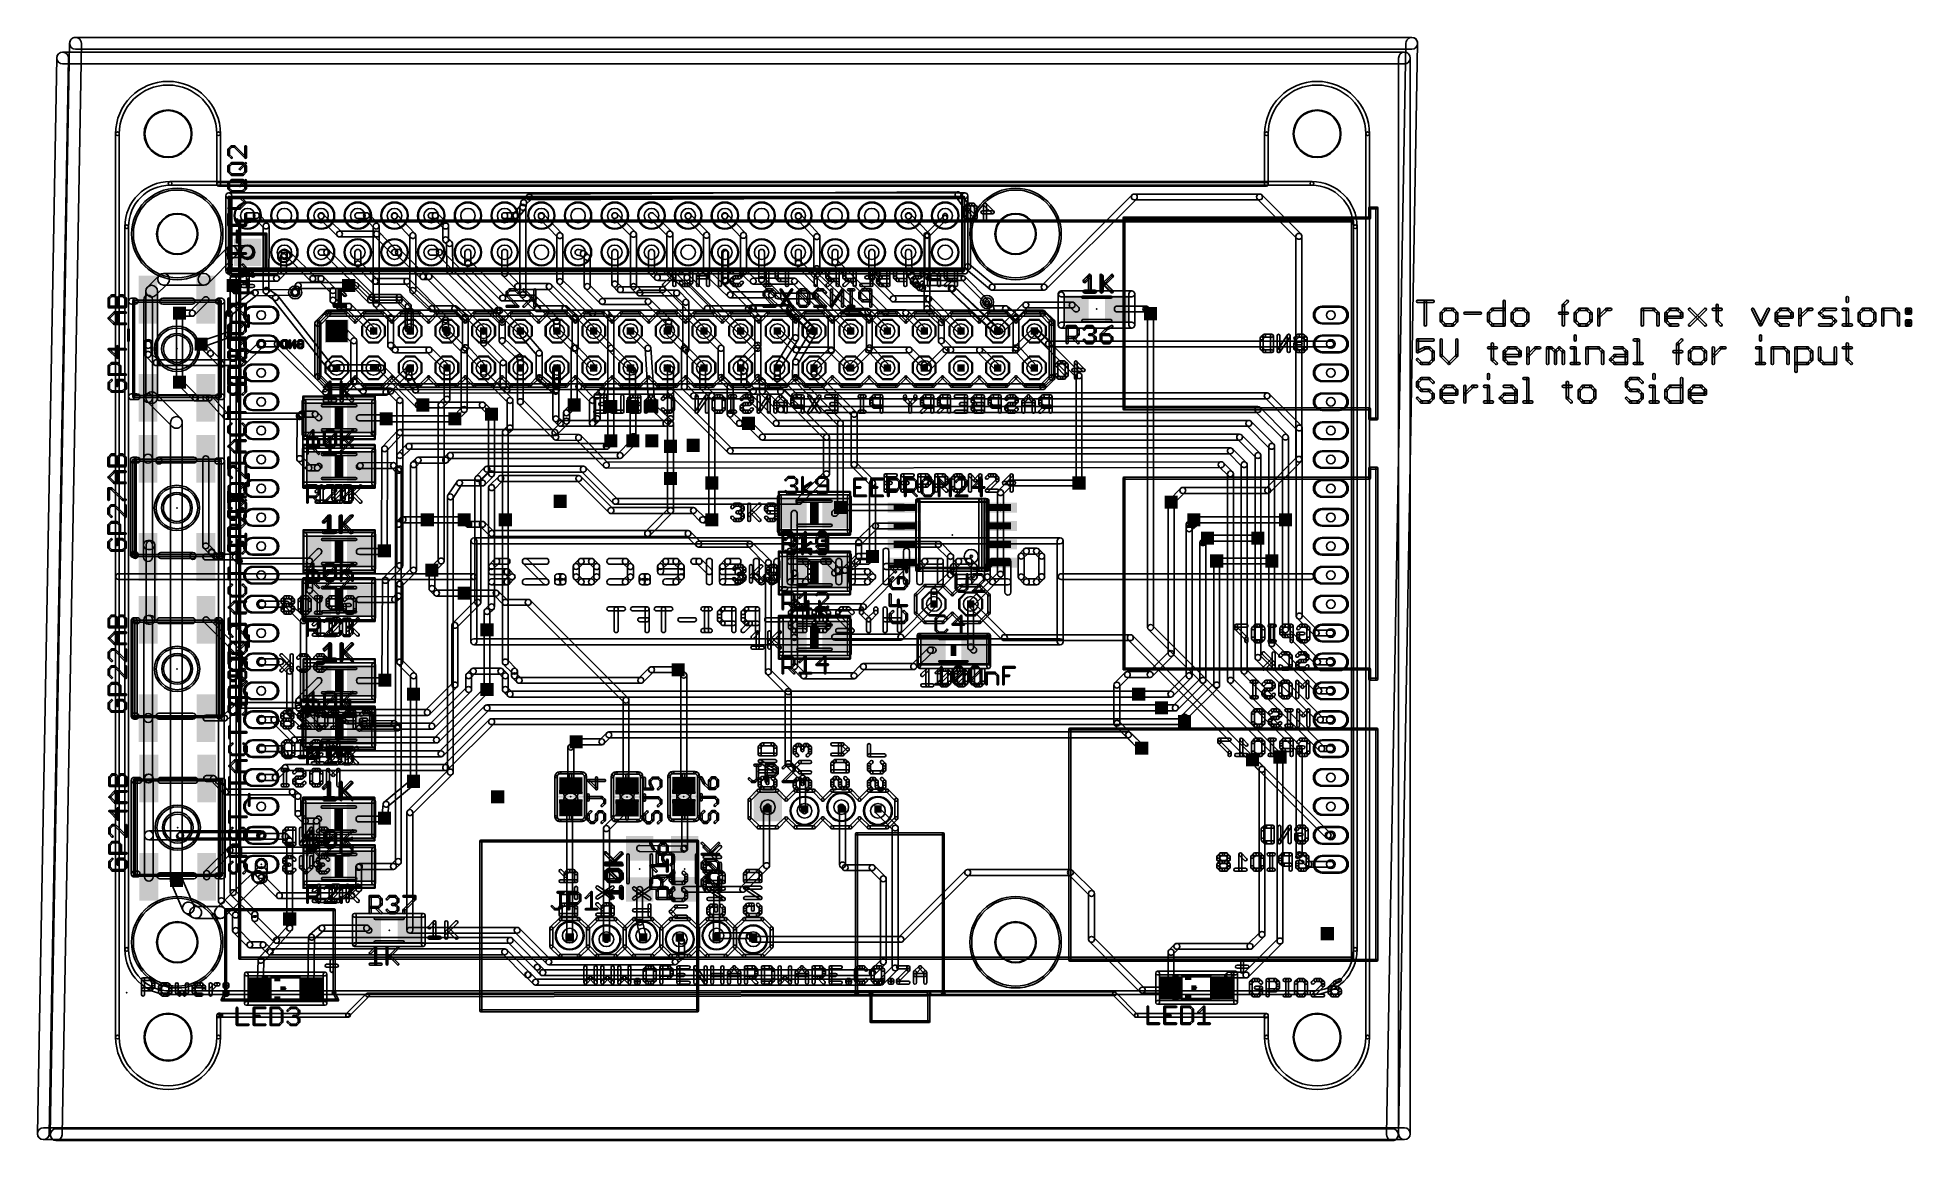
# Model space of a CAD drawing. Extents: x -3 to 127, y -3 to 73.
import ezdxf

# ---------------------------------------------------------------- set-up
doc = ezdxf.new("R2010")
doc.units = 0
for name, color, linetype in [('1', 22, 'CONTINUOUS'), ('16', 175, 'CONTINUOUS'), ('17', 82, 'CONTINUOUS'), ('18', 82, 'CONTINUOUS'), ('20', 7, 'CONTINUOUS'), ('21', 253, 'CONTINUOUS'), ('22', 253, 'CONTINUOUS'), ('23', 7, 'CONTINUOUS'), ('24', 7, 'CONTINUOUS'), ('25', 253, 'CONTINUOUS'), ('255', 2, 'CONTINUOUS'), ('26', 253, 'CONTINUOUS'), ('27', 253, 'CONTINUOUS'), ('28', 253, 'CONTINUOUS'), ('29', 253, 'CONTINUOUS'), ('30', 253, 'CONTINUOUS'), ('31', 253, 'CONTINUOUS'), ('35', 253, 'CONTINUOUS'), ('39', 22, 'CONTINUOUS'), ('44', 253, 'CONTINUOUS'), ('51', 253, 'CONTINUOUS'), ('52', 253, 'CONTINUOUS')]:
    doc.layers.add(name, color=color, linetype=linetype)

# ---------------------------------------------------------------- blocks, each defined once
blk = doc.blocks.new('RECT')
blk.add_solid([(-0.5, -0.5), (0.5, -0.5), (-0.5, 0.5), (0.5, 0.5)])
blk = doc.blocks.new('OCTAGONP')
blk.add_lwpolyline([(-0.5, -0.2071), (-0.5, 0.2071), (-0.2071, 0.5), (0.2071, 0.5), (0.5, 0.2071), (0.5, -0.2071), (0.2071, -0.5), (-0.2071, -0.5)], close=True)
blk = doc.blocks.new('ROUNDP')
blk.add_circle((0, 0), 0.5)
blk = doc.blocks.new('SQUAREP')
blk.add_solid([(-0.5, -0.5), (0.5, -0.5), (-0.5, 0.5), (0.5, 0.5)])
blk = doc.blocks.new('LONGP100')
blk.add_lwpolyline([(-0.5, -0.5), (0.5, -0.5, 1), (0.5, 0.5), (-0.5, 0.5, 1)], format="xyb", close=True)
blk = doc.blocks.new('SQUAREV')
blk.add_solid([(-0.5, -0.5), (0.5, -0.5), (-0.5, 0.5), (0.5, 0.5)])
blk = doc.blocks.new('ROUNDV')
blk.add_circle((0, 0), 0.5)

msp = doc.modelspace()

# ---------------------------------------------------------------- linework, layer by layer
at = {"layer": '1'}
for points in [[(-2.1972, -2.3568), (-0.8637, 72.0652, 1), (-1.6763, 72.0798), (-3.0098, -2.3422, 1)], [(-1.27, 71.6661), (91.567, 71.6661, 1), (91.567, 72.4789), (-1.27, 72.4789, 1)], [(91.1606, 72.0725), (91.1606, -2.3495, 1), (91.9734, -2.3495), (91.9734, 72.0725, 1)], [(16.4087, 61.1708), (16.4087, 61.1351, 1), (16.8151, 61.1351), (16.8151, 61.1708, 1)], [(16.4701, 60.9897), (17.7409, 59.7501, 1), (18.0247, 60.0411), (16.7538, 61.2806, 1)], [(31.6487, 61.1708), (31.6487, 61.1351, 1), (32.0551, 61.1351), (32.0551, 61.1708, 1)], [(31.7046, 60.9952), (32.9855, 59.6467, 1), (33.2802, 59.9265), (31.9993, 61.2751, 1)], [(59.685, 61.1408), (58.4207, 59.8961, 1), (58.6346, 59.6789), (59.8989, 60.9236, 1)], [(59.6395, 61.1708), (59.6395, 61.0322, 1), (59.9443, 61.0322), (59.9443, 61.1708, 1)], [(17.8828, 59.6924), (20.4585, 59.6924, 1), (20.4585, 60.0988), (17.8828, 60.0988, 1)], [(20.313, 59.7537), (21.5465, 58.489, 1), (21.8374, 58.7727), (20.604, 60.0375, 1)], [(32.9297, 59.7866), (32.9297, 56.6116, 1), (33.3361, 56.6116), (33.3361, 59.7866, 1)], [(58.3752, 59.7875), (58.3752, 56.9462, 1), (58.68, 56.9462), (58.68, 59.7875, 1)], [(13.7846, 58.6693), (13.7349, 58.6196, 1), (14.3097, 58.0449), (14.3593, 58.0945, 1)], [(13.6655, 58.4325), (13.6655, 58.3819, 1), (14.4783, 58.3819), (14.4783, 58.4325, 1)], [(13.8191, 58.3323), (13.8191, 57.3323, 1), (14.2255, 57.3323), (14.2255, 58.3323, 1)], [(13.8687, 58.6308), (13.8687, 58.4325, 1), (14.2751, 58.4325), (14.2751, 58.6308, 1)], [(14.0719, 58.2293), (14.4095, 58.2293, 1), (14.4095, 58.6357), (14.0719, 58.6357, 1)], [(14.2658, 58.2889), (15.8911, 56.6636, 1), (16.1785, 56.9509), (14.5532, 58.5762, 1)], [(16.6119, 58.4276), (17.0035, 58.4276, 1), (17.0035, 58.834), (16.6119, 58.834, 1)], [(16.8598, 58.4871), (19.9735, 55.3735, 1), (20.2608, 55.6608), (17.1472, 58.7745, 1)], [(18.9487, 58.6308), (18.9487, 57.835, 1), (19.3551, 57.835), (19.3551, 58.6308, 1)], [(21.6919, 58.4276), (21.9737, 58.4276, 1), (21.9737, 58.834), (21.6919, 58.834, 1)], [(21.8301, 58.4871), (23.5036, 56.8136, 1), (23.791, 57.1009), (22.1174, 58.7745, 1)], [(24.2319, 58.4276), (24.7974, 58.4276, 1), (24.7974, 58.834), (24.2319, 58.834, 1)], [(24.6537, 58.4871), (28.6759, 54.465, 1), (28.9633, 54.7524), (24.9411, 58.7745, 1)], [(26.5687, 58.6308), (26.5687, 57.867, 1), (26.9751, 57.867), (26.9751, 58.6308, 1)], [(29.1087, 58.6308), (29.1087, 57.165, 1), (29.5151, 57.165), (29.5151, 58.6308, 1)], [(34.3457, 58.433), (34.7135, 58.3469, 1), (34.8061, 58.7426), (34.4382, 58.8287, 1)], [(34.6161, 58.4011), (34.8833, 58.1339, 1), (35.1706, 58.4213), (34.9035, 58.6884, 1)], [(34.8237, 58.2776), (34.8237, 56.2682, 1), (35.2301, 56.2682), (35.2301, 58.2776, 1)], [(36.7287, 58.6308), (36.7287, 56.4329, 1), (37.1351, 56.4329), (37.1351, 58.6308, 1)], [(39.2687, 58.6308), (39.2687, 57.2957, 1), (39.6751, 57.2957), (39.6751, 58.6308, 1)], [(44.3487, 58.6308), (44.3487, 56.6958, 1), (44.7551, 56.6958), (44.7551, 58.6308, 1)], [(44.8055, 56.6398), (44.8055, 58.5448, 1), (44.3991, 58.5448), (44.3991, 56.6398, 1)], [(46.8887, 58.6308), (46.8887, 56.7442, 1), (47.2951, 56.7442), (47.2951, 58.6308, 1)], [(49.4287, 58.6308), (49.4287, 57.8696, 1), (49.8351, 57.8696), (49.8351, 58.6308, 1)], [(51.9687, 58.6308), (51.9687, 57.9475, 1), (52.3751, 57.9475), (52.3751, 58.6308, 1)], [(54.5087, 58.6308), (54.5087, 56.8904, 1), (54.9151, 56.8904), (54.9151, 58.6308, 1)], [(57.0489, 58.6233), (57.0992, 57.2672, 1), (57.5054, 57.2823), (57.455, 58.6384, 1)], [(13.8786, 57.4759), (13.3786, 56.9759, 1), (13.666, 56.6886), (14.166, 57.1886, 1)], [(19.0083, 57.6914), (20.2158, 56.4839, 1), (20.5031, 56.7712), (19.2956, 57.9787, 1)], [(23.6473, 56.7541), (24.0809, 56.7541, 1), (24.0809, 57.1605), (23.6473, 57.1605, 1)], [(23.9373, 56.8136), (27.7161, 53.0348, 1), (28.0034, 53.3221), (24.2246, 57.1009, 1)], [(26.6283, 57.7233), (29.0274, 55.3242, 1), (29.3148, 55.6115), (26.9156, 58.0107, 1)], [(29.1683, 57.0213), (30.0691, 56.1205, 1), (30.3564, 56.4078), (29.4556, 57.3086, 1)], [(39.3283, 57.152), (39.7338, 56.7465, 1), (40.0212, 57.0338), (39.6156, 57.4394, 1)], [(39.8775, 56.6869), (41.9281, 56.6869, 1), (41.9281, 57.0933), (39.8775, 57.0933, 1)], [(41.7844, 56.7465), (45.4961, 53.0348, 1), (45.7834, 53.3221), (42.0717, 57.0338, 1)], [(49.4883, 57.7259), (52.8204, 54.3938, 1), (53.1077, 54.6812), (49.7756, 58.0133, 1)], [(52.0283, 57.8038), (55.5254, 54.3066, 1), (55.8128, 54.594), (52.3156, 58.0911, 1)], [(54.5683, 56.7468), (56.049, 55.266, 1), (56.3364, 55.5534), (54.8556, 57.0341, 1)], [(57.1258, 57.1741), (57.6403, 56.272, 1), (57.9934, 56.4733), (57.4788, 57.3754, 1)], [(58.4325, 56.8271), (58.562, 56.7238, 1), (58.7521, 56.962), (58.6227, 57.0653, 1)], [(11.9219, 55.9921), (10.1219, 54.5796, 1), (10.3728, 54.2599), (12.1728, 55.6724, 1)], [(13.5223, 57.0355), (10.5223, 57.0355, 1), (10.5223, 56.6291), (13.5223, 56.6291, 1)], [(10.3191, 56.8323), (10.3191, 56.3323, 1), (10.7255, 56.3323), (10.7255, 56.8323, 1)], [(14.8147, 56.0635), (12.0453, 56.0355, 1), (12.0494, 55.6291), (14.8188, 55.6571, 1)], [(16.0348, 56.6041), (16.6098, 56.6041, 1), (16.6098, 57.0105), (16.0348, 57.0105, 1)], [(16.4661, 56.6636), (17.2911, 55.8386, 1), (17.5785, 56.1259), (16.7535, 56.9509, 1)], [(17.2316, 55.9823), (17.2316, 55.3198, 1), (17.638, 55.3198), (17.638, 55.9823, 1)], [(19.0223, 56.5355), (18.5223, 56.5355, 1), (18.5223, 56.1291), (19.0223, 56.1291, 1)], [(20.166, 55.4759), (19.166, 56.4759, 1), (18.8786, 56.1886), (19.8786, 55.1886, 1)], [(20.3595, 56.4243), (22.557, 56.4243, 1), (22.557, 56.8307), (20.3595, 56.8307, 1)], [(22.4133, 56.4839), (25.0819, 53.8153, 1), (25.3692, 54.1027), (22.7007, 56.7712, 1)], [(30.2128, 56.0609), (32.3941, 56.0609, 1), (32.3941, 56.4673), (30.2128, 56.4673, 1)], [(32.2504, 56.1205), (35.3361, 53.0348, 1), (35.6234, 53.3221), (32.5377, 56.4078, 1)], [(32.9914, 56.4658), (35.2533, 54.2714, 1), (35.5363, 54.5631), (33.2744, 56.7574, 1)], [(34.8833, 56.1245), (35.9185, 55.0893, 1), (36.2059, 55.3766), (35.1706, 56.4119, 1)], [(36.7883, 56.2892), (37.1742, 55.9033, 1), (37.4615, 56.1907), (37.0756, 56.5766, 1)], [(37.3178, 55.8438), (40.2312, 55.8438, 1), (40.2312, 56.2502), (37.3178, 56.2502, 1)], [(40.0875, 55.9033), (42.9561, 53.0348, 1), (43.2434, 53.3221), (40.3749, 56.1907, 1)], [(44.4083, 56.5522), (46.3049, 54.6555, 1), (46.5923, 54.9429), (44.6956, 56.8395, 1)], [(46.651, 54.8784), (44.746, 56.7834, 1), (44.4586, 56.4961), (46.3636, 54.5911, 1)], [(46.9483, 56.6005), (48.0792, 55.4695, 1), (48.3666, 55.7569), (47.2356, 56.8879, 1)], [(48.2229, 55.41), (50.825, 55.41, 1), (50.825, 55.8164), (48.2229, 55.8164, 1)], [(50.6813, 55.4695), (53.1161, 53.0348, 1), (53.4034, 53.3221), (50.9687, 55.7569, 1)], [(57.6843, 56.2186), (57.8897, 56.0419, 1), (58.1547, 56.35), (57.9494, 56.5267, 1)], [(57.9686, 55.9999), (58.1667, 55.9457, 1), (58.274, 56.3377), (58.0758, 56.3919, 1)], [(58.2203, 55.9385), (60.2282, 55.9385, 1), (60.2282, 56.3449), (58.2203, 56.3449, 1)], [(58.6571, 56.6905), (61.043, 56.6905, 1), (61.043, 56.9953), (58.6571, 56.9953, 1)], [(60.1116, 55.9753), (60.1717, 55.9332, 1), (60.4048, 56.2661), (60.3448, 56.3082, 1)], [(60.0872, 55.9954), (63.1938, 53.001, 1), (63.4758, 53.2936), (60.3692, 56.288, 1)], [(60.1496, 55.9511), (63.2811, 53.0299, 1), (63.5584, 53.327), (60.4269, 56.2483, 1)], [(60.9352, 56.7351), (62.5843, 55.086, 1), (62.7999, 55.3015), (61.1507, 56.9506, 1)], [(4.9471, 52.2925), (4.9471, 55.3545, 1), (4.3375, 55.3545), (4.3375, 52.2925, 1)], [(6.8198, 54.2141), (7.7051, 54.2141, 1), (7.7051, 54.6205), (6.8198, 54.6205, 1)], [(7.8488, 54.2736), (8.786, 55.2108, 1), (8.4987, 55.4982), (7.5614, 54.5609, 1)], [(10.0442, 54.4265), (9.9942, 52.9265, 1), (10.4004, 52.913), (10.4504, 54.413, 1)], [(17.2911, 55.1761), (17.7161, 54.7511, 1), (18.0035, 55.0384), (17.5785, 55.4634, 1)], [(17.8598, 54.6916), (18.5234, 54.6916, 1), (18.5234, 55.098), (17.8598, 55.098, 1)], [(18.3798, 54.7511), (20.0961, 53.0348, 1), (20.3834, 53.3221), (18.6671, 55.0384, 1)], [(22.0223, 55.5355), (20.0223, 55.5355, 1), (20.0223, 55.1291), (22.0223, 55.1291, 1)], [(20.1172, 55.314), (22.0152, 55.314, 1), (22.0152, 55.7204), (20.1172, 55.7204, 1)], [(21.8715, 55.3735), (22.4974, 54.7476, 1), (22.7847, 55.035), (22.1589, 55.6608, 1)], [(22.9234, 54.7185), (22.166, 55.4759, 1), (21.8786, 55.1886), (22.6361, 54.4311, 1)], [(22.4379, 54.8913), (22.4379, 53.3172, 1), (22.8443, 53.3172), (22.8443, 54.8913, 1)], [(22.9829, 53.1785), (22.9829, 54.5748, 1), (22.5765, 54.5748), (22.5765, 53.1785, 1)], [(28.8196, 54.4055), (28.9695, 54.4055, 1), (28.9695, 54.8119), (28.8196, 54.8119, 1)], [(28.8258, 54.465), (30.2561, 53.0348, 1), (30.5434, 53.3221), (29.1132, 54.7524, 1)], [(29.1711, 55.2647), (31.3122, 55.2647, 1), (31.3122, 55.6711), (29.1711, 55.6711, 1)], [(31.1685, 55.3242), (32.7747, 53.718, 1), (33.0621, 54.0054), (31.4559, 55.6115, 1)], [(35.3948, 54.2141), (36.3473, 54.2141, 1), (36.3473, 54.6205), (35.3948, 54.6205, 1)], [(36.0622, 55.0298), (39.2381, 55.0298, 1), (39.2381, 55.4362), (36.0622, 55.4362, 1)], [(36.2036, 54.2736), (36.5211, 53.9561, 1), (36.8085, 54.2434), (36.491, 54.5609, 1)], [(39.0944, 55.0893), (40.5167, 53.667, 1), (40.804, 53.9544), (39.3818, 55.3766, 1)], [(46.4486, 54.596), (49.099, 54.596, 1), (49.099, 55.0024), (46.4486, 55.0024, 1)], [(49.0473, 54.938), (46.5073, 54.938, 1), (46.5073, 54.5316), (49.0473, 54.5316, 1)], [(50.7473, 53.3221), (49.191, 54.8784, 1), (48.9036, 54.5911), (50.4599, 53.0348, 1)], [(48.9554, 54.6555), (50.5761, 53.0348, 1), (50.8634, 53.3221), (49.2427, 54.9429, 1)], [(52.964, 54.3343), (54.4407, 54.3343, 1), (54.4407, 54.7407), (52.964, 54.7407, 1)], [(54.297, 54.3938), (55.6561, 53.0348, 1), (55.9434, 53.3221), (54.5844, 54.6812, 1)], [(55.6691, 54.2471), (57.0679, 54.2471, 1), (57.0679, 54.6535), (55.6691, 54.6535, 1)], [(56.1927, 55.2065), (58.6485, 55.2065, 1), (58.6485, 55.6129), (56.1927, 55.6129, 1)], [(56.9242, 54.3066), (58.1961, 53.0348, 1), (58.4834, 53.3221), (57.2116, 54.594, 1)], [(58.5048, 55.266), (60.7361, 53.0348, 1), (61.0234, 53.3221), (58.7922, 55.5534, 1)], [(63.7002, 53.0348), (65.5105, 54.8451, 1), (65.2231, 55.1324), (63.4128, 53.3221, 1)], [(65.3668, 54.7856), (68.5801, 54.7856, 1), (68.5801, 55.192), (65.3668, 55.192, 1)], [(68.4364, 54.8451), (68.7134, 54.5681, 1), (69.0008, 54.8555), (68.7238, 55.1324, 1)], [(71.7011, 54.5086), (73.6765, 54.5086, 1), (73.6765, 54.915), (71.7011, 54.915, 1)], [(73.5329, 54.5681), (73.8591, 54.2418, 1), (74.1465, 54.5292), (73.8202, 54.8555, 1)], [(17.6997, 52.9753), (18.2186, 52.9753, 1), (18.2186, 53.3817), (17.6997, 53.3817, 1)], [(18.0749, 53.0348), (18.7411, 52.3686, 1), (19.0285, 52.6559), (18.3623, 53.3221, 1)], [(22.4974, 53.1735), (22.6361, 53.0348, 1), (22.9234, 53.3221), (22.7847, 53.4608, 1)], [(25.0223, 53.959), (25.0223, 53.2727, 1), (25.4287, 53.2727), (25.4287, 53.959, 1)], [(25.0819, 53.129), (25.1761, 53.0348, 1), (25.4634, 53.3221), (25.3692, 53.4164, 1)], [(25.1165, 53.1785), (25.1165, 53.0623, 1), (25.5229, 53.0623), (25.5229, 53.1785, 1)], [(25.1761, 52.9186), (26.3611, 51.7336, 1), (26.6485, 52.0209), (25.4634, 53.206, 1)], [(31.8548, 51.7912), (30.5541, 53.3106, 1), (30.2454, 53.0463), (31.546, 51.5269, 1)], [(32.7152, 53.8617), (32.7152, 53.1998, 1), (33.1216, 53.1998), (33.1216, 53.8617, 1)], [(32.7747, 53.0561), (32.7961, 53.0348, 1), (33.0834, 53.3221), (33.0621, 53.3435, 1)], [(34.2685, 52.1371), (33.0834, 53.3221, 1), (32.7961, 53.0348), (33.9811, 51.8497, 1)], [(36.4616, 54.0998), (36.4616, 51.9934, 1), (36.868, 51.9934), (36.868, 54.0998, 1)], [(40.5167, 53.4228), (40.4161, 53.3221, 1), (40.7034, 53.0348), (40.804, 53.1354, 1)], [(41.8885, 52.1371), (40.7034, 53.3221, 1), (40.4161, 53.0348), (41.6011, 51.8497, 1)], [(40.4572, 53.8107), (40.4572, 53.2791, 1), (40.8636, 53.2791), (40.8636, 53.8107, 1)], [(46.9685, 52.1371), (45.7834, 53.3221, 1), (45.4961, 53.0348), (46.6811, 51.8497, 1)], [(49.6246, 52.0209), (48.3234, 53.3221, 1), (48.0361, 53.0348), (49.3373, 51.7336, 1)], [(50.7197, 53.3817), (50.6036, 53.3817, 1), (50.6036, 52.9753), (50.7197, 52.9753, 1)], [(63.4197, 52.9753), (63.5565, 52.9753, 1), (63.5565, 53.3817), (63.4197, 53.3817, 1)], [(64.8022, 51.7336), (66.1034, 53.0348, 1), (65.8161, 53.3221), (64.5149, 52.0209, 1)], [(65.9597, 52.9753), (66.0459, 52.9753, 1), (66.0459, 53.3817), (65.9597, 53.3817, 1)], [(65.9022, 53.0348), (66.7881, 52.1488, 1), (67.0755, 52.4362), (66.1895, 53.3221, 1)], [(4.9471, 48.5545), (4.9471, 52.2925, 1), (4.3375, 52.2925), (4.3375, 48.5545, 1)], [(4.4391, 52.2925), (4.4391, 51.5622, 1), (4.8455, 51.5622), (4.8455, 52.2925, 1)], [(10.1308, 53.1118), (8.2558, 52.4618, 1), (8.3889, 52.0778), (10.2639, 52.7278, 1)], [(11.321, 50.8511), (12.6187, 52.1488, 1), (12.3313, 52.4362), (11.0336, 51.1384, 1)], [(18.6816, 52.5123), (18.6816, 49.6548, 1), (19.088, 49.6548), (19.088, 52.5123, 1)], [(26.3016, 51.8773), (26.3016, 47.7498, 1), (26.708, 47.7498), (26.708, 51.8773, 1)], [(34.328, 48.0673), (34.328, 51.9934, 1), (33.9216, 51.9934), (33.9216, 48.0673, 1)], [(36.5211, 51.8497), (37.8761, 50.4948, 1), (38.1634, 50.7821), (36.8085, 52.1371, 1)], [(41.948, 49.3373), (41.948, 51.9934, 1), (41.5416, 51.9934), (41.5416, 49.3373, 1)], [(47.028, 49.9723), (47.028, 51.9934, 1), (46.6216, 51.9934), (46.6216, 49.9723, 1)], [(51.9048, 52.0805), (49.4809, 52.0805, 1), (49.4809, 51.6741), (51.9048, 51.6741, 1)], [(53.2873, 50.7821), (52.0485, 52.0209, 1), (51.7611, 51.7336), (52.9999, 50.4948, 1)], [(54.3549, 52.0209), (53.1161, 50.7821, 1), (53.4034, 50.4948), (54.6422, 51.7336, 1)], [(57.3023, 52.0805), (54.4985, 52.0805, 1), (54.4985, 51.6741), (57.3023, 51.6741, 1)], [(58.4834, 50.9835), (57.446, 52.0209, 1), (57.1586, 51.7336), (58.1961, 50.6961, 1)], [(58.7472, 50.4948), (59.986, 51.7336, 1), (59.6986, 52.0209), (58.4598, 50.7821, 1)], [(59.8423, 51.6741), (64.6585, 51.6741, 1), (64.6585, 52.0805), (59.8423, 52.0805, 1)], [(86.475, 52.4957), (66.9318, 52.4957, 1), (66.9318, 52.0893), (86.475, 52.0893, 1)], [(4.4987, 51.4186), (5.0661, 50.8511, 1), (5.3535, 51.1384), (4.786, 51.7059, 1)], [(5.2098, 50.7916), (11.1773, 50.7916, 1), (11.1773, 51.198), (5.2098, 51.198, 1)], [(20.2397, 50.4353), (20.7586, 50.4353, 1), (20.7586, 50.8417), (20.2397, 50.8417, 1)], [(20.6149, 50.4948), (23.1861, 47.9236, 1), (23.4735, 48.2109), (20.9023, 50.7821, 1)], [(25.1165, 50.6385), (25.1165, 48.4697, 1), (25.5229, 48.4697), (25.5229, 50.6385, 1)], [(27.6565, 50.6385), (27.6565, 50.2048, 1), (28.0629, 50.2048), (28.0629, 50.6385, 1)], [(30.1965, 50.6385), (30.1965, 48.2998, 1), (30.6029, 48.2998), (30.6029, 50.6385, 1)], [(31.9036, 49.9554), (31.9036, 51.6591, 1), (31.4972, 51.6591), (31.4972, 49.9554, 1)], [(47.9765, 50.6385), (47.9765, 49.8873, 1), (48.3829, 49.8873), (48.3829, 50.6385, 1)], [(53.2597, 50.8417), (53.1436, 50.8417, 1), (53.1436, 50.4353), (53.2597, 50.4353, 1)], [(58.5429, 50.6385), (58.5429, 50.8398, 1), (58.1365, 50.8398), (58.1365, 50.6385, 1)], [(58.3397, 50.4353), (58.6035, 50.4353, 1), (58.6035, 50.8417), (58.3397, 50.8417, 1)], [(8.0638, 48.6982), (6.9635, 49.7984, 1), (6.6761, 49.5111), (7.7764, 48.4108, 1)], [(18.7411, 49.5111), (19.3761, 48.8761, 1), (19.6635, 49.1634), (19.0285, 49.7984, 1)], [(27.7161, 50.0611), (29.5361, 48.2411, 1), (29.8235, 48.5284), (28.0034, 50.3485, 1)], [(32.9828, 49.1776), (31.8283, 50.1133, 1), (31.5724, 49.7976), (32.7269, 48.8619, 1)], [(42.5235, 48.8459), (41.8885, 49.4809, 1), (41.6011, 49.1936), (42.2361, 48.5586, 1)], [(47.286, 49.7984), (46.9685, 50.1159, 1), (46.6811, 49.8286), (46.9986, 49.5111, 1)], [(47.3455, 49.0198), (47.3455, 49.6548, 1), (46.9391, 49.6548), (46.9391, 49.0198, 1)], [(48.0361, 49.7436), (49.2211, 48.5586, 1), (49.5085, 48.8459), (48.3234, 50.031, 1)], [(4.9471, 44.3516), (4.9471, 48.5545, 1), (4.3375, 48.5545), (4.3375, 44.3516, 1)], [(8.6423, 48.7577), (7.9201, 48.7577, 1), (7.9201, 48.3513), (8.6423, 48.3513, 1)], [(8.6423, 48.3513), (8.8726, 48.3513, 1), (8.8726, 48.7577), (8.6423, 48.7577, 1)], [(8.7228, 48.4172), (9.8742, 47.1613, 1), (10.1738, 47.436), (9.0224, 48.6918, 1)], [(19.5198, 48.8166), (21.4248, 48.8166, 1), (21.4248, 49.223), (19.5198, 49.223, 1)], [(21.2811, 48.8761), (21.9161, 48.2411, 1), (22.2035, 48.5284), (21.5685, 49.1634, 1)], [(21.8566, 48.3848), (21.8566, 43.6537, 1), (22.263, 43.6537), (22.263, 48.3848, 1)], [(23.3298, 47.8641), (23.6473, 47.8641, 1), (23.6473, 48.2705), (23.3298, 48.2705, 1)], [(25.1761, 48.6134), (24.7736, 48.2109, 1), (25.061, 47.9236), (25.4634, 48.326, 1)], [(24.7141, 48.0673), (24.7141, 37.2723, 1), (25.1205, 37.2723), (25.1205, 48.0673, 1)], [(29.4766, 48.3848), (29.4766, 46.4798, 1), (29.883, 46.4798), (29.883, 48.3848, 1)], [(30.2561, 48.1561), (32.7111, 45.7011, 1), (32.9985, 45.9884), (30.5434, 48.4435, 1)], [(33.058, 47.1148), (33.058, 49.0198, 1), (32.6516, 49.0198), (32.6516, 47.1148, 1)], [(35.8861, 49.1634), (35.5686, 48.8459, 1), (35.856, 48.5586), (36.1735, 48.8761, 1)], [(35.5091, 48.7023), (35.5091, 47.1148, 1), (35.9155, 47.1148), (35.9155, 48.7023, 1)], [(40.7923, 49.223), (36.0298, 49.223, 1), (36.0298, 48.8166), (40.7923, 48.8166, 1)], [(36.868, 45.5908), (36.868, 47.972, 1), (36.4616, 47.972), (36.4616, 45.5908, 1)], [(38.3325, 48.0839), (38.3007, 48.1157, 1), (38.0134, 47.8283), (38.0451, 47.7966, 1)], [(38.392, 45.5908), (38.392, 47.9403, 1), (37.9856, 47.9403), (37.9856, 45.5908, 1)], [(40.9302, 46.9465), (39.6322, 48.1464, 1), (39.3563, 47.848), (40.6544, 46.6481, 1)], [(45.0635, 45.0359), (40.936, 49.1634, 1), (40.6486, 48.8761), (44.7761, 44.7486, 1)], [(46.1898, 48.9055), (42.3798, 48.9055, 1), (42.3798, 48.4991), (46.1898, 48.4991, 1)], [(48.2385, 46.9409), (46.3335, 48.8459, 1), (46.0461, 48.5586), (47.9511, 46.6536, 1)], [(48.556, 47.8934), (47.286, 49.1634, 1), (46.9986, 48.8761), (48.2686, 47.6061, 1)], [(82.0673, 48.9055), (49.3648, 48.9055, 1), (49.3648, 48.4991), (82.0673, 48.4991, 1)], [(84.4335, 46.6234), (82.211, 48.8459, 1), (81.9236, 48.5586), (84.1461, 46.3361, 1)], [(10.024, 47.0954), (15.1601, 47.0954, 1), (15.1601, 47.5018), (10.024, 47.5018, 1)], [(15.1094, 47.5547), (14.9923, 47.4769, 1), (15.2173, 47.1385), (15.3344, 47.2163, 1)], [(14.9783, 47.1486), (15.0259, 47.1107, 1), (15.2789, 47.4288), (15.2313, 47.4667, 1)], [(14.9569, 47.3006), (14.9277, 44.3582, 1), (15.334, 44.3541), (15.3632, 47.2966, 1)], [(15.3178, 47.1705), (15.4263, 47.3041, 1), (15.1109, 47.5604), (15.0023, 47.4268, 1)], [(15.1249, 47.5759), (15.0782, 47.5292, 1), (15.3656, 47.2419), (15.4123, 47.2886, 1)], [(16.2058, 47.6355), (15.2686, 47.6355, 1), (15.2686, 47.2291), (16.2058, 47.2291, 1)], [(16.0621, 47.2886), (16.3122, 47.0384, 1), (16.5996, 47.3258), (16.3494, 47.5759, 1)], [(19.2559, 46.9789), (21.04, 46.9789, 1), (21.04, 47.3853), (19.2559, 47.3853, 1)], [(20.8963, 47.0384), (20.9636, 46.9711, 1), (21.251, 47.2584), (21.1837, 47.3258, 1)], [(26.3611, 47.8934), (25.7261, 47.2584, 1), (26.0135, 46.9711), (26.6485, 47.6061, 1)], [(28.2066, 47.4323), (28.2066, 43.3048, 1), (28.613, 43.3048), (28.613, 47.4323, 1)], [(29.5361, 46.6234), (29.2186, 46.3059, 1), (29.506, 46.0186), (29.8235, 46.3361, 1)], [(33.316, 46.9409), (32.9985, 47.2584, 1), (32.7111, 46.9711), (33.0286, 46.6536, 1)], [(35.3948, 47.0005), (33.1723, 47.0005, 1), (33.1723, 46.5941), (35.3948, 46.5941, 1)], [(35.5686, 47.2584), (35.2511, 46.9409, 1), (35.5385, 46.6536), (35.856, 46.9711, 1)], [(40.9955, 45.2098), (40.9955, 46.7973, 1), (40.5891, 46.7973), (40.5891, 45.2098, 1)], [(47.286, 45.9884), (46.3335, 46.9409, 1), (46.0461, 46.6536), (46.9986, 45.7011, 1)], [(80.7973, 47.0005), (48.0948, 47.0005, 1), (48.0948, 46.5941), (80.7973, 46.5941, 1)], [(81.4323, 47.953), (48.4123, 47.953, 1), (48.4123, 47.5466), (81.4323, 47.5466, 1)], [(82.5285, 45.3534), (80.941, 46.9409, 1), (80.6536, 46.6536), (82.2411, 45.0661, 1)], [(83.481, 45.9884), (81.576, 47.8934, 1), (81.2886, 47.6061), (83.1936, 45.7011, 1)], [(84.493, 33.4623), (84.493, 46.4798, 1), (84.0866, 46.4798), (84.0866, 33.4623, 1)], [(29.1591, 46.1623), (29.1591, 40.1298, 1), (29.5655, 40.1298), (29.5655, 46.1623, 1)], [(32.8507, 45.6416), (34.4273, 45.6099, 1), (34.4355, 46.0162), (32.8589, 46.0479, 1)], [(34.2878, 45.6693), (36.1928, 43.7643, 1), (36.4801, 44.0517), (34.5751, 45.9567, 1)], [(80.1623, 46.048), (47.1423, 46.048, 1), (47.1423, 45.6416), (80.1623, 45.6416, 1)], [(81.576, 44.7184), (80.306, 45.9884, 1), (80.0186, 45.7011), (81.2886, 44.4311, 1)], [(82.588, 37.2723), (82.588, 45.2098, 1), (82.1816, 45.2098), (82.1816, 37.2723, 1)], [(83.5405, 40.1298), (83.5405, 45.8448, 1), (83.1341, 45.8448), (83.1341, 40.1298, 1)], [(4.9389, 37.5516), (4.9389, 44.3516, 1), (4.3293, 44.3516), (4.3293, 37.5516, 1)], [(4.6341, 44.0468), (4.6423, 44.0468, 1), (4.6423, 44.6564), (4.6341, 44.6564, 1)], [(8.4309, 44.3516), (8.4309, 38.3155, 1), (8.8373, 38.3155), (8.8373, 44.3516, 1)], [(14.9872, 44.2125), (15.6277, 43.5719, 1), (15.9151, 43.8593), (15.2745, 44.4998, 1)], [(78.8922, 44.143), (36.3363, 44.1112, 1), (36.3366, 43.7048), (78.8925, 43.7366, 1)], [(79.5273, 45.0955), (44.9198, 45.0955, 1), (44.9198, 44.6891), (79.5273, 44.6891, 1)], [(79.671, 43.4484), (79.036, 44.0834, 1), (78.7486, 43.7961), (79.3836, 43.1611, 1)], [(80.6235, 44.0834), (79.671, 45.0359, 1), (79.3836, 44.7486), (80.3361, 43.7961, 1)], [(80.683, 29.6523), (80.683, 43.9398, 1), (80.2766, 43.9398), (80.2766, 29.6523, 1)], [(81.6355, 38.8598), (81.6355, 44.5748, 1), (81.2291, 44.5748), (81.2291, 38.8598, 1)], [(15.7714, 43.5124), (16.3569, 43.5124, 1), (16.3569, 43.9188), (15.7714, 43.9188, 1)], [(16.5006, 43.5719), (16.6028, 43.6741, 1), (16.3154, 43.9615), (16.2132, 43.8593, 1)], [(19.1714, 44.0174), (19.1154, 43.9615, 1), (19.4028, 43.6741), (19.4587, 43.73, 1)], [(21.6222, 44.0836), (19.3145, 44.0769, 1), (19.3156, 43.6705), (21.6234, 43.6772, 1)], [(22.0983, 43.6922), (21.7665, 44.0241, 1), (21.4791, 43.7367), (21.8109, 43.4049, 1)], [(21.9161, 43.7974), (21.8109, 43.6922, 1), (22.0983, 43.4049), (22.2035, 43.5101, 1)], [(22.1578, 39.8123), (22.1578, 43.5486, 1), (21.7514, 43.5486), (21.7514, 39.8123, 1)], [(26.0182, 42.7825), (25.3832, 41.83, 1), (25.7214, 41.6046), (26.3564, 42.5571, 1)], [(27.7748, 42.873), (26.1873, 42.873, 1), (26.1873, 42.4666), (27.7748, 42.4666, 1)], [(28.2661, 43.4484), (27.6311, 42.8134, 1), (27.9185, 42.5261), (28.5535, 43.1611, 1)], [(40.5891, 42.9873), (40.5891, 40.7648, 1), (40.9955, 40.7648), (40.9955, 42.9873, 1)], [(43.853, 40.1298), (43.853, 42.6698, 1), (43.4466, 42.6698), (43.4466, 40.1298, 1)], [(63.7614, 41.8565), (64.431, 42.5261, 1), (64.1436, 42.8134), (63.474, 42.1438, 1)], [(64.2873, 42.4666), (69.0498, 42.4666, 1), (69.0498, 42.873), (64.2873, 42.873, 1)], [(79.7305, 29.0173), (79.7305, 43.3048, 1), (79.3241, 43.3048), (79.3241, 29.0173, 1)], [(25.7555, 22.6673), (25.7555, 41.7173, 1), (25.3491, 41.7173), (25.3491, 22.6673, 1)], [(63.8209, 40.9694), (63.8209, 42.0002, 1), (63.4145, 42.0002), (63.4145, 40.9694, 1)], [(75.2204, 41.3508), (75.2204, 30.8731, 1), (75.6268, 30.8731), (75.6268, 41.3508, 1)], [(22.1284, 40.2734), (21.8109, 39.9559, 1), (22.0983, 39.6686), (22.4158, 39.9861, 1)], [(23.9648, 40.333), (22.2721, 40.333, 1), (22.2721, 39.9266), (23.9648, 39.9266, 1)], [(26.966, 39.9559), (26.6485, 40.2734, 1), (26.3611, 39.9861), (26.6786, 39.6686, 1)], [(40.6486, 40.9084), (39.0611, 39.3209, 1), (39.3485, 39.0336), (40.936, 40.6211, 1)], [(49.5509, 36.4477), (49.5509, 40.5752, 1), (49.1445, 40.5752), (49.1445, 36.4477, 1)], [(52.3982, 41.1131), (52.004, 40.7188, 1), (52.2913, 40.4315), (52.6856, 40.8257, 1)], [(56.9577, 41.1726), (52.5419, 41.1726, 1), (52.5419, 40.7662), (56.9577, 40.7662, 1)], [(63.8209, 39.6994), (63.8209, 40.9694, 1), (63.4145, 40.9694), (63.4145, 39.6994, 1)], [(76.8135, 39.6686), (77.131, 39.9861, 1), (76.8436, 40.2734), (76.5261, 39.9559, 1)], [(76.7841, 40.1298), (76.7841, 39.8123, 1), (77.1905, 39.8123), (77.1905, 40.1298, 1)], [(83.5405, 32.5098), (83.5405, 40.1298, 1), (83.1341, 40.1298), (83.1341, 32.5098, 1)], [(22.1578, 34.8491), (22.1578, 39.8123, 1), (21.7514, 39.8123), (21.7514, 34.8491, 1)], [(27.7748, 40.0155), (26.8223, 40.0155, 1), (26.8223, 39.6091), (27.7748, 39.6091, 1)], [(28.5535, 39.3209), (27.9185, 39.9559, 1), (27.6311, 39.6686), (28.2661, 39.0336, 1)], [(39.2048, 39.3805), (28.4098, 39.3805, 1), (28.4098, 38.9741), (39.2048, 38.9741, 1)], [(39.2048, 38.9741), (42.0023, 38.9741, 1), (42.0023, 39.3805), (39.2048, 39.3805, 1)], [(41.8586, 39.0336), (42.5911, 38.3011, 1), (42.8785, 38.5884), (42.146, 39.3209, 1)], [(54.8233, 39.8431), (53.6661, 38.6859, 1), (53.9535, 38.3986), (55.1106, 39.5557, 1)], [(56.9577, 39.9026), (54.967, 39.9026, 1), (54.967, 39.4962), (56.9577, 39.4962, 1)], [(63.8209, 38.4294), (63.8209, 39.6994, 1), (63.4145, 39.6994), (63.4145, 38.4294, 1)], [(76.873, 39.4948), (76.873, 39.8123, 1), (76.4666, 39.8123), (76.4666, 39.4948, 1)], [(76.8436, 39.9559), (76.5261, 39.6384, 1), (76.8135, 39.3511), (77.131, 39.6686, 1)], [(76.873, 29.3348), (76.873, 39.4948, 1), (76.4666, 39.4948), (76.4666, 29.3348, 1)], [(77.766, 38.3986), (78.0835, 38.7161, 1), (77.7961, 39.0034), (77.4786, 38.6859, 1)], [(81.6355, 30.6048), (81.6355, 38.8598, 1), (81.2291, 38.8598), (81.2291, 30.6048, 1)], [(4.8131, 38.6879), (4.6341, 38.6879, 1), (4.6341, 38.0783), (4.8131, 38.0783, 1)], [(4.3293, 38.3831), (4.3293, 37.5516, 1), (4.9389, 37.5516), (4.9389, 38.3831, 1)], [(5.1179, 33.2097), (5.1179, 38.3831, 1), (4.5083, 38.3831), (4.5083, 33.2097, 1)], [(8.4904, 38.1718), (8.8986, 37.7636, 1), (9.186, 38.0509), (8.7777, 38.4592, 1)], [(8.6341, 37.3484), (9.3598, 37.3484, 1), (9.3598, 37.7548), (8.6341, 37.7548, 1)], [(8.8391, 37.9073), (8.8391, 37.8691, 1), (9.2455, 37.8691), (9.2455, 37.9073, 1)], [(8.8986, 37.7254), (9.2161, 37.4079, 1), (9.5035, 37.6953), (9.186, 38.0128, 1)], [(9.3598, 37.3484), (10.668, 37.3484, 1), (10.668, 37.7548), (9.3598, 37.7548, 1)], [(10.5243, 37.4079), (10.8036, 37.1286, 1), (11.091, 37.4159), (10.8116, 37.6953, 1)], [(15.9511, 37.1286), (16.6046, 37.7821, 1), (16.3173, 38.0695), (15.6637, 37.4159, 1)], [(19.261, 37.7226), (21.0888, 37.7226, 1), (21.0888, 38.129), (19.261, 38.129, 1)], [(21.1784, 38.1082), (21.0791, 38.1569, 1), (20.8999, 37.7922), (20.9992, 37.7434, 1)], [(42.7348, 38.2416), (46.2723, 38.2416, 1), (46.2723, 38.648), (42.7348, 38.648, 1)], [(46.1286, 38.3011), (47.4161, 37.0136, 1), (47.7035, 37.3009), (46.416, 38.5884, 1)], [(53.6661, 37.7334), (52.7136, 36.7809, 1), (53.001, 36.4936), (53.9535, 37.4461, 1)], [(53.6066, 38.5423), (53.6066, 37.5898, 1), (54.013, 37.5898), (54.013, 38.5423, 1)], [(54.7623, 37.793), (53.8098, 37.793, 1), (53.8098, 37.3866), (54.7623, 37.3866, 1)], [(56.9577, 38.2262), (59.3202, 38.2262, 1), (59.3202, 38.6326), (56.9577, 38.6326, 1)], [(60.3035, 37.7334), (59.4638, 38.5731, 1), (59.1765, 38.2857), (60.0161, 37.4461, 1)], [(60.363, 36.3198), (60.363, 37.5898, 1), (59.9566, 37.5898), (59.9566, 36.3198, 1)], [(63.8209, 37.1594), (63.8209, 38.4294, 1), (63.4145, 38.4294), (63.4145, 37.1594, 1)], [(77.8255, 29.0173), (77.8255, 38.5423, 1), (77.4191, 38.5423), (77.4191, 29.0173, 1)], [(10.9473, 37.0691), (15.8074, 37.0691, 1), (15.8074, 37.4755), (10.9473, 37.4755, 1)], [(15.6042, 37.2723), (15.6042, 35.2453, 1), (16.0106, 35.2453), (16.0106, 37.2723, 1)], [(24.7736, 37.4159), (24.1386, 36.7809, 1), (24.426, 36.4936), (25.061, 37.1286, 1)], [(47.3566, 37.1573), (47.3566, 29.6073, 1), (47.763, 29.6073), (47.763, 37.1573, 1)], [(49.5085, 36.5742), (49.4913, 36.5913, 1), (49.204, 36.304), (49.2211, 36.2868, 1)], [(49.568, 34.4148), (49.568, 36.4305, 1), (49.1616, 36.4305), (49.1616, 34.4148, 1)], [(52.1936, 36.7809), (52.004, 36.5913, 1), (52.2913, 36.304), (52.481, 36.4936, 1)], [(52.8573, 36.8405), (52.3373, 36.8405, 1), (52.3373, 36.4341), (52.8573, 36.4341, 1)], [(56.814, 37.0713), (53.9836, 34.2409, 1), (54.271, 33.9536), (57.1014, 36.784, 1)], [(56.7545, 37.1594), (56.7545, 36.9277, 1), (57.1609, 36.9277), (57.1609, 37.1594, 1)], [(59.1614, 35.034), (60.3035, 36.1761, 1), (60.0161, 36.4634), (58.874, 35.3213, 1)], [(63.474, 36.5056), (61.414, 34.4456, 1), (61.7014, 34.1582), (63.7614, 36.2182, 1)], [(63.4145, 37.1594), (63.4145, 36.3619, 1), (63.8209, 36.3619), (63.8209, 37.1594, 1)], [(78.778, 28.6998), (78.778, 37.2723, 1), (78.3716, 37.2723), (78.3716, 28.6998, 1)], [(82.588, 31.5573), (82.588, 37.2723, 1), (82.1816, 37.2723), (82.1816, 31.5573, 1)], [(15.6637, 35.1016), (16.3104, 34.4549, 1), (16.5978, 34.7423), (15.9511, 35.389, 1)], [(21.8545, 34.4616), (22.0983, 34.7054, 1), (21.8109, 34.9928), (21.5671, 34.749, 1)], [(22.1578, 25.7993), (22.1578, 34.8491, 1), (21.7514, 34.8491), (21.7514, 25.7993, 1)], [(26.5048, 34.8466), (28.7273, 34.8466, 1), (28.7273, 35.253), (26.5048, 35.253, 1)], [(28.5836, 34.9061), (29.2186, 34.2711, 1), (29.506, 34.5584), (28.871, 35.1934, 1)], [(59.2209, 34.3019), (59.2209, 35.1777, 1), (58.8145, 35.1777), (58.8145, 34.3019, 1)], [(19.2547, 34.3954), (21.7113, 34.4021, 1), (21.7102, 34.8085), (19.2536, 34.8018, 1)], [(29.3623, 34.2116), (30.9404, 34.2116, 1), (30.9404, 34.618), (29.3623, 34.618, 1)], [(30.7967, 34.2711), (37.5625, 27.5053, 1), (37.8499, 27.7927), (31.0841, 34.5584, 1)], [(49.4913, 33.9364), (49.6672, 34.1123, 1), (49.3799, 34.3997), (49.204, 34.2238, 1)], [(49.5509, 32.0027), (49.5509, 34.0801, 1), (49.1445, 34.0801), (49.1445, 32.0027, 1)], [(49.6672, 34.3997), (49.5085, 34.5584, 1), (49.2211, 34.2711), (49.3799, 34.1123, 1)], [(49.826, 34.2409), (49.6672, 34.3997, 1), (49.3799, 34.1123), (49.5386, 33.9536, 1)], [(54.1273, 34.3005), (49.6823, 34.3005, 1), (49.6823, 33.8941), (54.1273, 33.8941, 1)], [(56.8621, 31.859), (59.1614, 34.1582, 1), (58.874, 34.4456), (56.5748, 32.1463, 1)], [(61.3545, 34.3019), (61.3545, 31.3186, 1), (61.7609, 31.3186), (61.7609, 34.3019, 1)], [(4.9573, 26.4097), (4.9573, 33.2097, 1), (4.3477, 33.2097), (4.3477, 26.4097, 1)], [(4.6525, 32.9049), (4.8131, 32.9049, 1), (4.8131, 33.5145), (4.6525, 33.5145, 1)], [(11.091, 31.0586), (8.7962, 33.3533, 1), (8.5088, 33.066), (10.8036, 30.7712, 1)], [(28.2955, 28.3823), (28.2955, 32.5098, 1), (27.8891, 32.5098), (27.8891, 28.3823, 1)], [(85.6983, 30.4362), (83.481, 32.6534, 1), (83.1936, 32.3661), (85.4109, 30.1488, 1)], [(85.6033, 32.4362), (84.4335, 33.6059, 1), (84.1461, 33.3186), (85.3159, 32.1488, 1)], [(86.475, 32.4957), (85.4596, 32.4957, 1), (85.4596, 32.0893), (86.475, 32.0893, 1)], [(49.5085, 32.1292), (49.4913, 32.1463, 1), (49.204, 31.859), (49.2211, 31.8418, 1)], [(49.568, 29.9698), (49.568, 31.9855, 1), (49.1616, 31.9855), (49.1616, 29.9698, 1)], [(52.1477, 31.7995), (56.7184, 31.7995, 1), (56.7184, 32.2059), (52.1477, 32.2059, 1)], [(58.6182, 31.2556), (57.4761, 30.1134, 1), (57.7635, 29.8261), (58.9056, 30.9682, 1)], [(58.9645, 31.3151), (58.7619, 31.3151, 1), (58.7619, 30.9087), (58.9645, 30.9087, 1)], [(61.414, 31.1749), (61.6208, 30.9682, 1), (61.9081, 31.2556), (61.7014, 31.4623, 1)], [(85.7933, 28.4362), (82.5285, 31.7009, 1), (82.2411, 31.4136), (85.5059, 28.1488, 1)], [(11.1116, 27.2913), (11.1505, 30.9127, 1), (10.7441, 30.9171), (10.7052, 27.2957, 1)], [(41.8481, 29.5147), (41.4659, 29.8969, 1), (41.1785, 29.6095), (41.5607, 29.2273, 1)], [(50.1435, 29.4784), (49.5085, 30.1134, 1), (49.2211, 29.8261), (49.8561, 29.1911, 1)], [(53.9836, 30.1134), (53.3486, 29.4784, 1), (53.636, 29.1911), (54.271, 29.8261, 1)], [(57.6198, 30.173), (54.1273, 30.173, 1), (54.1273, 29.7666), (57.6198, 29.7666, 1)], [(75.2799, 31.0167), (73.825, 29.5618, 1), (74.1124, 29.2745), (75.5673, 30.7294, 1)], [(85.9833, 24.4362), (80.6235, 29.7959, 1), (80.3361, 29.5086), (85.6959, 24.1488, 1)], [(85.8883, 26.4362), (81.576, 30.7484, 1), (81.2886, 30.4611), (85.6009, 26.1488, 1)], [(86.475, 30.4957), (85.5546, 30.4957, 1), (85.5546, 30.0893), (86.475, 30.0893, 1)], [(15.2185, 27.464), (16.6069, 28.8524, 1), (16.3196, 29.1398), (14.9311, 27.7513, 1)], [(19.2633, 28.7929), (21.0861, 28.7929, 1), (21.0861, 29.1993), (19.2633, 29.1993, 1)], [(21.1911, 29.17), (21.1282, 29.208, 1), (20.9182, 28.8601), (20.9811, 28.8221, 1)], [(41.9076, 21.7429), (41.9076, 29.371, 1), (41.5012, 29.371), (41.5012, 21.7429, 1)], [(47.4161, 29.4636), (48.7911, 28.0886, 1), (49.0785, 28.3759), (47.7035, 29.7509, 1)], [(53.4923, 29.538), (49.9998, 29.538, 1), (49.9998, 29.1316), (53.4923, 29.1316, 1)], [(72.2543, 29.5618), (71.5275, 28.835, 1), (71.8149, 28.5476), (72.5417, 29.2745, 1)], [(71.468, 28.6913), (71.468, 26.0486, 1), (71.8744, 26.0486), (71.8744, 28.6913, 1)], [(73.9687, 29.6213), (72.398, 29.6213, 1), (72.398, 29.2149), (73.9687, 29.2149, 1)], [(75.5435, 27.9211), (76.8135, 29.1911, 1), (76.5261, 29.4784), (75.2561, 28.2084, 1)], [(75.861, 26.9686), (77.766, 28.8736, 1), (77.4786, 29.1609), (75.5736, 27.2559, 1)], [(76.496, 26.3336), (78.7185, 28.5561, 1), (78.4311, 28.8434), (76.2086, 26.6209, 1)], [(84.4335, 24.3984), (79.671, 29.1609, 1), (79.3836, 28.8736), (84.1461, 24.1111, 1)], [(10.0632, 26.2587), (11.0444, 27.1425, 1), (10.7724, 27.4445), (9.7912, 26.5606, 1)], [(10.9084, 27.0903), (15.0359, 27.0903, 1), (15.0359, 27.4967), (10.9084, 27.4967, 1)], [(15.2375, 27.2685), (15.2765, 27.5826, 1), (14.8732, 27.6326), (14.8342, 27.3185, 1)], [(14.8369, 27.2524), (14.8758, 27.0639, 1), (15.2738, 27.1461), (15.2349, 27.3346, 1)], [(14.9311, 26.9613), (16.3207, 25.5717, 1), (16.6081, 25.8591), (15.2185, 27.2487, 1)], [(23.2155, 22.0323), (23.2155, 28.0648, 1), (22.8091, 28.0648), (22.8091, 22.0323, 1)], [(37.503, 27.649), (37.503, 21.7931, 1), (37.9094, 21.7931), (37.9094, 27.649, 1)], [(48.7316, 28.2323), (48.7316, 23.2558, 1), (49.138, 23.2558), (49.138, 28.2323, 1)], [(73.1773, 27.8616), (75.3998, 27.8616, 1), (75.3998, 28.268), (73.1773, 28.268, 1)], [(74.7648, 26.9091), (75.7173, 26.9091, 1), (75.7173, 27.3155), (74.7648, 27.3155, 1)], [(86.475, 28.4957), (85.6496, 28.4957, 1), (85.6496, 28.0893), (86.475, 28.0893, 1)], [(4.9573, 22.2255), (4.9573, 26.4097, 1), (4.3477, 26.4097), (4.3477, 22.2255, 1)], [(8.6525, 26.2065), (9.9272, 26.2065, 1), (9.9272, 26.6129), (8.6525, 26.6129, 1)], [(19.4278, 26.1662), (19.1207, 25.8591, 1), (19.4081, 25.5717), (19.7152, 25.8788, 1)], [(21.6732, 26.2324), (19.5709, 26.2257, 1), (19.5722, 25.8193), (21.6745, 25.826, 1)], [(22.0983, 25.892), (21.8175, 26.1728, 1), (21.5301, 25.8855), (21.8109, 25.6047, 1)], [(22.0211, 25.5784), (22.0983, 25.6556, 1), (21.8109, 25.943), (21.7337, 25.8657, 1)], [(22.1578, 16.4778), (22.1578, 25.7484, 1), (21.7514, 25.7484), (21.7514, 16.4778, 1)], [(71.5275, 25.905), (73.2417, 24.1908, 1), (73.5291, 24.4781), (71.8149, 26.1923, 1)], [(76.5555, 26.1598), (76.5555, 26.4773, 1), (76.1491, 26.4773), (76.1491, 26.1598, 1)], [(86.475, 26.4957), (85.7446, 26.4957, 1), (85.7446, 26.0893), (86.475, 26.0893, 1)], [(19.2649, 25.5122), (21.8779, 25.5189, 1), (21.8769, 25.9253), (19.2639, 25.9186, 1)], [(34.0306, 24.254), (34.3976, 24.621, 1), (34.1102, 24.9084), (33.7432, 24.5414, 1)], [(34.0901, 21.7304), (34.0901, 24.3977, 1), (33.6837, 24.3977), (33.6837, 21.7304, 1)], [(48.7911, 23.1121), (49.7911, 22.1121, 1), (50.0785, 22.3994), (49.0785, 23.3994, 1)], [(81.8547, 23.0085), (81.1988, 23.6644, 1), (80.9114, 23.377), (81.5673, 22.7212, 1)], [(82.7531, 23.715), (82.7531, 10.9833, 1), (83.1595, 10.9833), (83.1595, 23.715, 1)], [(84.493, 16.9523), (84.493, 24.2548, 1), (84.0866, 24.2548), (84.0866, 16.9523, 1)], [(86.475, 24.4957), (85.8396, 24.4957, 1), (85.8396, 24.0893), (86.475, 24.0893, 1)], [(4.695, 22.5303), (4.6525, 22.5303, 1), (4.6525, 21.9207), (4.695, 21.9207, 1)], [(4.9998, 18.2925), (4.9998, 22.2255, 1), (4.3902, 22.2255), (4.3902, 18.2925, 1)], [(8.695, 22.0223), (9.1665, 22.0223, 1), (9.1665, 22.4287), (8.695, 22.4287, 1)], [(9.0155, 22.0896), (9.8554, 21.1562, 1), (10.1575, 21.4281), (9.3176, 22.3615, 1)], [(22.902, 19.7296), (25.696, 22.5236, 1), (25.4086, 22.8109), (22.6146, 20.0169, 1)], [(49.7316, 22.2558), (49.7316, 20.1188, 1), (50.138, 20.1188), (50.138, 22.2558, 1)], [(81.9142, 11.4395), (81.9142, 22.8648, 1), (81.5078, 22.8648), (81.5078, 11.4395, 1)], [(10.0065, 21.0889), (14.6182, 21.0889, 1), (14.6182, 21.4953), (10.0065, 21.4953, 1)], [(14.4948, 21.1307), (14.8911, 20.8278, 1), (15.1379, 21.1508), (14.7416, 21.4536, 1)], [(14.8113, 20.9893), (14.8113, 19.7976, 1), (15.2177, 19.7976), (15.2177, 20.9893, 1)], [(37.5625, 21.6494), (37.6386, 21.5732, 1), (37.926, 21.8606), (37.8499, 21.9367, 1)], [(14.8708, 19.6539), (15.3814, 19.1433, 1), (15.6687, 19.4307), (15.1582, 19.9412, 1)], [(15.525, 19.0838), (16.3007, 19.0838, 1), (16.3007, 19.4902), (15.525, 19.4902, 1)], [(16.4444, 19.1433), (16.58, 19.2789, 1), (16.2926, 19.5663), (16.157, 19.4307, 1)], [(16.0975, 19.287), (16.0975, 17.5873, 1), (16.5039, 17.5873), (16.5039, 19.287, 1)], [(19.2363, 19.2194), (21.0376, 19.2194, 1), (21.0376, 19.6258), (19.2363, 19.6258, 1)], [(21.2125, 19.5261), (21.1812, 19.5789, 1), (20.8315, 19.3719), (20.8628, 19.3191, 1)], [(22.9615, 11.7267), (22.9615, 19.8732, 1), (22.5551, 19.8732), (22.5551, 11.7267, 1)], [(33.9559, 19.988), (34.0306, 20.0627, 1), (33.7432, 20.3501), (33.6685, 20.2753, 1)], [(34.0154, 11.3555), (34.0154, 20.1317, 1), (33.609, 20.1317), (33.609, 11.3555, 1)], [(36.4959, 18.6191), (37.926, 20.0492, 1), (37.6386, 20.3366), (36.2085, 18.9065, 1)], [(41.9137, 20.297), (41.8481, 20.3626, 1), (41.5607, 20.0752), (41.6264, 20.0096, 1)], [(41.9732, 17.3989), (41.9732, 20.1533, 1), (41.5668, 20.1533), (41.5668, 17.3989, 1)], [(47.5785, 20.0141), (47.666, 20.1016, 1), (47.3786, 20.3889), (47.2911, 20.3014, 1)], [(47.638, 16.1948), (47.638, 20.1578, 1), (47.2316, 20.1578), (47.2316, 16.1948, 1)], [(49.7911, 19.9751), (49.9186, 19.8476, 1), (50.206, 20.1349), (50.0785, 20.2624, 1)], [(4.9998, 15.4255), (4.9998, 18.2925, 1), (4.3902, 18.2925), (4.3902, 15.4255, 1)], [(12.475, 18.5973), (4.695, 18.5973, 1), (4.695, 17.9877), (12.475, 17.9877, 1)], [(6.7463, 18.4362), (6.6761, 18.3659, 1), (6.9635, 18.0786), (7.0337, 18.1488, 1)], [(12.475, 18.4957), (6.89, 18.4957, 1), (6.89, 18.0893), (12.475, 18.0893, 1)], [(36.5554, 11.1015), (36.5554, 18.7628, 1), (36.149, 18.7628), (36.149, 11.1015, 1)], [(8.8387, 15.5088), (10.456, 17.1261, 1), (10.1686, 17.4134), (8.5514, 15.7962, 1)], [(10.3123, 17.0666), (15.9832, 17.0666, 1), (15.9832, 17.473), (10.3123, 17.473, 1)], [(16.1269, 17.1261), (16.4444, 17.4436, 1), (16.157, 17.7309), (15.8395, 17.4134, 1)], [(16.0975, 17.5873), (16.0975, 16.2994, 1), (16.5039, 16.2994), (16.5039, 17.5873, 1)], [(38.6511, 17.1858), (41.7084, 17.1373, 1), (41.7149, 17.5437), (38.6575, 17.5921, 1)], [(41.8553, 17.1968), (41.9137, 17.2552, 1), (41.6264, 17.5426), (41.568, 17.4842, 1)], [(85.0933, 16.4362), (84.4335, 17.0959, 1), (84.1461, 16.8086), (84.8059, 16.1488, 1)], [(7.8024, 13.4331), (6.9769, 15.3381, 1), (6.2311, 15.0149), (7.0566, 13.1099, 1)], [(8.8982, 15.4255), (8.8982, 15.6525, 1), (8.4918, 15.6525), (8.4918, 15.4255, 1)], [(11.94, 15.7532), (9.3682, 13.2449, 1), (9.9358, 12.6631), (12.5075, 15.1713, 1)], [(12.1876, 16.0009), (11.9364, 15.7496, 1), (12.5111, 15.1749), (12.7624, 15.4261, 1)], [(12.6001, 15.6606), (12.5111, 15.7496, 1), (11.9364, 15.1749), (12.0254, 15.0859, 1)], [(12.475, 15.7796), (12.3128, 15.7796, 1), (12.3128, 14.9668), (12.475, 14.9668, 1)], [(12.0686, 16.2925), (12.0686, 15.7135, 1), (12.8814, 15.7135), (12.8814, 16.2925, 1)], [(12.3313, 15.2296), (13.5829, 13.9779, 1), (13.8703, 14.2653), (12.6187, 15.5169, 1)], [(16.157, 16.1557), (16.318, 15.9947, 1), (16.6054, 16.2821), (16.4444, 16.4431, 1)], [(19.3587, 15.948), (19.4054, 15.9947, 1), (19.118, 16.2821), (19.0714, 16.2354, 1)], [(19.4183, 14.6069), (19.4183, 16.0917, 1), (19.0119, 16.0917), (19.0119, 14.6069, 1)], [(19.2623, 15.9352), (21.6224, 15.9419, 1), (21.6213, 16.3483), (19.2611, 16.3416, 1)], [(21.7655, 16.0014), (22.0983, 16.3342, 1), (21.8109, 16.6215), (21.4782, 16.2888, 1)], [(45.9386, 14.4112), (47.5785, 16.0511, 1), (47.2911, 16.3384), (45.6513, 14.6986, 1)], [(56.8642, 10.9578), (61.4878, 15.5814, 1), (61.2004, 15.8688), (56.5768, 11.2452, 1)], [(61.3441, 15.5219), (68.4678, 15.5219, 1), (68.4678, 15.9283), (61.3441, 15.9283, 1)], [(68.3241, 15.5814), (69.7714, 14.1341, 1), (70.0588, 14.4215), (68.6115, 15.8688, 1)], [(86.475, 16.4957), (84.9496, 16.4957, 1), (84.9496, 16.0893), (86.475, 16.0893, 1)], [(13.7266, 13.9184), (18.7298, 13.9184, 1), (18.7298, 14.3248), (13.7266, 14.3248, 1)], [(18.8735, 13.9779), (19.3587, 14.4632, 1), (19.0714, 14.7505), (18.5861, 14.2653, 1)], [(38.4511, 14.545), (38.4511, 12.2806, 1), (38.8575, 12.2806), (38.8575, 14.545, 1)], [(41.7686, 14.3517), (43.9764, 14.3357, 1), (43.9794, 14.7421), (41.7715, 14.7581, 1)], [(41.77, 14.3517), (45.795, 14.3517, 1), (45.795, 14.7581), (41.77, 14.7581, 1)], [(43.7747, 14.5393), (43.769, 11.3559, 1), (44.1754, 11.3551), (44.1811, 14.5386, 1)], [(69.7119, 14.2778), (69.7119, 11.0956, 1), (70.1183, 11.0956), (70.1183, 14.2778, 1)], [(8.1529, 13.2986), (7.6449, 13.6161, 1), (7.2141, 12.9269), (7.7221, 12.6094, 1)], [(9.652, 13.3604), (7.9375, 13.3604, 1), (7.9375, 12.5476), (9.652, 12.5476, 1)], [(12.6023, 9.5152), (14.5912, 11.7367, 1), (14.2884, 12.0078), (12.2995, 9.7863, 1)], [(14.643, 11.8723), (14.643, 12.5073, 1), (14.2366, 12.5073), (14.2366, 11.8723, 1)], [(16.0849, 11.0953), (16.7963, 11.7195, 1), (16.5283, 12.025), (15.8169, 11.4008, 1)], [(16.6623, 11.6691), (19.7687, 11.6691, 1), (19.7687, 12.0755), (16.6623, 12.0755, 1)], [(19.6251, 11.7286), (19.7706, 11.583, 1), (20.058, 11.8704), (19.9124, 12.0159, 1)], [(22.7583, 11.5235), (30.1794, 11.5235, 1), (30.1794, 11.9299), (22.7583, 11.9299, 1)], [(30.0357, 11.583), (32.2213, 9.3975, 1), (32.5087, 9.6848), (30.3231, 11.8704, 1)], [(38.4575, 12.2299), (38.6954, 11.3049, 1), (39.089, 11.4061), (38.8511, 12.3312, 1)], [(16.1067, 7.6743), (16.1541, 11.2454, 1), (15.7477, 11.2507), (15.7004, 7.6797, 1)], [(41.7039, 11.1171), (41.5759, 11.2452, 1), (41.2885, 10.9578), (41.4165, 10.8298, 1)], [(41.7634, 9.9918), (41.7634, 10.9735, 1), (41.357, 10.9735), (41.357, 9.9918, 1)], [(43.9722, 11.1523), (46.2582, 11.1523, 1), (46.2582, 11.5587), (43.9722, 11.5587, 1)], [(46.1145, 11.2118), (46.3685, 10.9578, 1), (46.6559, 11.2452), (46.4019, 11.4992, 1)], [(46.5122, 10.8983), (56.7205, 10.8983, 1), (56.7205, 11.3047), (46.5122, 11.3047, 1)], [(69.7714, 10.9519), (73.2884, 7.4349, 1), (73.5758, 7.7222), (70.0588, 11.2392, 1)], [(75.5605, 10.0646), (75.9639, 10.4681, 1), (75.6766, 10.7555), (75.2731, 10.352, 1)], [(75.62, 7.7504), (75.62, 10.2083, 1), (75.2136, 10.2083), (75.2136, 7.7504, 1)], [(75.8203, 10.4086), (80.8832, 10.4086, 1), (80.8832, 10.815), (75.8203, 10.815, 1)], [(82.8126, 11.1269), (80.4631, 8.7774, 1), (80.7505, 8.4901), (83.1, 10.8396, 1)], [(81.0269, 10.4681), (81.8547, 11.2959, 1), (81.5673, 11.5832), (80.7395, 10.7555, 1)], [(12.6067, 7.6721), (12.6541, 9.6459, 1), (12.2478, 9.6556), (12.2004, 7.6818, 1)], [(32.365, 9.3379), (41.1096, 9.3379, 1), (41.1096, 9.7443), (32.365, 9.7443, 1)], [(41.2533, 9.3975), (41.7039, 9.8481, 1), (41.4165, 10.1355), (40.9659, 9.6848, 1)], [(73.4321, 7.3754), (75.2449, 7.3754, 1), (75.2449, 7.7818), (73.4321, 7.7818, 1)], [(75.3886, 7.4349), (75.5605, 7.6067, 1), (75.2731, 7.8941), (75.1013, 7.7222, 1)], [(79.2631, 8.737), (78.7418, 7.8537, 1), (79.0918, 7.6471), (79.6131, 8.5305, 1)], [(80.6068, 8.837), (79.4381, 8.837, 1), (79.4381, 8.4306), (80.6068, 8.4306, 1)], [(91.567, -1.9431), (-2.6035, -1.9431, 1), (-2.6035, -2.7559), (91.567, -2.7559, 1)]]:
    msp.add_lwpolyline(points, format="xyb", close=True, dxfattribs=at)
at = {"layer": '16'}
for points in [[(-1.3082, -2.4202), (0.0253, 73.0813, 1), (-0.7873, 73.0957), (-2.1208, -2.4058, 1)], [(-0.381, 72.6821), (92.075, 72.6821, 1), (92.075, 73.4949), (-0.381, 73.4949, 1)], [(91.6687, 73.0957), (90.3352, -2.4058, 1), (91.1478, -2.4202), (92.4813, 73.0813, 1)], [(30.4321, 62.1088), (30.3737, 61.7731, 1), (30.7741, 61.7034), (30.8325, 62.0391, 1)], [(30.776, 61.9303), (31.1641, 62.3184, 1), (30.8767, 62.6057), (30.4886, 62.2176, 1)], [(31.0214, 62.2589), (60.6858, 62.4041, 1), (60.6838, 62.8105), (31.0194, 62.6653, 1)], [(60.5193, 62.4894), (61.1803, 61.5607, 1), (61.5114, 61.7964), (60.8504, 62.7251, 1)], [(66.7785, 56.0761), (73.0208, 62.3184, 1), (72.7334, 62.6057), (66.4911, 56.3634, 1)], [(72.8771, 62.2589), (81.5459, 62.2589, 1), (81.5459, 62.6653), (72.8771, 62.6653, 1)], [(81.4022, 62.3184), (84.1232, 59.5973, 1), (84.4106, 59.8847), (81.6895, 62.6057, 1)], [(11.5319, 60.9676), (12.1312, 60.9676, 1), (12.1312, 61.374), (11.5319, 61.374, 1)], [(11.9833, 61.0315), (12.6621, 60.3105, 1), (12.958, 60.589), (12.2792, 61.3101, 1)], [(19.1519, 60.9676), (19.7512, 60.9676, 1), (19.7512, 61.374), (19.1519, 61.374, 1)], [(19.6025, 61.0324), (20.2785, 60.3057, 1), (20.576, 60.5825), (19.9, 61.3092, 1)], [(21.4887, 61.1708), (21.4887, 61.1351, 1), (21.8951, 61.1351), (21.8951, 61.1708, 1)], [(21.544, 60.9958), (22.806, 59.656, 1), (23.1018, 59.9346), (21.8399, 61.2744, 1)], [(24.2319, 60.9676), (24.5137, 60.9676, 1), (24.5137, 61.374), (24.2319, 61.374, 1)], [(24.3701, 61.0271), (25.0911, 60.3061, 1), (25.3785, 60.5934), (24.6574, 61.3145, 1)], [(29.1087, 61.1708), (29.1087, 61.1351, 1), (29.5151, 61.1351), (29.5151, 61.1708, 1)], [(29.3119, 60.9676), (30.0843, 60.9676, 1), (30.0843, 61.374), (29.3119, 61.374, 1)], [(30.2382, 61.0381), (30.7278, 61.6055, 1), (30.42, 61.871), (29.9305, 61.3036, 1)], [(30.3707, 61.7383), (30.3707, 55.7067, 1), (30.7771, 55.7067), (30.7771, 61.7383, 1)], [(36.9319, 60.9676), (36.9367, 60.9676, 1), (36.9367, 61.374), (36.9319, 61.374, 1)], [(36.793, 61.0271), (38.0833, 59.7368, 1), (38.3707, 60.0242), (37.0804, 61.3145, 1)], [(40.8873, 60.0428), (39.6156, 61.3145, 1), (39.3283, 61.0271), (40.5999, 59.7555, 1)], [(41.8087, 61.1708), (41.8087, 61.1351, 1), (42.2151, 61.1351), (42.2151, 61.1708, 1)], [(41.8656, 60.9942), (43.1373, 59.6738, 1), (43.43, 59.9557), (42.1583, 61.2761, 1)], [(44.3487, 61.1708), (44.3487, 61.1351, 1), (44.7551, 61.1351), (44.7551, 61.1708, 1)], [(44.4056, 60.9941), (45.687, 59.664, 1), (45.9797, 59.946), (44.6983, 61.2761, 1)], [(49.4287, 61.1708), (49.4287, 61.1351, 1), (49.8351, 61.1351), (49.8351, 61.1708, 1)], [(49.4812, 60.9989), (50.7626, 59.5812, 1), (51.0641, 59.8537), (49.7827, 61.2714, 1)], [(57.0487, 61.1708), (57.0487, 61.1351, 1), (57.4551, 61.1351), (57.4551, 61.1708, 1)], [(57.1052, 60.9945), (58.3832, 59.6611, 1), (58.6766, 59.9423), (57.3986, 61.2757, 1)], [(61.1426, 61.6785), (61.1426, 57.641, 1), (61.549, 57.641), (61.549, 61.6785, 1)], [(12.6069, 60.4504), (12.5933, 55.9632, 1), (12.9997, 55.9619), (13.0133, 60.4492, 1)], [(20.224, 60.4441), (20.224, 55.0466, 1), (20.6304, 55.0466), (20.6304, 60.4441, 1)], [(22.7507, 59.7953), (22.7507, 55.9853, 1), (23.1571, 55.9853), (23.1571, 59.7953, 1)], [(25.0316, 60.4498), (25.0316, 59.4973, 1), (25.438, 59.4973), (25.438, 60.4498, 1)], [(25.0938, 59.351), (25.3626, 59.0919, 1), (25.6446, 59.3845), (25.3758, 59.6436, 1)], [(38.0238, 59.8805), (38.0238, 56.261, 1), (38.4302, 56.261), (38.4302, 59.8805, 1)], [(40.9468, 57.3234), (40.9468, 59.8991, 1), (40.5404, 59.8991), (40.5404, 57.3234, 1)], [(43.0804, 59.8148), (43.0804, 57.2748, 1), (43.4868, 57.2748), (43.4868, 59.8148, 1)], [(45.6302, 59.805), (45.6302, 57.265, 1), (46.0366, 57.265), (46.0366, 59.805, 1)], [(50.7102, 59.7174), (50.7102, 57.4949, 1), (51.1166, 57.4949), (51.1166, 59.7174, 1)], [(58.3267, 59.8017), (58.3267, 54.7217, 1), (58.7331, 54.7217), (58.7331, 59.8017, 1)], [(84.0637, 59.741), (84.0637, 44.312, 1), (84.4701, 44.312), (84.4701, 59.741, 1)], [(8.7964, 56.4816), (10.7014, 58.3866, 1), (10.1266, 58.9614), (8.2216, 57.0564, 1)], [(10.414, 58.2676), (11.4888, 58.2676, 1), (11.4888, 59.0804), (10.414, 59.0804, 1)], [(11.2014, 58.3866), (11.2446, 58.3435, 1), (11.8193, 58.9182), (11.7761, 58.9614, 1)], [(25.3004, 59.2371), (25.3102, 57.3419, 1), (25.7166, 57.3439), (25.7068, 59.2392, 1)], [(5.1769, 55.6561), (6.0024, 56.4816, 1), (5.4276, 57.0564), (4.6021, 56.2309, 1)], [(5.715, 56.3626), (8.509, 56.3626, 1), (8.509, 57.1754), (5.715, 57.1754, 1)], [(25.3715, 57.1975), (29.0039, 53.6536, 1), (29.2877, 53.9445), (25.6553, 57.4883, 1)], [(43.476, 54.8784), (40.8873, 57.4671, 1), (40.6, 57.1798), (43.1886, 54.5911, 1)], [(43.1421, 57.1289), (44.7783, 55.5414, 1), (45.0613, 55.8331), (43.4251, 57.4206, 1)], [(45.6952, 57.1161), (46.3691, 56.4908, 1), (46.6455, 56.7887), (45.9716, 57.414, 1)], [(50.7752, 57.346), (54.41, 53.974, 1), (54.6863, 54.2719), (51.0516, 57.6439, 1)], [(61.215, 57.4856), (62.904, 56.0643, 1), (63.1656, 56.3752), (61.4767, 57.7965, 1)], [(5.2959, 48.5775), (5.2959, 55.9435, 1), (4.4831, 55.9435), (4.4831, 48.5775, 1)], [(10.3191, 56.3323), (10.3191, 14.3323, 1), (10.7255, 14.3323), (10.7255, 56.3323, 1)], [(12.7097, 56.1542), (12.6675, 56.1195, 1), (12.9256, 55.8056), (12.9679, 55.8404, 1)], [(12.6809, 55.7955), (13.3443, 55.3364, 1), (13.5756, 55.6705), (12.9122, 56.1296, 1)], [(14.836, 56.4134), (14.6304, 55.9414, 1), (15.003, 55.7792), (15.2086, 56.2511, 1)], [(18.5223, 56.5355), (15.0223, 56.5355, 1), (15.0223, 56.1291), (18.5223, 56.1291, 1)], [(22.8146, 55.8373), (24.143, 54.5868, 1), (24.4216, 54.8827), (23.0932, 56.1333, 1)], [(30.4331, 55.5603), (31.444, 54.5883, 1), (31.7256, 54.8812), (30.7147, 55.8532, 1)], [(38.0833, 56.1173), (38.5278, 55.6728, 1), (38.8152, 55.9602), (38.3707, 56.4047, 1)], [(38.6715, 55.6133), (41.2115, 55.6133, 1), (41.2115, 56.0197), (38.6715, 56.0197, 1)], [(41.0678, 55.6728), (41.7028, 55.0378, 1), (41.9902, 55.3252), (41.3552, 55.9602, 1)], [(44.9198, 55.4841), (47.7773, 55.4841, 1), (47.7773, 55.8905), (44.9198, 55.8905, 1)], [(46.5073, 56.4366), (49.3648, 56.4366, 1), (49.3648, 56.843), (46.5073, 56.843, 1)], [(47.6398, 55.5377), (49.3247, 53.9891, 1), (49.5997, 54.2883), (47.9148, 55.8369, 1)], [(49.2211, 56.4961), (51.7611, 53.9561, 1), (52.0485, 54.2434), (49.5085, 56.7834, 1)], [(63.0348, 56.0166), (66.6348, 56.0166, 1), (66.6348, 56.423), (63.0348, 56.423, 1)], [(7.023, 49.6548), (7.023, 54.4173, 1), (6.6166, 54.4173), (6.6166, 49.6548, 1)], [(13.3, 55.3781), (17.1374, 50.4819, 1), (17.4572, 50.7326), (13.6199, 55.6288, 1)], [(20.2874, 54.8993), (21.2849, 53.9524, 1), (21.5647, 54.2471), (20.5671, 55.194, 1)], [(24.2823, 54.5316), (25.8698, 54.5316, 1), (25.8698, 54.938), (24.2823, 54.938, 1)], [(25.7395, 54.5789), (26.4586, 53.9775, 1), (26.7193, 54.2893), (26.0002, 54.8906, 1)], [(31.5848, 54.5316), (33.4898, 54.5316, 1), (33.4898, 54.938), (31.5848, 54.938, 1)], [(33.3556, 54.5822), (34.0579, 53.9641, 1), (34.3264, 54.2691), (33.6241, 54.8873, 1)], [(41.6433, 55.1815), (41.6433, 51.8917, 1), (42.0497, 51.8917), (42.0497, 55.1815, 1)], [(46.1898, 54.938), (43.3323, 54.938, 1), (43.3323, 54.5316), (46.1898, 54.5316, 1)], [(46.9685, 54.2434), (46.3335, 54.8784, 1), (46.0461, 54.5911), (46.6811, 53.9561, 1)], [(58.3904, 54.574), (59.3853, 53.6345, 1), (59.6643, 53.93), (58.6694, 54.8695, 1)], [(62.5397, 55.1937), (62.5397, 55.06, 1), (62.8445, 55.06), (62.8445, 55.1937, 1)], [(62.5843, 54.9522), (62.9095, 54.627, 1), (63.1251, 54.8425), (62.7999, 55.1677, 1)], [(63.0173, 54.5316), (63.9698, 54.5316, 1), (63.9698, 54.938), (63.0173, 54.938, 1)], [(63.8379, 54.5802), (64.5567, 53.9665, 1), (64.8206, 54.2756), (64.1017, 54.8893, 1)], [(73.7996, 54.3855), (73.7996, 32.6685, 1), (74.206, 32.6685), (74.206, 54.3855, 1)], [(21.2216, 54.0998), (21.2216, 52.1948, 1), (21.628, 52.1948), (21.628, 54.0998, 1)], [(26.3857, 54.1334), (26.3857, 52.027, 1), (26.7921, 52.027), (26.7921, 54.1334, 1)], [(27.6565, 53.1785), (27.6565, 52.3408, 1), (28.0629, 52.3408), (28.0629, 53.1785, 1)], [(28.9426, 53.7991), (28.9426, 52.5182, 1), (29.349, 52.5182), (29.349, 53.7991, 1)], [(33.9889, 54.1166), (33.9889, 52.0102, 1), (34.3953, 52.0102), (34.3953, 54.1166, 1)], [(36.8085, 52.1371), (35.6234, 53.3221, 1), (35.3361, 53.0348), (36.5211, 51.8497, 1)], [(39.3699, 52.1437), (38.1617, 53.3238, 1), (37.8778, 53.0331), (39.0859, 51.853, 1)], [(44.4285, 52.1371), (43.2434, 53.3221, 1), (42.9561, 53.0348), (44.1411, 51.8497, 1)], [(47.028, 52.1948), (47.028, 54.0998, 1), (46.6216, 54.0998), (46.6216, 52.1948, 1)], [(49.259, 54.1409), (49.2432, 52.7176, 1), (49.6496, 52.7131), (49.6653, 54.1365, 1)], [(49.6233, 50.9408), (50.8943, 53.0745, 1), (50.5452, 53.2825), (49.2741, 51.1488, 1)], [(51.7016, 54.0998), (51.7016, 51.8235, 1), (52.108, 51.8235), (52.108, 54.0998, 1)], [(54.3449, 54.123), (54.3449, 52.0166, 1), (54.7514, 52.0166), (54.7514, 54.123, 1)], [(59.3216, 53.7823), (59.3216, 52.5123, 1), (59.728, 52.5123), (59.728, 53.7823, 1)], [(64.4855, 54.121), (64.4855, 52.0147, 1), (64.8919, 52.0147), (64.8919, 54.121, 1)], [(69.1935, 50.2321), (66.1034, 53.3221, 1), (65.8161, 53.0348), (68.9061, 49.9447, 1)], [(8.1801, 52.1247), (8.8176, 51.4997, 1), (9.1021, 51.7899), (8.4646, 52.4149, 1)], [(13.5826, 52.4957), (12.475, 52.4957, 1), (12.475, 52.0893), (13.5826, 52.0893, 1)], [(17.0625, 49.0999), (13.7262, 52.4362, 1), (13.4389, 52.1488), (16.7751, 48.8126, 1)], [(21.2811, 52.0511), (21.5986, 51.7336, 1), (21.886, 52.0209), (21.5685, 52.3384, 1)], [(21.7423, 51.6741), (24.0809, 51.6741, 1), (24.0809, 52.0805), (21.7423, 52.0805, 1)], [(23.9373, 51.7336), (25.1761, 50.4948, 1), (25.4634, 50.7821), (24.2246, 52.0209, 1)], [(26.439, 51.8899), (27.7098, 50.5013, 1), (28.0096, 50.7756), (26.7388, 52.1642, 1)], [(27.7161, 52.1971), (29.0663, 50.8468, 1), (29.3537, 51.1342), (28.0034, 52.4844, 1)], [(29.0061, 52.3707), (30.2133, 51.2277, 1), (30.4927, 51.5228), (29.2855, 52.6658, 1)], [(34.044, 51.8711), (35.3316, 50.4994, 1), (35.6279, 50.7775), (34.3403, 52.1493, 1)], [(36.868, 47.972), (36.868, 51.9934, 1), (36.4616, 51.9934), (36.4616, 47.972, 1)], [(39.697, 48.0107), (39.4306, 52.0118, 1), (39.0251, 51.9848), (39.2915, 47.9837, 1)], [(41.7028, 51.748), (42.9561, 50.4948, 1), (43.2434, 50.7821), (41.9902, 52.0354, 1)], [(44.488, 49.9723), (44.488, 51.9934, 1), (44.0816, 51.9934), (44.0816, 49.9723, 1)], [(45.7834, 50.866), (46.9685, 52.0511, 1), (46.6811, 52.3384), (45.4961, 51.1534, 1)], [(49.2729, 52.8212), (48.0063, 50.7443, 1), (48.3532, 50.5327), (49.6199, 52.6095, 1)], [(51.7611, 51.9672), (50.5761, 50.7821, 1), (50.8634, 50.4948), (52.0485, 51.6798, 1)], [(54.3977, 51.88), (55.6493, 50.5019, 1), (55.9502, 50.7751), (54.6986, 52.1532, 1)], [(59.3811, 52.3686), (60.0161, 51.7336, 1), (60.3035, 52.0209), (59.6685, 52.6559, 1)], [(60.1598, 51.6741), (62.1809, 51.6741, 1), (62.1809, 52.0805), (60.1598, 52.0805, 1)], [(62.0373, 51.7336), (63.2761, 50.4948, 1), (63.5634, 50.7821), (62.3246, 52.0209, 1)], [(64.5394, 51.8768), (65.8105, 50.5006, 1), (66.109, 50.7763), (64.838, 52.1525, 1)], [(8.8161, 51.5011), (9.5661, 50.7511, 1), (9.8535, 51.0384), (9.1035, 51.7884, 1)], [(9.5066, 50.8948), (9.5066, 13.7698, 1), (9.913, 13.7698), (9.913, 50.8948, 1)], [(17.2973, 50.4041), (17.6685, 50.4041, 1), (17.6685, 50.8105), (17.2973, 50.8105, 1)], [(17.8122, 50.4636), (17.8434, 50.4948, 1), (17.5561, 50.7821), (17.5249, 50.7509, 1)], [(17.6997, 50.4353), (20.2397, 50.4353, 1), (20.2397, 50.8417), (17.6997, 50.8417, 1)], [(22.5609, 50.6972), (20.9636, 49.0999, 1), (21.251, 48.8126), (22.8483, 50.4098, 1)], [(22.8385, 50.4098), (22.9234, 50.4948, 1), (22.6361, 50.7821), (22.5511, 50.6972, 1)], [(22.898, 49.9723), (22.898, 50.5535, 1), (22.4916, 50.5535), (22.4916, 49.9723, 1)], [(22.6948, 50.3503), (22.7046, 50.3503, 1), (22.7046, 50.7567), (22.6948, 50.7567, 1)], [(22.8483, 50.4098), (22.902, 50.4636, 1), (22.6146, 50.7509), (22.5609, 50.6972, 1)], [(29.0068, 50.9905), (29.0068, 49.3605, 1), (29.4132, 49.3605), (29.4132, 50.9905, 1)], [(30.1525, 51.3421), (30.216, 50.9574, 1), (30.617, 51.0236), (30.5535, 51.4083, 1)], [(30.2135, 51.0002), (30.1968, 50.6481, 1), (30.6027, 50.6288), (30.6195, 50.9808, 1)], [(32.6516, 50.6073), (32.6516, 49.3373, 1), (33.058, 49.3373), (33.058, 50.6073, 1)], [(33.1423, 49.5864), (33.0573, 50.6238, 1), (32.6523, 50.5907), (32.7372, 49.5533, 1)], [(32.7365, 50.6385), (32.7365, 49.7397, 1), (33.1429, 49.7397), (33.1429, 50.6385, 1)], [(38.3007, 50.6448), (38.1634, 50.7821, 1), (37.8761, 50.4948), (38.0134, 50.3575, 1)], [(38.3603, 47.972), (38.3603, 50.5011, 1), (37.9539, 50.5011), (37.9539, 47.972, 1)], [(40.862, 50.7444), (40.6295, 50.8293, 1), (40.49, 50.4476), (40.7226, 50.3627, 1)], [(40.9955, 47.1148), (40.9955, 50.5535, 1), (40.5891, 50.5535), (40.5891, 47.1148, 1)], [(43.218, 49.3373), (43.218, 50.5535, 1), (42.8116, 50.5535), (42.8116, 49.3373, 1)], [(45.8429, 50.6385), (45.8429, 51.0097, 1), (45.4365, 51.0097), (45.4365, 50.6385, 1)], [(46.016, 50.5496), (45.7834, 50.7821, 1), (45.4961, 50.4948), (45.7286, 50.2622, 1)], [(46.0755, 49.6548), (46.0755, 50.4059, 1), (45.6691, 50.4059), (45.6691, 49.6548, 1)], [(49.6361, 49.9596), (49.6519, 51.0418, 1), (49.2455, 51.0477), (49.2298, 49.9655, 1)], [(50.5165, 50.6385), (50.5165, 50.2048, 1), (50.9229, 50.2048), (50.9229, 50.6385, 1)], [(23.3315, 49.1954), (22.8748, 50.0666, 1), (22.5148, 49.8779), (22.9715, 49.0068, 1)], [(29.4642, 49.3093), (23.1513, 49.3043, 1), (23.1517, 48.8979), (29.4645, 48.9029, 1)], [(29.0663, 49.2168), (29.3207, 48.9624, 1), (29.6081, 49.2498), (29.3537, 49.5042, 1)], [(32.8835, 49.312), (29.4642, 49.3093, 1), (29.4645, 48.9029), (32.8838, 48.9056, 1)], [(32.8548, 49.1341), (34.4423, 49.1341, 1), (34.4423, 49.5405), (32.8548, 49.5405, 1)], [(32.7373, 49.7577), (32.6813, 49.1268, 1), (33.0861, 49.0908), (33.1421, 49.7217, 1)], [(32.7365, 49.7397), (32.7365, 49.5698, 1), (33.1429, 49.5698), (33.1429, 49.7397, 1)], [(34.2986, 49.1936), (35.2511, 48.2411, 1), (35.5385, 48.5284), (34.586, 49.4809, 1)], [(43.7935, 48.8459), (43.1585, 49.4809, 1), (42.8711, 49.1936), (43.5061, 48.5586, 1)], [(45.0635, 49.4809), (44.4285, 50.1159, 1), (44.1411, 49.8286), (44.7761, 49.1936, 1)], [(45.123, 47.4323), (45.123, 49.3373, 1), (44.7166, 49.3373), (44.7166, 47.4323, 1)], [(46.651, 49.1634), (46.016, 49.7984, 1), (45.7286, 49.5111), (46.3636, 48.8761, 1)], [(52.6869, 46.9375), (49.578, 50.1049, 1), (49.2879, 49.8202), (52.3969, 46.6528, 1)], [(50.5761, 50.0611), (53.3486, 47.2886, 1), (53.636, 47.5759), (50.8634, 50.3485, 1)], [(69.253, 42.6698), (69.253, 50.0884, 1), (68.8466, 50.0884), (68.8466, 42.6698, 1)], [(6.8914, 47.1504), (5.1769, 48.8649, 1), (4.6021, 48.2901), (6.3166, 46.5756, 1)], [(21.1073, 49.1595), (16.9188, 49.1595, 1), (16.9188, 48.7531), (21.1073, 48.7531, 1)], [(23.6473, 47.8641), (27.7748, 47.8641, 1), (27.7748, 48.2705), (23.6473, 48.2705, 1)], [(27.6311, 47.9236), (28.2661, 47.2886, 1), (28.5535, 47.5759), (27.9185, 48.2109, 1)], [(33.7287, 47.3838), (34.2685, 47.9236, 1), (33.9811, 48.2109), (33.4414, 47.6712, 1)], [(35.1916, 48.3848), (35.1916, 46.7973, 1), (35.598, 46.7973), (35.598, 48.3848, 1)], [(43.853, 42.6698), (43.853, 48.7023, 1), (43.4466, 48.7023), (43.4466, 42.6698, 1)], [(48.4123, 49.223), (46.5073, 49.223, 1), (46.5073, 48.8166), (48.4123, 48.8166, 1)], [(51.731, 45.9884), (48.556, 49.1634, 1), (48.2686, 48.8761), (51.4436, 45.7011, 1)], [(7.0104, 15.1765), (7.0104, 46.863, 1), (6.1976, 46.863), (6.1976, 15.1765, 1)], [(25.8698, 47.318), (21.1073, 47.318, 1), (21.1073, 46.9116), (25.8698, 46.9116, 1)], [(32.935, 46.0186), (33.7287, 46.8123, 1), (33.4414, 47.0997), (32.6476, 46.3059, 1)], [(33.7883, 46.956), (33.7883, 47.5275, 1), (33.3819, 47.5275), (33.3819, 46.956, 1)], [(35.3948, 46.5941), (40.4748, 46.5941, 1), (40.4748, 47.0005), (35.3948, 47.0005, 1)], [(40.6185, 46.6536), (40.936, 46.9711, 1), (40.6486, 47.2584), (40.3311, 46.9409, 1)], [(45.6985, 46.9409), (45.0635, 47.5759, 1), (44.7761, 47.2886), (45.4111, 46.6536, 1)], [(46.1898, 47.0005), (45.5548, 47.0005, 1), (45.5548, 46.5941), (46.1898, 46.5941, 1)], [(52.7451, 40.9694), (52.7451, 46.7952, 1), (52.3387, 46.7952), (52.3387, 40.9694, 1)], [(53.2891, 47.4323), (53.2891, 43.9398, 1), (53.6955, 43.9398), (53.6955, 47.4323, 1)], [(21.1588, 44.9014), (22.2082, 46.0235, 1), (21.9114, 46.3011), (20.862, 45.179, 1)], [(22.0598, 45.9591), (32.7913, 45.9591, 1), (32.7913, 46.3655), (22.0598, 46.3655, 1)], [(22.2035, 44.4311), (22.8385, 45.0661, 1), (22.5511, 45.3534), (21.9161, 44.7184, 1)], [(22.6948, 45.0066), (36.3473, 45.0066, 1), (36.3473, 45.413), (22.6948, 45.413, 1)], [(36.5034, 45.0797), (36.8209, 45.4607, 1), (36.5087, 45.7209), (36.1912, 45.3399, 1)], [(37.4435, 44.4311), (38.3642, 45.3518, 1), (38.0769, 45.6392), (37.1561, 44.7184, 1)], [(38.0186, 45.899), (37.9869, 45.6132, 1), (38.3908, 45.5683), (38.4225, 45.8541, 1)], [(38.4238, 45.4955), (38.4238, 45.8765, 1), (38.0174, 45.8765), (38.0174, 45.4955, 1)], [(40.9955, 42.9873), (40.9955, 45.2098, 1), (40.5891, 45.2098), (40.5891, 42.9873, 1)], [(51.7905, 43.3048), (51.7905, 45.8448, 1), (51.3841, 45.8448), (51.3841, 43.3048, 1)], [(21.1927, 37.974), (21.2136, 45.0396, 1), (20.8072, 45.0408), (20.7863, 37.9752, 1)], [(22.263, 36.9548), (22.263, 44.5748, 1), (21.8566, 44.5748), (21.8566, 36.9548, 1)], [(23.156, 43.7961), (23.4735, 44.1136, 1), (23.1861, 44.4009), (22.8686, 44.0834, 1)], [(23.2155, 36.6373), (23.2155, 43.9398, 1), (22.8091, 43.9398), (22.8091, 36.6373, 1)], [(23.3298, 44.0541), (25.2348, 44.0541, 1), (25.2348, 44.4605), (23.3298, 44.4605, 1)], [(25.3785, 44.1136), (25.696, 44.4311, 1), (25.4086, 44.7184), (25.0911, 44.4009, 1)], [(25.5523, 44.3716), (37.2998, 44.3716, 1), (37.2998, 44.778), (25.5523, 44.778, 1)], [(53.3486, 43.7961), (54.6186, 42.5261, 1), (54.906, 42.8134), (53.636, 44.0834, 1)], [(84.1232, 44.4557), (81.966, 42.2984, 1), (82.2533, 42.0111), (84.4106, 44.1683, 1)], [(27.601, 42.8436), (28.236, 43.4786, 1), (27.9486, 43.7659), (27.3136, 43.1309, 1)], [(27.6605, 34.4148), (27.6605, 42.9873, 1), (27.2541, 42.9873), (27.2541, 34.4148, 1)], [(28.0923, 43.4191), (34.7598, 43.4191, 1), (34.7598, 43.8255), (28.0923, 43.8255, 1)], [(28.5535, 42.2086), (29.1885, 42.8436, 1), (28.9011, 43.1309), (28.2661, 42.4959, 1)], [(29.0448, 42.7841), (34.4423, 42.7841, 1), (34.4423, 43.1905), (29.0448, 43.1905, 1)], [(34.2986, 42.8436), (36.5211, 40.6211, 1), (36.8085, 40.9084), (34.586, 43.1309, 1)], [(34.6161, 43.4786), (36.8386, 41.2561, 1), (37.126, 41.5434), (34.9035, 43.7659, 1)], [(49.826, 41.2561), (51.731, 43.1611, 1), (51.4436, 43.4484), (49.5386, 41.5434, 1)], [(54.5591, 42.6698), (54.5591, 37.5898, 1), (54.9655, 37.5898), (54.9655, 42.6698, 1)], [(28.613, 34.0973), (28.613, 42.3523, 1), (28.2066, 42.3523), (28.2066, 34.0973, 1)], [(36.9823, 41.1966), (49.6823, 41.1966, 1), (49.6823, 41.603), (36.9823, 41.603, 1)], [(76.0839, 42.2984), (75.2799, 41.4945, 1), (75.5673, 41.2071), (76.3713, 42.0111, 1)], [(82.1096, 42.358), (76.2276, 42.358, 1), (76.2276, 41.9516), (82.1096, 41.9516, 1)], [(26.5048, 40.333), (23.9648, 40.333, 1), (23.9648, 39.9266), (26.5048, 39.9266, 1)], [(29.1591, 40.1298), (29.1591, 30.2873, 1), (29.5655, 30.2873), (29.5655, 40.1298, 1)], [(36.6648, 40.5616), (42.3798, 40.5616, 1), (42.3798, 40.968), (36.6648, 40.968, 1)], [(42.2361, 40.6211), (42.8711, 39.9861, 1), (43.1585, 40.2734), (42.5235, 40.9084, 1)], [(43.0148, 39.9266), (43.6498, 39.9266, 1), (43.6498, 40.333), (43.0148, 40.333, 1)], [(83.3373, 40.333), (76.9873, 40.333, 1), (76.9873, 39.9266), (83.3373, 39.9266, 1)], [(77.9398, 38.6566), (81.4323, 38.6566, 1), (81.4323, 39.063), (77.9398, 39.063, 1)], [(21.2017, 35.7925), (22.2047, 36.8123, 1), (21.9149, 37.0973), (20.912, 36.0775, 1)], [(22.2035, 35.5411), (23.156, 36.4936, 1), (22.8686, 36.7809), (21.9161, 35.8284, 1)], [(24.0791, 36.6373), (24.0791, 35.3673, 1), (24.4855, 35.3673), (24.4855, 36.6373, 1)], [(78.5748, 37.0691), (82.3848, 37.0691, 1), (82.3848, 37.4755), (78.5748, 37.4755, 1)], [(21.2264, 29.0331), (21.26, 35.934, 1), (20.8536, 35.936), (20.82, 29.0351, 1)], [(22.263, 30.2873), (22.263, 35.6848, 1), (21.8566, 35.6848), (21.8566, 30.2873, 1)], [(24.1386, 35.2236), (24.4561, 34.9061, 1), (24.7435, 35.1934), (24.426, 35.5109, 1)], [(24.5998, 34.8466), (26.5048, 34.8466, 1), (26.5048, 35.253), (24.5998, 35.253, 1)], [(12.475, 34.0893), (14.2446, 34.0893, 1), (14.2446, 34.4957), (12.475, 34.4957, 1)], [(14.1009, 34.1488), (15.2486, 33.0011, 1), (15.536, 33.2884), (14.3883, 34.4362, 1)], [(26.0135, 32.6836), (27.601, 34.2711, 1), (27.3136, 34.5584), (25.7261, 32.9709, 1)], [(28.236, 33.6361), (28.5535, 33.9536, 1), (28.2661, 34.2409), (27.9486, 33.9234, 1)], [(28.2955, 32.5098), (28.2955, 33.7798, 1), (27.8891, 33.7798), (27.8891, 32.5098, 1)], [(64.0333, 32.1137), (61.7014, 34.4456, 1), (61.414, 34.1582), (63.7459, 31.8263, 1)], [(15.1891, 33.1448), (15.1891, 27.4298, 1), (15.5955, 27.4298), (15.5955, 33.1448, 1)], [(26.073, 28.6998), (26.073, 32.8273, 1), (25.6666, 32.8273), (25.6666, 28.6998, 1)], [(73.8591, 32.5248), (82.8126, 23.5713, 1), (83.1, 23.8587), (74.1465, 32.8122, 1)], [(72.6058, 32.1732), (63.8896, 32.1732, 1), (63.8896, 31.7668), (72.6058, 31.7668, 1)], [(81.1988, 23.6644), (72.7495, 32.1137, 1), (72.4621, 31.8263), (80.9114, 23.377, 1)], [(12.475, 30.0893), (13.7996, 30.0893, 1), (13.7996, 30.4957), (12.475, 30.4957, 1)], [(13.6559, 30.1488), (14.2961, 29.5086, 1), (14.5835, 29.7959), (13.9433, 30.4362, 1)], [(14.2366, 29.6523), (14.2366, 26.7948, 1), (14.643, 26.7948), (14.643, 29.6523, 1)], [(23.156, 29.4784), (22.2035, 30.4309, 1), (21.9161, 30.1436), (22.8686, 29.1911, 1)], [(26.966, 29.1911), (27.2835, 29.5086, 1), (26.9961, 29.7959), (26.6786, 29.4784, 1)], [(27.1398, 29.4491), (29.0448, 29.4491, 1), (29.0448, 29.8555), (27.1398, 29.8555, 1)], [(28.9011, 29.5086), (29.2186, 29.1911, 1), (29.506, 29.4784), (29.1885, 29.7959, 1)], [(29.2186, 30.1436), (29.8536, 29.5086, 1), (30.141, 29.7959), (29.506, 30.4309, 1)], [(29.7941, 29.6523), (29.7941, 29.3348, 1), (30.2005, 29.3348), (30.2005, 29.6523, 1)], [(39.3277, 29.8969), (38.5918, 29.1609, 1), (38.8792, 28.8736), (39.6151, 29.6095, 1)], [(41.3222, 29.9564), (39.4714, 29.9564, 1), (39.4714, 29.55), (41.3222, 29.55, 1)], [(23.2155, 28.0648), (23.2155, 29.3348, 1), (22.8091, 29.3348), (22.8091, 28.0648, 1)], [(24.1085, 26.6511), (26.0135, 28.5561, 1), (25.7261, 28.8434), (23.8211, 26.9384, 1)], [(24.426, 25.6986), (26.966, 28.2386, 1), (26.6786, 28.5259), (24.1386, 25.9859, 1)], [(24.7435, 24.7461), (28.236, 28.2386, 1), (27.9486, 28.5259), (24.4561, 25.0334, 1)], [(27.0255, 28.3823), (27.0255, 29.3348, 1), (26.6191, 29.3348), (26.6191, 28.3823, 1)], [(29.1591, 29.3348), (29.1591, 28.3823, 1), (29.5655, 28.3823), (29.5655, 29.3348, 1)], [(29.2186, 28.2386), (29.5361, 27.9211, 1), (29.8235, 28.2084), (29.506, 28.5259, 1)], [(29.8536, 29.1911), (30.1711, 28.8736, 1), (30.4585, 29.1609), (30.141, 29.4784, 1)], [(30.3148, 28.8141), (38.7355, 28.8141, 1), (38.7355, 29.2205), (30.3148, 29.2205, 1)], [(15.2486, 27.2861), (15.8836, 26.6511, 1), (16.171, 26.9384), (15.536, 27.5734, 1)], [(25.061, 23.7936), (28.236, 26.9686, 1), (27.9486, 27.2559), (24.7736, 24.0809, 1)], [(28.0923, 26.9091), (74.7648, 26.9091, 1), (74.7648, 27.3155), (28.0923, 27.3155, 1)], [(29.6798, 27.8616), (73.1773, 27.8616, 1), (73.1773, 28.268), (29.6798, 28.268, 1)], [(12.475, 26.0893), (13.3546, 26.0893, 1), (13.3546, 26.4957), (12.475, 26.4957, 1)], [(13.2109, 26.1488), (14.6136, 24.7461, 1), (14.901, 25.0334), (13.4983, 26.4362, 1)], [(14.2961, 26.6511), (15.2486, 25.6986, 1), (15.536, 25.9859), (14.5835, 26.9384, 1)], [(15.3923, 25.6391), (24.2823, 25.6391, 1), (24.2823, 26.0455), (15.3923, 26.0455, 1)], [(16.0273, 26.5916), (23.9648, 26.5916, 1), (23.9648, 26.998), (16.0273, 26.998, 1)], [(25.3785, 22.8411), (28.5535, 26.0161, 1), (28.2661, 26.3034), (25.0911, 23.1284, 1)], [(28.4098, 25.9566), (76.3523, 25.9566, 1), (76.3523, 26.363), (28.4098, 26.363, 1)], [(14.7573, 24.6866), (24.5998, 24.6866, 1), (24.5998, 25.093), (14.7573, 25.093, 1)], [(34.2539, 24.5615), (36.0398, 24.5615, 1), (36.0398, 24.9679), (34.2539, 24.9679, 1)], [(36.1835, 24.621), (36.6629, 25.1004, 1), (36.3755, 25.3877), (35.8961, 24.9084, 1)], [(36.5192, 25.0409), (72.4758, 25.0409, 1), (72.4758, 25.4473), (36.5192, 25.4473, 1)], [(72.3321, 25.1004), (73.2417, 24.1908, 1), (73.5291, 24.4781), (72.6194, 25.3877, 1)], [(12.475, 24.0893), (13.7671, 24.0893, 1), (13.7671, 24.4957), (12.475, 24.4957, 1)], [(13.6234, 24.1488), (13.9786, 23.7936, 1), (14.266, 24.0809), (13.9108, 24.4362, 1)], [(14.1223, 23.7341), (24.9173, 23.7341, 1), (24.9173, 24.1405), (14.1223, 24.1405, 1)], [(86.427, 18.4362), (81.1988, 23.6644, 1), (80.9114, 23.377), (86.1397, 18.1488, 1)], [(12.475, 22.0893), (13.43, 22.0893, 1), (13.43, 22.4957), (12.475, 22.4957, 1)], [(13.5737, 22.1488), (14.266, 22.8411, 1), (13.9786, 23.1284), (13.2863, 22.4362, 1)], [(14.1223, 22.7816), (25.2348, 22.7816, 1), (25.2348, 23.188), (14.1223, 23.188, 1)], [(21.2374, 20.2887), (23.1424, 21.8762, 1), (22.8822, 22.1884), (20.9772, 20.6009, 1)], [(21.2085, 19.4544), (21.3094, 20.4237, 1), (20.9052, 20.4658), (20.8043, 19.4965, 1)], [(52.8285, 20.3064), (52.746, 20.3889, 1), (52.4586, 20.1016), (52.5411, 20.0191, 1)], [(52.888, 16.2448), (52.888, 20.1628, 1), (52.4816, 20.1628), (52.4816, 16.2448, 1)], [(56.4785, 18.9424), (55.286, 20.1349, 1), (54.9986, 19.8476), (56.1911, 18.6551, 1)], [(12.6889, 18.3659), (12.6187, 18.4362, 1), (12.3313, 18.1488), (12.4015, 18.0786, 1)], [(14.1223, 18.4255), (12.5452, 18.4255, 1), (12.5452, 18.0191), (14.1223, 18.0191, 1)], [(14.5835, 18.0484), (14.266, 18.3659, 1), (13.9786, 18.0786), (14.2961, 17.7611, 1)], [(56.538, 9.1198), (56.538, 18.7988, 1), (56.1316, 18.7988), (56.1316, 9.1198, 1)], [(86.475, 18.4957), (86.2833, 18.4957, 1), (86.2833, 18.0893), (86.475, 18.0893, 1)], [(14.643, 12.5073), (14.643, 17.9048, 1), (14.2366, 17.9048), (14.2366, 12.5073, 1)], [(53.016, 16.2009), (52.8285, 16.3884, 1), (52.5411, 16.1011), (52.7286, 15.9136, 1)], [(54.7348, 16.2605), (52.8723, 16.2605, 1), (52.8723, 15.8541), (54.7348, 15.8541, 1)], [(55.6535, 15.4259), (54.8785, 16.2009, 1), (54.5911, 15.9136), (55.3661, 15.1386, 1)], [(10.3786, 14.1886), (11.8786, 12.6886, 1), (12.166, 12.9759), (10.666, 14.4759, 1)], [(55.713, 9.5448), (55.713, 15.2823, 1), (55.3066, 15.2823), (55.3066, 9.5448, 1)], [(9.5661, 13.6261), (10.5536, 12.6386, 1), (10.841, 12.9259), (9.8535, 13.9134, 1)], [(10.4941, 12.7823), (10.4941, 11.7073, 1), (10.9005, 11.7073), (10.9005, 12.7823, 1)], [(11.8191, 12.8323), (11.8191, 12.5323, 1), (12.2255, 12.5323), (12.2255, 12.8323, 1)], [(10.5536, 11.5636), (11.5411, 10.5761, 1), (11.8285, 10.8634), (10.841, 11.8509, 1)], [(11.8786, 12.3886), (13.3786, 10.8886, 1), (13.666, 11.1759), (12.166, 12.6759, 1)], [(11.6848, 10.5166), (12.5973, 10.5166, 1), (12.5973, 10.923), (11.6848, 10.923, 1)], [(12.4536, 10.5761), (12.9411, 10.0886, 1), (13.2285, 10.3759), (12.741, 10.8634, 1)], [(13.0848, 10.0291), (29.3223, 10.0291, 1), (29.3223, 10.4355), (13.0848, 10.4355, 1)], [(13.5223, 10.8291), (29.6973, 10.8291, 1), (29.6973, 11.2355), (13.5223, 11.2355, 1)], [(29.1786, 10.0886), (30.7661, 8.5011, 1), (31.0535, 8.7884), (29.466, 10.3759, 1)], [(29.5536, 10.8886), (31.4161, 9.0261, 1), (31.7035, 9.3134), (29.841, 11.1759, 1)], [(31.5598, 8.9666), (31.5723, 8.9666, 1), (31.5723, 9.373), (31.5598, 9.373, 1)], [(31.4286, 9.0261), (31.8036, 8.6511, 1), (32.091, 8.9384), (31.716, 9.3134, 1)], [(54.9035, 8.6511), (55.6535, 9.4011, 1), (55.3661, 9.6884), (54.6161, 8.9384, 1)], [(55.491, 7.9886), (56.4785, 8.9761, 1), (56.1911, 9.2634), (55.2036, 8.2759, 1)], [(30.9098, 8.4416), (30.9348, 8.4416, 1), (30.9348, 8.848), (30.9098, 8.848, 1)], [(30.7911, 8.5011), (31.3036, 7.9886, 1), (31.591, 8.2759), (31.0785, 8.7884, 1)], [(31.4473, 7.9291), (55.3473, 7.9291, 1), (55.3473, 8.3355), (31.4473, 8.3355, 1)], [(31.9473, 8.5916), (54.7598, 8.5916, 1), (54.7598, 8.998), (31.9473, 8.998, 1)], [(90.7415, -2.0066), (-1.7145, -2.0066, 1), (-1.7145, -2.8194), (90.7415, -2.8194, 1)]]:
    msp.add_lwpolyline(points, format="xyb", close=True, dxfattribs=at)
at = {"layer": '20'}
for points in [[(9.3953, 66.8323, 1), (9.6493, 66.8323, 1), (2.3953, 66.8323, 1), (2.6493, 66.8323, -1)], [(88.8953, 66.8323, 1), (89.1493, 66.8323, 1), (81.8953, 66.8323, 1), (82.1493, 66.8323, -1)], [(2.6493, 4.3323), (2.6493, 66.8323, 1), (2.3953, 66.8323), (2.3953, 4.3323, 1)], [(9.3953, 66.8323), (9.3953, 63.3323, 1), (9.6493, 63.3323), (9.6493, 66.8323, 1)], [(82.1493, 63.3323), (82.1493, 66.8323, 1), (81.8953, 66.8323), (81.8953, 63.3323, 1)], [(88.8953, 66.8323), (88.8953, 4.3323, 1), (89.1493, 4.3323), (89.1493, 66.8323, 1)], [(9.5223, 63.2053), (82.0223, 63.2053, 1), (82.0223, 63.4593), (9.5223, 63.4593, 1)], [(19.736, 7.3276), (18.3498, 5.9413, 1), (18.5294, 5.7617), (19.9156, 7.148, 1)], [(71.4983, 7.4593), (19.8256, 7.3648, 1), (19.826, 7.1108), (71.4988, 7.2053, 1)], [(73.0863, 5.9241), (71.5883, 7.4221, 1), (71.4087, 7.2425), (72.9067, 5.7445, 1)], [(18.5175, 5.9795), (9.5175, 5.9795, 1), (9.5175, 5.7255), (18.5175, 5.7255, 1)], [(9.613, 5.7283), (9.6691, 5.7855, 1), (9.4877, 5.9633), (9.4316, 5.906, 1)], [(9.3953, 5.8171), (9.3953, 4.3323, 1), (9.6493, 4.3323), (9.6493, 5.8171, 1)], [(9.6414, 5.9752), (9.4936, 5.9408, 1), (9.5511, 5.6934), (9.6989, 5.7278, 1)], [(18.4396, 5.9785), (9.6702, 5.9785, 1), (9.6702, 5.7245), (18.4396, 5.7245, 1)], [(82.0218, 5.9613), (72.9965, 5.9613, 1), (72.9965, 5.7073), (82.0218, 5.7073, 1)], [(73.0223, 5.7053), (82.0223, 5.7053, 1), (82.0223, 5.9593), (73.0223, 5.9593, 1)], [(82.0546, 5.7014), (82.0962, 5.7314, 1), (81.9474, 5.9372), (81.9058, 5.9072, 1)], [(81.952, 5.938), (81.9099, 5.9101, 1), (82.0505, 5.6985), (82.0926, 5.7265, 1)], [(82.1493, 4.3323), (82.1493, 5.8323, 1), (81.8953, 5.8323), (81.8953, 4.3323, 1)], [(2.6493, 4.3323, 1), (2.3953, 4.3323, 1), (9.6493, 4.3323, 1), (9.3953, 4.3323, -1)], [(82.1493, 4.3323, 1), (81.8953, 4.3323, 1), (89.1493, 4.3323, 1), (88.8953, 4.3323, -1)]]:
    msp.add_lwpolyline(points, format="xyb", close=True, dxfattribs=at)
for centre, radius in [((6.0223, 66.8323), 1.6), ((85.5223, 66.8323), 1.6), ((6.6619, 59.9008), 1.375), ((64.6619, 59.9008), 1.375), ((6.6619, 10.9008), 1.375), ((64.6619, 10.9008), 1.375), ((6.0223, 4.3323), 1.6), ((85.5223, 4.3323), 1.6)]:
    msp.add_circle(centre, radius, dxfattribs=at)
at = {"layer": '21'}
for points in [[(10.1984, 62.4408), (10.1984, 59.9008, 1), (10.3254, 59.9008), (10.3254, 62.4408, 1)], [(61.0619, 62.5043), (10.2619, 62.5043, 1), (10.2619, 62.3773), (61.0619, 62.3773, 1)], [(61.1254, 57.3608), (61.1254, 62.4408, 1), (60.9984, 62.4408), (60.9984, 57.3608, 1)], [(10.1984, 59.9008), (10.1984, 57.3608, 1), (10.3254, 57.3608), (10.3254, 59.9008, 1)], [(10.2619, 59.8373), (12.8019, 59.8373, 1), (12.8019, 59.9643), (10.2619, 59.9643, 1)], [(11.0385, 9.7925), (11.0385, 60.7925, 1), (10.9115, 60.7925), (10.9115, 9.7925, 1)], [(10.975, 60.729), (87.975, 60.729, 1), (87.975, 60.856), (10.975, 60.856, 1)], [(12.7384, 59.9008), (12.7384, 57.3608, 1), (12.8654, 57.3608), (12.8654, 59.9008, 1)], [(87.9115, 60.7925), (87.9115, 9.7925, 1), (88.0385, 9.7925), (88.0385, 60.7925, 1)], [(10.2619, 57.2973), (11.2144, 57.2973, 1), (11.2144, 57.4243), (10.2619, 57.4243, 1)], [(11.2144, 57.2973), (11.8494, 57.2973, 1), (11.8494, 57.4243), (11.2144, 57.4243, 1)], [(11.1509, 57.3608), (11.1509, 57.0433, 1), (11.2779, 57.0433), (11.2779, 57.3608, 1)], [(11.2144, 56.9798), (11.8494, 56.9798, 1), (11.8494, 57.1068), (11.2144, 57.1068, 1)], [(11.8494, 57.2973), (12.8019, 57.2973, 1), (12.8019, 57.4243), (11.8494, 57.4243, 1)], [(11.9129, 57.0433), (11.9129, 57.3608, 1), (11.7859, 57.3608), (11.7859, 57.0433, 1)], [(12.8019, 57.2973), (61.0619, 57.2973, 1), (61.0619, 57.4243), (12.8019, 57.4243, 1)], [(11.3012, 56.3983), (11.6062, 56.7034, 1), (11.5344, 56.7752), (11.2293, 56.4702, 1)], [(11.2652, 55.7733), (11.8754, 55.7733, 1), (11.8754, 55.8749), (11.2652, 55.8749, 1)], [(11.5195, 56.7393), (11.5195, 55.8241, 1), (11.6211, 55.8241), (11.6211, 56.7393, 1)], [(3.7058, 48.6545), (3.7058, 55.2545, 1), (3.5788, 55.2545), (3.5788, 48.6545, 1)], [(3.6423, 55.191), (9.6423, 55.191, 1), (9.6423, 55.318), (3.6423, 55.318, 1)], [(9.5788, 55.2545), (9.5788, 48.6545, 1), (9.7058, 48.6545), (9.7058, 55.2545, 1)], [(9.6423, 48.718), (3.6423, 48.718, 1), (3.6423, 48.591), (9.6423, 48.591, 1)], [(3.6976, 37.6516), (3.6976, 44.2516, 1), (3.5706, 44.2516), (3.5706, 37.6516, 1)], [(3.6341, 44.1881), (9.6341, 44.1881, 1), (9.6341, 44.3151), (3.6341, 44.3151, 1)], [(9.5706, 44.2516), (9.5706, 37.6516, 1), (9.6976, 37.6516), (9.6976, 44.2516, 1)], [(57.8577, 41.3628), (62.2177, 41.3628, 1), (62.2177, 41.566), (57.8577, 41.566, 1)], [(62.2177, 41.3628), (62.7177, 41.3628, 1), (62.7177, 41.566), (62.2177, 41.566, 1)], [(62.1161, 41.4644), (62.1161, 36.6644, 1), (62.3193, 36.6644), (62.3193, 41.4644, 1)], [(9.6341, 37.7151), (3.6341, 37.7151, 1), (3.6341, 37.5881), (9.6341, 37.5881, 1)], [(62.2177, 36.766), (57.8577, 36.766, 1), (57.8577, 36.5628), (62.2177, 36.5628, 1)], [(62.7177, 36.766), (62.2177, 36.766, 1), (62.2177, 36.5628), (62.7177, 36.5628, 1)], [(57.8016, 34.883), (58.4366, 35.518, 1), (58.3288, 35.6258), (57.6938, 34.9908, 1)], [(57.8239, 33.6669), (57.8239, 34.9369, 1), (57.6715, 34.9369), (57.6715, 33.6669, 1)], [(58.3827, 35.4957), (59.6527, 35.4957, 1), (59.6527, 35.6481), (58.3827, 35.6481, 1)], [(59.5988, 35.518), (60.2338, 34.883, 1), (60.3416, 34.9908), (59.7066, 35.6258, 1)], [(60.3416, 34.883), (60.9766, 35.518, 1), (60.8688, 35.6258), (60.2338, 34.9908, 1)], [(60.9227, 35.4957), (62.1927, 35.4957, 1), (62.1927, 35.6481), (60.9227, 35.6481, 1)], [(62.1388, 35.518), (62.7738, 34.883, 1), (62.8816, 34.9908), (62.2466, 35.6258, 1)], [(62.7515, 34.9369), (62.7515, 33.6669, 1), (62.9039, 33.6669), (62.9039, 34.9369, 1)], [(57.6938, 33.613), (58.3288, 32.978, 1), (58.4366, 33.0858), (57.8016, 33.7208, 1)], [(59.7066, 32.978), (60.3416, 33.613, 1), (60.2338, 33.7208), (59.5988, 33.0858, 1)], [(60.2338, 33.613), (60.8688, 32.978, 1), (60.9766, 33.0858), (60.3416, 33.7208, 1)], [(62.2466, 32.978), (62.8816, 33.613, 1), (62.7738, 33.7208), (62.1388, 33.0858, 1)], [(3.716, 26.5097), (3.716, 33.1097, 1), (3.589, 33.1097), (3.589, 26.5097, 1)], [(3.6525, 33.0462), (9.6525, 33.0462, 1), (9.6525, 33.1732), (3.6525, 33.1732, 1)], [(9.589, 33.1097), (9.589, 26.5097, 1), (9.716, 26.5097), (9.716, 33.1097, 1)], [(58.3827, 32.9557), (59.6527, 32.9557, 1), (59.6527, 33.1081), (58.3827, 33.1081, 1)], [(60.9227, 32.9557), (62.1927, 32.9557, 1), (62.1927, 33.1081), (60.9227, 33.1081, 1)], [(9.6525, 26.5732), (3.6525, 26.5732, 1), (3.6525, 26.4462), (9.6525, 26.4462, 1)], [(3.7585, 15.5255), (3.7585, 22.1255, 1), (3.6315, 22.1255), (3.6315, 15.5255, 1)], [(3.695, 22.062), (9.695, 22.062, 1), (9.695, 22.189), (3.695, 22.189, 1)], [(9.6315, 22.1255), (9.6315, 15.5255, 1), (9.7585, 15.5255), (9.7585, 22.1255, 1)], [(33.1249, 22.5432, 1), (33.1249, 22.6956, 0.4142), (32.7947, 22.3654, 1), (32.9471, 22.3654, -0.4142)], [(32.9471, 19.5714), (32.9471, 22.3654, 1), (32.7947, 22.3654), (32.7947, 19.5714, 1)], [(33.1249, 22.5432), (34.6489, 22.5432, 1), (34.6489, 22.6956), (33.1249, 22.6956, 1)], [(34.8267, 22.3654, 1), (34.9791, 22.3654, 0.4142), (34.6489, 22.6956, 1), (34.6489, 22.5432, -0.4142)], [(34.8267, 22.3654), (34.8267, 19.5714, 1), (34.9791, 19.5714), (34.9791, 22.3654, 1)], [(37.0203, 22.5297, 1), (37.0203, 22.6821, 0.4142), (36.6901, 22.3519, 1), (36.8425, 22.3519, -0.4142)], [(36.8425, 19.5579), (36.8425, 22.3519, 1), (36.6901, 22.3519), (36.6901, 19.5579, 1)], [(37.0203, 22.5297), (38.5443, 22.5297, 1), (38.5443, 22.6821), (37.0203, 22.6821, 1)], [(38.7221, 22.3519, 1), (38.8745, 22.3519, 0.4142), (38.5443, 22.6821, 1), (38.5443, 22.5297, -0.4142)], [(38.7221, 22.3519), (38.7221, 19.5579, 1), (38.8745, 19.5579), (38.8745, 22.3519, 1)], [(40.9424, 22.5557, 1), (40.9424, 22.7081, 0.4142), (40.6122, 22.3779, 1), (40.7646, 22.3779, -0.4142)], [(40.7646, 19.5839), (40.7646, 22.3779, 1), (40.6122, 22.3779), (40.6122, 19.5839, 1)], [(40.9424, 22.5557), (42.4664, 22.5557, 1), (42.4664, 22.7081), (40.9424, 22.7081, 1)], [(42.6442, 22.3779, 1), (42.7966, 22.3779, 0.4142), (42.4664, 22.7081, 1), (42.4664, 22.5557, -0.4142)], [(42.6442, 22.3779), (42.6442, 19.5839, 1), (42.7966, 19.5839), (42.7966, 22.3779, 1)], [(46.8155, 21.4601), (46.1805, 20.8251, 1), (46.3242, 20.6814), (46.9592, 21.3164, 1)], [(46.1507, 20.7533), (46.1507, 19.4833, 1), (46.3539, 19.4833), (46.3539, 20.7533, 1)], [(46.8873, 21.2867), (48.1573, 21.2867, 1), (48.1573, 21.4899), (46.8873, 21.4899, 1)], [(48.0855, 21.3164), (48.7205, 20.6814, 1), (48.8642, 20.8251), (48.2292, 21.4601, 1)], [(48.8642, 20.6814), (49.4992, 21.3164, 1), (49.3555, 21.4601), (48.7205, 20.8251, 1)], [(49.4273, 21.2867), (50.6973, 21.2867, 1), (50.6973, 21.4899), (49.4273, 21.4899, 1)], [(50.6255, 21.3164), (51.2605, 20.6814, 1), (51.4042, 20.8251), (50.7692, 21.4601, 1)], [(51.4042, 20.6814), (52.0392, 21.3164, 1), (51.8955, 21.4601), (51.2605, 20.8251, 1)], [(51.9673, 21.2867), (53.2373, 21.2867, 1), (53.2373, 21.4899), (51.9673, 21.4899, 1)], [(53.1655, 21.3164), (53.8005, 20.6814, 1), (53.9442, 20.8251), (53.3092, 21.4601, 1)], [(54.4355, 21.4601), (53.8005, 20.8251, 1), (53.9442, 20.6814), (54.5792, 21.3164, 1)], [(54.5073, 21.2867), (55.7773, 21.2867, 1), (55.7773, 21.4899), (54.5073, 21.4899, 1)], [(55.7055, 21.3164), (56.3405, 20.6814, 1), (56.4842, 20.8251), (55.8492, 21.4601, 1)], [(56.3107, 20.7533), (56.3107, 19.4833, 1), (56.5139, 19.4833), (56.5139, 20.7533, 1)], [(32.9471, 19.5714, 1), (32.7947, 19.5714, 0.4142), (33.1249, 19.2412, 1), (33.1249, 19.3936, -0.4142)], [(34.6489, 19.3936, 1), (34.6489, 19.2412, 0.4142), (34.9791, 19.5714, 1), (34.8267, 19.5714, -0.4142)], [(36.8425, 19.5579, 1), (36.6901, 19.5579, 0.4142), (37.0203, 19.2277, 1), (37.0203, 19.3801, -0.4142)], [(38.5443, 19.3801, 1), (38.5443, 19.2277, 0.4142), (38.8745, 19.5579, 1), (38.7221, 19.5579, -0.4142)], [(40.7646, 19.5839, 1), (40.6122, 19.5839, 0.4142), (40.9424, 19.2537, 1), (40.9424, 19.4061, -0.4142)], [(42.4664, 19.4061, 1), (42.4664, 19.2537, 0.4142), (42.7966, 19.5839, 1), (42.6442, 19.5839, -0.4142)], [(46.1805, 19.4114), (46.8155, 18.7764, 1), (46.9592, 18.9201), (46.3242, 19.5551, 1)], [(48.7205, 19.5551), (48.0855, 18.9201, 1), (48.2292, 18.7764), (48.8642, 19.4114, 1)], [(49.4992, 18.9201), (48.8642, 19.5551, 1), (48.7205, 19.4114), (49.3555, 18.7764, 1)], [(51.2605, 19.5551), (50.6255, 18.9201, 1), (50.7692, 18.7764), (51.4042, 19.4114, 1)], [(52.0392, 18.9201), (51.4042, 19.5551, 1), (51.2605, 19.4114), (51.8955, 18.7764, 1)], [(53.8005, 19.5551), (53.1655, 18.9201, 1), (53.3092, 18.7764), (53.9442, 19.4114, 1)], [(53.8005, 19.4114), (54.4355, 18.7764, 1), (54.5792, 18.9201), (53.9442, 19.5551, 1)], [(56.3405, 19.5551), (55.7055, 18.9201, 1), (55.8492, 18.7764), (56.4842, 19.4114, 1)], [(33.1249, 19.2412), (34.6489, 19.2412, 1), (34.6489, 19.3936), (33.1249, 19.3936, 1)], [(37.0203, 19.2277), (38.5443, 19.2277, 1), (38.5443, 19.3801), (37.0203, 19.3801, 1)], [(40.9424, 19.2537), (42.4664, 19.2537, 1), (42.4664, 19.4061), (40.9424, 19.4061, 1)], [(48.1573, 18.9499), (46.8873, 18.9499, 1), (46.8873, 18.7467), (48.1573, 18.7467, 1)], [(50.6973, 18.9499), (49.4273, 18.9499, 1), (49.4273, 18.7467), (50.6973, 18.7467, 1)], [(53.2373, 18.9499), (51.9673, 18.9499, 1), (51.9673, 18.7467), (53.2373, 18.7467, 1)], [(55.7773, 18.9499), (54.5073, 18.9499, 1), (54.5073, 18.7467), (55.7773, 18.7467, 1)], [(9.695, 15.589), (3.695, 15.589, 1), (3.695, 15.462), (9.695, 15.462, 1)], [(32.614, 11.7917), (33.249, 12.4267, 1), (33.1053, 12.5704), (32.4703, 11.9354, 1)], [(32.6438, 10.5935), (32.6438, 11.8635, 1), (32.4406, 11.8635), (32.4406, 10.5935, 1)], [(33.1772, 12.3969), (34.4472, 12.3969, 1), (34.4472, 12.6001), (33.1772, 12.6001, 1)], [(34.3753, 12.4267), (35.0103, 11.7917, 1), (35.154, 11.9354), (34.519, 12.5704, 1)], [(35.154, 11.7917), (35.789, 12.4267, 1), (35.6453, 12.5704), (35.0103, 11.9354, 1)], [(34.9806, 11.8635), (34.9806, 10.5935, 1), (35.1838, 10.5935), (35.1838, 11.8635, 1)], [(35.7172, 12.3969), (36.9872, 12.3969, 1), (36.9872, 12.6001), (35.7172, 12.6001, 1)], [(36.9153, 12.4267), (37.5503, 11.7917, 1), (37.694, 11.9354), (37.059, 12.5704, 1)], [(37.694, 11.7917), (38.329, 12.4267, 1), (38.1853, 12.5704), (37.5503, 11.9354, 1)], [(37.5206, 11.8635), (37.5206, 10.5935, 1), (37.7238, 10.5935), (37.7238, 11.8635, 1)], [(38.2572, 12.3969), (39.5272, 12.3969, 1), (39.5272, 12.6001), (38.2572, 12.6001, 1)], [(39.4553, 12.4267), (40.0903, 11.7917, 1), (40.234, 11.9354), (39.599, 12.5704, 1)], [(40.234, 11.7917), (40.869, 12.4267, 1), (40.7253, 12.5704), (40.0903, 11.9354, 1)], [(40.0606, 11.8635), (40.0606, 10.5935, 1), (40.2638, 10.5935), (40.2638, 11.8635, 1)], [(40.7972, 12.3969), (42.0672, 12.3969, 1), (42.0672, 12.6001), (40.7972, 12.6001, 1)], [(41.9953, 12.4267), (42.6303, 11.7917, 1), (42.774, 11.9354), (42.139, 12.5704, 1)], [(42.774, 11.7917), (43.409, 12.4267, 1), (43.2653, 12.5704), (42.6303, 11.9354, 1)], [(42.6006, 11.8635), (42.6006, 10.5935, 1), (42.8038, 10.5935), (42.8038, 11.8635, 1)], [(43.3372, 12.3969), (44.6072, 12.3969, 1), (44.6072, 12.6001), (43.3372, 12.6001, 1)], [(44.5353, 12.4267), (45.1703, 11.7917, 1), (45.314, 11.9354), (44.679, 12.5704, 1)], [(45.314, 11.7917), (45.949, 12.4267, 1), (45.8053, 12.5704), (45.1703, 11.9354, 1)], [(45.1406, 11.8635), (45.1406, 10.5935, 1), (45.3438, 10.5935), (45.3438, 11.8635, 1)], [(45.8772, 12.3969), (47.1472, 12.3969, 1), (47.1472, 12.6001), (45.8772, 12.6001, 1)], [(47.0753, 12.4267), (47.7103, 11.7917, 1), (47.854, 11.9354), (47.219, 12.5704, 1)], [(47.6806, 11.8635), (47.6806, 10.5935, 1), (47.8838, 10.5935), (47.8838, 11.8635, 1)], [(33.249, 10.0304), (32.614, 10.6654, 1), (32.4703, 10.5217), (33.1053, 9.8867, 1)], [(35.0103, 10.6654), (34.3753, 10.0304, 1), (34.519, 9.8867), (35.154, 10.5217, 1)], [(35.789, 10.0304), (35.154, 10.6654, 1), (35.0103, 10.5217), (35.6453, 9.8867, 1)], [(37.5503, 10.6654), (36.9153, 10.0304, 1), (37.059, 9.8867), (37.694, 10.5217, 1)], [(38.329, 10.0304), (37.694, 10.6654, 1), (37.5503, 10.5217), (38.1853, 9.8867, 1)], [(40.0903, 10.6654), (39.4553, 10.0304, 1), (39.599, 9.8867), (40.234, 10.5217, 1)], [(40.869, 10.0304), (40.234, 10.6654, 1), (40.0903, 10.5217), (40.7253, 9.8867, 1)], [(42.6303, 10.6654), (41.9953, 10.0304, 1), (42.139, 9.8867), (42.774, 10.5217, 1)], [(43.409, 10.0304), (42.774, 10.6654, 1), (42.6303, 10.5217), (43.2653, 9.8867, 1)], [(45.1703, 10.6654), (44.5353, 10.0304, 1), (44.679, 9.8867), (45.314, 10.5217, 1)], [(45.949, 10.0304), (45.314, 10.6654, 1), (45.1703, 10.5217), (45.8053, 9.8867, 1)], [(47.7103, 10.6654), (47.0753, 10.0304, 1), (47.219, 9.8867), (47.854, 10.5217, 1)], [(87.975, 9.856), (10.975, 9.856, 1), (10.975, 9.729), (87.975, 9.729, 1)], [(34.4472, 10.0601), (33.1772, 10.0601, 1), (33.1772, 9.8569), (34.4472, 9.8569, 1)], [(36.9872, 10.0601), (35.7172, 10.0601, 1), (35.7172, 9.8569), (36.9872, 9.8569, 1)], [(39.5272, 10.0601), (38.2572, 10.0601, 1), (38.2572, 9.8569), (39.5272, 9.8569, 1)], [(42.0672, 10.0601), (40.7972, 10.0601, 1), (40.7972, 9.8569), (42.0672, 9.8569, 1)], [(44.6072, 10.0601), (43.3372, 10.0601, 1), (43.3372, 9.8569), (44.6072, 9.8569, 1)], [(47.1472, 10.0601), (45.8772, 10.0601, 1), (45.8772, 9.8569), (47.1472, 9.8569, 1)]]:
    msp.add_lwpolyline(points, format="xyb", close=True, dxfattribs=at)
for centre, radius in [((6.6423, 51.9545), 1.5668), ((6.6423, 51.9545), 1.4398), ((6.6423, 51.9545), 1.0635), ((6.6423, 51.9545), 0.9365), ((6.6341, 40.9516), 1.5668), ((6.6341, 40.9516), 1.4398), ((6.6341, 40.9516), 1.0635), ((6.6341, 40.9516), 0.9365), ((6.6525, 29.8097), 1.5668), ((6.6525, 29.8097), 1.4398), ((6.6525, 29.8097), 1.0635), ((6.6525, 29.8097), 0.9365), ((6.695, 18.8255), 1.5668), ((6.695, 18.8255), 1.4398), ((6.695, 18.8255), 1.0635), ((6.695, 18.8255), 0.9365)]:
    msp.add_circle(centre, radius, dxfattribs=at)
at = {"layer": '22'}
for points in [[(61.3058, 62.0107), (61.1279, 61.8327, 1), (61.2715, 61.689), (61.4495, 61.867, 1)], [(61.0981, 61.7609), (61.0981, 61.0491, 1), (61.3013, 61.0491), (61.3013, 61.7609, 1)], [(61.9833, 61.1209), (61.2715, 61.8327, 1), (61.1279, 61.689), (61.8397, 60.9772, 1)], [(61.1279, 60.9772), (61.3058, 60.7993, 1), (61.4495, 60.9429), (61.2715, 61.1209, 1)], [(61.7336, 62.0404), (61.3776, 62.0404, 1), (61.3776, 61.8372), (61.7336, 61.8372, 1)], [(61.3776, 60.7695), (61.7336, 60.7695, 1), (61.7336, 60.9727), (61.3776, 60.9727, 1)], [(61.9833, 61.8327), (61.8054, 62.0107, 1), (61.6617, 61.867), (61.8397, 61.689, 1)], [(61.8054, 60.7993), (61.9833, 60.9772, 1), (61.8397, 61.1209), (61.6617, 60.9429, 1)], [(62.0131, 61.0491), (62.0131, 61.7609, 1), (61.8099, 61.7609), (61.8099, 61.0491, 1)], [(63.0809, 61.5066), (62.3691, 61.5066, 1), (62.3691, 61.3034), (63.0809, 61.3034, 1)], [(62.4752, 61.867), (63.0091, 61.3331, 1), (63.1527, 61.4768), (62.6189, 62.0107, 1)], [(62.6486, 60.8711), (62.6486, 61.9388, 1), (62.4454, 61.9388), (62.4454, 60.8711, 1)], [(11.9717, 57.0827), (11.6158, 57.4387, 1), (11.4722, 57.295), (11.8281, 56.9391, 1)], [(11.4424, 57.3668), (11.4424, 56.2991, 1), (11.6456, 56.2991), (11.6456, 57.3668, 1)], [(41.1228, 56.7903), (40.411, 57.5022, 1), (40.2673, 57.3585), (40.9791, 56.6467, 1)], [(40.9494, 57.4303), (40.9494, 56.3626, 1), (41.1526, 56.3626), (41.1526, 57.4303, 1)], [(41.5804, 57.1805), (41.7583, 57.3585, 1), (41.6147, 57.5022), (41.4367, 57.3242, 1)], [(41.6865, 57.3287), (42.0424, 57.3287, 1), (42.0424, 57.5319), (41.6865, 57.5319, 1)], [(41.9706, 57.3585), (42.1485, 57.1805, 1), (42.2922, 57.3242), (42.1142, 57.5022, 1)], [(42.1188, 57.2524), (42.1188, 56.5406, 1), (42.322, 56.5406), (42.322, 57.2524, 1)], [(42.5763, 57.0744), (42.5763, 56.3626, 1), (42.7795, 56.3626), (42.7795, 57.0744, 1)], [(42.962, 57.5022), (42.6061, 57.1462, 1), (42.7498, 57.0026), (43.1057, 57.3585, 1)], [(43.4616, 57.1462), (43.1057, 57.5022, 1), (42.962, 57.3585), (43.3179, 57.0026, 1)], [(43.4913, 56.3626), (43.4913, 57.0744, 1), (43.2881, 57.0744), (43.2881, 56.3626, 1)], [(44.5591, 57.5319), (43.8473, 57.5319, 1), (43.8473, 57.3287), (44.5591, 57.3287, 1)], [(44.3048, 56.3626), (44.3048, 57.4303, 1), (44.1016, 57.4303), (44.1016, 56.3626, 1)], [(45.0886, 57.1805), (45.2665, 57.3585, 1), (45.1228, 57.5022), (44.9449, 57.3242, 1)], [(45.1947, 57.3287), (45.5506, 57.3287, 1), (45.5506, 57.5319), (45.1947, 57.5319, 1)], [(45.4787, 57.3585), (45.6567, 57.1805, 1), (45.8004, 57.3242), (45.6224, 57.5022, 1)], [(45.6567, 57.1462), (45.4787, 56.9683, 1), (45.6224, 56.8246), (45.8004, 57.0026, 1)], [(45.6269, 57.2524), (45.6269, 57.0744, 1), (45.8301, 57.0744), (45.8301, 57.2524, 1)], [(47.6775, 57.5319), (47.3216, 57.5319, 1), (47.3216, 57.3287), (47.6775, 57.3287, 1)], [(47.6012, 56.3626), (47.6012, 57.4303, 1), (47.398, 57.4303), (47.398, 56.3626, 1)], [(48.2412, 57.5022), (48.0633, 57.3242, 1), (48.207, 57.1805), (48.3849, 57.3585, 1)], [(48.0335, 57.2524), (48.0335, 56.8965, 1), (48.2367, 56.8965), (48.2367, 57.2524, 1)], [(48.8469, 57.5319), (48.3131, 57.5319, 1), (48.3131, 57.3287), (48.8469, 57.3287, 1)], [(48.9485, 56.3626), (48.9485, 57.4303, 1), (48.7453, 57.4303), (48.7453, 56.3626, 1)], [(50.5755, 57.2524), (50.5755, 57.4303, 1), (50.3723, 57.4303), (50.3723, 57.2524, 1)], [(50.9017, 56.9683), (50.5458, 57.3242, 1), (50.4021, 57.1805), (50.758, 56.8246, 1)], [(51.1139, 57.3242), (50.758, 56.9683, 1), (50.9017, 56.8246), (51.2576, 57.1805, 1)], [(51.0841, 57.4303), (51.0841, 57.2524, 1), (51.2873, 57.2524), (51.2873, 57.4303, 1)], [(51.7494, 57.5022), (51.5715, 57.3242, 1), (51.7152, 57.1805), (51.8931, 57.3585, 1)], [(51.5417, 57.2524), (51.5417, 56.8965, 1), (51.7449, 56.8965), (51.7449, 57.2524, 1)], [(52.3551, 57.5319), (51.8213, 57.5319, 1), (51.8213, 57.3287), (52.3551, 57.3287, 1)], [(52.4567, 56.3626), (52.4567, 57.4303, 1), (52.2535, 57.4303), (52.2535, 56.3626, 1)], [(52.9188, 57.5022), (52.7409, 57.3242, 1), (52.8846, 57.1805), (53.0625, 57.3585, 1)], [(52.7111, 57.2524), (52.7111, 56.8965, 1), (52.9143, 56.8965), (52.9143, 57.2524, 1)], [(53.5245, 57.5319), (52.9907, 57.5319, 1), (52.9907, 57.3287), (53.5245, 57.3287, 1)], [(53.6261, 56.3626), (53.6261, 57.4303, 1), (53.4229, 57.4303), (53.4229, 56.3626, 1)], [(53.9821, 57.3287), (54.6939, 57.3287, 1), (54.6939, 57.5319), (53.9821, 57.5319, 1)], [(54.5923, 57.4303), (54.5923, 56.3626, 1), (54.7955, 56.3626), (54.7955, 57.4303, 1)], [(55.2576, 57.5022), (55.0797, 57.3242, 1), (55.2233, 57.1805), (55.4013, 57.3585, 1)], [(55.0499, 57.2524), (55.0499, 57.0744, 1), (55.2531, 57.0744), (55.2531, 57.2524, 1)], [(55.0797, 57.0026), (55.2576, 56.8246, 1), (55.4013, 56.9683), (55.2233, 57.1462, 1)], [(55.8633, 57.5319), (55.3295, 57.5319, 1), (55.3295, 57.3287), (55.8633, 57.3287, 1)], [(55.9649, 56.3626), (55.9649, 57.4303, 1), (55.7617, 57.4303), (55.7617, 56.3626, 1)], [(56.427, 57.5022), (56.2491, 57.3242, 1), (56.3927, 57.1805), (56.5707, 57.3585, 1)], [(56.2193, 57.2524), (56.2193, 56.8965, 1), (56.4225, 56.8965), (56.4225, 57.2524, 1)], [(57.0327, 57.5319), (56.4989, 57.5319, 1), (56.4989, 57.3287), (57.0327, 57.3287, 1)], [(57.1343, 56.3626), (57.1343, 57.4303, 1), (56.9311, 57.4303), (56.9311, 56.3626, 1)], [(57.5621, 57.1805), (57.7401, 57.3585, 1), (57.5964, 57.5022), (57.4185, 57.3242, 1)], [(57.6683, 57.3287), (58.0242, 57.3287, 1), (58.0242, 57.5319), (57.6683, 57.5319, 1)], [(57.9523, 57.3585), (58.1303, 57.1805, 1), (58.2739, 57.3242), (58.096, 57.5022, 1)], [(58.1303, 57.1462), (57.9523, 56.9683, 1), (58.096, 56.8246), (58.2739, 57.0026, 1)], [(58.1005, 57.2524), (58.1005, 57.0744, 1), (58.3037, 57.0744), (58.3037, 57.2524, 1)], [(58.5581, 57.0744), (58.5581, 56.3626, 1), (58.7613, 56.3626), (58.7613, 57.0744, 1)], [(58.9438, 57.5022), (58.5879, 57.1462, 1), (58.7315, 57.0026), (59.0874, 57.3585, 1)], [(59.4433, 57.1462), (59.0874, 57.5022, 1), (58.9438, 57.3585), (59.2997, 57.0026, 1)], [(59.4731, 56.3626), (59.4731, 57.0744, 1), (59.2699, 57.0744), (59.2699, 56.3626, 1)], [(59.9352, 57.5022), (59.7573, 57.3242, 1), (59.9009, 57.1805), (60.0789, 57.3585, 1)], [(59.7275, 57.2524), (59.7275, 56.8965, 1), (59.9307, 56.8965), (59.9307, 57.2524, 1)], [(60.5409, 57.5319), (60.007, 57.5319, 1), (60.007, 57.3287), (60.5409, 57.3287, 1)], [(60.6425, 56.3626), (60.6425, 57.4303, 1), (60.4393, 57.4303), (60.4393, 56.3626, 1)], [(11.8999, 56.4007), (11.1881, 56.4007, 1), (11.1881, 56.1975), (11.8999, 56.1975, 1)], [(18.3217, 55.7492), (17.9658, 56.1052, 1), (17.8222, 55.9615), (18.1781, 55.6056, 1)], [(17.7924, 56.0333), (17.7924, 54.9656, 1), (17.9956, 54.9656), (17.9956, 56.0333, 1)], [(18.3425, 55.7005), (17.9612, 56.0818, 1), (17.8714, 55.992), (18.2527, 55.6107, 1)], [(17.8528, 56.0369), (17.8528, 54.893, 1), (17.9798, 54.893), (17.9798, 56.0369, 1)], [(40.8012, 56.9683), (40.2673, 56.4344, 1), (40.411, 56.2908), (40.9448, 56.8246, 1)], [(41.7583, 56.4344), (41.5804, 56.6124, 1), (41.4367, 56.4687), (41.6147, 56.2908, 1)], [(42.0424, 56.4642), (41.6865, 56.4642, 1), (41.6865, 56.261), (42.0424, 56.261, 1)], [(42.1485, 56.6124), (41.9706, 56.4344, 1), (42.1142, 56.2908), (42.2922, 56.4687, 1)], [(43.3897, 56.9981), (42.6779, 56.9981, 1), (42.6779, 56.7949), (43.3897, 56.7949, 1)], [(44.9151, 56.7185), (44.9151, 56.5406, 1), (45.1183, 56.5406), (45.1183, 56.7185, 1)], [(44.9449, 56.4687), (45.1228, 56.2908, 1), (45.2665, 56.4344), (45.0886, 56.6124, 1)], [(45.1228, 56.9683), (44.9449, 56.7903, 1), (45.0886, 56.6467), (45.2665, 56.8246, 1)], [(45.5506, 56.9981), (45.1947, 56.9981, 1), (45.1947, 56.7949), (45.5506, 56.7949, 1)], [(45.1947, 56.261), (45.5506, 56.261, 1), (45.5506, 56.4642), (45.1947, 56.4642, 1)], [(45.6224, 56.2908), (45.8004, 56.4687, 1), (45.6567, 56.6124), (45.4787, 56.4344, 1)], [(47.6775, 56.4642), (47.3216, 56.4642, 1), (47.3216, 56.261), (47.6775, 56.261, 1)], [(48.0633, 56.8246), (48.2412, 56.6467, 1), (48.3849, 56.7903), (48.207, 56.9683, 1)], [(48.3131, 56.6169), (48.8469, 56.6169, 1), (48.8469, 56.8201), (48.3131, 56.8201, 1)], [(50.7282, 56.8965), (50.7282, 56.3626, 1), (50.9314, 56.3626), (50.9314, 56.8965, 1)], [(51.5715, 56.8246), (51.7494, 56.6467, 1), (51.8931, 56.7903), (51.7152, 56.9683, 1)], [(51.9274, 56.7903), (51.5715, 56.4344, 1), (51.7152, 56.2908), (52.0711, 56.6467, 1)], [(51.8213, 56.6169), (52.3551, 56.6169, 1), (52.3551, 56.8201), (51.8213, 56.8201, 1)], [(52.7409, 56.8246), (52.9188, 56.6467, 1), (53.0625, 56.7903), (52.8846, 56.9683, 1)], [(53.0968, 56.7903), (52.7409, 56.4344, 1), (52.8846, 56.2908), (53.2405, 56.6467, 1)], [(52.9907, 56.6169), (53.5245, 56.6169, 1), (53.5245, 56.8201), (52.9907, 56.8201, 1)], [(54.6939, 56.4642), (53.9821, 56.4642, 1), (53.9821, 56.261), (54.6939, 56.261, 1)], [(54.6939, 56.9981), (54.338, 56.9981, 1), (54.338, 56.7949), (54.6939, 56.7949, 1)], [(55.0499, 56.7185), (55.0499, 56.5406, 1), (55.2531, 56.5406), (55.2531, 56.7185, 1)], [(55.0797, 56.4687), (55.2576, 56.2908, 1), (55.4013, 56.4344), (55.2233, 56.6124, 1)], [(55.2576, 56.9683), (55.0797, 56.7903, 1), (55.2233, 56.6467), (55.4013, 56.8246, 1)], [(55.8633, 56.9981), (55.3295, 56.9981, 1), (55.3295, 56.7949), (55.8633, 56.7949, 1)], [(55.3295, 56.261), (55.8633, 56.261, 1), (55.8633, 56.4642), (55.3295, 56.4642, 1)], [(56.2491, 56.8246), (56.427, 56.6467, 1), (56.5707, 56.7903), (56.3927, 56.9683, 1)], [(56.4989, 56.6169), (57.0327, 56.6169, 1), (57.0327, 56.8201), (56.4989, 56.8201, 1)], [(57.3887, 56.7185), (57.3887, 56.5406, 1), (57.5919, 56.5406), (57.5919, 56.7185, 1)], [(57.4185, 56.4687), (57.5964, 56.2908, 1), (57.7401, 56.4344), (57.5621, 56.6124, 1)], [(57.5964, 56.9683), (57.4185, 56.7903, 1), (57.5621, 56.6467), (57.7401, 56.8246, 1)], [(58.0242, 56.9981), (57.6683, 56.9981, 1), (57.6683, 56.7949), (58.0242, 56.7949, 1)], [(57.6683, 56.261), (58.0242, 56.261, 1), (58.0242, 56.4642), (57.6683, 56.4642, 1)], [(58.096, 56.2908), (58.2739, 56.4687, 1), (58.1303, 56.6124), (57.9523, 56.4344, 1)], [(59.3715, 56.9981), (58.6597, 56.9981, 1), (58.6597, 56.7949), (59.3715, 56.7949, 1)], [(59.7573, 56.8246), (59.9352, 56.6467, 1), (60.0789, 56.7903), (59.9009, 56.9683, 1)], [(60.1132, 56.7903), (59.7573, 56.4344, 1), (59.9009, 56.2908), (60.2568, 56.6467, 1)], [(60.007, 56.6169), (60.5409, 56.6169, 1), (60.5409, 56.8201), (60.007, 56.8201, 1)], [(16.9378, 54.5632), (16.2393, 53.8647, 1), (16.5267, 53.5773), (17.2252, 54.2758, 1)], [(16.4836, 53.7596), (17.1186, 54.3946, 1), (17.0109, 54.5023), (16.3759, 53.8673, 1)], [(66.548, 54.6227), (17.0815, 54.6227, 1), (17.0815, 54.2163), (66.548, 54.2163, 1)], [(18.3347, 54.5247), (17.0647, 54.5247, 1), (17.0647, 54.3723), (18.3347, 54.3723, 1)], [(18.2499, 55.0672), (17.5381, 55.0672, 1), (17.5381, 54.864), (18.2499, 54.864, 1)], [(18.2976, 54.9565), (17.535, 54.9565, 1), (17.535, 54.8295), (18.2976, 54.8295, 1)], [(19.0236, 53.8673), (18.3886, 54.5023, 1), (18.2809, 54.3946), (18.9159, 53.7596, 1)], [(19.5509, 54.5023), (18.9159, 53.8673, 1), (19.0236, 53.7596), (19.6586, 54.3946, 1)], [(20.8747, 54.5247), (19.6047, 54.5247, 1), (19.6047, 54.3723), (20.8747, 54.3723, 1)], [(21.5636, 53.8673), (20.9286, 54.5023, 1), (20.8209, 54.3946), (21.4559, 53.7596, 1)], [(22.0909, 54.5023), (21.4559, 53.8673, 1), (21.5636, 53.7596), (22.1986, 54.3946, 1)], [(23.4147, 54.5247), (22.1447, 54.5247, 1), (22.1447, 54.3723), (23.4147, 54.3723, 1)], [(24.1036, 53.8673), (23.4686, 54.5023, 1), (23.3609, 54.3946), (23.9959, 53.7596, 1)], [(24.1036, 53.7596), (24.7386, 54.3946, 1), (24.6309, 54.5023), (23.9959, 53.8673, 1)], [(25.9547, 54.5247), (24.6847, 54.5247, 1), (24.6847, 54.3723), (25.9547, 54.3723, 1)], [(26.6436, 53.8673), (26.0086, 54.5023, 1), (25.9009, 54.3946), (26.5359, 53.7596, 1)], [(27.1709, 54.5023), (26.5359, 53.8673, 1), (26.6436, 53.7596), (27.2786, 54.3946, 1)], [(28.4947, 54.5247), (27.2247, 54.5247, 1), (27.2247, 54.3723), (28.4947, 54.3723, 1)], [(29.1836, 53.8673), (28.5486, 54.5023, 1), (28.4409, 54.3946), (29.0759, 53.7596, 1)], [(29.7109, 54.5023), (29.0759, 53.8673, 1), (29.1836, 53.7596), (29.8186, 54.3946, 1)], [(31.0347, 54.5247), (29.7647, 54.5247, 1), (29.7647, 54.3723), (31.0347, 54.3723, 1)], [(31.7236, 53.8673), (31.0886, 54.5023, 1), (30.9809, 54.3946), (31.6159, 53.7596, 1)], [(32.2509, 54.5023), (31.6159, 53.8673, 1), (31.7236, 53.7596), (32.3586, 54.3946, 1)], [(33.5747, 54.5247), (32.3047, 54.5247, 1), (32.3047, 54.3723), (33.5747, 54.3723, 1)], [(34.2636, 53.8673), (33.6286, 54.5023, 1), (33.5209, 54.3946), (34.1559, 53.7596, 1)], [(34.2636, 53.7596), (34.8986, 54.3946, 1), (34.7909, 54.5023), (34.1559, 53.8673, 1)], [(36.1147, 54.5247), (34.8447, 54.5247, 1), (34.8447, 54.3723), (36.1147, 54.3723, 1)], [(36.8036, 53.8673), (36.1686, 54.5023, 1), (36.0609, 54.3946), (36.6959, 53.7596, 1)], [(37.3309, 54.5023), (36.6959, 53.8673, 1), (36.8036, 53.7596), (37.4386, 54.3946, 1)], [(38.6547, 54.5247), (37.3847, 54.5247, 1), (37.3847, 54.3723), (38.6547, 54.3723, 1)], [(39.3436, 53.8673), (38.7086, 54.5023, 1), (38.6009, 54.3946), (39.2359, 53.7596, 1)], [(39.8709, 54.5023), (39.2359, 53.8673, 1), (39.3436, 53.7596), (39.9786, 54.3946, 1)], [(41.1947, 54.5247), (39.9247, 54.5247, 1), (39.9247, 54.3723), (41.1947, 54.3723, 1)], [(41.8836, 53.8673), (41.2486, 54.5023, 1), (41.1409, 54.3946), (41.7759, 53.7596, 1)], [(41.8836, 53.7596), (42.5186, 54.3946, 1), (42.4109, 54.5023), (41.7759, 53.8673, 1)], [(43.7347, 54.5247), (42.4647, 54.5247, 1), (42.4647, 54.3723), (43.7347, 54.3723, 1)], [(44.4236, 53.8673), (43.7886, 54.5023, 1), (43.6809, 54.3946), (44.3159, 53.7596, 1)], [(44.9509, 54.5023), (44.3159, 53.8673, 1), (44.4236, 53.7596), (45.0586, 54.3946, 1)], [(46.2747, 54.5247), (45.0047, 54.5247, 1), (45.0047, 54.3723), (46.2747, 54.3723, 1)], [(46.9636, 53.8673), (46.3286, 54.5023, 1), (46.2209, 54.3946), (46.8559, 53.7596, 1)], [(47.4909, 54.5023), (46.8559, 53.8673, 1), (46.9636, 53.7596), (47.5986, 54.3946, 1)], [(48.8147, 54.5247), (47.5447, 54.5247, 1), (47.5447, 54.3723), (48.8147, 54.3723, 1)], [(49.5036, 53.8673), (48.8686, 54.5023, 1), (48.7609, 54.3946), (49.3959, 53.7596, 1)], [(50.0309, 54.5023), (49.3959, 53.8673, 1), (49.5036, 53.7596), (50.1386, 54.3946, 1)], [(51.3547, 54.5247), (50.0847, 54.5247, 1), (50.0847, 54.3723), (51.3547, 54.3723, 1)], [(52.0436, 53.8673), (51.4086, 54.5023, 1), (51.3009, 54.3946), (51.9359, 53.7596, 1)], [(52.0436, 53.7596), (52.6786, 54.3946, 1), (52.5709, 54.5023), (51.9359, 53.8673, 1)], [(53.8947, 54.5247), (52.6247, 54.5247, 1), (52.6247, 54.3723), (53.8947, 54.3723, 1)], [(54.5836, 53.8673), (53.9486, 54.5023, 1), (53.8409, 54.3946), (54.4759, 53.7596, 1)], [(55.1109, 54.5023), (54.4759, 53.8673, 1), (54.5836, 53.7596), (55.2186, 54.3946, 1)], [(56.4347, 54.5247), (55.1647, 54.5247, 1), (55.1647, 54.3723), (56.4347, 54.3723, 1)], [(57.1236, 53.8673), (56.4886, 54.5023, 1), (56.3809, 54.3946), (57.0159, 53.7596, 1)], [(57.6509, 54.5023), (57.0159, 53.8673, 1), (57.1236, 53.7596), (57.7586, 54.3946, 1)], [(58.9747, 54.5247), (57.7047, 54.5247, 1), (57.7047, 54.3723), (58.9747, 54.3723, 1)], [(59.6636, 53.8673), (59.0286, 54.5023, 1), (58.9209, 54.3946), (59.5559, 53.7596, 1)], [(59.6636, 53.7596), (60.2986, 54.3946, 1), (60.1909, 54.5023), (59.5559, 53.8673, 1)], [(61.5147, 54.5247), (60.2447, 54.5247, 1), (60.2447, 54.3723), (61.5147, 54.3723, 1)], [(62.2036, 53.8673), (61.5686, 54.5023, 1), (61.4609, 54.3946), (62.0959, 53.7596, 1)], [(62.7309, 54.5023), (62.0959, 53.8673, 1), (62.2036, 53.7596), (62.8386, 54.3946, 1)], [(64.0547, 54.5247), (62.7847, 54.5247, 1), (62.7847, 54.3723), (64.0547, 54.3723, 1)], [(64.7436, 53.8673), (64.1086, 54.5023, 1), (64.0009, 54.3946), (64.6359, 53.7596, 1)], [(65.2709, 54.5023), (64.6359, 53.8673, 1), (64.7436, 53.7596), (65.3786, 54.3946, 1)], [(66.5947, 54.5247), (65.3247, 54.5247, 1), (65.3247, 54.3723), (66.5947, 54.3723, 1)], [(67.3267, 53.9282), (66.6917, 54.5632, 1), (66.4043, 54.2758), (67.0393, 53.6408, 1)], [(67.2836, 53.8673), (66.6486, 54.5023, 1), (66.5409, 54.3946), (67.1759, 53.7596, 1)], [(16.1798, 53.721), (16.1798, 50.038, 1), (16.5862, 50.038), (16.5862, 53.721, 1)], [(16.5059, 50.0035), (16.5059, 53.8135, 1), (16.3535, 53.8135), (16.3535, 50.0035, 1)], [(67.3862, 49.9745), (67.3862, 53.7845, 1), (66.9798, 53.7845), (66.9798, 49.9745, 1)], [(67.3059, 50.0035), (67.3059, 53.8135, 1), (67.1535, 53.8135), (67.1535, 50.0035, 1)], [(13.9235, 52.407), (14.0082, 52.4917, 1), (13.9364, 52.5636), (13.8516, 52.4788, 1)], [(14.0082, 52.0551), (13.9235, 52.1399, 1), (13.8516, 52.068), (13.9364, 51.9833, 1)], [(13.9384, 52.1039), (13.9384, 52.4429, 1), (13.8368, 52.4429), (13.8368, 52.1039, 1)], [(13.9723, 52.4768), (14.2265, 52.4768, 1), (14.2265, 52.5784), (13.9723, 52.5784, 1)], [(14.2265, 52.07), (13.9723, 52.07, 1), (13.9723, 51.9684), (14.2265, 51.9684, 1)], [(14.1757, 52.5276), (14.1757, 52.0192, 1), (14.2773, 52.0192), (14.2773, 52.5276, 1)], [(14.7456, 52.5558), (14.4066, 52.0474, 1), (14.4911, 51.991), (14.8301, 52.4995, 1)], [(14.4997, 52.0192), (14.4997, 52.5276, 1), (14.3981, 52.5276), (14.3981, 52.0192, 1)], [(14.8386, 52.0192), (14.8386, 52.5276, 1), (14.737, 52.5276), (14.737, 52.0192, 1)], [(15.0461, 52.407), (15.1308, 52.4917, 1), (15.059, 52.5636), (14.9743, 52.4788, 1)], [(15.061, 52.1039), (15.061, 52.2734, 1), (14.9594, 52.2734), (14.9594, 52.1039, 1)], [(15.0102, 52.2226), (15.1797, 52.2226, 1), (15.1797, 52.3242), (15.0102, 52.3242, 1)], [(15.1308, 52.0551), (15.0461, 52.1399, 1), (14.9743, 52.068), (15.059, 51.9833, 1)], [(15.0949, 52.4768), (15.2644, 52.4768, 1), (15.2644, 52.5784), (15.0949, 52.5784, 1)], [(15.2644, 52.07), (15.0949, 52.07, 1), (15.0949, 51.9684), (15.2644, 51.9684, 1)], [(15.2285, 52.4917), (15.3132, 52.407, 1), (15.3851, 52.4788), (15.3003, 52.5636, 1)], [(15.3132, 52.1399), (15.2285, 52.0551, 1), (15.3003, 51.9833), (15.3851, 52.068, 1)], [(15.2983, 52.4429), (15.2983, 52.1039, 1), (15.3999, 52.1039), (15.3999, 52.4429, 1)], [(81.7556, 52.6085), (81.9336, 52.7865, 1), (81.7899, 52.9302), (81.612, 52.7522, 1)], [(81.7854, 51.9686), (81.7854, 52.6804, 1), (81.5822, 52.6804), (81.5822, 51.9686, 1)], [(81.9336, 51.8624), (81.7556, 52.0404, 1), (81.612, 51.8967), (81.7899, 51.7188, 1)], [(81.8618, 52.7567), (82.3956, 52.7567, 1), (82.3956, 52.9599), (81.8618, 52.9599, 1)], [(82.3956, 51.8922), (81.8618, 51.8922, 1), (81.8618, 51.689), (82.3956, 51.689, 1)], [(82.294, 52.8583), (82.294, 51.7906, 1), (82.4972, 51.7906), (82.4972, 52.8583, 1)], [(83.4805, 52.9147), (82.7687, 51.847, 1), (82.9377, 51.7342), (83.6495, 52.802, 1)], [(82.9548, 51.7906), (82.9548, 52.8583, 1), (82.7516, 52.8583), (82.7516, 51.7906, 1)], [(83.6666, 51.7906), (83.6666, 52.8583, 1), (83.4634, 52.8583), (83.4634, 51.7906, 1)], [(84.0944, 52.6085), (84.2724, 52.7865, 1), (84.1287, 52.9302), (83.9508, 52.7522, 1)], [(84.1242, 51.9686), (84.1242, 52.3245, 1), (83.921, 52.3245), (83.921, 51.9686, 1)], [(84.0226, 52.2229), (84.3785, 52.2229, 1), (84.3785, 52.4261), (84.0226, 52.4261, 1)], [(84.2724, 51.8624), (84.0944, 52.0404, 1), (83.9508, 51.8967), (84.1287, 51.7188, 1)], [(84.2005, 52.7567), (84.5564, 52.7567, 1), (84.5564, 52.9599), (84.2005, 52.9599, 1)], [(84.5564, 51.8922), (84.2005, 51.8922, 1), (84.2005, 51.689), (84.5564, 51.689, 1)], [(84.4846, 52.7865), (84.6626, 52.6085, 1), (84.8062, 52.7522), (84.6283, 52.9302, 1)], [(84.6626, 52.0404), (84.4846, 51.8624, 1), (84.6283, 51.7188), (84.8062, 51.8967, 1)], [(84.6328, 52.6804), (84.6328, 51.9686, 1), (84.836, 51.9686), (84.836, 52.6804, 1)], [(67.5923, 51.0887), (67.4144, 50.9107, 1), (67.558, 50.767), (67.736, 50.945, 1)], [(67.3846, 50.8389), (67.3846, 50.1271, 1), (67.5878, 50.1271), (67.5878, 50.8389, 1)], [(68.2698, 50.1989), (67.558, 50.9107, 1), (67.4144, 50.767), (68.1262, 50.0552, 1)], [(68.0201, 51.1184), (67.6641, 51.1184, 1), (67.6641, 50.9152), (68.0201, 50.9152, 1)], [(68.2698, 50.9107), (68.0919, 51.0887, 1), (67.9482, 50.945), (68.1262, 50.767, 1)], [(68.2996, 50.1271), (68.2996, 50.8389, 1), (68.0964, 50.8389), (68.0964, 50.1271, 1)], [(69.3674, 50.5846), (68.6556, 50.5846, 1), (68.6556, 50.3814), (69.3674, 50.3814, 1)], [(68.7617, 50.945), (69.2956, 50.4111, 1), (69.4392, 50.5548), (68.9054, 51.0887, 1)], [(68.9351, 49.9491), (68.9351, 51.0168, 1), (68.7319, 51.0168), (68.7319, 49.9491, 1)], [(16.2393, 49.8943), (16.9378, 49.1958, 1), (17.2252, 49.4832), (16.5267, 50.1817, 1)], [(17.1186, 49.4223), (16.4836, 50.0573, 1), (16.3759, 49.9496), (17.0109, 49.3146, 1)], [(17.0815, 49.1363), (66.548, 49.1363, 1), (66.548, 49.5427), (17.0815, 49.5427, 1)], [(17.0647, 49.2923), (18.3347, 49.2923, 1), (18.3347, 49.4447), (17.0647, 49.4447, 1)], [(18.3886, 49.3146), (19.0236, 49.9496, 1), (18.9159, 50.0573), (18.2809, 49.4223, 1)], [(18.9159, 49.9496), (19.5509, 49.3146, 1), (19.6586, 49.4223), (19.0236, 50.0573, 1)], [(19.6047, 49.2923), (20.8747, 49.2923, 1), (20.8747, 49.4447), (19.6047, 49.4447, 1)], [(20.9286, 49.3146), (21.5636, 49.9496, 1), (21.4559, 50.0573), (20.8209, 49.4223, 1)], [(21.4559, 49.9496), (22.0909, 49.3146, 1), (22.1986, 49.4223), (21.5636, 50.0573, 1)], [(22.1447, 49.2923), (23.4147, 49.2923, 1), (23.4147, 49.4447), (22.1447, 49.4447, 1)], [(23.4686, 49.3146), (24.1036, 49.9496, 1), (23.9959, 50.0573), (23.3609, 49.4223, 1)], [(24.7386, 49.4223), (24.1036, 50.0573, 1), (23.9959, 49.9496), (24.6309, 49.3146, 1)], [(24.6847, 49.2923), (25.9547, 49.2923, 1), (25.9547, 49.4447), (24.6847, 49.4447, 1)], [(26.0086, 49.3146), (26.6436, 49.9496, 1), (26.5359, 50.0573), (25.9009, 49.4223, 1)], [(26.5359, 49.9496), (27.1709, 49.3146, 1), (27.2786, 49.4223), (26.6436, 50.0573, 1)], [(27.2247, 49.2923), (28.4947, 49.2923, 1), (28.4947, 49.4447), (27.2247, 49.4447, 1)], [(28.5486, 49.3146), (29.1836, 49.9496, 1), (29.0759, 50.0573), (28.4409, 49.4223, 1)], [(29.0759, 49.9496), (29.7109, 49.3146, 1), (29.8186, 49.4223), (29.1836, 50.0573, 1)], [(29.7647, 49.2923), (31.0347, 49.2923, 1), (31.0347, 49.4447), (29.7647, 49.4447, 1)], [(31.0886, 49.3146), (31.7236, 49.9496, 1), (31.6159, 50.0573), (30.9809, 49.4223, 1)], [(31.6159, 49.9496), (32.2509, 49.3146, 1), (32.3586, 49.4223), (31.7236, 50.0573, 1)], [(32.3047, 49.2923), (33.5747, 49.2923, 1), (33.5747, 49.4447), (32.3047, 49.4447, 1)], [(33.6286, 49.3146), (34.2636, 49.9496, 1), (34.1559, 50.0573), (33.5209, 49.4223, 1)], [(34.8986, 49.4223), (34.2636, 50.0573, 1), (34.1559, 49.9496), (34.7909, 49.3146, 1)], [(34.8447, 49.2923), (36.1147, 49.2923, 1), (36.1147, 49.4447), (34.8447, 49.4447, 1)], [(36.1686, 49.3146), (36.8036, 49.9496, 1), (36.6959, 50.0573), (36.0609, 49.4223, 1)], [(36.6959, 49.9496), (37.3309, 49.3146, 1), (37.4386, 49.4223), (36.8036, 50.0573, 1)], [(37.3847, 49.2923), (38.6547, 49.2923, 1), (38.6547, 49.4447), (37.3847, 49.4447, 1)], [(38.7086, 49.3146), (39.3436, 49.9496, 1), (39.2359, 50.0573), (38.6009, 49.4223, 1)], [(39.2359, 49.9496), (39.8709, 49.3146, 1), (39.9786, 49.4223), (39.3436, 50.0573, 1)], [(39.9247, 49.2923), (41.1947, 49.2923, 1), (41.1947, 49.4447), (39.9247, 49.4447, 1)], [(41.2486, 49.3146), (41.8836, 49.9496, 1), (41.7759, 50.0573), (41.1409, 49.4223, 1)], [(42.5186, 49.4223), (41.8836, 50.0573, 1), (41.7759, 49.9496), (42.4109, 49.3146, 1)], [(42.4647, 49.2923), (43.7347, 49.2923, 1), (43.7347, 49.4447), (42.4647, 49.4447, 1)], [(43.7886, 49.3146), (44.4236, 49.9496, 1), (44.3159, 50.0573), (43.6809, 49.4223, 1)], [(44.3159, 49.9496), (44.9509, 49.3146, 1), (45.0586, 49.4223), (44.4236, 50.0573, 1)], [(45.0047, 49.2923), (46.2747, 49.2923, 1), (46.2747, 49.4447), (45.0047, 49.4447, 1)], [(46.3286, 49.3146), (46.9636, 49.9496, 1), (46.8559, 50.0573), (46.2209, 49.4223, 1)], [(46.8559, 49.9496), (47.4909, 49.3146, 1), (47.5986, 49.4223), (46.9636, 50.0573, 1)], [(47.5447, 49.2923), (48.8147, 49.2923, 1), (48.8147, 49.4447), (47.5447, 49.4447, 1)], [(48.8686, 49.3146), (49.5036, 49.9496, 1), (49.3959, 50.0573), (48.7609, 49.4223, 1)], [(49.3959, 49.9496), (50.0309, 49.3146, 1), (50.1386, 49.4223), (49.5036, 50.0573, 1)], [(50.0847, 49.2923), (51.3547, 49.2923, 1), (51.3547, 49.4447), (50.0847, 49.4447, 1)], [(51.4086, 49.3146), (52.0436, 49.9496, 1), (51.9359, 50.0573), (51.3009, 49.4223, 1)], [(52.6786, 49.4223), (52.0436, 50.0573, 1), (51.9359, 49.9496), (52.5709, 49.3146, 1)], [(52.6247, 49.2923), (53.8947, 49.2923, 1), (53.8947, 49.4447), (52.6247, 49.4447, 1)], [(53.9486, 49.3146), (54.5836, 49.9496, 1), (54.4759, 50.0573), (53.8409, 49.4223, 1)], [(54.4759, 49.9496), (55.1109, 49.3146, 1), (55.2186, 49.4223), (54.5836, 50.0573, 1)], [(55.1647, 49.2923), (56.4347, 49.2923, 1), (56.4347, 49.4447), (55.1647, 49.4447, 1)], [(56.4886, 49.3146), (57.1236, 49.9496, 1), (57.0159, 50.0573), (56.3809, 49.4223, 1)], [(57.0159, 49.9496), (57.6509, 49.3146, 1), (57.7586, 49.4223), (57.1236, 50.0573, 1)], [(57.7047, 49.2923), (58.9747, 49.2923, 1), (58.9747, 49.4447), (57.7047, 49.4447, 1)], [(59.0286, 49.3146), (59.6636, 49.9496, 1), (59.5559, 50.0573), (58.9209, 49.4223, 1)], [(60.2986, 49.4223), (59.6636, 50.0573, 1), (59.5559, 49.9496), (60.1909, 49.3146, 1)], [(60.2447, 49.2923), (61.5147, 49.2923, 1), (61.5147, 49.4447), (60.2447, 49.4447, 1)], [(61.5686, 49.3146), (62.2036, 49.9496, 1), (62.0959, 50.0573), (61.4609, 49.4223, 1)], [(62.0959, 49.9496), (62.7309, 49.3146, 1), (62.8386, 49.4223), (62.2036, 50.0573, 1)], [(62.7847, 49.2923), (64.0547, 49.2923, 1), (64.0547, 49.4447), (62.7847, 49.4447, 1)], [(64.1086, 49.3146), (64.7436, 49.9496, 1), (64.6359, 50.0573), (64.0009, 49.4223, 1)], [(64.6359, 49.9496), (65.2709, 49.3146, 1), (65.3786, 49.4223), (64.7436, 50.0573, 1)], [(65.3247, 49.2923), (66.5947, 49.2923, 1), (66.5947, 49.4447), (65.3247, 49.4447, 1)], [(66.6917, 49.1958), (67.3267, 49.8308, 1), (67.0393, 50.1182), (66.4043, 49.4832, 1)], [(66.6486, 49.3146), (67.2836, 49.9496, 1), (67.1759, 50.0573), (66.5409, 49.4223, 1)], [(67.4144, 50.0552), (67.5923, 49.8773, 1), (67.736, 50.0209), (67.558, 50.1989, 1)], [(67.6641, 49.8475), (68.0201, 49.8475, 1), (68.0201, 50.0507), (67.6641, 50.0507, 1)], [(68.0919, 49.8773), (68.2698, 50.0552, 1), (68.1262, 50.1989), (67.9482, 50.0209, 1)], [(35.5755, 48.5657), (36.2873, 48.5657, 1), (36.2873, 48.7689), (35.5755, 48.7689, 1)], [(36.2873, 48.2351), (35.9314, 48.2351, 1), (35.9314, 48.0319), (36.2873, 48.0319, 1)], [(36.1857, 48.6673), (36.1857, 47.5996, 1), (36.3889, 47.5996), (36.3889, 48.6673, 1)], [(37.3551, 48.6673), (37.3551, 47.5996, 1), (37.5583, 47.5996), (37.5583, 48.6673, 1)], [(38.0204, 48.7392), (37.8424, 48.5612, 1), (37.9861, 48.4175), (38.1641, 48.5955, 1)], [(37.8127, 48.4894), (37.8127, 48.3114, 1), (38.0159, 48.3114), (38.0159, 48.4894, 1)], [(37.8424, 48.2396), (38.0204, 48.0616, 1), (38.1641, 48.2053), (37.9861, 48.3832, 1)], [(38.0204, 48.2053), (37.8424, 48.0273, 1), (37.9861, 47.8837), (38.1641, 48.0616, 1)], [(37.8127, 47.9555), (37.8127, 47.7776, 1), (38.0159, 47.7776), (38.0159, 47.9555, 1)], [(38.6261, 48.7689), (38.0922, 48.7689, 1), (38.0922, 48.5657), (38.6261, 48.5657, 1)], [(38.6261, 48.2351), (38.0922, 48.2351, 1), (38.0922, 48.0319), (38.6261, 48.0319, 1)], [(38.7277, 47.5996), (38.7277, 48.6673, 1), (38.5245, 48.6673), (38.5245, 47.5996, 1)], [(39.3677, 48.7392), (39.0118, 48.3832, 1), (39.1555, 48.2396), (39.5114, 48.5955, 1)], [(38.9821, 48.3114), (38.9821, 47.5996, 1), (39.1853, 47.5996), (39.1853, 48.3114, 1)], [(39.7955, 48.2351), (39.0837, 48.2351, 1), (39.0837, 48.0319), (39.7955, 48.0319, 1)], [(39.8673, 48.3832), (39.5114, 48.7392, 1), (39.3677, 48.5955), (39.7236, 48.2396, 1)], [(39.8971, 47.5996), (39.8971, 48.3114, 1), (39.6939, 48.3114), (39.6939, 47.5996, 1)], [(40.3249, 48.4175), (40.5029, 48.5955, 1), (40.3592, 48.7392), (40.1812, 48.5612, 1)], [(40.431, 48.5657), (40.7869, 48.5657, 1), (40.7869, 48.7689), (40.431, 48.7689, 1)], [(40.7151, 48.5955), (40.893, 48.4175, 1), (41.0367, 48.5612), (40.8588, 48.7392, 1)], [(40.8633, 48.4894), (40.8633, 47.7776, 1), (41.0665, 47.7776), (41.0665, 48.4894, 1)], [(43.2191, 48.7237), (42.5073, 47.656, 1), (42.6764, 47.5432), (43.3882, 48.611, 1)], [(42.6935, 47.5996), (42.6935, 48.6673, 1), (42.4903, 48.6673), (42.4903, 47.5996, 1)], [(43.4053, 47.5996), (43.4053, 48.6673, 1), (43.2021, 48.6673), (43.2021, 47.5996, 1)], [(43.8331, 48.4175), (44.011, 48.5955, 1), (43.8674, 48.7392), (43.6894, 48.5612, 1)], [(43.8629, 47.7776), (43.8629, 48.4894, 1), (43.6597, 48.4894), (43.6597, 47.7776, 1)], [(43.9392, 48.5657), (44.2951, 48.5657, 1), (44.2951, 48.7689), (43.9392, 48.7689, 1)], [(44.2233, 48.5955), (44.4012, 48.4175, 1), (44.5449, 48.5612), (44.367, 48.7392, 1)], [(44.3715, 48.4894), (44.3715, 47.7776, 1), (44.5747, 47.7776), (44.5747, 48.4894, 1)], [(45.2527, 48.7689), (44.8968, 48.7689, 1), (44.8968, 48.5657), (45.2527, 48.5657, 1)], [(45.1763, 47.5996), (45.1763, 48.6673, 1), (44.9731, 48.6673), (44.9731, 47.5996, 1)], [(45.7821, 48.4175), (45.96, 48.5955, 1), (45.8164, 48.7392), (45.6384, 48.5612, 1)], [(45.8164, 48.2053), (45.6384, 48.0273, 1), (45.7821, 47.8837), (45.96, 48.0616, 1)], [(45.6087, 47.9555), (45.6087, 47.7776, 1), (45.8118, 47.7776), (45.8118, 47.9555, 1)], [(45.8882, 48.5657), (46.2441, 48.5657, 1), (46.2441, 48.7689), (45.8882, 48.7689, 1)], [(46.2441, 48.2351), (45.8882, 48.2351, 1), (45.8882, 48.0319), (46.2441, 48.0319, 1)], [(46.1723, 48.5955), (46.3502, 48.4175, 1), (46.4939, 48.5612), (46.3159, 48.7392, 1)], [(46.3502, 48.3832), (46.1723, 48.2053, 1), (46.3159, 48.0616), (46.4939, 48.2396, 1)], [(46.3205, 48.4894), (46.3205, 48.3114, 1), (46.5237, 48.3114), (46.5237, 48.4894, 1)], [(47.5069, 48.7237), (46.7951, 47.656, 1), (46.9642, 47.5432), (47.676, 48.611, 1)], [(46.9812, 47.5996), (46.9812, 48.6673, 1), (46.778, 48.6673), (46.778, 47.5996, 1)], [(47.6931, 47.5996), (47.6931, 48.6673, 1), (47.4899, 48.6673), (47.4899, 47.5996, 1)], [(47.9474, 48.3114), (47.9474, 47.5996, 1), (48.1506, 47.5996), (48.1506, 48.3114, 1)], [(48.7609, 48.2351), (48.049, 48.2351, 1), (48.049, 48.0319), (48.7609, 48.0319, 1)], [(48.3331, 48.7392), (47.9772, 48.3832, 1), (48.1209, 48.2396), (48.4768, 48.5955, 1)], [(48.8327, 48.3832), (48.4768, 48.7392, 1), (48.3331, 48.5955), (48.689, 48.2396, 1)], [(48.8625, 47.5996), (48.8625, 48.3114, 1), (48.6593, 48.3114), (48.6593, 47.5996, 1)], [(49.3245, 48.7392), (49.1466, 48.5612, 1), (49.2903, 48.4175), (49.4682, 48.5955, 1)], [(49.1168, 48.4894), (49.1168, 48.1335, 1), (49.32, 48.1335), (49.32, 48.4894, 1)], [(49.1466, 48.0616), (49.3245, 47.8837, 1), (49.4682, 48.0273), (49.2903, 48.2053, 1)], [(49.9302, 48.7689), (49.3964, 48.7689, 1), (49.3964, 48.5657), (49.9302, 48.5657, 1)], [(49.3964, 47.8539), (49.9302, 47.8539, 1), (49.9302, 48.0571), (49.3964, 48.0571, 1)], [(50.0318, 47.5996), (50.0318, 48.6673, 1), (49.8286, 48.6673), (49.8286, 47.5996, 1)], [(51.0151, 48.7237), (50.3033, 47.656, 1), (50.4724, 47.5432), (51.1842, 48.611, 1)], [(50.3033, 48.611), (51.0151, 47.5432, 1), (51.1842, 47.656), (50.4724, 48.7237, 1)], [(51.5572, 48.5657), (52.269, 48.5657, 1), (52.269, 48.7689), (51.5572, 48.7689, 1)], [(52.269, 48.2351), (51.9131, 48.2351, 1), (51.9131, 48.0319), (52.269, 48.0319, 1)], [(52.1674, 48.6673), (52.1674, 47.5996, 1), (52.3706, 47.5996), (52.3706, 48.6673, 1)], [(54.218, 48.7689), (53.8621, 48.7689, 1), (53.8621, 48.5657), (54.218, 48.5657, 1)], [(54.1417, 47.5996), (54.1417, 48.6673, 1), (53.9385, 48.6673), (53.9385, 47.5996, 1)], [(54.7817, 48.7392), (54.6038, 48.5612, 1), (54.7475, 48.4175), (54.9254, 48.5955, 1)], [(54.574, 48.4894), (54.574, 48.1335, 1), (54.7772, 48.1335), (54.7772, 48.4894, 1)], [(54.6038, 48.0616), (54.7817, 47.8837, 1), (54.9254, 48.0273), (54.7475, 48.2053, 1)], [(55.3874, 48.7689), (54.8536, 48.7689, 1), (54.8536, 48.5657), (55.3874, 48.5657, 1)], [(54.8536, 47.8539), (55.3874, 47.8539, 1), (55.3874, 48.0571), (54.8536, 48.0571, 1)], [(55.489, 47.5996), (55.489, 48.6673, 1), (55.2858, 48.6673), (55.2858, 47.5996, 1)], [(57.116, 48.4894), (57.116, 48.6673, 1), (56.9128, 48.6673), (56.9128, 48.4894, 1)], [(57.4422, 48.2053), (57.0863, 48.5612, 1), (56.9426, 48.4175), (57.2985, 48.0616, 1)], [(57.6544, 48.5612), (57.2985, 48.2053, 1), (57.4422, 48.0616), (57.7981, 48.4175, 1)], [(57.2687, 48.1335), (57.2687, 47.5996, 1), (57.4719, 47.5996), (57.4719, 48.1335, 1)], [(57.6246, 48.6673), (57.6246, 48.4894, 1), (57.8278, 48.4894), (57.8278, 48.6673, 1)], [(58.2899, 48.7392), (58.112, 48.5612, 1), (58.2557, 48.4175), (58.4336, 48.5955, 1)], [(58.0822, 48.4894), (58.0822, 48.1335, 1), (58.2854, 48.1335), (58.2854, 48.4894, 1)], [(58.112, 48.0616), (58.2899, 47.8837, 1), (58.4336, 48.0273), (58.2557, 48.2053, 1)], [(58.4679, 48.0273), (58.112, 47.6714, 1), (58.2557, 47.5278), (58.6116, 47.8837, 1)], [(58.8956, 48.7689), (58.3618, 48.7689, 1), (58.3618, 48.5657), (58.8956, 48.5657, 1)], [(58.3618, 47.8539), (58.8956, 47.8539, 1), (58.8956, 48.0571), (58.3618, 48.0571, 1)], [(58.9972, 47.5996), (58.9972, 48.6673, 1), (58.794, 48.6673), (58.794, 47.5996, 1)], [(59.4593, 48.7392), (59.2814, 48.5612, 1), (59.4251, 48.4175), (59.603, 48.5955, 1)], [(59.2516, 48.4894), (59.2516, 48.1335, 1), (59.4548, 48.1335), (59.4548, 48.4894, 1)], [(59.2814, 48.0616), (59.4593, 47.8837, 1), (59.603, 48.0273), (59.4251, 48.2053, 1)], [(59.6373, 48.0273), (59.2814, 47.6714, 1), (59.4251, 47.5278), (59.781, 47.8837, 1)], [(60.065, 48.7689), (59.5312, 48.7689, 1), (59.5312, 48.5657), (60.065, 48.5657, 1)], [(59.5312, 47.8539), (60.065, 47.8539, 1), (60.065, 48.0571), (59.5312, 48.0571, 1)], [(60.1666, 47.5996), (60.1666, 48.6673, 1), (59.9634, 48.6673), (59.9634, 47.5996, 1)], [(60.5226, 48.5657), (61.2344, 48.5657, 1), (61.2344, 48.7689), (60.5226, 48.7689, 1)], [(61.2344, 48.2351), (60.8785, 48.2351, 1), (60.8785, 48.0319), (61.2344, 48.0319, 1)], [(61.1328, 48.6673), (61.1328, 47.5996, 1), (61.336, 47.5996), (61.336, 48.6673, 1)], [(61.7981, 48.7392), (61.6202, 48.5612, 1), (61.7638, 48.4175), (61.9418, 48.5955, 1)], [(61.5904, 48.4894), (61.5904, 48.3114, 1), (61.7936, 48.3114), (61.7936, 48.4894, 1)], [(61.5904, 47.9555), (61.5904, 47.7776, 1), (61.7936, 47.7776), (61.7936, 47.9555, 1)], [(61.6202, 48.2396), (61.7981, 48.0616, 1), (61.9418, 48.2053), (61.7638, 48.3832, 1)], [(61.7981, 48.2053), (61.6202, 48.0273, 1), (61.7638, 47.8837), (61.9418, 48.0616, 1)], [(62.4038, 48.7689), (61.87, 48.7689, 1), (61.87, 48.5657), (62.4038, 48.5657, 1)], [(62.4038, 48.2351), (61.87, 48.2351, 1), (61.87, 48.0319), (62.4038, 48.0319, 1)], [(62.5054, 47.5996), (62.5054, 48.6673, 1), (62.3022, 48.6673), (62.3022, 47.5996, 1)], [(62.9675, 48.7392), (62.7896, 48.5612, 1), (62.9332, 48.4175), (63.1112, 48.5955, 1)], [(62.7598, 48.4894), (62.7598, 48.1335, 1), (62.963, 48.1335), (62.963, 48.4894, 1)], [(62.7896, 48.0616), (62.9675, 47.8837, 1), (63.1112, 48.0273), (62.9332, 48.2053, 1)], [(63.5732, 48.7689), (63.0394, 48.7689, 1), (63.0394, 48.5657), (63.5732, 48.5657, 1)], [(63.0394, 47.8539), (63.5732, 47.8539, 1), (63.5732, 48.0571), (63.0394, 48.0571, 1)], [(63.6748, 47.5996), (63.6748, 48.6673, 1), (63.4716, 48.6673), (63.4716, 47.5996, 1)], [(64.1026, 48.4175), (64.2806, 48.5955, 1), (64.1369, 48.7392), (63.959, 48.5612, 1)], [(63.9292, 47.9555), (63.9292, 47.7776, 1), (64.1324, 47.7776), (64.1324, 47.9555, 1)], [(64.1369, 48.2053), (63.959, 48.0273, 1), (64.1026, 47.8837), (64.2806, 48.0616, 1)], [(64.2088, 48.5657), (64.5647, 48.5657, 1), (64.5647, 48.7689), (64.2088, 48.7689, 1)], [(64.5647, 48.2351), (64.2088, 48.2351, 1), (64.2088, 48.0319), (64.5647, 48.0319, 1)], [(64.4928, 48.5955), (64.6708, 48.4175, 1), (64.8144, 48.5612), (64.6365, 48.7392, 1)], [(64.6708, 48.3832), (64.4928, 48.2053, 1), (64.6365, 48.0616), (64.8144, 48.2396, 1)], [(64.641, 48.4894), (64.641, 48.3114, 1), (64.8442, 48.3114), (64.8442, 48.4894, 1)], [(65.0986, 48.3114), (65.0986, 47.5996, 1), (65.3018, 47.5996), (65.3018, 48.3114, 1)], [(65.912, 48.2351), (65.2002, 48.2351, 1), (65.2002, 48.0319), (65.912, 48.0319, 1)], [(65.4843, 48.7392), (65.1284, 48.3832, 1), (65.272, 48.2396), (65.6279, 48.5955, 1)], [(65.9838, 48.3832), (65.6279, 48.7392, 1), (65.4843, 48.5955), (65.8402, 48.2396, 1)], [(66.0136, 47.5996), (66.0136, 48.3114, 1), (65.8104, 48.3114), (65.8104, 47.5996, 1)], [(66.4757, 48.7392), (66.2978, 48.5612, 1), (66.4414, 48.4175), (66.6194, 48.5955, 1)], [(66.268, 48.4894), (66.268, 48.1335, 1), (66.4712, 48.1335), (66.4712, 48.4894, 1)], [(66.2978, 48.0616), (66.4757, 47.8837, 1), (66.6194, 48.0273), (66.4414, 48.2053, 1)], [(66.6537, 48.0273), (66.2978, 47.6714, 1), (66.4414, 47.5278), (66.7973, 47.8837, 1)], [(67.0814, 48.7689), (66.5475, 48.7689, 1), (66.5475, 48.5657), (67.0814, 48.5657, 1)], [(66.5475, 47.8539), (67.0814, 47.8539, 1), (67.0814, 48.0571), (66.5475, 48.0571, 1)], [(67.183, 47.5996), (67.183, 48.6673, 1), (66.9798, 48.6673), (66.9798, 47.5996, 1)], [(36.2873, 47.7012), (35.5755, 47.7012, 1), (35.5755, 47.498), (36.2873, 47.498, 1)], [(37.4567, 47.7012), (36.7449, 47.7012, 1), (36.7449, 47.498), (37.4567, 47.498, 1)], [(37.8424, 47.7057), (38.0204, 47.5278, 1), (38.1641, 47.6714), (37.9861, 47.8494, 1)], [(38.0922, 47.498), (38.6261, 47.498, 1), (38.6261, 47.7012), (38.0922, 47.7012, 1)], [(40.5029, 47.6714), (40.3249, 47.8494, 1), (40.1812, 47.7057), (40.3592, 47.5278, 1)], [(40.7869, 47.7012), (40.431, 47.7012, 1), (40.431, 47.498), (40.7869, 47.498, 1)], [(40.893, 47.8494), (40.7151, 47.6714, 1), (40.8588, 47.5278), (41.0367, 47.7057, 1)], [(44.011, 47.6714), (43.8331, 47.8494, 1), (43.6894, 47.7057), (43.8674, 47.5278, 1)], [(44.2951, 47.7012), (43.9392, 47.7012, 1), (43.9392, 47.498), (44.2951, 47.498, 1)], [(44.4012, 47.8494), (44.2233, 47.6714, 1), (44.367, 47.5278), (44.5449, 47.7057, 1)], [(45.2527, 47.7012), (44.8968, 47.7012, 1), (44.8968, 47.498), (45.2527, 47.498, 1)], [(45.6384, 47.7057), (45.8164, 47.5278, 1), (45.96, 47.6714), (45.7821, 47.8494, 1)], [(45.8882, 47.498), (46.2441, 47.498, 1), (46.2441, 47.7012), (45.8882, 47.7012, 1)], [(46.3159, 47.5278), (46.4939, 47.7057, 1), (46.3502, 47.8494), (46.1723, 47.6714, 1)], [(52.269, 47.7012), (51.5572, 47.7012, 1), (51.5572, 47.498), (52.269, 47.498, 1)], [(54.218, 47.7012), (53.8621, 47.7012, 1), (53.8621, 47.498), (54.218, 47.498, 1)], [(61.2344, 47.7012), (60.5226, 47.7012, 1), (60.5226, 47.498), (61.2344, 47.498, 1)], [(61.6202, 47.7057), (61.7981, 47.5278, 1), (61.9418, 47.6714), (61.7638, 47.8494, 1)], [(61.87, 47.498), (62.4038, 47.498, 1), (62.4038, 47.7012), (61.87, 47.7012, 1)], [(63.959, 47.7057), (64.1369, 47.5278, 1), (64.2806, 47.6714), (64.1026, 47.8494, 1)], [(64.2088, 47.498), (64.5647, 47.498, 1), (64.5647, 47.7012), (64.2088, 47.7012, 1)], [(64.6365, 47.5278), (64.8144, 47.7057, 1), (64.6708, 47.8494), (64.4928, 47.6714, 1)], [(27.178, 38.4683), (67.7545, 38.4683, 1), (67.7545, 38.8747), (27.178, 38.8747, 1)], [(27.3812, 36.195), (27.3812, 38.6715, 1), (26.9748, 38.6715), (26.9748, 36.195, 1)], [(48.8632, 37.9621), (48.8632, 35.8267, 1), (49.2696, 35.8267), (49.2696, 37.9621, 1)], [(55.4898, 37.9621), (55.4898, 35.8267, 1), (55.8962, 35.8267), (55.8962, 37.9621, 1)], [(57.3198, 35.8267), (57.3198, 37.9621, 1), (56.9134, 37.9621), (56.9134, 35.8267, 1)], [(65.1919, 37.4625), (65.5478, 37.8184, 1), (65.2604, 38.1058), (64.9045, 37.7499, 1)], [(65.2514, 36.1826), (65.2514, 37.6062, 1), (64.845, 37.6062), (64.845, 36.1826, 1)], [(65.4041, 37.7589), (66.1159, 37.7589, 1), (66.1159, 38.1653), (65.4041, 38.1653, 1)], [(65.9722, 37.8184), (66.3281, 37.4625, 1), (66.6155, 37.7499), (66.2596, 38.1058, 1)], [(66.2686, 37.6062), (66.2686, 36.1826, 1), (66.675, 36.1826), (66.675, 37.6062, 1)], [(67.5513, 38.6715), (67.5513, 31.6865, 1), (67.9577, 31.6865), (67.9577, 38.6715, 1)], [(27.178, 36.3982), (2.6035, 36.3982, 1), (2.6035, 35.9918), (27.178, 35.9918, 1)], [(27.3812, 31.6865), (27.3812, 36.195, 1), (26.9748, 36.195), (26.9748, 31.6865, 1)], [(28.2038, 36.8944), (28.2038, 35.8267, 1), (28.6102, 35.8267), (28.6102, 36.8944, 1)], [(29.4748, 36.7417), (28.407, 36.7417, 1), (28.407, 36.3353), (29.4748, 36.3353, 1)], [(28.6193, 37.394), (28.2634, 37.0381, 1), (28.5507, 36.7507), (28.9066, 37.1066, 1)], [(29.4748, 37.4535), (28.7629, 37.4535, 1), (28.7629, 37.0471), (29.4748, 37.0471, 1)], [(29.9743, 36.3263), (29.6184, 36.6822, 1), (29.3311, 36.3948), (29.687, 36.0389, 1)], [(29.6184, 35.683), (29.9743, 36.0389, 1), (29.687, 36.3263), (29.3311, 35.9704, 1)], [(32.1695, 37.4535), (30.7458, 37.4535, 1), (30.7458, 37.0471), (32.1695, 37.0471, 1)], [(30.6022, 37.1066), (32.0258, 35.683, 1), (32.3131, 35.9704), (30.8895, 37.394, 1)], [(33.3388, 36.3858), (32.9829, 36.3858, 1), (32.9829, 35.9794), (33.3388, 35.9794, 1)], [(32.7797, 36.1826), (32.7797, 35.8267, 1), (33.1861, 35.8267), (33.1861, 36.1826, 1)], [(33.542, 35.8267), (33.542, 36.1826, 1), (33.1356, 36.1826), (33.1356, 35.8267, 1)], [(34.3977, 36.7507), (34.7536, 37.1066, 1), (34.4662, 37.394), (34.1103, 37.0381, 1)], [(34.4572, 36.1826), (34.4572, 36.8944, 1), (34.0508, 36.8944), (34.0508, 36.1826, 1)], [(34.7536, 35.9704), (34.3977, 36.3263, 1), (34.1103, 36.0389), (34.4662, 35.683, 1)], [(34.6099, 37.0471), (35.3217, 37.0471, 1), (35.3217, 37.4535), (34.6099, 37.4535, 1)], [(35.1781, 37.1066), (35.534, 36.7507, 1), (35.8213, 37.0381), (35.4654, 37.394, 1)], [(35.534, 36.3263), (35.1781, 35.9704, 1), (35.4654, 35.683), (35.8213, 36.0389, 1)], [(35.4744, 36.8944), (35.4744, 36.1826, 1), (35.8808, 36.1826), (35.8808, 36.8944, 1)], [(36.5928, 37.0471), (37.6605, 37.0471, 1), (37.6605, 37.4535), (36.5928, 37.4535, 1)], [(37.5169, 37.1066), (37.8728, 36.7507, 1), (38.1601, 37.0381), (37.8042, 37.394, 1)], [(37.8728, 36.3263), (37.5169, 35.9704, 1), (37.8042, 35.683), (38.1601, 36.0389, 1)], [(37.8132, 36.8944), (37.8132, 36.1826, 1), (38.2196, 36.1826), (38.2196, 36.8944, 1)], [(39.1858, 36.3858), (38.8299, 36.3858, 1), (38.8299, 35.9794), (39.1858, 35.9794, 1)], [(38.6267, 36.1826), (38.6267, 35.8267, 1), (39.0331, 35.8267), (39.0331, 36.1826, 1)], [(39.389, 35.8267), (39.389, 36.1826, 1), (38.9826, 36.1826), (38.9826, 35.8267, 1)], [(40.3132, 37.394), (39.9573, 37.0381, 1), (40.2447, 36.7507), (40.6006, 37.1066, 1)], [(39.8978, 36.8944), (39.8978, 36.5385, 1), (40.3042, 36.5385), (40.3042, 36.8944, 1)], [(40.101, 36.3353), (41.5246, 36.3353, 1), (41.5246, 36.7417), (40.101, 36.7417, 1)], [(41.1687, 37.4535), (40.4569, 37.4535, 1), (40.4569, 37.0471), (41.1687, 37.0471, 1)], [(41.6683, 37.0381), (41.3124, 37.394, 1), (41.025, 37.1066), (41.381, 36.7507, 1)], [(41.3124, 35.683), (41.6683, 36.0389, 1), (41.381, 36.3263), (41.025, 35.9704, 1)], [(41.7278, 36.1826), (41.7278, 36.8944, 1), (41.3214, 36.8944), (41.3214, 36.1826, 1)], [(42.7618, 37.4535), (42.4059, 37.4535, 1), (42.4059, 37.0471), (42.7618, 37.0471, 1)], [(43.6173, 36.6822), (42.9055, 37.394, 1), (42.6181, 37.1066), (43.3299, 36.3948, 1)], [(43.6768, 35.8267), (43.6768, 37.2503, 1), (43.2704, 37.2503), (43.2704, 35.8267, 1)], [(44.601, 37.394), (44.2451, 37.0381, 1), (44.5325, 36.7507), (44.8884, 37.1066, 1)], [(44.1856, 36.8944), (44.1856, 35.8267, 1), (44.592, 35.8267), (44.592, 36.8944, 1)], [(45.4565, 36.7417), (44.3888, 36.7417, 1), (44.3888, 36.3353), (45.4565, 36.3353, 1)], [(45.4565, 37.4535), (44.7447, 37.4535, 1), (44.7447, 37.0471), (45.4565, 37.0471, 1)], [(45.9561, 36.3263), (45.6002, 36.6822, 1), (45.3128, 36.3948), (45.6687, 36.0389, 1)], [(45.6002, 35.683), (45.9561, 36.0389, 1), (45.6687, 36.3263), (45.3128, 35.9704, 1)], [(46.9308, 36.1826), (46.9308, 37.2503, 1), (46.5244, 37.2503), (46.5244, 36.1826, 1)], [(47.2272, 35.9704), (46.8713, 36.3263, 1), (46.5839, 36.0389), (46.9398, 35.683, 1)], [(47.2957, 36.3263), (46.9398, 35.9704, 1), (47.2272, 35.683), (47.5831, 36.0389, 1)], [(47.939, 35.9704), (47.5831, 36.3263, 1), (47.2957, 36.0389), (47.6516, 35.683, 1)], [(48.0075, 36.3263), (47.6516, 35.9704, 1), (47.939, 35.683), (48.2949, 36.0389, 1)], [(47.948, 37.2503), (47.948, 36.1826, 1), (48.3544, 36.1826), (48.3544, 37.2503, 1)], [(50.1341, 37.4535), (49.0664, 37.4535, 1), (49.0664, 37.0471), (50.1341, 37.0471, 1)], [(50.6337, 37.0381), (50.2778, 37.394, 1), (49.9904, 37.1066), (50.3463, 36.7507, 1)], [(50.2778, 35.683), (50.6337, 36.0389, 1), (50.3463, 36.3263), (49.9904, 35.9704, 1)], [(50.6932, 36.1826), (50.6932, 36.8944, 1), (50.2868, 36.8944), (50.2868, 36.1826, 1)], [(51.7272, 37.4535), (51.3713, 37.4535, 1), (51.3713, 37.0471), (51.7272, 37.0471, 1)], [(52.5827, 36.6822), (51.8709, 37.394, 1), (51.5835, 37.1066), (52.2953, 36.3948, 1)], [(52.6422, 35.8267), (52.6422, 37.2503, 1), (52.2358, 37.2503), (52.2358, 35.8267, 1)], [(53.5664, 37.394), (53.2105, 37.0381, 1), (53.4979, 36.7507), (53.8538, 37.1066, 1)], [(53.151, 36.8944), (53.151, 35.8267, 1), (53.5574, 35.8267), (53.5574, 36.8944, 1)], [(54.4219, 36.7417), (53.3542, 36.7417, 1), (53.3542, 36.3353), (54.4219, 36.3353, 1)], [(54.4219, 37.4535), (53.7101, 37.4535, 1), (53.7101, 37.0471), (54.4219, 37.0471, 1)], [(54.9215, 36.3263), (54.5656, 36.6822, 1), (54.2782, 36.3948), (54.6341, 36.0389, 1)], [(54.5656, 35.683), (54.9215, 36.0389, 1), (54.6341, 36.3263), (54.2782, 35.9704, 1)], [(57.1166, 37.0976), (55.693, 37.0976, 1), (55.693, 36.6912), (57.1166, 36.6912, 1)], [(58.244, 37.394), (57.8881, 37.0381, 1), (58.1755, 36.7507), (58.5314, 37.1066, 1)], [(57.8286, 36.8944), (57.8286, 35.8267, 1), (58.235, 35.8267), (58.235, 36.8944, 1)], [(59.4554, 37.4535), (58.3877, 37.4535, 1), (58.3877, 37.0471), (59.4554, 37.0471, 1)], [(59.6586, 35.8267), (59.6586, 37.2503, 1), (59.2522, 37.2503), (59.2522, 35.8267, 1)], [(60.5828, 37.394), (60.2269, 37.0381, 1), (60.5143, 36.7507), (60.8702, 37.1066, 1)], [(60.1674, 36.8944), (60.1674, 36.5385, 1), (60.5738, 36.5385), (60.5738, 36.8944, 1)], [(60.3706, 36.3353), (61.7942, 36.3353, 1), (61.7942, 36.7417), (60.3706, 36.7417, 1)], [(61.4383, 37.4535), (60.7265, 37.4535, 1), (60.7265, 37.0471), (61.4383, 37.0471, 1)], [(61.9379, 37.0381), (61.582, 37.394, 1), (61.2946, 37.1066), (61.6505, 36.7507, 1)], [(61.582, 35.683), (61.9379, 36.0389, 1), (61.6505, 36.3263), (61.2946, 35.9704, 1)], [(61.9974, 36.1826), (61.9974, 36.8944, 1), (61.591, 36.8944), (61.591, 36.1826, 1)], [(62.9216, 37.394), (62.5657, 37.0381, 1), (62.8531, 36.7507), (63.209, 37.1066, 1)], [(62.5062, 36.8944), (62.5062, 36.1826, 1), (62.9126, 36.1826), (62.9126, 36.8944, 1)], [(62.5657, 36.0389), (62.9216, 35.683, 1), (63.209, 35.9704), (62.8531, 36.3263, 1)], [(64.133, 37.4535), (63.0653, 37.4535, 1), (63.0653, 37.0471), (64.133, 37.0471, 1)], [(64.3362, 35.1149), (64.3362, 37.2503, 1), (63.9298, 37.2503), (63.9298, 35.1149, 1)], [(65.5478, 35.9704), (65.1919, 36.3263, 1), (64.9045, 36.0389), (65.2604, 35.683, 1)], [(66.3281, 36.3263), (65.9722, 35.9704, 1), (66.2596, 35.683), (66.6155, 36.0389, 1)], [(67.818, 35.9918), (85.09, 35.9918, 1), (85.09, 36.3982), (67.818, 36.3982, 1)], [(28.407, 35.6235), (29.4748, 35.6235, 1), (29.4748, 36.0299), (28.407, 36.0299, 1)], [(32.1695, 36.0299), (30.7458, 36.0299, 1), (30.7458, 35.6235), (32.1695, 35.6235, 1)], [(32.9829, 35.6235), (33.3388, 35.6235, 1), (33.3388, 36.0299), (32.9829, 36.0299, 1)], [(35.3217, 36.0299), (34.6099, 36.0299, 1), (34.6099, 35.6235), (35.3217, 35.6235, 1)], [(37.6605, 36.0299), (36.5928, 36.0299, 1), (36.5928, 35.6235), (37.6605, 35.6235, 1)], [(38.8299, 35.6235), (39.1858, 35.6235, 1), (39.1858, 36.0299), (38.8299, 36.0299, 1)], [(40.4569, 35.6235), (41.1687, 35.6235, 1), (41.1687, 36.0299), (40.4569, 36.0299, 1)], [(44.3888, 35.6235), (45.4565, 35.6235, 1), (45.4565, 36.0299), (44.3888, 36.0299, 1)], [(49.0664, 35.6235), (50.1341, 35.6235, 1), (50.1341, 36.0299), (49.0664, 36.0299, 1)], [(53.3542, 35.6235), (54.4219, 35.6235, 1), (54.4219, 36.0299), (53.3542, 36.0299, 1)], [(60.7265, 35.6235), (61.4383, 35.6235, 1), (61.4383, 36.0299), (60.7265, 36.0299, 1)], [(63.0653, 35.6235), (64.133, 35.6235, 1), (64.133, 36.0299), (63.0653, 36.0299, 1)], [(66.1159, 36.0299), (65.4041, 36.0299, 1), (65.4041, 35.6235), (66.1159, 35.6235, 1)], [(14.0549, 34.8327), (13.877, 34.6547, 1), (14.0206, 34.511), (14.1986, 34.689, 1)], [(13.8472, 34.5829), (13.8472, 34.4049, 1), (14.0504, 34.4049), (14.0504, 34.5829, 1)], [(13.8472, 34.049), (13.8472, 33.8711, 1), (14.0504, 33.8711), (14.0504, 34.049, 1)], [(13.877, 33.7992), (14.0549, 33.6213, 1), (14.1986, 33.7649), (14.0206, 33.9429, 1)], [(13.877, 34.3331), (14.0549, 34.1551, 1), (14.1986, 34.2988), (14.0206, 34.4767, 1)], [(14.0549, 34.2988), (13.877, 34.1208, 1), (14.0206, 33.9772), (14.1986, 34.1551, 1)], [(14.4827, 34.8624), (14.1268, 34.8624, 1), (14.1268, 34.6592), (14.4827, 34.6592, 1)], [(14.4827, 34.3286), (14.1268, 34.3286, 1), (14.1268, 34.1254), (14.4827, 34.1254, 1)], [(14.1268, 33.5915), (14.4827, 33.5915, 1), (14.4827, 33.7947), (14.1268, 33.7947, 1)], [(14.7325, 34.6547), (14.5545, 34.8327, 1), (14.4108, 34.689), (14.5888, 34.511, 1)], [(14.5545, 34.1551), (14.7325, 34.3331, 1), (14.5888, 34.4767), (14.4108, 34.2988, 1)], [(14.7325, 34.1208), (14.5545, 34.2988, 1), (14.4108, 34.1551), (14.5888, 33.9772, 1)], [(14.5545, 33.6213), (14.7325, 33.7992, 1), (14.5888, 33.9429), (14.4108, 33.7649, 1)], [(14.7622, 34.4049), (14.7622, 34.5829, 1), (14.559, 34.5829), (14.559, 34.4049, 1)], [(14.7622, 33.8711), (14.7622, 34.049, 1), (14.559, 34.049), (14.559, 33.8711, 1)], [(15.19, 34.511), (15.368, 34.689, 1), (15.2243, 34.8327), (15.0464, 34.6547, 1)], [(15.2198, 33.8711), (15.2198, 34.5829, 1), (15.0166, 34.5829), (15.0166, 33.8711, 1)], [(15.368, 33.7649), (15.19, 33.9429, 1), (15.0464, 33.7992), (15.2243, 33.6213, 1)], [(15.2962, 34.6592), (15.6521, 34.6592, 1), (15.6521, 34.8624), (15.2962, 34.8624, 1)], [(15.6521, 33.7947), (15.2962, 33.7947, 1), (15.2962, 33.5915), (15.6521, 33.5915, 1)], [(15.5802, 34.689), (15.7582, 34.511, 1), (15.9019, 34.6547), (15.7239, 34.8327, 1)], [(15.7582, 33.9429), (15.5802, 33.7649, 1), (15.7239, 33.6213), (15.9019, 33.7992, 1)], [(15.7284, 34.5829), (15.7284, 33.8711, 1), (15.9316, 33.8711), (15.9316, 34.5829, 1)], [(16.6096, 34.8624), (16.2537, 34.8624, 1), (16.2537, 34.6592), (16.6096, 34.6592, 1)], [(16.6096, 33.7947), (16.2537, 33.7947, 1), (16.2537, 33.5915), (16.6096, 33.5915, 1)], [(16.5333, 33.6931), (16.5333, 34.7608, 1), (16.3301, 34.7608), (16.3301, 33.6931, 1)], [(17.1733, 34.8327), (16.9954, 34.6547, 1), (17.139, 34.511), (17.317, 34.689, 1)], [(16.9656, 34.5829), (16.9656, 34.227, 1), (17.1688, 34.227), (17.1688, 34.5829, 1)], [(16.9954, 34.1551), (17.1733, 33.9772, 1), (17.317, 34.1208), (17.139, 34.2988, 1)], [(17.779, 34.8624), (17.2451, 34.8624, 1), (17.2451, 34.6592), (17.779, 34.6592, 1)], [(17.2451, 33.9474), (17.779, 33.9474, 1), (17.779, 34.1506), (17.2451, 34.1506, 1)], [(17.8806, 33.6931), (17.8806, 34.7608, 1), (17.6774, 34.7608), (17.6774, 33.6931, 1)], [(18.3084, 34.511), (18.4864, 34.689, 1), (18.3427, 34.8327), (18.1648, 34.6547, 1)], [(18.3382, 33.8711), (18.3382, 34.227, 1), (18.135, 34.227), (18.135, 33.8711, 1)], [(18.2366, 34.1254), (18.5925, 34.1254, 1), (18.5925, 34.3286), (18.2366, 34.3286, 1)], [(18.4864, 33.7649), (18.3084, 33.9429, 1), (18.1648, 33.7992), (18.3427, 33.6213, 1)], [(18.4145, 34.6592), (18.7705, 34.6592, 1), (18.7705, 34.8624), (18.4145, 34.8624, 1)], [(18.7705, 33.7947), (18.4145, 33.7947, 1), (18.4145, 33.5915), (18.7705, 33.5915, 1)], [(18.6986, 34.689), (18.8766, 34.511, 1), (19.0202, 34.6547), (18.8423, 34.8327, 1)], [(18.8766, 33.9429), (18.6986, 33.7649, 1), (18.8423, 33.6213), (19.0202, 33.7992, 1)], [(18.8468, 34.5829), (18.8468, 33.8711, 1), (19.05, 33.8711), (19.05, 34.5829, 1)], [(37.5291, 34.1008), (36.5292, 34.1008, 1), (36.5292, 33.8214), (37.5291, 33.8214, 1)], [(37.1689, 32.4612), (37.1689, 33.9611, 1), (36.8895, 33.9611), (36.8895, 32.4612, 1)], [(39.1663, 34.1008), (38.1664, 34.1008, 1), (38.1664, 33.8214), (39.1663, 33.8214, 1)], [(39.306, 32.4612), (39.306, 33.9611, 1), (39.0266, 33.9611), (39.0266, 32.4612, 1)], [(40.8035, 34.1008), (39.8035, 34.1008, 1), (39.8035, 33.8214), (40.8035, 33.8214, 1)], [(40.4432, 32.4612), (40.4432, 33.9611, 1), (40.1638, 33.9611), (40.1638, 32.4612, 1)], [(43.5321, 34.1008), (43.0321, 34.1008, 1), (43.0321, 33.8214), (43.5321, 33.8214, 1)], [(43.4218, 32.4612), (43.4218, 33.9611, 1), (43.1424, 33.9611), (43.1424, 32.4612, 1)], [(44.3205, 34.0599), (44.0705, 33.8099, 1), (44.2681, 33.6123), (44.518, 33.8623, 1)], [(44.0296, 33.7111), (44.0296, 33.2111, 1), (44.309, 33.2111), (44.309, 33.7111, 1)], [(45.1692, 34.1008), (44.4193, 34.1008, 1), (44.4193, 33.8214), (45.1692, 33.8214, 1)], [(45.3089, 32.4612), (45.3089, 33.9611, 1), (45.0295, 33.9611), (45.0295, 32.4612, 1)], [(45.6667, 33.7111), (45.6667, 33.2111, 1), (45.9461, 33.2111), (45.9461, 33.7111, 1)], [(45.9576, 34.0599), (45.7077, 33.8099, 1), (45.9052, 33.6123), (46.1552, 33.8623, 1)], [(46.8064, 34.1008), (46.0564, 34.1008, 1), (46.0564, 33.8214), (46.8064, 33.8214, 1)], [(46.9461, 32.4612), (46.9461, 33.9611, 1), (46.6667, 33.9611), (46.6667, 32.4612, 1)], [(49.232, 34.0599), (48.982, 33.8099, 1), (49.1795, 33.6123), (49.4295, 33.8623, 1)], [(48.9411, 33.7111), (48.9411, 33.4611, 1), (49.2205, 33.4611), (49.2205, 33.7111, 1)], [(50.0807, 34.1008), (49.3307, 34.1008, 1), (49.3307, 33.8214), (50.0807, 33.8214, 1)], [(50.2204, 32.4612), (50.2204, 33.9611, 1), (49.941, 33.9611), (49.941, 32.4612, 1)], [(50.8691, 34.0599), (50.6191, 33.8099, 1), (50.8167, 33.6123), (51.0667, 33.8623, 1)], [(50.5782, 33.7111), (50.5782, 33.4611, 1), (50.8576, 33.4611), (50.8576, 33.7111, 1)], [(51.4679, 34.1008), (50.9679, 34.1008, 1), (50.9679, 33.8214), (51.4679, 33.8214, 1)], [(51.8166, 33.8099), (51.5666, 34.0599, 1), (51.3691, 33.8623), (51.619, 33.6123, 1)], [(51.8575, 33.4611), (51.8575, 33.7111, 1), (51.5781, 33.7111), (51.5781, 33.4611, 1)], [(52.4539, 33.6123), (52.7038, 33.8623, 1), (52.5063, 34.0599), (52.2563, 33.8099, 1)], [(52.4948, 33.4611), (52.4948, 33.7111, 1), (52.2154, 33.7111), (52.2154, 33.4611, 1)], [(52.605, 33.8214), (53.105, 33.8214, 1), (53.105, 34.1008), (52.605, 34.1008, 1)], [(53.0062, 33.8623), (53.2562, 33.6123, 1), (53.4538, 33.8099), (53.2038, 34.0599, 1)], [(54.1319, 33.7111), (54.1319, 33.9611, 1), (53.8525, 33.9611), (53.8525, 33.7111, 1)], [(54.591, 33.3099), (54.091, 33.8099, 1), (53.8934, 33.6123), (54.3934, 33.1124, 1)], [(54.8934, 33.8099), (54.3934, 33.3099, 1), (54.591, 33.1124), (55.0909, 33.6123, 1)], [(54.8524, 33.9611), (54.8524, 33.7111, 1), (55.1318, 33.7111), (55.1318, 33.9611, 1)], [(55.4897, 33.9611), (55.4897, 32.4612, 1), (55.7691, 32.4612), (55.7691, 33.9611, 1)], [(56.769, 32.4612), (56.769, 33.9611, 1), (56.4896, 33.9611), (56.4896, 32.4612, 1)], [(39.1663, 33.3508), (38.6663, 33.3508, 1), (38.6663, 33.0714), (39.1663, 33.0714, 1)], [(42.4406, 33.3508), (41.4407, 33.3508, 1), (41.4407, 33.0714), (42.4406, 33.0714, 1)], [(43.5321, 32.6009), (43.0321, 32.6009, 1), (43.0321, 32.3215), (43.5321, 32.3215, 1)], [(44.0705, 33.1124), (44.3205, 32.8624, 1), (44.518, 33.0599), (44.2681, 33.3099, 1)], [(44.4193, 32.8215), (45.1692, 32.8215, 1), (45.1692, 33.1009), (44.4193, 33.1009, 1)], [(45.7077, 33.1124), (45.9576, 32.8624, 1), (46.1552, 33.0599), (45.9052, 33.3099, 1)], [(46.2076, 33.0599), (45.7077, 32.56, 1), (45.9052, 32.3624), (46.4052, 32.8624, 1)], [(46.0564, 32.8215), (46.8064, 32.8215, 1), (46.8064, 33.1009), (46.0564, 33.1009, 1)], [(48.4435, 33.3508), (47.4436, 33.3508, 1), (47.4436, 33.0714), (48.4435, 33.0714, 1)], [(48.982, 33.3623), (49.232, 33.1124, 1), (49.4295, 33.3099), (49.1795, 33.5599, 1)], [(49.232, 33.3099), (48.982, 33.0599, 1), (49.1795, 32.8624), (49.4295, 33.1124, 1)], [(48.9411, 32.9612), (48.9411, 32.7112, 1), (49.2205, 32.7112), (49.2205, 32.9612, 1)], [(48.982, 32.6124), (49.232, 32.3624, 1), (49.4295, 32.56), (49.1795, 32.81, 1)], [(50.0807, 33.3508), (49.3307, 33.3508, 1), (49.3307, 33.0714), (50.0807, 33.0714, 1)], [(49.3307, 32.3215), (50.0807, 32.3215, 1), (50.0807, 32.6009), (49.3307, 32.6009, 1)], [(50.6191, 33.3623), (50.8691, 33.1124, 1), (51.0667, 33.3099), (50.8167, 33.5599, 1)], [(50.8691, 33.3099), (50.6191, 33.0599, 1), (50.8167, 32.8624), (51.0667, 33.1124, 1)], [(50.5782, 32.9612), (50.5782, 32.7112, 1), (50.8576, 32.7112), (50.8576, 32.9612, 1)], [(50.6191, 32.6124), (50.8691, 32.3624, 1), (51.0667, 32.56), (50.8167, 32.81, 1)], [(51.4679, 33.3508), (50.9679, 33.3508, 1), (50.9679, 33.0714), (51.4679, 33.0714, 1)], [(50.9679, 32.3215), (51.4679, 32.3215, 1), (51.4679, 32.6009), (50.9679, 32.6009, 1)], [(51.5666, 33.1124), (51.8166, 33.3623, 1), (51.619, 33.5599), (51.3691, 33.3099, 1)], [(51.8166, 33.0599), (51.5666, 33.3099, 1), (51.3691, 33.1124), (51.619, 32.8624, 1)], [(51.5666, 32.3624), (51.8166, 32.6124, 1), (51.619, 32.81), (51.3691, 32.56, 1)], [(51.8575, 32.7112), (51.8575, 32.9612, 1), (51.5781, 32.9612), (51.5781, 32.7112, 1)], [(53.4538, 32.56), (52.4539, 33.5599, 1), (52.2563, 33.3623), (53.2562, 32.3624, 1)], [(52.3551, 32.3215), (53.355, 32.3215, 1), (53.355, 32.6009), (52.3551, 32.6009, 1)], [(54.3525, 33.2111), (54.3525, 32.4612, 1), (54.6319, 32.4612), (54.6319, 33.2111, 1)], [(56.6293, 33.3508), (55.6294, 33.3508, 1), (55.6294, 33.0714), (56.6293, 33.0714, 1)], [(80.6371, 32.8939), (79.9253, 32.8939, 1), (79.9253, 32.6907), (80.6371, 32.6907, 1)], [(79.8237, 32.7923), (79.8237, 32.6144, 1), (80.0269, 32.6144), (80.0269, 32.7923, 1)], [(79.8535, 32.5425), (80.5653, 31.8307, 1), (80.709, 31.9744), (79.9971, 32.6862, 1)], [(81.1665, 32.5425), (81.3445, 32.7205, 1), (81.2008, 32.8642), (81.0229, 32.6862, 1)], [(81.1963, 31.9026), (81.1963, 32.6144, 1), (80.9931, 32.6144), (80.9931, 31.9026, 1)], [(81.2727, 32.6907), (81.6286, 32.6907, 1), (81.6286, 32.8939), (81.2727, 32.8939, 1)], [(81.5567, 32.7205), (81.7347, 32.5425, 1), (81.8784, 32.6862), (81.7004, 32.8642, 1)], [(81.7049, 32.6144), (81.7049, 31.9026, 1), (81.9081, 31.9026), (81.9081, 32.6144, 1)], [(82.5861, 32.8939), (82.2302, 32.8939, 1), (82.2302, 32.6907), (82.5861, 32.6907, 1)], [(82.5098, 31.7246), (82.5098, 32.7923, 1), (82.3066, 32.7923), (82.3066, 31.7246, 1)], [(83.1498, 32.8642), (82.9719, 32.6862, 1), (83.1155, 32.5425), (83.2935, 32.7205, 1)], [(82.9421, 32.6144), (82.9421, 32.2585, 1), (83.1453, 32.2585), (83.1453, 32.6144, 1)], [(83.7555, 32.8939), (83.2216, 32.8939, 1), (83.2216, 32.6907), (83.7555, 32.6907, 1)], [(83.8571, 31.7246), (83.8571, 32.7923, 1), (83.6539, 32.7923), (83.6539, 31.7246, 1)], [(84.2849, 32.5425), (84.4629, 32.7205, 1), (84.3192, 32.8642), (84.1413, 32.6862, 1)], [(84.391, 32.6907), (84.7469, 32.6907, 1), (84.7469, 32.8939), (84.391, 32.8939, 1)], [(84.6751, 32.7205), (84.8531, 32.5425, 1), (84.9967, 32.6862), (84.8188, 32.8642, 1)], [(84.8233, 32.6144), (84.8233, 31.9026, 1), (85.0265, 31.9026), (85.0265, 32.6144, 1)], [(67.7545, 31.8897), (27.178, 31.8897, 1), (27.178, 31.4833), (67.7545, 31.4833, 1)], [(80.5355, 31.9026), (80.5355, 31.7246, 1), (80.7387, 31.7246), (80.7387, 31.9026, 1)], [(81.3445, 31.7964), (81.1665, 31.9744, 1), (81.0229, 31.8307), (81.2008, 31.6528, 1)], [(81.6286, 31.8262), (81.2727, 31.8262, 1), (81.2727, 31.623), (81.6286, 31.623, 1)], [(81.7347, 31.9744), (81.5567, 31.7964, 1), (81.7004, 31.6528), (81.8784, 31.8307, 1)], [(82.5861, 31.8262), (82.2302, 31.8262, 1), (82.2302, 31.623), (82.5861, 31.623, 1)], [(82.9719, 32.1866), (83.1498, 32.0087, 1), (83.2935, 32.1523), (83.1155, 32.3303, 1)], [(83.2216, 31.9789), (83.7555, 31.9789, 1), (83.7555, 32.1821), (83.2216, 32.1821, 1)], [(84.3147, 31.9026), (84.3147, 32.2585, 1), (84.1115, 32.2585), (84.1115, 31.9026, 1)], [(84.2131, 32.1569), (84.569, 32.1569, 1), (84.569, 32.3601), (84.2131, 32.3601, 1)], [(84.4629, 31.7964), (84.2849, 31.9744, 1), (84.1413, 31.8307), (84.3192, 31.6528, 1)], [(84.7469, 31.8262), (84.391, 31.8262, 1), (84.391, 31.623), (84.7469, 31.623, 1)], [(84.8531, 31.9744), (84.6751, 31.7964, 1), (84.8188, 31.6528), (84.9967, 31.8307, 1)], [(14.6494, 30.1203), (13.9376, 30.8322, 1), (13.794, 30.6885), (14.5058, 29.9767, 1)], [(14.3278, 30.2983), (13.794, 29.7644, 1), (13.9376, 29.6208), (14.4715, 30.1546, 1)], [(14.476, 30.7603), (14.476, 29.6926, 1), (14.6792, 29.6926), (14.6792, 30.7603, 1)], [(15.107, 30.5105), (15.285, 30.6885, 1), (15.1413, 30.8322), (14.9634, 30.6542, 1)], [(15.285, 29.7644), (15.107, 29.9424, 1), (14.9634, 29.7987), (15.1413, 29.6208, 1)], [(15.2131, 30.6587), (15.5691, 30.6587, 1), (15.5691, 30.8619), (15.2131, 30.8619, 1)], [(15.4972, 30.6885), (15.6752, 30.5105, 1), (15.8188, 30.6542), (15.6409, 30.8322, 1)], [(15.6752, 29.9424), (15.4972, 29.7644, 1), (15.6409, 29.6208), (15.8188, 29.7987, 1)], [(15.6454, 30.5824), (15.6454, 29.8706, 1), (15.8486, 29.8706), (15.8486, 30.5824, 1)], [(16.2764, 30.5105), (16.4544, 30.6885, 1), (16.3107, 30.8322), (16.1328, 30.6542, 1)], [(16.103, 30.0485), (16.103, 29.8706, 1), (16.3062, 29.8706), (16.3062, 30.0485, 1)], [(16.1328, 29.7987), (16.3107, 29.6208, 1), (16.4544, 29.7644), (16.2764, 29.9424, 1)], [(16.3107, 30.2983), (16.1328, 30.1203, 1), (16.2764, 29.9767), (16.4544, 30.1546, 1)], [(16.3825, 30.6587), (16.7385, 30.6587, 1), (16.7385, 30.8619), (16.3825, 30.8619, 1)], [(16.7385, 30.3281), (16.3825, 30.3281, 1), (16.3825, 30.1249), (16.7385, 30.1249, 1)], [(16.6666, 30.6885), (16.8446, 30.5105, 1), (16.9882, 30.6542), (16.8103, 30.8322, 1)], [(16.8446, 30.4762), (16.6666, 30.2983, 1), (16.8103, 30.1546), (16.9882, 30.3326, 1)], [(16.8103, 29.6208), (16.9882, 29.7987, 1), (16.8446, 29.9424), (16.6666, 29.7644, 1)], [(16.8148, 30.5824), (16.8148, 30.4044, 1), (17.018, 30.4044), (17.018, 30.5824, 1)], [(82.5944, 30.2473), (81.8826, 30.9592, 1), (81.739, 30.8155), (82.4508, 30.1037, 1)], [(82.2728, 30.4253), (81.739, 29.8914, 1), (81.8826, 29.7478), (82.4165, 30.2816, 1)], [(82.421, 30.8873), (82.421, 29.8196, 1), (82.6242, 29.8196), (82.6242, 30.8873, 1)], [(83.052, 30.6375), (83.23, 30.8155, 1), (83.0863, 30.9592), (82.9084, 30.7812, 1)], [(83.23, 29.8914), (83.052, 30.0694, 1), (82.9084, 29.9257), (83.0863, 29.7478, 1)], [(83.1581, 30.7857), (83.5141, 30.7857, 1), (83.5141, 30.9889), (83.1581, 30.9889, 1)], [(83.5141, 29.9212), (83.1581, 29.9212, 1), (83.1581, 29.718), (83.5141, 29.718, 1)], [(83.4422, 30.8155), (83.6202, 30.6375, 1), (83.7638, 30.7812), (83.5859, 30.9592, 1)], [(83.6202, 30.0694), (83.4422, 29.8914, 1), (83.5859, 29.7478), (83.7638, 29.9257, 1)], [(83.5904, 30.7094), (83.5904, 29.9976, 1), (83.7936, 29.9976), (83.7936, 30.7094, 1)], [(84.2214, 30.6375), (84.3994, 30.8155, 1), (84.2557, 30.9592), (84.0778, 30.7812, 1)], [(84.048, 30.1755), (84.048, 29.9976, 1), (84.2512, 29.9976), (84.2512, 30.1755, 1)], [(84.0778, 29.9257), (84.2557, 29.7478, 1), (84.3994, 29.8914), (84.2214, 30.0694, 1)], [(84.2557, 30.4253), (84.0778, 30.2473, 1), (84.2214, 30.1037), (84.3994, 30.2816, 1)], [(84.3275, 30.7857), (84.6835, 30.7857, 1), (84.6835, 30.9889), (84.3275, 30.9889, 1)], [(84.6835, 30.4551), (84.3275, 30.4551, 1), (84.3275, 30.2519), (84.6835, 30.2519, 1)], [(84.3275, 29.718), (84.6835, 29.718, 1), (84.6835, 29.9212), (84.3275, 29.9212, 1)], [(84.6116, 30.8155), (84.7896, 30.6375, 1), (84.9332, 30.7812), (84.7553, 30.9592, 1)], [(84.7896, 30.6032), (84.6116, 30.4253, 1), (84.7553, 30.2816), (84.9332, 30.4596, 1)], [(84.7553, 29.7478), (84.9332, 29.9257, 1), (84.7896, 30.0694), (84.6116, 29.8914, 1)], [(84.7598, 30.7094), (84.7598, 30.5314, 1), (84.963, 30.5314), (84.963, 30.7094, 1)], [(15.5691, 29.7942), (15.2131, 29.7942, 1), (15.2131, 29.591), (15.5691, 29.591, 1)], [(16.3825, 29.591), (16.7385, 29.591, 1), (16.7385, 29.7942), (16.3825, 29.7942, 1)], [(81.3532, 29.0204), (80.9973, 29.0204, 1), (80.9973, 28.8172), (81.3532, 28.8172, 1)], [(81.2769, 27.8511), (81.2769, 28.9188, 1), (81.0737, 28.9188), (81.0737, 27.8511, 1)], [(81.8826, 28.669), (82.0606, 28.847, 1), (81.9169, 28.9907), (81.739, 28.8127, 1)], [(81.9888, 28.8172), (82.3447, 28.8172, 1), (82.3447, 29.0204), (81.9888, 29.0204, 1)], [(82.2728, 28.847), (82.4508, 28.669, 1), (82.5944, 28.8127), (82.4165, 28.9907, 1)], [(82.4508, 28.6347), (82.2728, 28.4568, 1), (82.4165, 28.3131), (82.5944, 28.4911, 1)], [(82.421, 28.7409), (82.421, 28.5629, 1), (82.6242, 28.5629), (82.6242, 28.7409, 1)], [(83.052, 28.669), (83.23, 28.847, 1), (83.0863, 28.9907), (82.9084, 28.8127, 1)], [(83.0818, 28.0291), (83.0818, 28.7409, 1), (82.8786, 28.7409), (82.8786, 28.0291, 1)], [(83.1581, 28.8172), (83.5141, 28.8172, 1), (83.5141, 29.0204), (83.1581, 29.0204, 1)], [(83.4422, 28.847), (83.6202, 28.669, 1), (83.7638, 28.8127), (83.5859, 28.9907, 1)], [(83.5904, 28.7409), (83.5904, 28.0291, 1), (83.7936, 28.0291), (83.7936, 28.7409, 1)], [(84.5773, 28.6347), (84.2214, 28.9907, 1), (84.0778, 28.847), (84.4337, 28.4911, 1)], [(84.048, 28.9188), (84.048, 27.8511, 1), (84.2512, 27.8511), (84.2512, 28.9188, 1)], [(84.7896, 28.9907), (84.4337, 28.6347, 1), (84.5773, 28.4911), (84.9332, 28.847, 1)], [(84.963, 27.8511), (84.963, 28.9188, 1), (84.7598, 28.9188), (84.7598, 27.8511, 1)], [(81.3532, 27.9527), (80.9973, 27.9527, 1), (80.9973, 27.7495), (81.3532, 27.7495, 1)], [(81.7092, 28.207), (81.7092, 28.0291, 1), (81.9124, 28.0291), (81.9124, 28.207, 1)], [(81.739, 27.9572), (81.9169, 27.7793, 1), (82.0606, 27.9229), (81.8826, 28.1009, 1)], [(81.9169, 28.4568), (81.739, 28.2788, 1), (81.8826, 28.1352), (82.0606, 28.3131, 1)], [(82.3447, 28.4866), (81.9888, 28.4866, 1), (81.9888, 28.2834), (82.3447, 28.2834, 1)], [(81.9888, 27.7495), (82.3447, 27.7495, 1), (82.3447, 27.9527), (81.9888, 27.9527, 1)], [(82.4165, 27.7793), (82.5944, 27.9572, 1), (82.4508, 28.1009), (82.2728, 27.9229, 1)], [(83.23, 27.9229), (83.052, 28.1009, 1), (82.9084, 27.9572), (83.0863, 27.7793, 1)], [(83.5141, 27.9527), (83.1581, 27.9527, 1), (83.1581, 27.7495), (83.5141, 27.7495, 1)], [(83.6202, 28.1009), (83.4422, 27.9229, 1), (83.5859, 27.7793), (83.7638, 27.9572, 1)], [(14.0285, 26.8952), (13.8506, 26.7172, 1), (13.9943, 26.5735), (14.1722, 26.7515, 1)], [(13.8208, 26.6454), (13.8208, 26.4674, 1), (14.024, 26.4674), (14.024, 26.6454, 1)], [(13.8208, 26.1115), (13.8208, 25.9336, 1), (14.024, 25.9336), (14.024, 26.1115, 1)], [(13.8506, 25.8617), (14.0285, 25.6838, 1), (14.1722, 25.8274), (13.9943, 26.0054, 1)], [(13.8506, 26.3956), (14.0285, 26.2176, 1), (14.1722, 26.3613), (13.9943, 26.5392, 1)], [(14.0285, 26.3613), (13.8506, 26.1833, 1), (13.9943, 26.0397), (14.1722, 26.2176, 1)], [(14.4563, 26.9249), (14.1004, 26.9249, 1), (14.1004, 26.7217), (14.4563, 26.7217, 1)], [(14.4563, 26.3911), (14.1004, 26.3911, 1), (14.1004, 26.1879), (14.4563, 26.1879, 1)], [(14.7061, 26.7172), (14.5281, 26.8952, 1), (14.3844, 26.7515), (14.5624, 26.5735, 1)], [(14.5281, 26.2176), (14.7061, 26.3956, 1), (14.5624, 26.5392), (14.3844, 26.3613, 1)], [(14.7061, 26.1833), (14.5281, 26.3613, 1), (14.3844, 26.2176), (14.5624, 26.0397, 1)], [(14.5281, 25.6838), (14.7061, 25.8617, 1), (14.5624, 26.0054), (14.3844, 25.8274, 1)], [(14.7358, 26.4674), (14.7358, 26.6454, 1), (14.5326, 26.6454), (14.5326, 26.4674, 1)], [(14.7358, 25.9336), (14.7358, 26.1115, 1), (14.5326, 26.1115), (14.5326, 25.9336, 1)], [(15.1636, 26.5735), (15.3416, 26.7515, 1), (15.1979, 26.8952), (15.02, 26.7172, 1)], [(15.1934, 26.4674), (15.1934, 26.6454, 1), (14.9902, 26.6454), (14.9902, 26.4674, 1)], [(15.8755, 25.8274), (15.1636, 26.5392, 1), (15.02, 26.3956), (15.7318, 25.6838, 1)], [(15.2698, 26.7217), (15.6257, 26.7217, 1), (15.6257, 26.9249), (15.2698, 26.9249, 1)], [(15.5538, 26.7515), (15.7318, 26.5735, 1), (15.8755, 26.7172), (15.6975, 26.8952, 1)], [(16.333, 26.5735), (16.511, 26.7515, 1), (16.3673, 26.8952), (16.1894, 26.7172, 1)], [(16.3628, 25.9336), (16.3628, 26.6454, 1), (16.1596, 26.6454), (16.1596, 25.9336, 1)], [(16.511, 25.8274), (16.333, 26.0054, 1), (16.1894, 25.8617), (16.3673, 25.6838, 1)], [(16.4392, 26.7217), (16.7951, 26.7217, 1), (16.7951, 26.9249), (16.4392, 26.9249, 1)], [(16.7232, 26.7515), (16.9012, 26.5735, 1), (17.0449, 26.7172), (16.8669, 26.8952, 1)], [(16.9012, 26.0054), (16.7232, 25.8274, 1), (16.8669, 25.6838), (17.0449, 25.8617, 1)], [(16.8714, 26.6454), (16.8714, 25.9336, 1), (17.0746, 25.9336), (17.0746, 26.6454, 1)], [(17.7526, 26.9249), (17.3967, 26.9249, 1), (17.3967, 26.7217), (17.7526, 26.7217, 1)], [(17.6763, 25.7556), (17.6763, 26.8233, 1), (17.4731, 26.8233), (17.4731, 25.7556, 1)], [(18.3163, 26.8952), (18.1384, 26.7172, 1), (18.282, 26.5735), (18.46, 26.7515, 1)], [(18.1086, 26.6454), (18.1086, 26.2895, 1), (18.3118, 26.2895), (18.3118, 26.6454, 1)], [(18.1384, 26.2176), (18.3163, 26.0397, 1), (18.46, 26.1833), (18.282, 26.3613, 1)], [(18.922, 26.9249), (18.3881, 26.9249, 1), (18.3881, 26.7217), (18.922, 26.7217, 1)], [(18.3881, 26.0099), (18.922, 26.0099, 1), (18.922, 26.2131), (18.3881, 26.2131, 1)], [(19.0236, 25.7556), (19.0236, 26.8233, 1), (18.8204, 26.8233), (18.8204, 25.7556, 1)], [(19.4514, 26.5735), (19.6294, 26.7515, 1), (19.4857, 26.8952), (19.3078, 26.7172, 1)], [(19.4812, 25.9336), (19.4812, 26.2895, 1), (19.278, 26.2895), (19.278, 25.9336, 1)], [(19.3796, 26.1879), (19.7355, 26.1879, 1), (19.7355, 26.3911), (19.3796, 26.3911, 1)], [(19.6294, 25.8274), (19.4514, 26.0054, 1), (19.3078, 25.8617), (19.4857, 25.6838, 1)], [(19.5575, 26.7217), (19.9135, 26.7217, 1), (19.9135, 26.9249), (19.5575, 26.9249, 1)], [(19.8416, 26.7515), (20.0196, 26.5735, 1), (20.1632, 26.7172), (19.9853, 26.8952, 1)], [(20.0196, 26.0054), (19.8416, 25.8274, 1), (19.9853, 25.6838), (20.1632, 25.8617, 1)], [(19.9898, 26.6454), (19.9898, 25.9336, 1), (20.193, 25.9336), (20.193, 26.6454, 1)], [(81.1665, 26.7005), (81.3445, 26.8785, 1), (81.2008, 27.0222), (81.0229, 26.8442, 1)], [(81.1963, 26.0606), (81.1963, 26.7724, 1), (80.9931, 26.7724), (80.9931, 26.0606, 1)], [(81.3445, 25.9544), (81.1665, 26.1324, 1), (81.0229, 25.9887), (81.2008, 25.8108, 1)], [(81.2727, 26.8487), (81.6286, 26.8487, 1), (81.6286, 27.0519), (81.2727, 27.0519, 1)], [(81.6286, 25.9842), (81.2727, 25.9842, 1), (81.2727, 25.781), (81.6286, 25.781, 1)], [(81.5567, 26.8785), (81.7347, 26.7005, 1), (81.8784, 26.8442), (81.7004, 27.0222, 1)], [(81.7347, 26.1324), (81.5567, 25.9544, 1), (81.7004, 25.8108), (81.8784, 25.9887, 1)], [(81.7049, 26.7724), (81.7049, 26.0606, 1), (81.9081, 26.0606), (81.9081, 26.7724, 1)], [(82.3359, 26.7005), (82.5139, 26.8785, 1), (82.3702, 27.0222), (82.1923, 26.8442, 1)], [(82.1625, 26.2385), (82.1625, 26.0606, 1), (82.3657, 26.0606), (82.3657, 26.2385, 1)], [(82.1923, 25.9887), (82.3702, 25.8108, 1), (82.5139, 25.9544), (82.3359, 26.1324, 1)], [(82.3702, 26.4883), (82.1923, 26.3103, 1), (82.3359, 26.1667), (82.5139, 26.3446, 1)], [(82.4421, 26.8487), (82.798, 26.8487, 1), (82.798, 27.0519), (82.4421, 27.0519, 1)], [(82.798, 26.5181), (82.4421, 26.5181, 1), (82.4421, 26.3149), (82.798, 26.3149, 1)], [(82.4421, 25.781), (82.798, 25.781, 1), (82.798, 25.9842), (82.4421, 25.9842, 1)], [(82.7261, 26.8785), (82.9041, 26.7005, 1), (83.0477, 26.8442), (82.8698, 27.0222, 1)], [(82.9041, 26.6662), (82.7261, 26.4883, 1), (82.8698, 26.3446), (83.0477, 26.5226, 1)], [(82.8698, 25.8108), (83.0477, 25.9887, 1), (82.9041, 26.1324), (82.7261, 25.9544, 1)], [(82.8743, 26.7724), (82.8743, 26.5944, 1), (83.0775, 26.5944), (83.0775, 26.7724, 1)], [(83.7555, 27.0519), (83.3996, 27.0519, 1), (83.3996, 26.8487), (83.7555, 26.8487, 1)], [(83.7555, 25.9842), (83.3996, 25.9842, 1), (83.3996, 25.781), (83.7555, 25.781, 1)], [(83.6792, 25.8826), (83.6792, 26.9503, 1), (83.476, 26.9503), (83.476, 25.8826, 1)], [(84.6408, 26.6662), (84.2849, 27.0222, 1), (84.1413, 26.8785), (84.4972, 26.5226, 1)], [(84.1115, 26.9503), (84.1115, 25.8826, 1), (84.3147, 25.8826), (84.3147, 26.9503, 1)], [(84.8531, 27.0222), (84.4972, 26.6662, 1), (84.6408, 26.5226), (84.9967, 26.8785, 1)], [(85.0265, 25.8826), (85.0265, 26.9503, 1), (84.8233, 26.9503), (84.8233, 25.8826, 1)], [(14.047, 24.5415), (14.225, 24.7195, 1), (14.0813, 24.8632), (13.9034, 24.6852, 1)], [(14.0768, 23.9016), (14.0768, 24.6134, 1), (13.8736, 24.6134), (13.8736, 23.9016, 1)], [(14.1004, 25.654), (14.4563, 25.654, 1), (14.4563, 25.8572), (14.1004, 25.8572, 1)], [(14.1532, 24.6897), (14.5091, 24.6897, 1), (14.5091, 24.8929), (14.1532, 24.8929, 1)], [(14.4372, 24.7195), (14.6152, 24.5415, 1), (14.7589, 24.6852), (14.5809, 24.8632, 1)], [(14.5854, 24.6134), (14.5854, 23.9016, 1), (14.7886, 23.9016), (14.7886, 24.6134, 1)], [(15.0918, 25.654), (15.8036, 25.654, 1), (15.8036, 25.8572), (15.0918, 25.8572, 1)], [(15.4666, 24.8929), (15.1107, 24.8929, 1), (15.1107, 24.6897), (15.4666, 24.6897, 1)], [(15.3903, 23.7236), (15.3903, 24.7913, 1), (15.1871, 24.7913), (15.1871, 23.7236, 1)], [(15.996, 24.5415), (16.174, 24.7195, 1), (16.0303, 24.8632), (15.8524, 24.6852, 1)], [(16.1021, 24.6897), (16.4581, 24.6897, 1), (16.4581, 24.8929), (16.1021, 24.8929, 1)], [(16.7951, 25.8572), (16.4392, 25.8572, 1), (16.4392, 25.654), (16.7951, 25.654, 1)], [(16.3862, 24.7195), (16.5642, 24.5415, 1), (16.7078, 24.6852), (16.5299, 24.8632, 1)], [(16.5344, 24.6134), (16.5344, 24.4354, 1), (16.7376, 24.4354), (16.7376, 24.6134, 1)], [(17.5213, 24.5072), (17.1654, 24.8632, 1), (17.0218, 24.7195), (17.3777, 24.3636, 1)], [(16.992, 24.7913), (16.992, 23.7236, 1), (17.1952, 23.7236), (17.1952, 24.7913, 1)], [(17.7526, 25.8572), (17.3967, 25.8572, 1), (17.3967, 25.654), (17.7526, 25.654, 1)], [(17.7336, 24.8632), (17.3777, 24.5072, 1), (17.5213, 24.3636), (17.8772, 24.7195, 1)], [(17.907, 23.7236), (17.907, 24.7913, 1), (17.7038, 24.7913), (17.7038, 23.7236, 1)], [(19.9135, 25.8572), (19.5575, 25.8572, 1), (19.5575, 25.654), (19.9135, 25.654, 1)], [(47.0364, 24.3497), (47.2144, 24.5277, 1), (47.0707, 24.6713), (46.8928, 24.4934, 1)], [(47.1425, 24.4979), (47.8544, 24.4979, 1), (47.8544, 24.7011), (47.1425, 24.7011, 1)], [(47.7825, 24.5277), (47.9605, 24.3497, 1), (48.1042, 24.4934), (47.9262, 24.6713, 1)], [(49.4837, 24.6078), (49.3058, 24.4299, 1), (49.4494, 24.2862), (49.6274, 24.4642, 1)], [(49.7335, 24.6376), (49.5556, 24.6376, 1), (49.5556, 24.4344), (49.7335, 24.4344, 1)], [(49.9833, 24.4299), (49.8053, 24.6078, 1), (49.6617, 24.4642), (49.8396, 24.2862, 1)], [(50.0176, 24.6078), (49.8396, 24.4299, 1), (49.9833, 24.2862), (50.1612, 24.4642, 1)], [(50.2674, 24.6376), (50.0894, 24.6376, 1), (50.0894, 24.4344), (50.2674, 24.4344, 1)], [(50.5172, 24.4299), (50.3392, 24.6078, 1), (50.1955, 24.4642), (50.3735, 24.2862, 1)], [(52.6929, 24.7011), (51.9811, 24.7011, 1), (51.9811, 24.4979), (52.6929, 24.4979, 1)], [(52.6166, 23.8877), (52.6166, 24.5995, 1), (52.4134, 24.5995), (52.4134, 23.8877, 1)], [(53.1207, 24.3154), (52.7647, 24.6713, 1), (52.6211, 24.5277), (52.977, 24.1718, 1)], [(54.6227, 23.8242), (54.6227, 24.536, 1), (54.4195, 24.536), (54.4195, 23.8242, 1)], [(79.4677, 25.0199), (78.7559, 25.0199, 1), (78.7559, 24.8167), (79.4677, 24.8167, 1)], [(78.6543, 24.9183), (78.6543, 24.7404, 1), (78.8575, 24.7404), (78.8575, 24.9183, 1)], [(78.6841, 24.6685), (79.3959, 23.9567, 1), (79.5396, 24.1004), (78.8278, 24.8122, 1)], [(80.709, 24.6342), (80.3531, 24.9902, 1), (80.2094, 24.8465), (80.5653, 24.4906, 1)], [(80.1796, 24.9183), (80.1796, 23.8506, 1), (80.3828, 23.8506), (80.3828, 24.9183, 1)], [(81.1665, 24.6685), (81.3445, 24.8465, 1), (81.2008, 24.9902), (81.0229, 24.8122, 1)], [(81.1963, 24.0286), (81.1963, 24.7404, 1), (80.9931, 24.7404), (80.9931, 24.0286, 1)], [(81.2727, 24.8167), (81.6286, 24.8167, 1), (81.6286, 25.0199), (81.2727, 25.0199, 1)], [(81.5567, 24.8465), (81.7347, 24.6685, 1), (81.8784, 24.8122), (81.7004, 24.9902, 1)], [(81.7049, 24.7404), (81.7049, 24.0286, 1), (81.9081, 24.0286), (81.9081, 24.7404, 1)], [(82.5861, 25.0199), (82.2302, 25.0199, 1), (82.2302, 24.8167), (82.5861, 24.8167, 1)], [(82.5098, 23.8506), (82.5098, 24.9183, 1), (82.3066, 24.9183), (82.3066, 23.8506, 1)], [(83.1498, 24.9902), (82.9719, 24.8122, 1), (83.1155, 24.6685), (83.2935, 24.8465, 1)], [(82.9421, 24.7404), (82.9421, 24.3845, 1), (83.1453, 24.3845), (83.1453, 24.7404, 1)], [(83.7555, 25.0199), (83.2216, 25.0199, 1), (83.2216, 24.8167), (83.7555, 24.8167, 1)], [(83.8571, 23.8506), (83.8571, 24.9183, 1), (83.6539, 24.9183), (83.6539, 23.8506, 1)], [(84.2849, 24.6685), (84.4629, 24.8465, 1), (84.3192, 24.9902), (84.1413, 24.8122, 1)], [(84.391, 24.8167), (84.7469, 24.8167, 1), (84.7469, 25.0199), (84.391, 25.0199, 1)], [(84.6751, 24.8465), (84.8531, 24.6685, 1), (84.9967, 24.8122), (84.8188, 24.9902, 1)], [(84.8233, 24.7404), (84.8233, 24.0286, 1), (85.0265, 24.0286), (85.0265, 24.7404, 1)], [(14.225, 23.7954), (14.047, 23.9734, 1), (13.9034, 23.8297), (14.0813, 23.6518, 1)], [(14.5091, 23.8252), (14.1532, 23.8252, 1), (14.1532, 23.622), (14.5091, 23.622, 1)], [(14.6152, 23.9734), (14.4372, 23.7954, 1), (14.5809, 23.6518), (14.7589, 23.8297, 1)], [(15.4666, 23.8252), (15.1107, 23.8252, 1), (15.1107, 23.622), (15.4666, 23.622, 1)], [(15.8226, 24.0795), (15.8226, 23.9016, 1), (16.0258, 23.9016), (16.0258, 24.0795, 1)], [(15.8524, 23.8297), (16.0303, 23.6518, 1), (16.174, 23.7954), (15.996, 23.9734, 1)], [(16.0303, 24.3293), (15.8524, 24.1513, 1), (15.996, 24.0077), (16.174, 24.1856, 1)], [(16.4581, 24.3591), (16.1021, 24.3591, 1), (16.1021, 24.1559), (16.4581, 24.1559, 1)], [(16.1021, 23.622), (16.4581, 23.622, 1), (16.4581, 23.8252), (16.1021, 23.8252, 1)], [(16.5642, 24.5072), (16.3862, 24.3293, 1), (16.5299, 24.1856), (16.7078, 24.3636, 1)], [(16.5299, 23.6518), (16.7078, 23.8297, 1), (16.5642, 23.9734), (16.3862, 23.7954, 1)], [(47.0662, 23.8877), (47.0662, 24.4216, 1), (46.863, 24.4216), (46.863, 23.8877, 1)], [(48.0323, 23.9893), (46.9646, 23.9893, 1), (46.9646, 23.7861), (48.0323, 23.7861, 1)], [(48.0887, 22.8028), (47.021, 23.5146, 1), (46.9082, 23.3456), (47.976, 22.6338, 1)], [(46.9646, 23.3285), (48.0323, 23.3285, 1), (48.0323, 23.5317), (46.9646, 23.5317, 1)], [(47.9307, 24.4216), (47.9307, 23.8877, 1), (48.1339, 23.8877), (48.1339, 24.4216, 1)], [(49.276, 24.3581), (49.276, 24.0021, 1), (49.4792, 24.0021), (49.4792, 24.3581, 1)], [(49.3058, 23.9303), (49.4837, 23.7524, 1), (49.6274, 23.896), (49.4494, 24.074, 1)], [(49.4494, 22.9389), (49.8053, 23.2948, 1), (49.6617, 23.4384), (49.3058, 23.0825, 1)], [(49.7335, 23.265), (50.4453, 23.265, 1), (50.4453, 23.4682), (49.7335, 23.4682, 1)], [(49.8099, 24.3581), (49.8099, 24.1801, 1), (50.0131, 24.1801), (50.0131, 24.3581, 1)], [(50.3392, 23.7524), (50.5172, 23.9303, 1), (50.3735, 24.074), (50.1955, 23.896, 1)], [(50.5469, 24.0021), (50.5469, 24.3581, 1), (50.3437, 24.3581), (50.3437, 24.0021, 1)], [(51.9811, 23.7861), (52.6929, 23.7861, 1), (52.6929, 23.9893), (51.9811, 23.9893, 1)], [(52.0529, 23.1803), (52.2309, 23.3583, 1), (52.0872, 23.5019), (51.9093, 23.324, 1)], [(52.0827, 22.7183), (52.0827, 23.2522, 1), (51.8795, 23.2522), (51.8795, 22.7183, 1)], [(52.1591, 23.3285), (52.8709, 23.3285, 1), (52.8709, 23.5317), (52.1591, 23.5317, 1)], [(52.7647, 23.8159), (53.1207, 24.1718, 1), (52.977, 24.3154), (52.6211, 23.9595, 1)], [(52.799, 23.3583), (52.977, 23.1803, 1), (53.1207, 23.324), (52.9427, 23.5019, 1)], [(52.9472, 23.2522), (52.9472, 22.7183, 1), (53.1504, 22.7183), (53.1504, 23.2522, 1)], [(55.5888, 23.9258), (54.5211, 23.9258, 1), (54.5211, 23.7226), (55.5888, 23.7226, 1)], [(54.5929, 23.1168), (54.7709, 23.2948, 1), (54.6272, 23.4384), (54.4493, 23.2605, 1)], [(55.339, 23.2948), (55.517, 23.1168, 1), (55.6607, 23.2605), (55.4827, 23.4384, 1)], [(79.3661, 24.0286), (79.3661, 23.8506, 1), (79.5693, 23.8506), (79.5693, 24.0286, 1)], [(80.6371, 23.9522), (79.9253, 23.9522, 1), (79.9253, 23.749), (80.6371, 23.749, 1)], [(81.3445, 23.9224), (81.1665, 24.1004, 1), (81.0229, 23.9567), (81.2008, 23.7788, 1)], [(81.6286, 23.9522), (81.2727, 23.9522, 1), (81.2727, 23.749), (81.6286, 23.749, 1)], [(81.7347, 24.1004), (81.5567, 23.9224, 1), (81.7004, 23.7788), (81.8784, 23.9567, 1)], [(82.5861, 23.9522), (82.2302, 23.9522, 1), (82.2302, 23.749), (82.5861, 23.749, 1)], [(82.9719, 24.3126), (83.1498, 24.1347, 1), (83.2935, 24.2783), (83.1155, 24.4563, 1)], [(83.2216, 24.1049), (83.7555, 24.1049, 1), (83.7555, 24.3081), (83.2216, 24.3081, 1)], [(84.3147, 24.0286), (84.3147, 24.3845, 1), (84.1115, 24.3845), (84.1115, 24.0286, 1)], [(84.2131, 24.2829), (84.569, 24.2829, 1), (84.569, 24.4861), (84.2131, 24.4861, 1)], [(84.4629, 23.9224), (84.2849, 24.1004, 1), (84.1413, 23.9567), (84.3192, 23.7788, 1)], [(84.7469, 23.9522), (84.391, 23.9522, 1), (84.391, 23.749), (84.7469, 23.749, 1)], [(84.8531, 24.1004), (84.6751, 23.9224, 1), (84.8188, 23.7788), (84.9967, 23.9567, 1)], [(14.2972, 22.9244), (13.9413, 22.9244, 1), (13.9413, 22.7212), (14.2972, 22.7212, 1)], [(14.2209, 21.7551), (14.2209, 22.8228, 1), (14.0177, 22.8228), (14.0177, 21.7551, 1)], [(14.8266, 22.573), (15.0046, 22.751, 1), (14.8609, 22.8947), (14.683, 22.7167, 1)], [(14.6532, 22.111), (14.6532, 21.9331, 1), (14.8564, 21.9331), (14.8564, 22.111, 1)], [(14.8609, 22.3608), (14.683, 22.1828, 1), (14.8266, 22.0392), (15.0046, 22.2171, 1)], [(14.9328, 22.7212), (15.2887, 22.7212, 1), (15.2887, 22.9244), (14.9328, 22.9244, 1)], [(15.2887, 22.3906), (14.9328, 22.3906, 1), (14.9328, 22.1874), (15.2887, 22.1874, 1)], [(15.2168, 22.751), (15.3948, 22.573, 1), (15.5384, 22.7167), (15.3605, 22.8947, 1)], [(15.3948, 22.5387), (15.2168, 22.3608, 1), (15.3605, 22.2171), (15.5384, 22.3951, 1)], [(15.365, 22.6449), (15.365, 22.4669, 1), (15.5682, 22.4669), (15.5682, 22.6449, 1)], [(15.996, 22.573), (16.174, 22.751, 1), (16.0303, 22.8947), (15.8524, 22.7167, 1)], [(16.0258, 21.9331), (16.0258, 22.6449, 1), (15.8226, 22.6449), (15.8226, 21.9331, 1)], [(16.1021, 22.7212), (16.4581, 22.7212, 1), (16.4581, 22.9244), (16.1021, 22.9244, 1)], [(16.3862, 22.751), (16.5642, 22.573, 1), (16.7078, 22.7167), (16.5299, 22.8947, 1)], [(16.5344, 22.6449), (16.5344, 21.9331, 1), (16.7376, 21.9331), (16.7376, 22.6449, 1)], [(17.5213, 22.5387), (17.1654, 22.8947, 1), (17.0218, 22.751), (17.3777, 22.3951, 1)], [(16.992, 22.8228), (16.992, 21.7551, 1), (17.1952, 21.7551), (17.1952, 22.8228, 1)], [(17.7336, 22.8947), (17.3777, 22.5387, 1), (17.5213, 22.3951), (17.8772, 22.751, 1)], [(17.907, 21.7551), (17.907, 22.8228, 1), (17.7038, 22.8228), (17.7038, 21.7551, 1)], [(46.9646, 22.6167), (48.0323, 22.6167, 1), (48.0323, 22.8199), (46.9646, 22.8199, 1)], [(47.0364, 22.0109), (47.2144, 22.1889, 1), (47.0707, 22.3326), (46.8928, 22.1546, 1)], [(47.0662, 21.7269), (47.0662, 22.0828, 1), (46.863, 22.0828), (46.863, 21.7269, 1)], [(47.1425, 22.1591), (47.4985, 22.1591, 1), (47.4985, 22.3623), (47.1425, 22.3623, 1)], [(47.3969, 22.2607), (47.3969, 21.9048, 1), (47.6001, 21.9048), (47.6001, 22.2607, 1)], [(47.7825, 22.1889), (47.9605, 22.0109, 1), (48.1042, 22.1546), (47.9262, 22.3326, 1)], [(47.9307, 22.0828), (47.9307, 21.7269, 1), (48.1339, 21.7269), (48.1339, 22.0828, 1)], [(49.4837, 22.2691), (49.3058, 22.0911, 1), (49.4494, 21.9474), (49.6274, 22.1254, 1)], [(49.276, 22.0193), (49.276, 21.6634, 1), (49.4792, 21.6634), (49.4792, 22.0193, 1)], [(49.8053, 22.7266), (49.4494, 23.0825, 1), (49.3058, 22.9389), (49.6617, 22.583, 1)], [(49.7335, 22.2988), (49.5556, 22.2988, 1), (49.5556, 22.0956), (49.7335, 22.0956, 1)], [(50.4453, 22.7564), (49.7335, 22.7564, 1), (49.7335, 22.5532), (50.4453, 22.5532, 1)], [(49.9833, 22.0911), (49.8053, 22.2691, 1), (49.6617, 22.1254), (49.8396, 21.9474, 1)], [(50.0176, 22.2691), (49.8396, 22.0911, 1), (49.9833, 21.9474), (50.1612, 22.1254, 1)], [(49.8099, 22.0193), (49.8099, 21.8413, 1), (50.0131, 21.8413), (50.0131, 22.0193, 1)], [(50.2674, 22.2988), (50.0894, 22.2988, 1), (50.0894, 22.0956), (50.2674, 22.0956, 1)], [(50.5172, 22.0911), (50.3392, 22.2691, 1), (50.1955, 22.1254), (50.3735, 21.9474, 1)], [(50.5469, 21.6634), (50.5469, 22.0193, 1), (50.3437, 22.0193), (50.3437, 21.6634, 1)], [(53.0488, 22.8199), (51.9811, 22.8199, 1), (51.9811, 22.6167), (53.0488, 22.6167, 1)], [(52.0872, 22.3326), (51.9093, 22.1546, 1), (52.0529, 22.0109), (52.2309, 22.1889, 1)], [(51.8795, 22.0828), (51.8795, 21.7269, 1), (52.0827, 21.7269), (52.0827, 22.0828, 1)], [(52.337, 22.3623), (52.1591, 22.3623, 1), (52.1591, 22.1591), (52.337, 22.1591, 1)], [(52.5868, 22.1546), (52.4088, 22.3326, 1), (52.2652, 22.1889), (52.4431, 22.0109, 1)], [(52.6166, 21.7269), (52.6166, 22.0828, 1), (52.4134, 22.0828), (52.4134, 21.7269, 1)], [(52.799, 22.1889), (52.977, 22.0109, 1), (53.1207, 22.1546), (52.9427, 22.3326, 1)], [(52.9472, 22.0828), (52.9472, 21.7269, 1), (53.1504, 21.7269), (53.1504, 22.0828, 1)], [(54.6227, 22.8328), (54.6227, 23.1887, 1), (54.4195, 23.1887), (54.4195, 22.8328, 1)], [(54.7709, 22.7266), (54.5929, 22.9046, 1), (54.4493, 22.7609), (54.6272, 22.583, 1)], [(54.6272, 22.2691), (54.4493, 22.0911, 1), (54.5929, 21.9474), (54.7709, 22.1254, 1)], [(54.4195, 22.0193), (54.4195, 21.6634, 1), (54.6227, 21.6634), (54.6227, 22.0193, 1)], [(55.4109, 22.7564), (54.699, 22.7564, 1), (54.699, 22.5532), (55.4109, 22.5532, 1)], [(54.877, 22.2988), (54.699, 22.2988, 1), (54.699, 22.0956), (54.877, 22.0956, 1)], [(55.1268, 22.0911), (54.9488, 22.2691, 1), (54.8052, 22.1254), (54.9831, 21.9474, 1)], [(55.1566, 21.6634), (55.1566, 22.0193, 1), (54.9534, 22.0193), (54.9534, 21.6634, 1)], [(55.339, 22.1254), (55.517, 21.9474, 1), (55.6607, 22.0911), (55.4827, 22.2691, 1)], [(55.517, 22.9046), (55.339, 22.7266, 1), (55.4827, 22.583), (55.6607, 22.7609, 1)], [(55.4872, 23.1887), (55.4872, 22.8328, 1), (55.6904, 22.8328), (55.6904, 23.1887, 1)], [(55.4872, 22.0193), (55.4872, 21.6634, 1), (55.6904, 21.6634), (55.6904, 22.0193, 1)], [(14.2972, 21.8567), (13.9413, 21.8567, 1), (13.9413, 21.6535), (14.2972, 21.6535, 1)], [(14.683, 21.8612), (14.8609, 21.6833, 1), (15.0046, 21.8269), (14.8266, 22.0049, 1)], [(14.9328, 21.6535), (15.2887, 21.6535, 1), (15.2887, 21.8567), (14.9328, 21.8567, 1)], [(15.3605, 21.6833), (15.5384, 21.8612, 1), (15.3948, 22.0049), (15.2168, 21.8269, 1)], [(16.174, 21.8269), (15.996, 22.0049, 1), (15.8524, 21.8612), (16.0303, 21.6833, 1)], [(16.4581, 21.8567), (16.1021, 21.8567, 1), (16.1021, 21.6535), (16.4581, 21.6535, 1)], [(16.5642, 22.0049), (16.3862, 21.8269, 1), (16.5299, 21.6833), (16.7078, 21.8612, 1)], [(47.2144, 21.6207), (47.0364, 21.7987, 1), (46.8928, 21.655), (47.0707, 21.4771, 1)], [(47.8544, 21.6505), (47.1425, 21.6505, 1), (47.1425, 21.4473), (47.8544, 21.4473, 1)], [(47.9605, 21.7987), (47.7825, 21.6207, 1), (47.9262, 21.4771), (48.1042, 21.655, 1)], [(49.3058, 21.5915), (49.4837, 21.4136, 1), (49.6274, 21.5572), (49.4494, 21.7352, 1)], [(50.3392, 21.4136), (50.5172, 21.5915, 1), (50.3735, 21.7352), (50.1955, 21.5572, 1)], [(51.9093, 21.655), (52.0872, 21.4771, 1), (52.2309, 21.6207), (52.0529, 21.7987, 1)], [(52.7647, 21.6207), (52.5868, 21.7987, 1), (52.4431, 21.655), (52.6211, 21.4771, 1)], [(52.8709, 21.6505), (52.6929, 21.6505, 1), (52.6929, 21.4473), (52.8709, 21.4473, 1)], [(52.977, 21.7987), (52.799, 21.6207, 1), (52.9427, 21.4771), (53.1207, 21.655, 1)], [(54.4493, 21.5915), (54.6272, 21.4136, 1), (54.7709, 21.5572), (54.5929, 21.7352, 1)], [(55.3047, 21.5572), (55.1268, 21.7352, 1), (54.9831, 21.5915), (55.1611, 21.4136, 1)], [(55.4109, 21.587), (55.2329, 21.587, 1), (55.2329, 21.3838), (55.4109, 21.3838, 1)], [(55.517, 21.7352), (55.339, 21.5572, 1), (55.4827, 21.4136), (55.6607, 21.5915, 1)], [(14.1281, 18.509), (14.3061, 18.687, 1), (14.1624, 18.8307), (13.9845, 18.6527, 1)], [(14.1579, 17.8691), (14.1579, 18.5809, 1), (13.9547, 18.5809), (13.9547, 17.8691, 1)], [(14.2343, 18.6572), (14.7681, 18.6572, 1), (14.7681, 18.8604), (14.2343, 18.8604, 1)], [(14.6665, 18.7588), (14.6665, 17.6911, 1), (14.8697, 17.6911), (14.8697, 18.7588, 1)], [(15.853, 18.8152), (15.1412, 17.7475, 1), (15.3102, 17.6347), (16.022, 18.7025, 1)], [(15.3273, 17.6911), (15.3273, 18.7588, 1), (15.1241, 18.7588), (15.1241, 17.6911, 1)], [(16.0391, 17.6911), (16.0391, 18.7588, 1), (15.8359, 18.7588), (15.8359, 17.6911, 1)], [(16.4669, 18.509), (16.6449, 18.687, 1), (16.5012, 18.8307), (16.3233, 18.6527, 1)], [(16.4967, 17.8691), (16.4967, 18.225, 1), (16.2935, 18.225), (16.2935, 17.8691, 1)], [(16.3951, 18.1234), (16.751, 18.1234, 1), (16.751, 18.3266), (16.3951, 18.3266, 1)], [(16.573, 18.6572), (16.929, 18.6572, 1), (16.929, 18.8604), (16.573, 18.8604, 1)], [(16.8571, 18.687), (17.0351, 18.509, 1), (17.1787, 18.6527), (17.0008, 18.8307, 1)], [(17.0053, 18.5809), (17.0053, 17.8691, 1), (17.2085, 17.8691), (17.2085, 18.5809, 1)], [(81.8191, 18.636), (81.9971, 18.814, 1), (81.8534, 18.9577), (81.6755, 18.7797, 1)], [(81.8489, 17.9961), (81.8489, 18.7079, 1), (81.6457, 18.7079), (81.6457, 17.9961, 1)], [(81.9253, 18.7842), (82.4591, 18.7842, 1), (82.4591, 18.9874), (81.9253, 18.9874, 1)], [(82.3575, 18.8858), (82.3575, 17.8181, 1), (82.5607, 17.8181), (82.5607, 18.8858, 1)], [(83.544, 18.9422), (82.8322, 17.8745, 1), (83.0012, 17.7617), (83.713, 18.8295, 1)], [(83.0183, 17.8181), (83.0183, 18.8858, 1), (82.8151, 18.8858), (82.8151, 17.8181, 1)], [(83.7301, 17.8181), (83.7301, 18.8858, 1), (83.5269, 18.8858), (83.5269, 17.8181, 1)], [(84.1579, 18.636), (84.3359, 18.814, 1), (84.1922, 18.9577), (84.0143, 18.7797, 1)], [(84.1877, 17.9961), (84.1877, 18.352, 1), (83.9845, 18.352), (83.9845, 17.9961, 1)], [(84.0861, 18.2504), (84.442, 18.2504, 1), (84.442, 18.4536), (84.0861, 18.4536, 1)], [(84.264, 18.7842), (84.62, 18.7842, 1), (84.62, 18.9874), (84.264, 18.9874, 1)], [(84.5481, 18.814), (84.7261, 18.636, 1), (84.8697, 18.7797), (84.6918, 18.9577, 1)], [(84.6963, 18.7079), (84.6963, 17.9961, 1), (84.8995, 17.9961), (84.8995, 18.7079, 1)], [(14.3061, 17.7629), (14.1281, 17.9409, 1), (13.9845, 17.7972), (14.1624, 17.6193, 1)], [(14.1624, 16.8622), (13.9845, 16.6842, 1), (14.1281, 16.5405), (14.3061, 16.7185, 1)], [(14.7681, 17.7927), (14.2343, 17.7927, 1), (14.2343, 17.5895), (14.7681, 17.5895, 1)], [(14.5902, 16.8919), (14.2343, 16.8919, 1), (14.2343, 16.6887), (14.5902, 16.6887, 1)], [(14.8399, 16.6842), (14.662, 16.8622, 1), (14.5183, 16.7185), (14.6963, 16.5405, 1)], [(15.3273, 16.0785), (15.3273, 16.7903, 1), (15.1241, 16.7903), (15.1241, 16.0785, 1)], [(15.8359, 16.7903), (15.8359, 16.0785, 1), (16.0391, 16.0785), (16.0391, 16.7903, 1)], [(16.6449, 17.7629), (16.4669, 17.9409, 1), (16.3233, 17.7972), (16.5012, 17.6193, 1)], [(16.5012, 16.8622), (16.3233, 16.6842, 1), (16.4669, 16.5405), (16.6449, 16.7185, 1)], [(16.929, 17.7927), (16.573, 17.7927, 1), (16.573, 17.5895), (16.929, 17.5895, 1)], [(16.929, 16.8919), (16.573, 16.8919, 1), (16.573, 16.6887), (16.929, 16.6887, 1)], [(17.1787, 16.6842), (17.0008, 16.8622, 1), (16.8571, 16.7185), (17.0351, 16.5405, 1)], [(17.0351, 17.9409), (16.8571, 17.7629, 1), (17.0008, 17.6193), (17.1787, 17.7972, 1)], [(78.7985, 17.0527), (78.6206, 16.8747, 1), (78.7643, 16.731), (78.9422, 16.909, 1)], [(78.5908, 16.8029), (78.5908, 16.6249, 1), (78.794, 16.6249), (78.794, 16.8029, 1)], [(79.2263, 17.0824), (78.8704, 17.0824, 1), (78.8704, 16.8792), (79.2263, 16.8792, 1)], [(79.4761, 16.8747), (79.2981, 17.0527, 1), (79.1544, 16.909), (79.3324, 16.731, 1)], [(79.5058, 16.6249), (79.5058, 16.8029, 1), (79.3026, 16.8029), (79.3026, 16.6249, 1)], [(80.6455, 16.6967), (80.2896, 17.0527, 1), (80.1459, 16.909), (80.5018, 16.5531, 1)], [(80.1161, 16.9808), (80.1161, 15.9131, 1), (80.3193, 15.9131), (80.3193, 16.9808, 1)], [(81.103, 16.731), (81.281, 16.909, 1), (81.1373, 17.0527), (80.9594, 16.8747, 1)], [(81.1328, 16.091), (81.1328, 16.8029, 1), (80.9296, 16.8029), (80.9296, 16.091, 1)], [(81.2092, 16.8792), (81.5651, 16.8792, 1), (81.5651, 17.0824), (81.2092, 17.0824, 1)], [(81.4932, 16.909), (81.6712, 16.731, 1), (81.8149, 16.8747), (81.6369, 17.0527, 1)], [(81.6414, 16.8029), (81.6414, 16.091, 1), (81.8446, 16.091), (81.8446, 16.8029, 1)], [(81.9971, 17.8899), (81.8191, 18.0679, 1), (81.6755, 17.9242), (81.8534, 17.7463, 1)], [(82.4591, 17.9197), (81.9253, 17.9197, 1), (81.9253, 17.7165), (82.4591, 17.7165, 1)], [(82.5226, 17.0824), (82.1667, 17.0824, 1), (82.1667, 16.8792), (82.5226, 16.8792, 1)], [(82.4463, 15.9131), (82.4463, 16.9808, 1), (82.2431, 16.9808), (82.2431, 15.9131, 1)], [(83.0863, 17.0527), (82.9084, 16.8747, 1), (83.052, 16.731), (83.23, 16.909, 1)], [(82.8786, 16.8029), (82.8786, 16.447, 1), (83.0818, 16.447), (83.0818, 16.8029, 1)], [(83.692, 17.0824), (83.1581, 17.0824, 1), (83.1581, 16.8792), (83.692, 16.8792, 1)], [(83.7936, 15.9131), (83.7936, 16.9808, 1), (83.5904, 16.9808), (83.5904, 15.9131, 1)], [(84.3359, 17.8899), (84.1579, 18.0679, 1), (84.0143, 17.9242), (84.1922, 17.7463, 1)], [(84.2214, 16.731), (84.3994, 16.909, 1), (84.2557, 17.0527), (84.0778, 16.8747, 1)], [(84.62, 17.9197), (84.264, 17.9197, 1), (84.264, 17.7165), (84.62, 17.7165, 1)], [(84.3275, 16.8792), (84.6835, 16.8792, 1), (84.6835, 17.0824), (84.3275, 17.0824, 1)], [(84.7261, 18.0679), (84.5481, 17.8899, 1), (84.6918, 17.7463), (84.8697, 17.9242, 1)], [(84.6116, 16.909), (84.7896, 16.731, 1), (84.9332, 16.8747), (84.7553, 17.0527, 1)], [(84.7598, 16.8029), (84.7598, 16.091, 1), (84.963, 16.091), (84.963, 16.8029, 1)], [(13.9547, 16.6124), (13.9547, 16.4344, 1), (14.1579, 16.4344), (14.1579, 16.6124, 1)], [(13.9547, 16.0785), (13.9547, 15.9006, 1), (14.1579, 15.9006), (14.1579, 16.0785, 1)], [(13.9845, 15.8287), (14.1624, 15.6508, 1), (14.3061, 15.7944), (14.1281, 15.9724, 1)], [(13.9845, 16.3626), (14.1624, 16.1846, 1), (14.3061, 16.3283), (14.1281, 16.5062, 1)], [(14.1624, 16.3283), (13.9845, 16.1503, 1), (14.1281, 16.0067), (14.3061, 16.1846, 1)], [(14.2343, 16.1549), (14.4122, 16.1549, 1), (14.4122, 16.3581), (14.2343, 16.3581, 1)], [(14.2343, 15.621), (14.5902, 15.621, 1), (14.5902, 15.8242), (14.2343, 15.8242, 1)], [(14.662, 15.6508), (14.8399, 15.8287, 1), (14.6963, 15.9724), (14.5183, 15.7944, 1)], [(15.6534, 15.7944), (15.2975, 16.1503, 1), (15.1539, 16.0067), (15.5098, 15.6508, 1)], [(15.8657, 16.1503), (15.5098, 15.7944, 1), (15.6534, 15.6508), (16.0093, 16.0067, 1)], [(16.2935, 16.6124), (16.2935, 16.4344, 1), (16.4967, 16.4344), (16.4967, 16.6124, 1)], [(16.2935, 16.0785), (16.2935, 15.9006, 1), (16.4967, 15.9006), (16.4967, 16.0785, 1)], [(16.3233, 15.8287), (16.5012, 15.6508, 1), (16.6449, 15.7944), (16.4669, 15.9724, 1)], [(16.3233, 16.3626), (16.5012, 16.1846, 1), (16.6449, 16.3283), (16.4669, 16.5062, 1)], [(16.5012, 16.3283), (16.3233, 16.1503, 1), (16.4669, 16.0067), (16.6449, 16.1846, 1)], [(16.573, 16.1549), (16.751, 16.1549, 1), (16.751, 16.3581), (16.573, 16.3581, 1)], [(16.573, 15.621), (16.929, 15.621, 1), (16.929, 15.8242), (16.573, 15.8242, 1)], [(17.0008, 15.6508), (17.1787, 15.8287, 1), (17.0351, 15.9724), (16.8571, 15.7944, 1)], [(33.6128, 15.5524), (33.2569, 15.9083, 1), (33.1133, 15.7647), (33.4692, 15.4088, 1)], [(33.6471, 15.9083), (33.4692, 15.7304, 1), (33.6128, 15.5867), (33.7908, 15.7647, 1)], [(33.4394, 15.6586), (33.4394, 15.1247, 1), (33.6426, 15.1247), (33.6426, 15.6586, 1)], [(34.0749, 15.9381), (33.719, 15.9381, 1), (33.719, 15.7349), (34.0749, 15.7349, 1)], [(34.3247, 15.7304), (34.1467, 15.9083, 1), (34.003, 15.7647), (34.181, 15.5867, 1)], [(34.3544, 15.1247), (34.3544, 15.6586, 1), (34.1512, 15.6586), (34.1512, 15.1247, 1)], [(40.8769, 15.4597), (41.0549, 15.6377, 1), (40.9112, 15.7813), (40.7333, 15.6034, 1)], [(40.9067, 15.1756), (40.9067, 15.5316, 1), (40.7035, 15.5316), (40.7035, 15.1756, 1)], [(41.623, 15.6377), (41.801, 15.4597, 1), (41.9447, 15.6034), (41.7667, 15.7813, 1)], [(41.7712, 15.5316), (41.7712, 15.1756, 1), (41.9744, 15.1756), (41.9744, 15.5316, 1)], [(43.4804, 15.5232), (43.6584, 15.7012, 1), (43.5147, 15.8448), (43.3368, 15.6669, 1)], [(43.5102, 15.0612), (43.5102, 15.5951, 1), (43.307, 15.5951), (43.307, 15.0612, 1)], [(43.5866, 15.6714), (44.2984, 15.6714, 1), (44.2984, 15.8746), (43.5866, 15.8746, 1)], [(44.2265, 15.7012), (44.4045, 15.5232, 1), (44.5482, 15.6669), (44.3702, 15.8448, 1)], [(44.3747, 15.5951), (44.3747, 15.0612, 1), (44.5779, 15.0612), (44.5779, 15.5951, 1)], [(46.0204, 15.5867), (46.1984, 15.7647, 1), (46.0547, 15.9083), (45.8768, 15.7304, 1)], [(46.0502, 15.1247), (46.0502, 15.6586, 1), (45.847, 15.6586), (45.847, 15.1247, 1)], [(46.1266, 15.7349), (46.8384, 15.7349, 1), (46.8384, 15.9381), (46.1266, 15.9381, 1)], [(46.7665, 15.7647), (46.9445, 15.5867, 1), (47.0882, 15.7304), (46.9102, 15.9083, 1)], [(46.9147, 15.6586), (46.9147, 15.1247, 1), (47.1179, 15.1247), (47.1179, 15.6586, 1)], [(78.5908, 16.269), (78.5908, 16.091, 1), (78.794, 16.091), (78.794, 16.269, 1)], [(78.6206, 16.0192), (78.7985, 15.8413, 1), (78.9422, 15.9849), (78.7643, 16.1629, 1)], [(78.6206, 16.5531), (78.7985, 16.3751, 1), (78.9422, 16.5188), (78.7643, 16.6967, 1)], [(78.7985, 16.5188), (78.6206, 16.3408, 1), (78.7643, 16.1972), (78.9422, 16.3751, 1)], [(79.2263, 16.5486), (78.8704, 16.5486, 1), (78.8704, 16.3454), (79.2263, 16.3454, 1)], [(78.8704, 15.8115), (79.2263, 15.8115, 1), (79.2263, 16.0147), (78.8704, 16.0147, 1)], [(79.2981, 16.3751), (79.4761, 16.5531, 1), (79.3324, 16.6967), (79.1544, 16.5188, 1)], [(79.4761, 16.3408), (79.2981, 16.5188, 1), (79.1544, 16.3751), (79.3324, 16.1972, 1)], [(79.2981, 15.8413), (79.4761, 16.0192, 1), (79.3324, 16.1629), (79.1544, 15.9849, 1)], [(79.5058, 16.091), (79.5058, 16.269, 1), (79.3026, 16.269), (79.3026, 16.091, 1)], [(80.5736, 16.0147), (79.8618, 16.0147, 1), (79.8618, 15.8115), (80.5736, 15.8115, 1)], [(81.281, 15.9849), (81.103, 16.1629, 1), (80.9594, 16.0192), (81.1373, 15.8413, 1)], [(81.5651, 16.0147), (81.2092, 16.0147, 1), (81.2092, 15.8115), (81.5651, 15.8115, 1)], [(81.6712, 16.1629), (81.4932, 15.9849, 1), (81.6369, 15.8413), (81.8149, 16.0192, 1)], [(82.5226, 16.0147), (82.1667, 16.0147, 1), (82.1667, 15.8115), (82.5226, 15.8115, 1)], [(82.9084, 16.3751), (83.0863, 16.1972, 1), (83.23, 16.3408), (83.052, 16.5188, 1)], [(83.1581, 16.1674), (83.692, 16.1674, 1), (83.692, 16.3706), (83.1581, 16.3706, 1)], [(84.2512, 16.091), (84.2512, 16.447, 1), (84.048, 16.447), (84.048, 16.091, 1)], [(84.1496, 16.3454), (84.5055, 16.3454, 1), (84.5055, 16.5486), (84.1496, 16.5486, 1)], [(84.3994, 15.9849), (84.2214, 16.1629, 1), (84.0778, 16.0192), (84.2557, 15.8413, 1)], [(84.6835, 16.0147), (84.3275, 16.0147, 1), (84.3275, 15.8115), (84.6835, 15.8115, 1)], [(84.7896, 16.1629), (84.6116, 15.9849, 1), (84.7553, 15.8413), (84.9332, 16.0192, 1)], [(33.1851, 15.0231), (34.2528, 15.0231, 1), (34.2528, 15.2263), (33.1851, 15.2263, 1)], [(33.1851, 14.2096), (34.2528, 14.2096, 1), (34.2528, 14.4128), (33.1851, 14.4128, 1)], [(34.3544, 13.9553), (34.3544, 14.6671, 1), (34.1512, 14.6671), (34.1512, 13.9553, 1)], [(36.8492, 14.0662), (35.7815, 14.778, 1), (35.6687, 14.609), (36.7365, 13.8972, 1)], [(36.7365, 14.778), (35.6687, 14.0662, 1), (35.7815, 13.8972), (36.8492, 14.609, 1)], [(39.3892, 14.0027), (38.3215, 14.7145, 1), (38.2087, 14.5455), (39.2765, 13.8337, 1)], [(39.2765, 14.7145), (38.2087, 14.0027, 1), (38.3215, 13.8337), (39.3892, 14.5455, 1)], [(41.0549, 15.0695), (40.8769, 15.2475, 1), (40.7333, 15.1038), (40.9112, 14.9259, 1)], [(40.8769, 14.2903), (41.0549, 14.4683, 1), (40.9112, 14.6119), (40.7333, 14.434, 1)], [(40.9067, 14.0063), (40.9067, 14.3622, 1), (40.7035, 14.3622), (40.7035, 14.0063, 1)], [(41.6949, 15.0993), (40.983, 15.0993, 1), (40.983, 14.8961), (41.6949, 14.8961, 1)], [(41.801, 15.2475), (41.623, 15.0695, 1), (41.7667, 14.9259), (41.9447, 15.1038, 1)], [(41.623, 14.4683), (41.801, 14.2903, 1), (41.9447, 14.434), (41.7667, 14.6119, 1)], [(41.7712, 14.3622), (41.7712, 14.0063, 1), (41.9744, 14.0063), (41.9744, 14.3622, 1)], [(44.4763, 15.1628), (43.4086, 15.1628, 1), (43.4086, 14.9596), (44.4763, 14.9596, 1)], [(44.5327, 13.9763), (43.465, 14.6881, 1), (43.3522, 14.5191), (44.42, 13.8073, 1)], [(43.4086, 14.502), (44.4763, 14.502, 1), (44.4763, 14.7052), (43.4086, 14.7052, 1)], [(47.0163, 15.2263), (45.9486, 15.2263, 1), (45.9486, 15.0231), (47.0163, 15.0231, 1)], [(47.0727, 14.0398), (46.005, 14.7516, 1), (45.8922, 14.5826), (46.96, 13.8708, 1)], [(45.9486, 14.5655), (47.0163, 14.5655, 1), (47.0163, 14.7687), (45.9486, 14.7687, 1)], [(33.2569, 13.2479), (33.4349, 13.4259, 1), (33.2912, 13.5696), (33.1133, 13.3916, 1)], [(33.2867, 12.7859), (33.2867, 13.3198, 1), (33.0835, 13.3198), (33.0835, 12.7859, 1)], [(33.3631, 13.3961), (34.0749, 13.3961, 1), (34.0749, 13.5993), (33.3631, 13.5993, 1)], [(34.003, 13.4259), (34.181, 13.2479, 1), (34.3247, 13.3916), (34.1467, 13.5696, 1)], [(34.1512, 13.3198), (34.1512, 12.7859, 1), (34.3544, 12.7859), (34.3544, 13.3198, 1)], [(36.1528, 13.24), (35.7969, 13.596, 1), (35.6533, 13.4523), (36.0092, 13.0964, 1)], [(36.1871, 13.596), (36.0092, 13.418, 1), (36.1528, 13.2743), (36.3308, 13.4523, 1)], [(35.9794, 13.3462), (35.9794, 12.8123, 1), (36.1826, 12.8123), (36.1826, 13.3462, 1)], [(36.6149, 13.6257), (36.259, 13.6257, 1), (36.259, 13.4225), (36.6149, 13.4225, 1)], [(36.8647, 13.418), (36.6867, 13.596, 1), (36.543, 13.4523), (36.721, 13.2743, 1)], [(36.8944, 12.8123), (36.8944, 13.3462, 1), (36.6912, 13.3462), (36.6912, 12.8123, 1)], [(38.2651, 13.0031), (39.3328, 13.0031, 1), (39.3328, 13.2063), (38.2651, 13.2063, 1)], [(39.4344, 12.7488), (39.4344, 13.4606, 1), (39.2312, 13.4606), (39.2312, 12.7488, 1)], [(41.0549, 13.9001), (40.8769, 14.0781, 1), (40.7333, 13.9344), (40.9112, 13.7565, 1)], [(40.8769, 12.943), (41.2328, 13.2989, 1), (41.0892, 13.4426), (40.7333, 13.0866, 1)], [(41.2328, 12.7307), (40.8769, 13.0866, 1), (40.7333, 12.943), (41.0892, 12.5871, 1)], [(41.6949, 13.9299), (40.983, 13.9299, 1), (40.983, 13.7267), (41.6949, 13.7267, 1)], [(41.161, 13.2691), (41.8728, 13.2691, 1), (41.8728, 13.4723), (41.161, 13.4723, 1)], [(41.801, 14.0781), (41.623, 13.9001, 1), (41.7667, 13.7565), (41.9447, 13.9344, 1)], [(43.4086, 13.7902), (44.4763, 13.7902, 1), (44.4763, 13.9934), (43.4086, 13.9934, 1)], [(43.4804, 13.1844), (43.6584, 13.3624, 1), (43.5147, 13.5061), (43.3368, 13.3281, 1)], [(43.5102, 12.9004), (43.5102, 13.2563, 1), (43.307, 13.2563), (43.307, 12.9004, 1)], [(43.6584, 12.7942), (43.4804, 12.9722, 1), (43.3368, 12.8285), (43.5147, 12.6506, 1)], [(43.5866, 13.3326), (43.9425, 13.3326, 1), (43.9425, 13.5358), (43.5866, 13.5358, 1)], [(43.8409, 13.4342), (43.8409, 13.0783, 1), (44.0441, 13.0783), (44.0441, 13.4342, 1)], [(44.2265, 13.3624), (44.4045, 13.1844, 1), (44.5482, 13.3281), (44.3702, 13.5061, 1)], [(44.4045, 12.9722), (44.2265, 12.7942, 1), (44.3702, 12.6506), (44.5482, 12.8285, 1)], [(44.3747, 13.2563), (44.3747, 12.9004, 1), (44.5779, 12.9004), (44.5779, 13.2563, 1)], [(45.9486, 13.8537), (47.0163, 13.8537, 1), (47.0163, 14.0569), (45.9486, 14.0569, 1)], [(46.0204, 13.2479), (46.1984, 13.4259, 1), (46.0547, 13.5696), (45.8768, 13.3916, 1)], [(46.0502, 12.9639), (46.0502, 13.3198, 1), (45.847, 13.3198), (45.847, 12.9639, 1)], [(46.1984, 12.8577), (46.0204, 13.0357, 1), (45.8768, 12.892), (46.0547, 12.7141, 1)], [(46.1266, 13.3961), (46.4825, 13.3961, 1), (46.4825, 13.5993), (46.1266, 13.5993, 1)], [(46.3809, 13.4977), (46.3809, 13.1418, 1), (46.5841, 13.1418), (46.5841, 13.4977, 1)], [(46.7665, 13.4259), (46.9445, 13.2479, 1), (47.0882, 13.3916), (46.9102, 13.5696, 1)], [(46.9445, 13.0357), (46.7665, 12.8577, 1), (46.9102, 12.7141), (47.0882, 12.892, 1)], [(46.9147, 13.3198), (46.9147, 12.9639, 1), (47.1179, 12.9639), (47.1179, 13.3198, 1)], [(34.2528, 12.8875), (33.1851, 12.8875, 1), (33.1851, 12.6843), (34.2528, 12.6843, 1)], [(35.7251, 12.7107), (36.7928, 12.7107, 1), (36.7928, 12.9139), (35.7251, 12.9139, 1)], [(41.8728, 12.7605), (41.161, 12.7605, 1), (41.161, 12.5573), (41.8728, 12.5573, 1)], [(44.2984, 12.824), (43.5866, 12.824, 1), (43.5866, 12.6208), (44.2984, 12.6208, 1)], [(46.8384, 12.8875), (46.1266, 12.8875, 1), (46.1266, 12.6843), (46.8384, 12.6843, 1)]]:
    msp.add_lwpolyline(points, format="xyb", close=True, dxfattribs=at)
at = {"layer": '23'}
for p in [(70.2791, 54.7118), (6.6423, 51.9545), (17.8559, 47.1821), (17.8591, 43.8178), (6.6341, 40.9516), (50.7477, 40.5752), (60.2877, 39.0644), (17.861, 37.9258), (50.7477, 36.4477), (17.8541, 34.5986), (59.0177, 34.3019), (50.7477, 32.0027), (60.3645, 31.1119), (6.6525, 29.8097), (17.8633, 28.9961), (17.8644, 25.7154), (33.8869, 20.9684), (37.7823, 20.9549), (41.7044, 20.9809), (47.5223, 20.1183), (6.695, 18.8255), (17.8363, 19.4226), (12.475, 16.2925), (17.8617, 16.1384), (38.6543, 15.967), (41.77, 15.9769), (21.3363, 11.7267), (33.8122, 11.3555), (3.1619, 7.4008), (14.1535, 7.677), (77.1668, 7.7504)]:
    msp.add_point(p, dxfattribs=at)
at = {"layer": '24'}
msp.add_point((41.8297, 51.9085), dxfattribs=at)
at = {"layer": '25'}
for points in [[(1.9581, 55.4011), (2.153, 55.596, 1), (2.0811, 55.6678), (1.8862, 55.4729, 1)], [(1.9729, 54.8523), (1.9729, 55.437, 1), (1.8713, 55.437), (1.8713, 54.8523, 1)], [(3.0915, 54.9031), (1.9221, 54.9031, 1), (1.9221, 54.8015), (3.0915, 54.8015, 1)], [(1.9581, 54.0368), (2.3479, 54.4266, 1), (2.276, 54.4984), (1.8862, 54.1086, 1)], [(2.117, 55.5811), (2.3119, 55.5811, 1), (2.3119, 55.6827), (2.117, 55.6827, 1)], [(2.276, 55.596), (2.4709, 55.4011, 1), (2.5428, 55.4729), (2.3479, 55.6678, 1)], [(2.3119, 54.4117), (3.0915, 54.4117, 1), (3.0915, 54.5133), (2.3119, 54.5133, 1)], [(2.5428, 55.4011), (2.7377, 55.596, 1), (2.6658, 55.6678), (2.4709, 55.4729, 1)], [(2.5576, 54.8523), (2.5576, 55.437, 1), (2.456, 55.437), (2.456, 54.8523, 1)], [(2.5576, 53.6829), (2.5576, 54.4625, 1), (2.456, 54.4625), (2.456, 53.6829, 1)], [(2.7017, 55.5811), (2.8966, 55.5811, 1), (2.8966, 55.6827), (2.7017, 55.6827, 1)], [(2.8607, 55.596), (3.0556, 55.4011, 1), (3.1275, 55.4729), (2.9326, 55.6678, 1)], [(3.0407, 55.437), (3.0407, 54.8523, 1), (3.1423, 54.8523), (3.1423, 55.437, 1)], [(2.3479, 53.7188), (1.9581, 54.1086, 1), (1.8862, 54.0368), (2.276, 53.647, 1)], [(3.0915, 53.7337), (2.3119, 53.7337, 1), (2.3119, 53.6321), (3.0915, 53.6321, 1)], [(3.3372, 52.5135), (3.3372, 53.2931, 1), (3.2356, 53.2931), (3.2356, 52.5135, 1)], [(68.2949, 52.3623), (68.2949, 53.5063, 1), (68.1679, 53.5063), (68.1679, 52.3623, 1)], [(68.2314, 53.4428), (68.8034, 53.4428, 1), (68.8034, 53.5698), (68.2314, 53.5698, 1)], [(68.7585, 53.4614), (68.9492, 53.2707, 1), (69.039, 53.3605), (68.8483, 53.5512, 1)], [(68.9306, 53.3156), (68.9306, 52.9343, 1), (69.0576, 52.9343), (69.0576, 53.3156, 1)], [(69.4457, 53.2707), (69.6364, 53.4614, 1), (69.5466, 53.5512), (69.3559, 53.3605, 1)], [(69.5915, 53.4428), (69.9728, 53.4428, 1), (69.9728, 53.5698), (69.5915, 53.5698, 1)], [(69.9279, 53.4614), (70.1186, 53.2707, 1), (70.2084, 53.3605), (70.0177, 53.5512, 1)], [(70.1186, 53.1698), (69.9279, 52.9792, 1), (70.0177, 52.8894), (70.2084, 53.08, 1)], [(70.1, 53.3156), (70.1, 53.1249, 1), (70.227, 53.1249), (70.227, 53.3156, 1)], [(70.9066, 53.3605), (70.5253, 52.9792, 1), (70.6151, 52.8894), (70.9964, 53.2707, 1)], [(71.3045, 53.563), (70.9231, 53.3724, 1), (70.9799, 53.2588), (71.3613, 53.4495, 1)], [(3.0915, 51.9796), (1.9221, 51.9796, 1), (1.9221, 51.878), (3.0915, 51.878, 1)], [(1.8862, 51.8929), (2.4709, 51.3082, 1), (2.5428, 51.38), (1.9581, 51.9647, 1)], [(2.5576, 51.3441), (2.5576, 52.1237, 1), (2.456, 52.1237), (2.456, 51.3441, 1)], [(68.8034, 52.8071), (68.2314, 52.8071, 1), (68.2314, 52.6801), (68.8034, 52.6801, 1)], [(68.5678, 52.6987), (68.9492, 52.3174, 1), (69.039, 52.4072), (68.6576, 52.7885, 1)], [(68.9492, 52.9792), (68.7585, 52.7885, 1), (68.8483, 52.6987), (69.039, 52.8894, 1)], [(69.6364, 52.4072), (69.4457, 52.5978, 1), (69.3559, 52.508), (69.5466, 52.3174, 1)], [(69.9728, 52.4258), (69.5915, 52.4258, 1), (69.5915, 52.2988), (69.9728, 52.2988, 1)], [(69.9728, 52.9978), (69.7821, 52.9978, 1), (69.7821, 52.8708), (69.9728, 52.8708, 1)], [(69.9279, 52.8894), (70.1186, 52.6987, 1), (70.2084, 52.7885), (70.0177, 52.9792, 1)], [(70.1186, 52.5978), (69.9279, 52.4072, 1), (70.0177, 52.3174), (70.2084, 52.508, 1)], [(70.1, 52.7436), (70.1, 52.5529, 1), (70.227, 52.5529), (70.227, 52.7436, 1)], [(70.5067, 52.9343), (70.5067, 52.5529, 1), (70.6337, 52.5529), (70.6337, 52.9343, 1)], [(71.1422, 52.9978), (70.5702, 52.9978, 1), (70.5702, 52.8708), (71.1422, 52.8708, 1)], [(70.5253, 52.508), (70.716, 52.3174, 1), (70.8058, 52.4072), (70.6151, 52.5978, 1)], [(70.7609, 52.2988), (71.1422, 52.2988, 1), (71.1422, 52.4258), (70.7609, 52.4258, 1)], [(71.3778, 52.7885), (71.1871, 52.9792, 1), (71.0973, 52.8894), (71.288, 52.6987, 1)], [(71.1871, 52.3174), (71.3778, 52.508, 1), (71.288, 52.5978), (71.0973, 52.4072, 1)], [(71.3964, 52.5529), (71.3964, 52.7436, 1), (71.2694, 52.7436), (71.2694, 52.5529, 1)], [(1.9581, 50.7235), (2.153, 50.9184, 1), (2.0811, 50.9902), (1.8862, 50.7953, 1)], [(1.9729, 50.1747), (1.9729, 50.7594, 1), (1.8713, 50.7594), (1.8713, 50.1747, 1)], [(2.117, 50.9035), (2.5068, 50.9035, 1), (2.5068, 51.0051), (2.117, 51.0051, 1)], [(2.4709, 50.9184), (2.6658, 50.7235, 1), (2.7377, 50.7953), (2.5428, 50.9902, 1)], [(2.6509, 50.7594), (2.6509, 50.1747, 1), (2.7525, 50.1747), (2.7525, 50.7594, 1)], [(3.0915, 50.2255), (1.9221, 50.2255, 1), (1.9221, 50.1239), (3.0915, 50.1239, 1)], [(2.0811, 49.8208), (1.8862, 49.6259, 1), (1.9581, 49.5541), (2.153, 49.749, 1)], [(1.8713, 49.59), (1.8713, 49.2002, 1), (1.9729, 49.2002), (1.9729, 49.59, 1)], [(2.8966, 49.8357), (2.5068, 49.8357, 1), (2.5068, 49.7341), (2.8966, 49.7341, 1)], [(2.456, 49.7849), (2.456, 49.3951, 1), (2.5576, 49.3951), (2.5576, 49.7849, 1)], [(3.1275, 49.6259), (2.9326, 49.8208, 1), (2.8607, 49.749), (3.0556, 49.5541, 1)], [(3.1423, 49.2002), (3.1423, 49.59, 1), (3.0407, 49.59), (3.0407, 49.2002, 1)], [(1.8862, 49.1643), (2.0811, 48.9694, 1), (2.153, 49.0412), (1.9581, 49.2361, 1)], [(2.117, 48.9545), (2.8966, 48.9545, 1), (2.8966, 49.0561), (2.117, 49.0561, 1)], [(2.9326, 48.9694), (3.1275, 49.1643, 1), (3.0556, 49.2361), (2.8607, 49.0412, 1)], [(15.7193, 44.6929), (15.7193, 45.8623, 1), (15.6177, 45.8623), (15.6177, 44.6929, 1)], [(15.6685, 45.8115), (16.2532, 45.8115, 1), (16.2532, 45.9131), (15.6685, 45.9131, 1)], [(16.2173, 45.8264), (16.4122, 45.6315, 1), (16.484, 45.7033), (16.2891, 45.8982, 1)], [(16.3973, 45.6674), (16.3973, 45.2776, 1), (16.4989, 45.2776), (16.4989, 45.6674, 1)], [(16.8738, 45.4366), (17.2636, 45.8264, 1), (17.1918, 45.8982), (16.802, 45.5084, 1)], [(17.1769, 45.8623), (17.1769, 44.6929, 1), (17.2785, 44.6929), (17.2785, 45.8623, 1)], [(18.0073, 45.8115), (18.7869, 45.8115, 1), (18.7869, 45.9131), (18.0073, 45.9131, 1)], [(18.751, 45.7033), (17.9714, 44.9237, 1), (18.0432, 44.8519), (18.8228, 45.6315, 1)], [(18.7361, 45.8623), (18.7361, 45.6674, 1), (18.8377, 45.6674), (18.8377, 45.8623, 1)], [(1.9498, 44.3982), (2.1447, 44.5931, 1), (2.0728, 44.6649), (1.8779, 44.47, 1)], [(1.9647, 43.8494), (1.9647, 44.4341, 1), (1.8631, 44.4341), (1.8631, 43.8494, 1)], [(2.1088, 44.5782), (2.3037, 44.5782, 1), (2.3037, 44.6798), (2.1088, 44.6798, 1)], [(2.2677, 44.5931), (2.4626, 44.3982, 1), (2.5345, 44.47), (2.3396, 44.6649, 1)], [(2.5345, 44.3982), (2.7294, 44.5931, 1), (2.6575, 44.6649), (2.4626, 44.47, 1)], [(2.5494, 43.8494), (2.5494, 44.4341, 1), (2.4478, 44.4341), (2.4478, 43.8494, 1)], [(2.6935, 44.5782), (2.8884, 44.5782, 1), (2.8884, 44.6798), (2.6935, 44.6798, 1)], [(2.8524, 44.5931), (3.0473, 44.3982, 1), (3.1192, 44.47), (2.9243, 44.6649, 1)], [(3.0325, 44.4341), (3.0325, 43.8494, 1), (3.1341, 43.8494), (3.1341, 44.4341, 1)], [(16.2532, 45.1335), (15.6685, 45.1335, 1), (15.6685, 45.0319), (16.2532, 45.0319, 1)], [(16.0224, 45.0468), (16.4122, 44.657, 1), (16.484, 44.7288), (16.0942, 45.1186, 1)], [(16.4122, 45.3135), (16.2173, 45.1186, 1), (16.2891, 45.0468), (16.484, 45.2417, 1)], [(16.8379, 44.6421), (17.6175, 44.6421, 1), (17.6175, 44.7437), (16.8379, 44.7437, 1)], [(17.9565, 44.8878), (17.9565, 44.6929, 1), (18.0581, 44.6929), (18.0581, 44.8878, 1)], [(1.9498, 43.0339), (2.3396, 43.4237, 1), (2.2677, 43.4955), (1.8779, 43.1057, 1)], [(2.3396, 42.7159), (1.9498, 43.1057, 1), (1.8779, 43.0339), (2.2677, 42.6441, 1)], [(3.0833, 43.9002), (1.9139, 43.9002, 1), (1.9139, 43.7986), (3.0833, 43.7986, 1)], [(2.3037, 43.4088), (3.0833, 43.4088, 1), (3.0833, 43.5104), (2.3037, 43.5104, 1)], [(2.5494, 42.68), (2.5494, 43.4596, 1), (2.4478, 43.4596), (2.4478, 42.68, 1)], [(1.9647, 41.5106), (1.9647, 42.2902, 1), (1.8631, 42.2902), (1.8631, 41.5106, 1)], [(1.9139, 42.2394), (2.1088, 42.2394, 1), (2.1088, 42.341), (1.9139, 42.341, 1)], [(2.0728, 42.2543), (2.8524, 41.4747, 1), (2.9243, 41.5465), (2.1447, 42.3261, 1)], [(3.0833, 42.7308), (2.3037, 42.7308, 1), (2.3037, 42.6292), (3.0833, 42.6292, 1)], [(2.8884, 41.4598), (3.0833, 41.4598, 1), (3.0833, 41.5614), (2.8884, 41.5614, 1)], [(15.7225, 41.3286), (15.7225, 42.498, 1), (15.6209, 42.498), (15.6209, 41.3286, 1)], [(15.6717, 42.4472), (16.2564, 42.4472, 1), (16.2564, 42.5488), (15.6717, 42.5488, 1)], [(16.2564, 41.7692), (15.6717, 41.7692, 1), (15.6717, 41.6676), (16.2564, 41.6676, 1)], [(16.0256, 41.6825), (16.4154, 41.2927, 1), (16.4872, 41.3645), (16.0974, 41.7543, 1)], [(16.2205, 42.4621), (16.4154, 42.2672, 1), (16.4872, 42.339), (16.2923, 42.5339, 1)], [(16.4154, 41.9492), (16.2205, 41.7543, 1), (16.2923, 41.6825), (16.4872, 41.8774, 1)], [(16.4005, 42.3031), (16.4005, 41.9133, 1), (16.5021, 41.9133), (16.5021, 42.3031, 1)], [(17.0001, 42.5339), (16.8052, 42.339, 1), (16.877, 42.2672), (17.0719, 42.4621, 1)], [(16.877, 41.2927), (17.6566, 42.0723, 1), (17.5848, 42.1441), (16.8052, 41.3645, 1)], [(17.4258, 42.5488), (17.036, 42.5488, 1), (17.036, 42.4472), (17.4258, 42.4472, 1)], [(17.6566, 42.339), (17.4617, 42.5339, 1), (17.3899, 42.4621), (17.5848, 42.2672, 1)], [(17.6715, 42.1082), (17.6715, 42.3031, 1), (17.5699, 42.3031), (17.5699, 42.1082, 1)], [(18.0464, 42.2672), (18.2413, 42.4621, 1), (18.1695, 42.5339), (17.9746, 42.339, 1)], [(18.0613, 41.5235), (18.0613, 42.3031, 1), (17.9597, 42.3031), (17.9597, 41.5235, 1)], [(18.0464, 41.4876), (18.826, 42.2672, 1), (18.7542, 42.339), (17.9746, 41.5594, 1)], [(18.2413, 41.3645), (18.0464, 41.5594, 1), (17.9746, 41.4876), (18.1695, 41.2927, 1)], [(18.2054, 42.4472), (18.5952, 42.4472, 1), (18.5952, 42.5488), (18.2054, 42.5488, 1)], [(18.5593, 42.4621), (18.7542, 42.2672, 1), (18.826, 42.339), (18.6311, 42.5339, 1)], [(18.7542, 41.5594), (18.5593, 41.3645, 1), (18.6311, 41.2927), (18.826, 41.4876, 1)], [(18.7393, 42.3031), (18.7393, 41.5235, 1), (18.8409, 41.5235), (18.8409, 42.3031, 1)], [(2.0728, 41.1567), (1.8779, 40.9618, 1), (1.9498, 40.89), (2.1447, 41.0849, 1)], [(1.8779, 40.5002), (2.0728, 40.3053, 1), (2.1447, 40.3771), (1.9498, 40.572, 1)], [(1.8631, 40.9259), (1.8631, 40.5361, 1), (1.9647, 40.5361), (1.9647, 40.9259, 1)], [(2.3037, 41.1716), (2.1088, 41.1716, 1), (2.1088, 41.07), (2.3037, 41.07, 1)], [(3.1192, 40.3771), (2.3396, 41.1567, 1), (2.2677, 41.0849), (3.0473, 40.3053, 1)], [(3.0325, 41.1208), (3.0325, 40.3412, 1), (3.1341, 40.3412), (3.1341, 41.1208, 1)], [(17.6207, 41.3794), (16.8411, 41.3794, 1), (16.8411, 41.2778), (17.6207, 41.2778, 1)], [(18.5952, 41.3794), (18.2054, 41.3794, 1), (18.2054, 41.2778), (18.5952, 41.2778, 1)], [(1.9498, 39.7206), (2.1447, 39.9155, 1), (2.0728, 39.9873), (1.8779, 39.7924, 1)], [(1.9647, 39.1718), (1.9647, 39.7565, 1), (1.8631, 39.7565), (1.8631, 39.1718, 1)], [(3.0833, 39.2226), (1.9139, 39.2226, 1), (1.9139, 39.121), (3.0833, 39.121, 1)], [(2.1088, 39.9006), (2.4986, 39.9006, 1), (2.4986, 40.0022), (2.1088, 40.0022, 1)], [(2.4626, 39.9155), (2.6575, 39.7206, 1), (2.7294, 39.7924), (2.5345, 39.9873, 1)], [(2.6427, 39.7565), (2.6427, 39.1718, 1), (2.7443, 39.1718), (2.7443, 39.7565, 1)], [(48.6111, 38.086), (48.6111, 39.2554, 1), (48.5095, 39.2554), (48.5095, 38.086, 1)], [(48.5603, 39.2046), (49.145, 39.2046, 1), (49.145, 39.3062), (48.5603, 39.3062, 1)], [(49.109, 39.2194), (49.3039, 39.0245, 1), (49.3758, 39.0964), (49.1809, 39.2913, 1)], [(49.2891, 39.0605), (49.2891, 38.6707, 1), (49.3907, 38.6707), (49.3907, 39.0605, 1)], [(49.7656, 38.8296), (50.1554, 39.2194, 1), (50.0835, 39.2913), (49.6937, 38.9015, 1)], [(50.0687, 39.2554), (50.0687, 38.086, 1), (50.1703, 38.086), (50.1703, 39.2554, 1)], [(50.935, 39.0245), (51.1299, 39.2194, 1), (51.058, 39.2913), (50.8631, 39.0964, 1)], [(51.094, 39.2046), (51.4838, 39.2046, 1), (51.4838, 39.3062), (51.094, 39.3062, 1)], [(51.4478, 39.2194), (51.6427, 39.0245, 1), (51.7146, 39.0964), (51.5197, 39.2913, 1)], [(51.6427, 38.9015), (51.4478, 38.7066, 1), (51.5197, 38.6347), (51.7146, 38.8296, 1)], [(51.6279, 39.0605), (51.6279, 38.8656, 1), (51.7295, 38.8656), (51.7295, 39.0605, 1)], [(2.0728, 38.8179), (1.8779, 38.623, 1), (1.9498, 38.5512), (2.1447, 38.7461, 1)], [(1.8779, 38.1614), (2.0728, 37.9665, 1), (2.1447, 38.0383), (1.9498, 38.2332, 1)], [(1.8631, 38.5871), (1.8631, 38.1973, 1), (1.9647, 38.1973), (1.9647, 38.5871, 1)], [(2.1088, 37.9516), (2.8884, 37.9516, 1), (2.8884, 38.0532), (2.1088, 38.0532, 1)], [(2.8884, 38.8328), (2.4986, 38.8328, 1), (2.4986, 38.7312), (2.8884, 38.7312, 1)], [(2.4478, 38.782), (2.4478, 38.3922, 1), (2.5494, 38.3922), (2.5494, 38.782, 1)], [(3.1192, 38.623), (2.9243, 38.8179, 1), (2.8524, 38.7461), (3.0473, 38.5512, 1)], [(2.9243, 37.9665), (3.1192, 38.1614, 1), (3.0473, 38.2332), (2.8524, 38.0383, 1)], [(3.1341, 38.1973), (3.1341, 38.5871, 1), (3.0325, 38.5871), (3.0325, 38.1973, 1)], [(49.145, 38.5266), (48.5603, 38.5266, 1), (48.5603, 38.425), (49.145, 38.425, 1)], [(48.9141, 38.4398), (49.3039, 38.05, 1), (49.3758, 38.1219), (48.986, 38.5117, 1)], [(49.3039, 38.7066), (49.109, 38.5117, 1), (49.1809, 38.4398), (49.3758, 38.6347, 1)], [(49.7297, 38.0352), (50.5093, 38.0352, 1), (50.5093, 38.1368), (49.7297, 38.1368, 1)], [(51.1299, 38.1219), (50.935, 38.3168, 1), (50.8631, 38.2449), (51.058, 38.05, 1)], [(51.4838, 38.1368), (51.094, 38.1368, 1), (51.094, 38.0352), (51.4838, 38.0352, 1)], [(51.4838, 38.7215), (51.2889, 38.7215, 1), (51.2889, 38.6199), (51.4838, 38.6199, 1)], [(51.4478, 38.6347), (51.6427, 38.4398, 1), (51.7146, 38.5117), (51.5197, 38.7066, 1)], [(51.6427, 38.3168), (51.4478, 38.1219, 1), (51.5197, 38.05), (51.7146, 38.2449, 1)], [(51.6279, 38.4758), (51.6279, 38.2809, 1), (51.7295, 38.2809), (51.7295, 38.4758, 1)], [(15.7244, 35.4366), (15.7244, 36.606, 1), (15.6228, 36.606), (15.6228, 35.4366, 1)], [(15.6736, 36.5552), (16.2583, 36.5552, 1), (16.2583, 36.6568), (15.6736, 36.6568, 1)], [(16.2223, 36.5701), (16.4172, 36.3752, 1), (16.4891, 36.447), (16.2942, 36.6419, 1)], [(16.4024, 36.4111), (16.4024, 36.0213, 1), (16.504, 36.0213), (16.504, 36.4111, 1)], [(17.0019, 36.6419), (16.807, 36.447, 1), (16.8789, 36.3752), (17.0738, 36.5701, 1)], [(17.4276, 36.6568), (17.0379, 36.6568, 1), (17.0379, 36.5552), (17.4276, 36.5552, 1)], [(17.6585, 36.447), (17.4636, 36.6419, 1), (17.3917, 36.5701), (17.5866, 36.3752, 1)], [(17.6733, 36.2162), (17.6733, 36.4111, 1), (17.5718, 36.4111), (17.5718, 36.2162, 1)], [(18.1713, 36.6419), (17.9764, 36.447, 1), (18.0483, 36.3752), (18.2432, 36.5701, 1)], [(18.597, 36.6568), (18.2072, 36.6568, 1), (18.2072, 36.5552), (18.597, 36.5552, 1)], [(18.8279, 36.447), (18.633, 36.6419, 1), (18.5611, 36.5701), (18.756, 36.3752, 1)], [(18.8427, 36.2162), (18.8427, 36.4111, 1), (18.7411, 36.4111), (18.7411, 36.2162, 1)], [(56.4077, 36.5723), (56.0263, 36.9536, 1), (55.9365, 36.8638), (56.3178, 36.4825, 1)], [(55.9814, 36.8452), (57.1254, 36.8452, 1), (57.1254, 36.9722), (55.9814, 36.9722, 1)], [(57.1889, 36.5274), (57.1889, 37.2901, 1), (57.0619, 37.2901), (57.0619, 36.5274, 1)], [(60.4889, 36.3476), (60.4889, 35.3731, 1), (60.5905, 35.3731), (60.5905, 36.3476, 1)], [(61.3701, 35.3731), (61.3701, 36.3476, 1), (61.2685, 36.3476), (61.2685, 35.3731, 1)], [(61.8681, 36.3835), (61.6732, 36.1886, 1), (61.745, 36.1168), (61.9399, 36.3117, 1)], [(62.2938, 36.3984), (61.904, 36.3984, 1), (61.904, 36.2968), (62.2938, 36.2968, 1)], [(62.5246, 36.1886), (62.3297, 36.3835, 1), (62.2579, 36.3117), (62.4528, 36.1168, 1)], [(16.2583, 35.8772), (15.6736, 35.8772, 1), (15.6736, 35.7756), (16.2583, 35.7756, 1)], [(16.0274, 35.7905), (16.4172, 35.4007, 1), (16.4891, 35.4725), (16.0993, 35.8623, 1)], [(16.4172, 36.0572), (16.2223, 35.8623, 1), (16.2942, 35.7905), (16.4891, 35.9854, 1)], [(16.8789, 35.4007), (17.6585, 36.1803, 1), (17.5866, 36.2521), (16.807, 35.4725, 1)], [(17.6226, 35.4874), (16.843, 35.4874, 1), (16.843, 35.3858), (17.6226, 35.3858, 1)], [(18.0483, 35.4007), (18.8279, 36.1803, 1), (18.756, 36.2521), (17.9764, 35.4725, 1)], [(18.7919, 35.4874), (18.0124, 35.4874, 1), (18.0124, 35.3858), (18.7919, 35.3858, 1)], [(48.6111, 33.9585), (48.6111, 35.1279, 1), (48.5095, 35.1279), (48.5095, 33.9585, 1)], [(48.5603, 35.0771), (49.145, 35.0771, 1), (49.145, 35.1787), (48.5603, 35.1787, 1)], [(49.109, 35.0919), (49.3039, 34.897, 1), (49.3758, 34.9689), (49.1809, 35.1638, 1)], [(49.7656, 34.7021), (50.1554, 35.0919, 1), (50.0835, 35.1638), (49.6937, 34.774, 1)], [(50.0687, 35.1279), (50.0687, 33.9585, 1), (50.1703, 33.9585), (50.1703, 35.1279, 1)], [(51.058, 35.1638), (50.8631, 34.9689, 1), (50.935, 34.897), (51.1299, 35.0919, 1)], [(51.4838, 35.1787), (51.094, 35.1787, 1), (51.094, 35.0771), (51.4838, 35.0771, 1)], [(51.7146, 34.9689), (51.5197, 35.1638, 1), (51.4478, 35.0919), (51.6427, 34.897, 1)], [(56.1272, 36.1656), (55.9365, 35.9749, 1), (56.0263, 35.8851), (56.217, 36.0758, 1)], [(55.9179, 35.93), (55.9179, 35.5487, 1), (56.0449, 35.5487), (56.0449, 35.93, 1)], [(55.9365, 35.5038), (56.1272, 35.3131, 1), (56.217, 35.4029), (56.0263, 35.5936, 1)], [(56.0449, 34.1886), (56.0449, 34.9513, 1), (55.9179, 34.9513), (55.9179, 34.1886, 1)], [(56.1721, 35.2945), (56.9347, 35.2945, 1), (56.9347, 35.4215), (56.1721, 35.4215, 1)], [(56.9347, 36.1842), (56.5534, 36.1842, 1), (56.5534, 36.0572), (56.9347, 36.0572, 1)], [(56.4899, 36.1207), (56.4899, 35.7393, 1), (56.6169, 35.7393), (56.6169, 36.1207, 1)], [(57.1703, 35.9749), (56.9796, 36.1656, 1), (56.8898, 36.0758), (57.0805, 35.8851, 1)], [(56.9796, 35.3131), (57.1703, 35.5038, 1), (57.0805, 35.5936), (56.8898, 35.4029, 1)], [(57.1889, 35.5487), (57.1889, 35.93, 1), (57.0619, 35.93), (57.0619, 35.5487, 1)], [(60.5038, 35.3372), (60.6987, 35.1423, 1), (60.7705, 35.2141), (60.5756, 35.409, 1)], [(60.7346, 35.1274), (61.1244, 35.1274, 1), (61.1244, 35.229), (60.7346, 35.229, 1)], [(61.1603, 35.1423), (61.3552, 35.3372, 1), (61.2834, 35.409), (61.0885, 35.2141, 1)], [(61.745, 35.1423), (62.5246, 35.9219, 1), (62.4528, 35.9937), (61.6732, 35.2141, 1)], [(62.4887, 35.229), (61.7091, 35.229, 1), (61.7091, 35.1274), (62.4887, 35.1274, 1)], [(62.5395, 35.9578), (62.5395, 36.1527, 1), (62.4379, 36.1527), (62.4379, 35.9578, 1)], [(49.145, 34.3991), (48.5603, 34.3991, 1), (48.5603, 34.2975), (49.145, 34.2975, 1)], [(48.9141, 34.3123), (49.3039, 33.9225, 1), (49.3758, 33.9944), (48.986, 34.3842, 1)], [(49.3039, 34.5791), (49.109, 34.3842, 1), (49.1809, 34.3123), (49.3758, 34.5072, 1)], [(49.2891, 34.933), (49.2891, 34.5432, 1), (49.3907, 34.5432), (49.3907, 34.933, 1)], [(49.7297, 33.9077), (50.5093, 33.9077, 1), (50.5093, 34.0093), (49.7297, 34.0093, 1)], [(50.935, 33.9225), (51.7146, 34.7021, 1), (51.6427, 34.774), (50.8631, 33.9944, 1)], [(51.6787, 34.0093), (50.8991, 34.0093, 1), (50.8991, 33.9077), (51.6787, 33.9077, 1)], [(51.7295, 34.7381), (51.7295, 34.933, 1), (51.6279, 34.933), (51.6279, 34.7381, 1)], [(57.1254, 34.2521), (55.9814, 34.2521, 1), (55.9814, 34.1251), (57.1254, 34.1251, 1)], [(56.1272, 33.8268), (55.9365, 33.6361, 1), (56.0263, 33.5463), (56.217, 33.737, 1)], [(56.6169, 34.1886), (56.6169, 34.5699, 1), (56.4899, 34.5699), (56.4899, 34.1886, 1)], [(57.1703, 33.6361), (56.9796, 33.8268, 1), (56.8898, 33.737), (57.0805, 33.5463, 1)], [(3.1017, 32.7583), (1.9323, 32.7583, 1), (1.9323, 32.6566), (3.1017, 32.6566, 1)], [(1.9682, 33.2562), (2.1631, 33.4511, 1), (2.0913, 33.523), (1.8964, 33.3281, 1)], [(1.9831, 32.7075), (1.9831, 33.2921, 1), (1.8815, 33.2921), (1.8815, 32.7075, 1)], [(2.1272, 33.4362), (2.3221, 33.4362, 1), (2.3221, 33.5378), (2.1272, 33.5378, 1)], [(2.2862, 33.4511), (2.4811, 33.2562, 1), (2.5529, 33.3281), (2.358, 33.523, 1)], [(2.5529, 33.2562), (2.7478, 33.4511, 1), (2.676, 33.523), (2.4811, 33.3281, 1)], [(2.5678, 32.7075), (2.5678, 33.2921, 1), (2.4662, 33.2921), (2.4662, 32.7075, 1)], [(2.7119, 33.4362), (2.9068, 33.4362, 1), (2.9068, 33.5378), (2.7119, 33.5378, 1)], [(2.8709, 33.4511), (3.0658, 33.2562, 1), (3.1376, 33.3281), (2.9427, 33.523, 1)], [(3.0509, 33.2921), (3.0509, 32.7075, 1), (3.1525, 32.7075), (3.1525, 33.2921, 1)], [(15.7175, 32.1094), (15.7175, 33.2788, 1), (15.6159, 33.2788), (15.6159, 32.1094, 1)], [(15.6667, 33.228), (16.2514, 33.228, 1), (16.2514, 33.3296), (15.6667, 33.3296, 1)], [(16.2514, 32.55), (15.6667, 32.55, 1), (15.6667, 32.4484), (16.2514, 32.4484, 1)], [(16.0206, 32.4633), (16.4104, 32.0735, 1), (16.4822, 32.1453), (16.0924, 32.5351, 1)], [(16.2155, 33.2429), (16.4104, 33.048, 1), (16.4822, 33.1198), (16.2873, 33.3147, 1)], [(16.4104, 32.73), (16.2155, 32.5351, 1), (16.2873, 32.4633), (16.4822, 32.6582, 1)], [(16.3955, 33.0839), (16.3955, 32.6941, 1), (16.4971, 32.6941), (16.4971, 33.0839, 1)], [(16.9951, 33.3147), (16.8002, 33.1198, 1), (16.872, 33.048), (17.0669, 33.2429, 1)], [(16.872, 32.0735), (17.6516, 32.8531, 1), (17.5798, 32.9249), (16.8002, 32.1453, 1)], [(17.4208, 33.3296), (17.031, 33.3296, 1), (17.031, 33.228), (17.4208, 33.228, 1)], [(17.6516, 33.1198), (17.4567, 33.3147, 1), (17.3849, 33.2429), (17.5798, 33.048, 1)], [(17.6665, 32.889), (17.6665, 33.0839, 1), (17.5649, 33.0839), (17.5649, 32.889, 1)], [(18.0414, 33.048), (18.2363, 33.2429, 1), (18.1645, 33.3147), (17.9696, 33.1198, 1)], [(18.2004, 33.228), (18.5902, 33.228, 1), (18.5902, 33.3296), (18.2004, 33.3296, 1)], [(18.5902, 32.7449), (18.3953, 32.7449, 1), (18.3953, 32.6433), (18.5902, 32.6433, 1)], [(18.5543, 33.2429), (18.7492, 33.048, 1), (18.821, 33.1198), (18.6261, 33.3147, 1)], [(18.7492, 32.9249), (18.5543, 32.73, 1), (18.6261, 32.6582), (18.821, 32.8531, 1)], [(18.5543, 32.6582), (18.7492, 32.4633, 1), (18.821, 32.5351), (18.6261, 32.73, 1)], [(18.7343, 33.0839), (18.7343, 32.889, 1), (18.8359, 32.889), (18.8359, 33.0839, 1)], [(18.7343, 32.4992), (18.7343, 32.3043, 1), (18.8359, 32.3043), (18.8359, 32.4992, 1)], [(55.9179, 33.5912), (55.9179, 33.2099, 1), (56.0449, 33.2099), (56.0449, 33.5912, 1)], [(55.9365, 33.165), (56.1272, 32.9743, 1), (56.217, 33.0641), (56.0263, 33.2548, 1)], [(56.1721, 32.9557), (56.9347, 32.9557, 1), (56.9347, 33.0827), (56.1721, 33.0827, 1)], [(56.9796, 32.9743), (57.1703, 33.165, 1), (57.0805, 33.2548), (56.8898, 33.0641, 1)], [(57.1889, 33.2099), (57.1889, 33.5912, 1), (57.0619, 33.5912), (57.0619, 33.2099, 1)], [(59.3042, 33.511), (59.1093, 33.3161, 1), (59.1812, 33.2443), (59.3761, 33.4392, 1)], [(59.1093, 32.4647), (59.3042, 32.2698, 1), (59.3761, 32.3416), (59.1812, 32.5365, 1)], [(59.0945, 33.2802), (59.0945, 32.5006, 1), (59.1961, 32.5006), (59.1961, 33.2802, 1)], [(59.73, 33.5259), (59.3402, 33.5259, 1), (59.3402, 33.4243), (59.73, 33.4243, 1)], [(59.9608, 33.3161), (59.7659, 33.511, 1), (59.694, 33.4392), (59.8889, 33.2443, 1)], [(59.7659, 32.2698), (59.9608, 32.4647, 1), (59.8889, 32.5365), (59.694, 32.3416, 1)], [(60.8634, 33.511), (60.2787, 32.9263, 1), (60.3506, 32.8545), (60.9353, 33.4392, 1)], [(60.3147, 32.8396), (61.0943, 32.8396, 1), (61.0943, 32.9412), (60.3147, 32.9412, 1)], [(60.9502, 32.3057), (60.9502, 33.4751, 1), (60.8486, 33.4751), (60.8486, 32.3057, 1)], [(1.9682, 31.8919), (2.358, 32.2817, 1), (2.2862, 32.3536), (1.8964, 31.9638, 1)], [(2.358, 31.574), (1.9682, 31.9638, 1), (1.8964, 31.8919), (2.2862, 31.5021, 1)], [(2.0913, 31.1842), (1.8964, 30.9893, 1), (1.9682, 30.9174), (2.1631, 31.1123, 1)], [(2.3221, 31.1991), (2.1272, 31.1991, 1), (2.1272, 31.0975), (2.3221, 31.0975, 1)], [(2.3221, 32.2668), (3.1017, 32.2668, 1), (3.1017, 32.3685), (2.3221, 32.3685, 1)], [(3.1017, 31.5889), (2.3221, 31.5889, 1), (2.3221, 31.4873), (3.1017, 31.4873, 1)], [(3.1376, 30.4046), (2.358, 31.1842, 1), (2.2862, 31.1123), (3.0658, 30.3327, 1)], [(2.5678, 31.5381), (2.5678, 32.3177, 1), (2.4662, 32.3177), (2.4662, 31.5381, 1)], [(3.0509, 31.1483), (3.0509, 30.3687, 1), (3.1525, 30.3687), (3.1525, 31.1483, 1)], [(17.6157, 32.1602), (16.8361, 32.1602, 1), (16.8361, 32.0586), (17.6157, 32.0586, 1)], [(18.2363, 32.1453), (18.0414, 32.3402, 1), (17.9696, 32.2684), (18.1645, 32.0735, 1)], [(18.5902, 32.1602), (18.2004, 32.1602, 1), (18.2004, 32.0586), (18.5902, 32.0586, 1)], [(18.7492, 32.3402), (18.5543, 32.1453, 1), (18.6261, 32.0735), (18.821, 32.2684, 1)], [(59.3402, 32.2549), (59.73, 32.2549, 1), (59.73, 32.3565), (59.3402, 32.3565, 1)], [(1.8815, 30.9534), (1.8815, 30.5636, 1), (1.9831, 30.5636), (1.9831, 30.9534, 1)], [(1.8964, 30.5276), (2.0913, 30.3327, 1), (2.1631, 30.4046), (1.9682, 30.5995, 1)], [(2.0913, 30.0148), (1.8964, 29.8199, 1), (1.9682, 29.748), (2.1631, 29.9429, 1)], [(1.8815, 29.784), (1.8815, 29.3942, 1), (1.9831, 29.3942), (1.9831, 29.784, 1)], [(2.3221, 30.0297), (2.1272, 30.0297, 1), (2.1272, 29.9281), (2.3221, 29.9281, 1)], [(3.1376, 29.2352), (2.358, 30.0148, 1), (2.2862, 29.9429), (3.0658, 29.1633, 1)], [(3.0509, 29.9789), (3.0509, 29.1993, 1), (3.1525, 29.1993), (3.1525, 29.9789, 1)], [(48.6111, 29.5135), (48.6111, 30.6829, 1), (48.5095, 30.6829), (48.5095, 29.5135, 1)], [(48.5603, 30.6321), (49.145, 30.6321, 1), (49.145, 30.7337), (48.5603, 30.7337, 1)], [(49.145, 29.9541), (48.5603, 29.9541, 1), (48.5603, 29.8525), (49.145, 29.8525, 1)], [(48.9141, 29.8673), (49.3039, 29.4775, 1), (49.3758, 29.5494), (48.986, 29.9392, 1)], [(49.109, 30.6469), (49.3039, 30.452, 1), (49.3758, 30.5239), (49.1809, 30.7188, 1)], [(49.3039, 30.1341), (49.109, 29.9392, 1), (49.1809, 29.8673), (49.3758, 30.0622, 1)], [(49.2891, 30.488), (49.2891, 30.0982, 1), (49.3907, 30.0982), (49.3907, 30.488, 1)], [(49.7656, 30.2571), (50.1554, 30.6469, 1), (50.0835, 30.7188), (49.6937, 30.329, 1)], [(50.0687, 30.6829), (50.0687, 29.5135, 1), (50.1703, 29.5135), (50.1703, 30.6829, 1)], [(51.4478, 30.7188), (50.8631, 30.1341, 1), (50.935, 30.0622), (51.5197, 30.6469, 1)], [(50.8991, 30.0474), (51.6787, 30.0474, 1), (51.6787, 30.149), (50.8991, 30.149, 1)], [(51.5346, 29.5135), (51.5346, 30.6829, 1), (51.433, 30.6829), (51.433, 29.5135, 1)], [(1.8964, 29.3582), (2.0913, 29.1633, 1), (2.1631, 29.2352), (1.9682, 29.4301, 1)], [(1.9682, 28.5786), (2.1631, 28.7735, 1), (2.0913, 28.8454), (1.8964, 28.6505, 1)], [(1.9831, 28.0299), (1.9831, 28.6146, 1), (1.8815, 28.6146), (1.8815, 28.0299, 1)], [(2.1272, 28.7587), (2.517, 28.7587, 1), (2.517, 28.8603), (2.1272, 28.8603, 1)], [(2.4811, 28.7735), (2.676, 28.5786, 1), (2.7478, 28.6505), (2.5529, 28.8454, 1)], [(2.6611, 28.6146), (2.6611, 28.0299, 1), (2.7627, 28.0299), (2.7627, 28.6146, 1)], [(49.7297, 29.4627), (50.5093, 29.4627, 1), (50.5093, 29.5643), (49.7297, 29.5643, 1)], [(3.1017, 28.0807), (1.9323, 28.0807, 1), (1.9323, 27.9791), (3.1017, 27.9791, 1)], [(2.0913, 27.676), (1.8964, 27.4811, 1), (1.9682, 27.4092), (2.1631, 27.6041, 1)], [(1.8815, 27.4452), (1.8815, 27.0554, 1), (1.9831, 27.0554), (1.9831, 27.4452, 1)], [(2.9068, 27.6909), (2.517, 27.6909, 1), (2.517, 27.5893), (2.9068, 27.5893, 1)], [(2.4662, 27.6401), (2.4662, 27.2503, 1), (2.5678, 27.2503), (2.5678, 27.6401, 1)], [(3.1376, 27.4811), (2.9427, 27.676, 1), (2.8709, 27.6041), (3.0658, 27.4092, 1)], [(3.1525, 27.0554), (3.1525, 27.4452, 1), (3.0509, 27.4452), (3.0509, 27.0554, 1)], [(15.7267, 26.5069), (15.7267, 27.6763, 1), (15.6251, 27.6763), (15.6251, 26.5069, 1)], [(15.6759, 27.6255), (16.2606, 27.6255, 1), (16.2606, 27.7271), (15.6759, 27.7271, 1)], [(16.2246, 27.6404), (16.4195, 27.4455, 1), (16.4914, 27.5173), (16.2965, 27.7122, 1)], [(16.4047, 27.4814), (16.4047, 27.0916, 1), (16.5063, 27.0916), (16.5063, 27.4814, 1)], [(17.0042, 27.7122), (16.8093, 27.5173, 1), (16.8812, 27.4455), (17.0761, 27.6404, 1)], [(16.8812, 26.471), (17.6608, 27.2506, 1), (17.5889, 27.3224), (16.8093, 26.5428, 1)], [(17.43, 27.7271), (17.0402, 27.7271, 1), (17.0402, 27.6255), (17.43, 27.6255, 1)], [(17.6608, 27.5173), (17.4659, 27.7122, 1), (17.394, 27.6404), (17.5889, 27.4455, 1)], [(17.6757, 27.2865), (17.6757, 27.4814, 1), (17.5741, 27.4814), (17.5741, 27.2865, 1)], [(18.5634, 27.7122), (17.9787, 27.1275, 1), (18.0506, 27.0557), (18.6353, 27.6404, 1)], [(18.6502, 26.5069), (18.6502, 27.6763, 1), (18.5486, 27.6763), (18.5486, 26.5069, 1)], [(1.8964, 27.0194), (2.0913, 26.8245, 1), (2.1631, 26.8964), (1.9682, 27.0913, 1)], [(2.1272, 26.8097), (2.9068, 26.8097, 1), (2.9068, 26.9113), (2.1272, 26.9113, 1)], [(2.9427, 26.8245), (3.1376, 27.0194, 1), (3.0658, 27.0913), (2.8709, 26.8964, 1)], [(16.2606, 26.9475), (15.6759, 26.9475, 1), (15.6759, 26.8459), (16.2606, 26.8459, 1)], [(16.0297, 26.8608), (16.4195, 26.471, 1), (16.4914, 26.5428), (16.1016, 26.9326, 1)], [(16.4195, 27.1275), (16.2246, 26.9326, 1), (16.2965, 26.8608), (16.4914, 27.0557, 1)], [(17.6249, 26.5577), (16.8453, 26.5577, 1), (16.8453, 26.4561), (17.6249, 26.4561, 1)], [(18.0147, 27.0408), (18.7943, 27.0408, 1), (18.7943, 27.1424), (18.0147, 27.1424, 1)], [(15.7278, 23.2262), (15.7278, 24.3956, 1), (15.6262, 24.3956), (15.6262, 23.2262, 1)], [(15.677, 24.3448), (16.2617, 24.3448, 1), (16.2617, 24.4464), (15.677, 24.4464, 1)], [(16.2617, 23.6668), (15.677, 23.6668, 1), (15.677, 23.5652), (16.2617, 23.5652, 1)], [(16.0309, 23.5801), (16.4207, 23.1903, 1), (16.4925, 23.2621), (16.1027, 23.6519, 1)], [(16.2258, 24.3597), (16.4207, 24.1648, 1), (16.4925, 24.2366), (16.2976, 24.4315, 1)], [(16.4207, 23.8468), (16.2258, 23.6519, 1), (16.2976, 23.5801), (16.4925, 23.775, 1)], [(16.4058, 24.2007), (16.4058, 23.8109, 1), (16.5074, 23.8109), (16.5074, 24.2007, 1)], [(17.0054, 24.4315), (16.8105, 24.2366, 1), (16.8823, 24.1648), (17.0772, 24.3597, 1)], [(16.8823, 23.1903), (17.6619, 23.9699, 1), (17.5901, 24.0417), (16.8105, 23.2621, 1)], [(17.4311, 24.4464), (17.0413, 24.4464, 1), (17.0413, 24.3448), (17.4311, 24.3448, 1)], [(17.6619, 24.2366), (17.467, 24.4315, 1), (17.3952, 24.3597), (17.5901, 24.1648, 1)], [(17.6768, 24.0058), (17.6768, 24.2007, 1), (17.5752, 24.2007), (17.5752, 24.0058, 1)], [(18.7954, 24.4464), (18.0158, 24.4464, 1), (18.0158, 24.3448), (18.7954, 24.3448, 1)], [(17.965, 24.3956), (17.965, 23.8109, 1), (18.0666, 23.8109), (18.0666, 24.3956, 1)], [(18.0385, 23.7654), (18.4283, 23.9603, 1), (18.3829, 24.0512), (17.9931, 23.8563, 1)], [(18.2466, 23.2621), (18.0517, 23.457, 1), (17.9799, 23.3852), (18.1748, 23.1903, 1)], [(18.4056, 23.955), (18.6005, 23.955, 1), (18.6005, 24.0566), (18.4056, 24.0566, 1)], [(18.5646, 23.9699), (18.7595, 23.775, 1), (18.8313, 23.8468), (18.6364, 24.0417, 1)], [(18.7595, 23.457), (18.5646, 23.2621, 1), (18.6364, 23.1903), (18.8313, 23.3852, 1)], [(18.7446, 23.8109), (18.7446, 23.4211, 1), (18.8462, 23.4211), (18.8462, 23.8109, 1)], [(2.0108, 22.2721), (2.2057, 22.467, 1), (2.1338, 22.5388), (1.9389, 22.3439, 1)], [(2.0256, 21.7233), (2.0256, 22.308, 1), (1.924, 22.308), (1.924, 21.7233, 1)], [(2.1697, 22.4521), (2.3646, 22.4521, 1), (2.3646, 22.5537), (2.1697, 22.5537, 1)], [(2.3287, 22.467), (2.5236, 22.2721, 1), (2.5955, 22.3439), (2.4006, 22.5388, 1)], [(2.5955, 22.2721), (2.7904, 22.467, 1), (2.7185, 22.5388), (2.5236, 22.3439, 1)], [(2.6103, 21.7233), (2.6103, 22.308, 1), (2.5087, 22.308), (2.5087, 21.7233, 1)], [(2.7544, 22.4521), (2.9493, 22.4521, 1), (2.9493, 22.5537), (2.7544, 22.5537, 1)], [(2.9134, 22.467), (3.1083, 22.2721, 1), (3.1802, 22.3439), (2.9853, 22.5388, 1)], [(3.0934, 22.308), (3.0934, 21.7233, 1), (3.195, 21.7233), (3.195, 22.308, 1)], [(17.626, 23.277), (16.8464, 23.277, 1), (16.8464, 23.1754), (17.626, 23.1754, 1)], [(18.6005, 23.277), (18.2107, 23.277, 1), (18.2107, 23.1754), (18.6005, 23.1754, 1)], [(36.2364, 22.149), (35.0924, 22.149, 1), (35.0924, 22.022), (36.2364, 22.022, 1)], [(35.0475, 22.0406), (35.6195, 21.4686, 1), (35.7093, 21.5584), (35.1373, 22.1304, 1)], [(35.7279, 21.5135), (35.7279, 22.2761, 1), (35.6009, 22.2761), (35.6009, 21.5135, 1)], [(38.9243, 22.2627), (38.9243, 21.5, 1), (39.0513, 21.5), (39.0513, 22.2627, 1)], [(39.414, 22.0271), (39.6047, 22.2178, 1), (39.5149, 22.3076), (39.3242, 22.1169, 1)], [(39.4326, 21.8813), (39.4326, 22.072, 1), (39.3056, 22.072), (39.3056, 21.8813, 1)], [(39.5598, 22.1992), (39.9411, 22.1992, 1), (39.9411, 22.3262), (39.5598, 22.3262, 1)], [(39.8962, 22.2178), (40.0869, 22.0271, 1), (40.1767, 22.1169), (39.986, 22.3076, 1)], [(40.0683, 22.072), (40.0683, 21.6907, 1), (40.1953, 21.6907), (40.1953, 22.072, 1)], [(42.8531, 22.2603), (43.0438, 21.879, 1), (43.1574, 21.9358), (42.9667, 22.3171, 1)], [(43.6277, 22.3336), (43.437, 22.1429, 1), (43.5268, 22.0531), (43.7175, 22.2438, 1)], [(43.4184, 22.098), (43.4184, 21.526, 1), (43.5454, 21.526), (43.5454, 22.098, 1)], [(43.8632, 22.3522), (43.6726, 22.3522, 1), (43.6726, 22.2252), (43.8632, 22.2252, 1)], [(44.0988, 22.1429), (43.9081, 22.3336, 1), (43.8183, 22.2438), (44.009, 22.0531, 1)], [(44.1174, 21.7167), (44.1174, 22.098, 1), (43.9904, 22.098), (43.9904, 21.7167, 1)], [(46.1947, 22.1563), (46.3854, 21.9657, 1), (46.4752, 22.0555), (46.2845, 22.2461, 1)], [(46.4303, 21.9471), (46.6209, 21.9471, 1), (46.6209, 22.0741), (46.4303, 22.0741, 1)], [(46.6209, 23.091), (47.0023, 23.091, 1), (47.0023, 23.218), (46.6209, 23.218, 1)], [(46.6658, 21.9657), (46.8565, 22.1563, 1), (46.7667, 22.2461), (46.576, 22.0555, 1)], [(46.8751, 22.2012), (46.8751, 23.1545, 1), (46.7481, 23.1545), (46.7481, 22.2012, 1)], [(47.4725, 22.0106), (47.4725, 23.1545, 1), (47.3455, 23.1545), (47.3455, 22.0106, 1)], [(47.409, 23.091), (47.981, 23.091, 1), (47.981, 23.218), (47.409, 23.218, 1)], [(47.981, 22.4554), (47.409, 22.4554, 1), (47.409, 22.3284), (47.981, 22.3284, 1)], [(47.9361, 23.1096), (48.1268, 22.919, 1), (48.2166, 23.0088), (48.0259, 23.1994, 1)], [(48.1268, 22.6275), (47.9361, 22.4368, 1), (48.0259, 22.347), (48.2166, 22.5377, 1)], [(48.1082, 22.9639), (48.1082, 22.5826, 1), (48.2352, 22.5826), (48.2352, 22.9639, 1)], [(48.7242, 23.1994), (48.5335, 23.0088, 1), (48.6233, 22.919), (48.814, 23.1096, 1)], [(48.6233, 21.9657), (49.386, 22.7283, 1), (49.2962, 22.8181), (48.5335, 22.0555, 1)], [(49.3411, 22.0741), (48.5784, 22.0741, 1), (48.5784, 21.9471), (49.3411, 21.9471, 1)], [(49.1504, 23.218), (48.7691, 23.218, 1), (48.7691, 23.091), (49.1504, 23.091, 1)], [(49.386, 23.0088), (49.1953, 23.1994, 1), (49.1055, 23.1096), (49.2962, 22.919, 1)], [(49.4046, 22.7732), (49.4046, 22.9639, 1), (49.2776, 22.9639), (49.2776, 22.7732, 1)], [(3.1442, 21.7741), (1.9748, 21.7741, 1), (1.9748, 21.6725), (3.1442, 21.6725, 1)], [(2.0108, 20.9078), (2.4006, 21.2976, 1), (2.3287, 21.3695), (1.9389, 20.9797, 1)], [(2.4006, 20.5899), (2.0108, 20.9797, 1), (1.9389, 20.9078), (2.3287, 20.518, 1)], [(2.3646, 21.2827), (3.1442, 21.2827, 1), (3.1442, 21.3843), (2.3646, 21.3843, 1)], [(2.6103, 20.5539), (2.6103, 21.3335, 1), (2.5087, 21.3335), (2.5087, 20.5539, 1)], [(35.1559, 20.7254), (35.1559, 21.1067, 1), (35.0289, 21.1067), (35.0289, 20.7254, 1)], [(36.0457, 20.9796), (35.0924, 20.9796, 1), (35.0924, 20.8526), (36.0457, 20.8526, 1)], [(36.2813, 20.7703), (36.0907, 20.961, 1), (36.0008, 20.8712), (36.1915, 20.6805, 1)], [(36.2999, 20.5348), (36.2999, 20.7254, 1), (36.1729, 20.7254), (36.1729, 20.5348, 1)], [(38.9878, 21.4365), (39.5598, 21.4365, 1), (39.5598, 21.5635), (38.9878, 21.5635, 1)], [(39.0513, 20.712), (39.0513, 21.0933, 1), (38.9243, 21.0933), (38.9243, 20.712, 1)], [(39.9411, 20.9661), (38.9878, 20.9661, 1), (38.9878, 20.8391), (39.9411, 20.8391, 1)], [(39.6166, 21.5284), (39.4259, 21.9097, 1), (39.3123, 21.8529), (39.503, 21.4716, 1)], [(40.0869, 21.7356), (39.8962, 21.5449, 1), (39.986, 21.4551), (40.1767, 21.6458, 1)], [(40.1767, 20.7569), (39.986, 20.9475, 1), (39.8962, 20.8577), (40.0869, 20.667, 1)], [(40.1953, 20.5213), (40.1953, 20.712, 1), (40.0683, 20.712), (40.0683, 20.5213, 1)], [(42.9734, 20.738), (42.9734, 21.1193, 1), (42.8464, 21.1193), (42.8464, 20.738, 1)], [(43.8632, 20.9921), (42.9099, 20.9921, 1), (42.9099, 20.8651), (43.8632, 20.8651, 1)], [(43.0557, 21.8625), (43.437, 21.4811, 1), (43.5268, 21.5709), (43.1455, 21.9523, 1)], [(43.4819, 21.4625), (43.8632, 21.4625, 1), (43.8632, 21.5895), (43.4819, 21.5895, 1)], [(43.9081, 21.4811), (44.0988, 21.6718, 1), (44.009, 21.7616), (43.8183, 21.5709, 1)], [(44.0988, 20.7829), (43.9081, 20.9735, 1), (43.8183, 20.8837), (44.009, 20.6931, 1)], [(44.1174, 20.5473), (44.1174, 20.738, 1), (43.9904, 20.738), (43.9904, 20.5473, 1)], [(1.9389, 19.9333), (2.5236, 19.3486, 1), (2.5955, 19.4205), (2.0108, 20.0052, 1)], [(3.1442, 20.02), (1.9748, 20.02, 1), (1.9748, 19.9184), (3.1442, 19.9184, 1)], [(3.1442, 20.6047), (2.3646, 20.6047, 1), (2.3646, 20.5031), (3.1442, 20.5031, 1)], [(2.6103, 19.3845), (2.6103, 20.1641, 1), (2.5087, 20.1641), (2.5087, 19.3845, 1)], [(35.2382, 19.9822), (35.0475, 19.7916, 1), (35.1373, 19.7018), (35.328, 19.8924, 1)], [(35.0289, 19.7467), (35.0289, 19.3654, 1), (35.1559, 19.3654), (35.1559, 19.7467, 1)], [(35.7093, 19.7018), (35.9, 19.8924, 1), (35.8102, 19.9822), (35.6195, 19.7916, 1)], [(35.7279, 19.3654), (35.7279, 19.7467, 1), (35.6009, 19.7467), (35.6009, 19.3654, 1)], [(35.8551, 19.8738), (36.0457, 19.8738, 1), (36.0457, 20.0008), (35.8551, 20.0008, 1)], [(36.0907, 20.2992), (36.2813, 20.4899, 1), (36.1915, 20.5797), (36.0008, 20.389, 1)], [(36.0008, 19.8924), (36.1915, 19.7018, 1), (36.2813, 19.7916), (36.0907, 19.9822, 1)], [(36.1729, 19.7467), (36.1729, 19.3654, 1), (36.2999, 19.3654), (36.2999, 19.7467, 1)], [(39.1336, 19.9688), (38.9429, 19.7781, 1), (39.0327, 19.6883), (39.2234, 19.879, 1)], [(38.9243, 19.7332), (38.9243, 19.3519, 1), (39.0513, 19.3519), (39.0513, 19.7332, 1)], [(39.6047, 19.6883), (39.7954, 19.879, 1), (39.7056, 19.9688), (39.5149, 19.7781, 1)], [(39.6233, 19.3519), (39.6233, 19.7332, 1), (39.4963, 19.7332), (39.4963, 19.3519, 1)], [(39.7505, 19.8604), (39.9411, 19.8604, 1), (39.9411, 19.9874), (39.7505, 19.9874, 1)], [(39.986, 20.2857), (40.1767, 20.4764, 1), (40.0869, 20.5662), (39.8962, 20.3755, 1)], [(39.8962, 19.879), (40.0869, 19.6883, 1), (40.1767, 19.7781), (39.986, 19.9688, 1)], [(40.0683, 19.7332), (40.0683, 19.3519, 1), (40.1953, 19.3519), (40.1953, 19.7332, 1)], [(43.0557, 19.9948), (42.865, 19.8041, 1), (42.9548, 19.7143), (43.1455, 19.905, 1)], [(42.8464, 19.7592), (42.8464, 19.3779, 1), (42.9734, 19.3779), (42.9734, 19.7592, 1)], [(43.5268, 19.7143), (43.7175, 19.905, 1), (43.6277, 19.9948), (43.437, 19.8041, 1)], [(43.5454, 19.3779), (43.5454, 19.7592, 1), (43.4184, 19.7592), (43.4184, 19.3779, 1)], [(43.6726, 19.8864), (43.8632, 19.8864, 1), (43.8632, 20.0134), (43.6726, 20.0134, 1)], [(43.9081, 20.3117), (44.0988, 20.5024, 1), (44.009, 20.5922), (43.8183, 20.4015, 1)], [(43.8183, 19.905), (44.009, 19.7143, 1), (44.0988, 19.8041), (43.9081, 19.9948, 1)], [(43.9904, 19.7592), (43.9904, 19.3779, 1), (44.1174, 19.3779), (44.1174, 19.7592, 1)], [(2.1338, 19.0307), (1.9389, 18.8358, 1), (2.0108, 18.7639), (2.2057, 18.9588, 1)], [(1.924, 18.7998), (1.924, 18.41, 1), (2.0256, 18.41), (2.0256, 18.7998, 1)], [(1.9389, 18.3741), (2.1338, 18.1792, 1), (2.2057, 18.2511), (2.0108, 18.446, 1)], [(2.3646, 19.0455), (2.1697, 19.0455, 1), (2.1697, 18.9439), (2.3646, 18.9439, 1)], [(3.1802, 18.2511), (2.4006, 19.0307, 1), (2.3287, 18.9588), (3.1083, 18.1792, 1)], [(3.0934, 18.9947), (3.0934, 18.2151, 1), (3.195, 18.2151), (3.195, 18.9947, 1)], [(15.6997, 16.9334), (15.6997, 18.1028, 1), (15.5981, 18.1028), (15.5981, 16.9334, 1)], [(15.6489, 18.052), (16.2336, 18.052, 1), (16.2336, 18.1536), (15.6489, 18.1536, 1)], [(16.1977, 18.0669), (16.3926, 17.872, 1), (16.4644, 17.9438), (16.2695, 18.1387, 1)], [(16.9773, 18.1387), (16.7824, 17.9438, 1), (16.8542, 17.872), (17.0491, 18.0669, 1)], [(17.403, 18.1536), (17.0132, 18.1536, 1), (17.0132, 18.052), (17.403, 18.052, 1)], [(17.6338, 17.9438), (17.4389, 18.1387, 1), (17.3671, 18.0669), (17.562, 17.872, 1)], [(18.7446, 18.1482), (18.3548, 17.9533, 1), (18.4002, 17.8625), (18.79, 18.0574, 1)], [(35.0475, 19.3205), (35.2382, 19.1298, 1), (35.328, 19.2196), (35.1373, 19.4103, 1)], [(35.2831, 19.1112), (35.4738, 19.1112, 1), (35.4738, 19.2382), (35.2831, 19.2382, 1)], [(35.5187, 19.1298), (35.7093, 19.3205, 1), (35.6195, 19.4103), (35.4289, 19.2196, 1)], [(36.1915, 19.4103), (36.0008, 19.2196, 1), (36.0907, 19.1298), (36.2813, 19.3205, 1)], [(38.9429, 19.307), (39.1336, 19.1163, 1), (39.2234, 19.2061), (39.0327, 19.3968, 1)], [(39.1785, 19.0977), (39.3691, 19.0977, 1), (39.3691, 19.2247), (39.1785, 19.2247, 1)], [(39.414, 19.1163), (39.6047, 19.307, 1), (39.5149, 19.3968), (39.3242, 19.2061, 1)], [(40.0869, 19.3968), (39.8962, 19.2061, 1), (39.986, 19.1163), (40.1767, 19.307, 1)], [(42.865, 19.333), (43.0557, 19.1423, 1), (43.1455, 19.2321), (42.9548, 19.4228, 1)], [(43.1006, 19.1237), (43.2912, 19.1237, 1), (43.2912, 19.2507), (43.1006, 19.2507, 1)], [(43.3361, 19.1423), (43.5268, 19.333, 1), (43.437, 19.4228), (43.2463, 19.2321, 1)], [(44.009, 19.4228), (43.8183, 19.2321, 1), (43.9081, 19.1423), (44.0988, 19.333, 1)], [(2.0108, 17.5945), (2.2057, 17.7894, 1), (2.1338, 17.8613), (1.9389, 17.6664, 1)], [(2.0256, 17.0457), (2.0256, 17.6304, 1), (1.924, 17.6304), (1.924, 17.0457, 1)], [(3.1442, 17.0965), (1.9748, 17.0965, 1), (1.9748, 16.9949), (3.1442, 16.9949, 1)], [(2.1697, 17.7745), (2.5595, 17.7745, 1), (2.5595, 17.8761), (2.1697, 17.8761, 1)], [(2.5236, 17.7894), (2.7185, 17.5945, 1), (2.7904, 17.6664), (2.5955, 17.8613, 1)], [(2.7036, 17.6304), (2.7036, 17.0457, 1), (2.8052, 17.0457), (2.8052, 17.6304, 1)], [(16.2336, 17.374), (15.6489, 17.374, 1), (15.6489, 17.2724), (16.2336, 17.2724, 1)], [(16.0028, 17.2873), (16.3926, 16.8975, 1), (16.4644, 16.9693), (16.0746, 17.3591, 1)], [(16.3926, 17.554), (16.1977, 17.3591, 1), (16.2695, 17.2873), (16.4644, 17.4822, 1)], [(16.3777, 17.9079), (16.3777, 17.5181, 1), (16.4793, 17.5181), (16.4793, 17.9079, 1)], [(16.8542, 16.8975), (17.6338, 17.6771, 1), (17.562, 17.7489), (16.7824, 16.9693, 1)], [(17.5979, 16.9842), (16.8183, 16.9842, 1), (16.8183, 16.8826), (17.5979, 16.8826, 1)], [(17.6487, 17.713), (17.6487, 17.9079, 1), (17.5471, 17.9079), (17.5471, 17.713, 1)], [(18.3416, 17.9438), (17.9518, 17.554, 1), (18.0236, 17.4822), (18.4134, 17.872, 1)], [(17.9369, 17.5181), (17.9369, 17.1283, 1), (18.0385, 17.1283), (18.0385, 17.5181, 1)], [(18.5724, 17.5689), (17.9877, 17.5689, 1), (17.9877, 17.4673), (18.5724, 17.4673, 1)], [(17.9518, 17.0924), (18.1467, 16.8975, 1), (18.2185, 16.9693), (18.0236, 17.1642, 1)], [(18.1826, 16.8826), (18.5724, 16.8826, 1), (18.5724, 16.9842), (18.1826, 16.9842, 1)], [(18.8032, 17.3591), (18.6083, 17.554, 1), (18.5365, 17.4822), (18.7314, 17.2873, 1)], [(18.6083, 16.8975), (18.8032, 17.0924, 1), (18.7314, 17.1642), (18.5365, 16.9693, 1)], [(18.8181, 17.1283), (18.8181, 17.3232, 1), (18.7165, 17.3232), (18.7165, 17.1283, 1)], [(39.3628, 17.7165), (39.5534, 17.3351, 1), (39.667, 17.3919), (39.4764, 17.7733, 1)], [(39.5653, 17.3186), (39.9467, 16.9373, 1), (40.0365, 17.0271), (39.6551, 17.4084, 1)], [(39.7963, 17.0207), (39.7963, 16.2581, 1), (39.9233, 16.2581), (39.9233, 17.0207, 1)], [(40.1373, 17.7898), (39.9467, 17.5991, 1), (40.0365, 17.5093), (40.2271, 17.7, 1)], [(39.9281, 17.5542), (39.9281, 16.9822, 1), (40.0551, 16.9822), (40.0551, 17.5542, 1)], [(39.9916, 16.9187), (40.3729, 16.9187, 1), (40.3729, 17.0457), (39.9916, 17.0457, 1)], [(40.3729, 17.8084), (40.1822, 17.8084, 1), (40.1822, 17.6814), (40.3729, 17.6814, 1)], [(40.2861, 16.7852), (40.4767, 16.9758, 1), (40.3869, 17.0656), (40.1963, 16.875, 1)], [(40.3047, 16.6394), (40.3047, 16.8301, 1), (40.1777, 16.8301), (40.1777, 16.6394, 1)], [(40.6084, 17.5991), (40.4178, 17.7898, 1), (40.328, 17.7), (40.5186, 17.5093, 1)], [(40.4178, 16.9373), (40.6084, 17.128, 1), (40.5186, 17.2178), (40.328, 17.0271, 1)], [(40.4318, 16.9572), (40.8132, 16.9572, 1), (40.8132, 17.0842), (40.4318, 17.0842, 1)], [(40.627, 17.1729), (40.627, 17.5542, 1), (40.5, 17.5542), (40.5, 17.1729, 1)], [(40.7683, 16.9758), (40.9589, 16.7852, 1), (41.0487, 16.875), (40.8581, 17.0656, 1)], [(40.9403, 16.8301), (40.9403, 16.4487, 1), (41.0673, 16.4487), (41.0673, 16.8301, 1)], [(2.1338, 16.6919), (1.9389, 16.497, 1), (2.0108, 16.4251), (2.2057, 16.62, 1)], [(1.924, 16.461), (1.924, 16.0712, 1), (2.0256, 16.0712), (2.0256, 16.461, 1)], [(1.9389, 16.0353), (2.1338, 15.8404, 1), (2.2057, 15.9123), (2.0108, 16.1072, 1)], [(2.1697, 15.8255), (2.9493, 15.8255, 1), (2.9493, 15.9271), (2.1697, 15.9271, 1)], [(2.9493, 16.7067), (2.5595, 16.7067, 1), (2.5595, 16.6051), (2.9493, 16.6051, 1)], [(2.5087, 16.6559), (2.5087, 16.2661, 1), (2.6103, 16.2661), (2.6103, 16.6559, 1)], [(3.1802, 16.497), (2.9853, 16.6919, 1), (2.9134, 16.62), (3.1083, 16.4251, 1)], [(2.9853, 15.8404), (3.1802, 16.0353, 1), (3.1083, 16.1072), (2.9134, 15.9123, 1)], [(3.195, 16.0712), (3.195, 16.461, 1), (3.0934, 16.461), (3.0934, 16.0712, 1)], [(39.8458, 15.8577), (39.4645, 16.239, 1), (39.3747, 16.1492), (39.756, 15.7679, 1)], [(39.4196, 16.1306), (40.5635, 16.1306, 1), (40.5635, 16.2576), (39.4196, 16.2576, 1)], [(39.8598, 16.1946), (40.4318, 16.1946, 1), (40.4318, 16.3216), (39.8598, 16.3216, 1)], [(40.4886, 16.2865), (40.298, 16.6678, 1), (40.1844, 16.611), (40.375, 16.2297, 1)], [(40.627, 15.8128), (40.627, 16.5755, 1), (40.5, 16.5755), (40.5, 15.8128, 1)], [(40.9589, 16.4936), (40.7683, 16.303, 1), (40.8581, 16.2132), (41.0487, 16.4038, 1)], [(41.0673, 15.0887), (41.0673, 15.8513, 1), (40.9403, 15.8513), (40.9403, 15.0887, 1)], [(15.7251, 13.6492), (15.7251, 14.8186, 1), (15.6235, 14.8186), (15.6235, 13.6492, 1)], [(15.6743, 14.7678), (16.259, 14.7678, 1), (16.259, 14.8694), (15.6743, 14.8694, 1)], [(16.2231, 14.7827), (16.418, 14.5878, 1), (16.4898, 14.6596), (16.2949, 14.8545, 1)], [(16.418, 14.2698), (16.2231, 14.0749, 1), (16.2949, 14.0031), (16.4898, 14.198, 1)], [(16.4031, 14.6237), (16.4031, 14.2339, 1), (16.5047, 14.2339), (16.5047, 14.6237, 1)], [(17.0027, 14.8545), (16.8078, 14.6596, 1), (16.8796, 14.5878), (17.0745, 14.7827, 1)], [(16.8796, 13.6133), (17.6592, 14.3929, 1), (17.5874, 14.4647), (16.8078, 13.6851, 1)], [(17.4284, 14.8694), (17.0386, 14.8694, 1), (17.0386, 14.7678), (17.4284, 14.7678, 1)], [(17.6592, 14.6596), (17.4643, 14.8545, 1), (17.3925, 14.7827), (17.5874, 14.5878, 1)], [(17.6741, 14.4288), (17.6741, 14.6237, 1), (17.5725, 14.6237), (17.5725, 14.4288, 1)], [(18.0131, 14.7678), (18.7927, 14.7678, 1), (18.7927, 14.8694), (18.0131, 14.8694, 1)], [(18.7568, 14.6596), (17.9772, 13.88, 1), (18.049, 13.8082), (18.8286, 14.5878, 1)], [(18.7419, 14.8186), (18.7419, 14.6237, 1), (18.8435, 14.6237), (18.8435, 14.8186, 1)], [(32.9828, 14.3029), (33.3726, 14.3029, 1), (33.3726, 14.4045), (32.9828, 14.4045, 1)], [(33.2285, 13.3792), (33.2285, 14.3537, 1), (33.1269, 14.3537), (33.1269, 13.3792, 1)], [(33.8132, 13.1843), (33.8132, 14.3537, 1), (33.7116, 14.3537), (33.7116, 13.1843, 1)], [(33.7624, 14.3029), (34.3471, 14.3029, 1), (34.3471, 14.4045), (33.7624, 14.4045, 1)], [(34.3112, 14.3178), (34.5061, 14.1229, 1), (34.5779, 14.1947), (34.383, 14.3896, 1)], [(34.9677, 13.928), (35.3575, 14.3178, 1), (35.2857, 14.3896), (34.8959, 13.9998, 1)], [(35.2708, 14.3537), (35.2708, 13.1843, 1), (35.3724, 13.1843), (35.3724, 14.3537, 1)], [(39.4645, 15.1705), (39.6551, 15.3612, 1), (39.5653, 15.451), (39.3747, 15.2603, 1)], [(39.4831, 14.6434), (39.4831, 15.2154, 1), (39.3561, 15.2154), (39.3561, 14.6434, 1)], [(40.5635, 14.7069), (39.4196, 14.7069, 1), (39.4196, 14.5799), (40.5635, 14.5799, 1)], [(39.6102, 15.3426), (39.9916, 15.3426, 1), (39.9916, 15.4696), (39.6102, 15.4696, 1)], [(40.2861, 15.1336), (39.9047, 15.5149, 1), (39.8149, 15.4251), (40.1963, 15.0438, 1)], [(39.8598, 15.4065), (41.0038, 15.4065, 1), (41.0038, 15.5335), (39.8598, 15.5335, 1)], [(39.9047, 14.4464), (40.0954, 14.637, 1), (40.0056, 14.7268), (39.8149, 14.5362, 1)], [(39.9233, 13.9193), (39.9233, 14.4913, 1), (39.7963, 14.4913), (39.7963, 13.9193, 1)], [(39.9467, 15.3612), (40.1373, 15.1705, 1), (40.2271, 15.2603), (40.0365, 15.451, 1)], [(40.0505, 14.6184), (40.4318, 14.6184, 1), (40.4318, 14.7454), (40.0505, 14.7454, 1)], [(40.2271, 14.9798), (40.6084, 15.3612, 1), (40.5186, 15.451), (40.1373, 15.0696, 1)], [(40.1187, 15.2154), (40.1187, 14.6434, 1), (40.2457, 14.6434), (40.2457, 15.2154, 1)], [(40.3869, 14.637), (40.5776, 14.4464, 1), (40.6674, 14.5362), (40.4767, 14.7268, 1)], [(40.6674, 14.2557), (41.0487, 14.637, 1), (40.9589, 14.7268), (40.5776, 14.3455, 1)], [(40.559, 14.4913), (40.559, 13.9193, 1), (40.686, 13.9193), (40.686, 14.4913, 1)], [(16.259, 14.0898), (15.6743, 14.0898, 1), (15.6743, 13.9882), (16.259, 13.9882, 1)], [(16.0282, 14.0031), (16.418, 13.6133, 1), (16.4898, 13.6851), (16.1, 14.0749, 1)], [(17.6233, 13.7), (16.8437, 13.7, 1), (16.8437, 13.5984), (17.6233, 13.5984, 1)], [(17.9623, 13.8441), (17.9623, 13.6492, 1), (18.0639, 13.6492), (18.0639, 13.8441, 1)], [(20.0663, 12.9332), (20.0663, 14.0772, 1), (19.9393, 14.0772), (19.9393, 12.9332, 1)], [(20.0028, 14.0137), (20.5748, 14.0137, 1), (20.5748, 14.1407), (20.0028, 14.1407, 1)], [(20.5748, 13.378), (20.0028, 13.378, 1), (20.0028, 13.251), (20.5748, 13.251, 1)], [(20.3392, 13.2696), (20.7205, 12.8883, 1), (20.8103, 12.9781), (20.429, 13.3594, 1)], [(20.5299, 14.0323), (20.7205, 13.8416, 1), (20.8103, 13.9314), (20.6197, 14.1221, 1)], [(20.7205, 13.5501), (20.5299, 13.3594, 1), (20.6197, 13.2696), (20.8103, 13.4603, 1)], [(20.7019, 13.8865), (20.7019, 13.5052, 1), (20.8289, 13.5052), (20.8289, 13.8865, 1)], [(21.2171, 13.8416), (21.4078, 14.0323, 1), (21.3179, 14.1221), (21.1273, 13.9314, 1)], [(21.4078, 12.9781), (21.2171, 13.1688, 1), (21.1273, 13.079), (21.3179, 12.8883, 1)], [(21.3629, 14.0137), (21.7442, 14.0137, 1), (21.7442, 14.1407), (21.3629, 14.1407, 1)], [(21.7442, 12.9967), (21.3629, 12.9967, 1), (21.3629, 12.8697), (21.7442, 12.8697, 1)], [(21.7442, 13.5687), (21.5535, 13.5687, 1), (21.5535, 13.4417), (21.7442, 13.4417, 1)], [(21.6993, 14.0323), (21.8899, 13.8416, 1), (21.9797, 13.9314), (21.7891, 14.1221, 1)], [(21.8899, 13.7408), (21.6993, 13.5501, 1), (21.7891, 13.4603), (21.9797, 13.651, 1)], [(21.6993, 13.4603), (21.8899, 13.2696, 1), (21.9797, 13.3594), (21.7891, 13.5501, 1)], [(21.8899, 13.1688), (21.6993, 12.9781, 1), (21.7891, 12.8883), (21.9797, 13.079, 1)], [(21.8713, 13.8865), (21.8713, 13.6959, 1), (21.9983, 13.6959), (21.9983, 13.8865, 1)], [(21.8713, 13.3145), (21.8713, 13.1239, 1), (21.9983, 13.1239), (21.9983, 13.3145, 1)], [(22.3416, 14.0137), (23.1042, 14.0137, 1), (23.1042, 14.1407), (22.3416, 14.1407, 1)], [(23.0593, 13.9314), (22.2967, 13.1688, 1), (22.3865, 13.079), (23.1491, 13.8416, 1)], [(22.2781, 13.1239), (22.2781, 12.9332, 1), (22.4051, 12.9332), (22.4051, 13.1239, 1)], [(23.0407, 14.0772), (23.0407, 13.8865, 1), (23.1677, 13.8865), (23.1677, 14.0772, 1)], [(32.5571, 13.3433), (32.752, 13.1484, 1), (32.8238, 13.2202), (32.6289, 13.4151, 1)], [(32.7879, 13.1335), (32.9828, 13.1335, 1), (32.9828, 13.2351), (32.7879, 13.2351, 1)], [(33.0187, 13.1484), (33.2136, 13.3433, 1), (33.1418, 13.4151), (32.9469, 13.2202, 1)], [(34.3471, 13.6249), (33.7624, 13.6249, 1), (33.7624, 13.5233), (34.3471, 13.5233, 1)], [(34.5061, 13.8049), (34.3112, 13.61, 1), (34.383, 13.5382), (34.5779, 13.7331, 1)], [(34.4912, 14.1588), (34.4912, 13.769, 1), (34.5928, 13.769), (34.5928, 14.1588, 1)], [(34.9318, 13.1335), (35.7114, 13.1335, 1), (35.7114, 13.2351), (34.9318, 13.2351, 1)], [(41.0038, 13.9828), (39.8598, 13.9828, 1), (39.8598, 13.8558), (41.0038, 13.8558, 1)], [(10.7459, 6.3572), (10.7459, 5.1878, 1), (10.8475, 5.1878), (10.8475, 6.3572, 1)], [(10.7967, 5.137), (11.5763, 5.137, 1), (11.5763, 5.2386), (10.7967, 5.2386, 1)], [(12.7457, 6.408), (11.9661, 6.408, 1), (11.9661, 6.3064), (12.7457, 6.3064, 1)], [(11.9153, 6.3572), (11.9153, 5.1878, 1), (12.0169, 5.1878), (12.0169, 6.3572, 1)], [(11.9661, 5.7217), (12.3559, 5.7217, 1), (12.3559, 5.8233), (11.9661, 5.8233, 1)], [(11.9661, 5.137), (12.7457, 5.137, 1), (12.7457, 5.2386), (11.9661, 5.2386, 1)], [(13.0847, 6.3572), (13.0847, 5.1878, 1), (13.1863, 5.1878), (13.1863, 6.3572, 1)], [(13.7202, 6.408), (13.1355, 6.408, 1), (13.1355, 6.3064), (13.7202, 6.3064, 1)], [(13.1355, 5.137), (13.7202, 5.137, 1), (13.7202, 5.2386), (13.1355, 5.2386, 1)], [(13.951, 6.1982), (13.7561, 6.3931, 1), (13.6843, 6.3212), (13.8792, 6.1263, 1)], [(13.7561, 5.1518), (13.951, 5.3467, 1), (13.8792, 5.4186), (13.6843, 5.2237, 1)], [(13.9659, 5.3827), (13.9659, 6.1623, 1), (13.8643, 6.1623), (13.8643, 5.3827, 1)], [(14.3408, 6.1263), (14.5357, 6.3212, 1), (14.4639, 6.3931), (14.269, 6.1982, 1)], [(14.5357, 5.2237), (14.3408, 5.4186, 1), (14.269, 5.3467), (14.4639, 5.1518, 1)], [(14.4998, 6.3064), (14.8896, 6.3064, 1), (14.8896, 6.408), (14.4998, 6.408, 1)], [(14.8896, 5.2386), (14.4998, 5.2386, 1), (14.4998, 5.137), (14.8896, 5.137, 1)], [(14.8896, 5.8233), (14.6947, 5.8233, 1), (14.6947, 5.7217), (14.8896, 5.7217, 1)], [(14.8537, 6.3212), (15.0486, 6.1263, 1), (15.1204, 6.1982), (14.9255, 6.3931, 1)], [(15.0486, 6.0033), (14.8537, 5.8084, 1), (14.9255, 5.7365), (15.1204, 5.9314, 1)], [(14.8537, 5.7365), (15.0486, 5.5416, 1), (15.1204, 5.6135), (14.9255, 5.8084, 1)], [(15.0486, 5.4186), (14.8537, 5.2237, 1), (14.9255, 5.1518), (15.1204, 5.3467, 1)], [(15.0337, 6.1623), (15.0337, 5.9674, 1), (15.1353, 5.9674), (15.1353, 6.1623, 1)], [(15.0337, 5.5776), (15.0337, 5.3827, 1), (15.1353, 5.3827), (15.1353, 5.5776, 1)], [(73.7592, 6.4306), (73.7592, 5.2612, 1), (73.8608, 5.2612), (73.8608, 6.4306, 1)], [(73.81, 5.2104), (74.5896, 5.2104, 1), (74.5896, 5.312), (73.81, 5.312, 1)], [(75.759, 6.4814), (74.9794, 6.4814, 1), (74.9794, 6.3798), (75.759, 6.3798, 1)], [(74.9286, 6.4306), (74.9286, 5.2612, 1), (75.0302, 5.2612), (75.0302, 6.4306, 1)], [(74.9794, 5.7951), (75.3692, 5.7951, 1), (75.3692, 5.8967), (74.9794, 5.8967, 1)], [(74.9794, 5.2104), (75.759, 5.2104, 1), (75.759, 5.312), (74.9794, 5.312, 1)], [(76.098, 6.4306), (76.098, 5.2612, 1), (76.1996, 5.2612), (76.1996, 6.4306, 1)], [(76.7335, 6.4814), (76.1488, 6.4814, 1), (76.1488, 6.3798), (76.7335, 6.3798, 1)], [(76.1488, 5.2104), (76.7335, 5.2104, 1), (76.7335, 5.312), (76.1488, 5.312, 1)], [(76.9643, 6.2716), (76.7694, 6.4665, 1), (76.6976, 6.3947), (76.8925, 6.1998, 1)], [(76.7694, 5.2253), (76.9643, 5.4202, 1), (76.8925, 5.492), (76.6976, 5.2971, 1)], [(76.9792, 5.4561), (76.9792, 6.2357, 1), (76.8776, 6.2357), (76.8776, 5.4561, 1)], [(77.3541, 6.0049), (77.7439, 6.3947, 1), (77.6721, 6.4665), (77.2823, 6.0767, 1)], [(77.3182, 5.2104), (78.0978, 5.2104, 1), (78.0978, 5.312), (77.3182, 5.312, 1)], [(77.6572, 6.4306), (77.6572, 5.2612, 1), (77.7588, 5.2612), (77.7588, 6.4306, 1)]]:
    msp.add_lwpolyline(points, format="xyb", close=True, dxfattribs=at)
at = {"layer": '255'}
for points in [[(10.2235, 62.3443), (61.1505, 62.3443, 1), (61.1505, 62.7507), (10.2235, 62.7507, 1)], [(10.4267, 57.3405), (10.4267, 62.5475, 1), (10.0203, 62.5475), (10.0203, 57.3405, 1)], [(60.9473, 62.5475), (60.9473, 57.3405, 1), (61.3537, 57.3405), (61.3537, 62.5475, 1)], [(61.1505, 57.5437), (10.2235, 57.5437, 1), (10.2235, 57.1373), (61.1505, 57.1373, 1)], [(69.5154, 56.5581), (69.8713, 56.914, 1), (69.7277, 57.0577), (69.3718, 56.7017, 1)], [(69.6979, 56.9858), (69.6979, 55.9181, 1), (69.9011, 55.9181), (69.9011, 56.9858, 1)], [(70.5114, 56.9858), (70.5114, 55.9181, 1), (70.7146, 55.9181), (70.7146, 56.9858, 1)], [(70.6848, 56.2022), (71.3966, 56.914, 1), (71.253, 57.0577), (70.5412, 56.3458, 1)], [(67.818, 55.5498), (72.7075, 55.5498, 1), (72.7075, 55.9562), (67.818, 55.9562, 1)], [(68.0212, 53.594), (68.0212, 55.6895, 1), (67.6148, 55.6895), (67.6148, 53.594, 1)], [(69.4436, 55.8165), (70.1554, 55.8165, 1), (70.1554, 56.0197), (69.4436, 56.0197, 1)], [(70.7191, 56.3801), (71.253, 55.8463, 1), (71.3966, 55.9899), (70.8628, 56.5238, 1)], [(72.5043, 55.753), (72.5043, 53.594, 1), (72.9107, 53.594), (72.9107, 55.753, 1)], [(3.6957, 48.641), (3.6957, 55.245, 1), (3.2893, 55.245), (3.2893, 48.641, 1)], [(3.4925, 55.0418), (3.7465, 55.0418, 1), (3.7465, 55.4482), (3.4925, 55.4482, 1)], [(5.6515, 55.0418), (7.6835, 55.0418, 1), (7.6835, 55.4482), (5.6515, 55.4482, 1)], [(9.525, 55.0418), (9.7155, 55.0418, 1), (9.7155, 55.4482), (9.525, 55.4482, 1)], [(9.5123, 55.245), (9.5123, 48.641, 1), (9.9187, 48.641), (9.9187, 55.245, 1)], [(92.4687, 55.1575), (93.5534, 55.1575, 1), (93.5534, 55.3099), (92.4687, 55.3099, 1)], [(93.0872, 53.6067), (93.0872, 55.2337, 1), (92.9348, 55.2337), (92.9348, 53.6067, 1)], [(94.3231, 54.7452), (94.052, 54.4741, 1), (94.1597, 54.3663), (94.4309, 54.6375, 1)], [(94.0297, 54.4202), (94.0297, 53.8779, 1), (94.1821, 53.8779), (94.1821, 54.4202, 1)], [(94.9194, 54.7676), (94.377, 54.7676, 1), (94.377, 54.6152), (94.9194, 54.6152, 1)], [(95.2444, 54.4741), (94.9732, 54.7452, 1), (94.8655, 54.6375), (95.1366, 54.3663, 1)], [(95.2667, 53.8779), (95.2667, 54.4202, 1), (95.1143, 54.4202), (95.1143, 53.8779, 1)], [(95.743, 54.344), (96.8277, 54.344, 1), (96.8277, 54.4964), (95.743, 54.4964, 1)], [(97.4341, 54.3663), (97.7052, 54.6375, 1), (97.5974, 54.7452), (97.3263, 54.4741, 1)], [(97.4564, 53.8779), (97.4564, 54.4202, 1), (97.304, 54.4202), (97.304, 53.8779, 1)], [(97.6513, 54.6152), (98.4648, 54.6152, 1), (98.4648, 54.7676), (97.6513, 54.7676, 1)], [(98.3886, 55.2337), (98.3886, 53.6067, 1), (98.541, 53.6067), (98.541, 55.2337, 1)], [(99.2346, 54.7452), (98.9634, 54.4741, 1), (99.0712, 54.3663), (99.3424, 54.6375, 1)], [(98.9411, 54.4202), (98.9411, 53.8779, 1), (99.0935, 53.8779), (99.0935, 54.4202, 1)], [(99.8308, 54.7676), (99.2885, 54.7676, 1), (99.2885, 54.6152), (99.8308, 54.6152, 1)], [(100.1559, 54.4741), (99.8847, 54.7452, 1), (99.7769, 54.6375), (100.0481, 54.3663, 1)], [(100.1782, 53.8779), (100.1782, 54.4202, 1), (100.0258, 54.4202), (100.0258, 53.8779, 1)], [(102.2916, 54.344), (102.834, 54.344, 1), (102.834, 54.4964), (102.2916, 54.4964, 1)], [(102.6167, 54.9086), (102.8878, 55.1798, 1), (102.7801, 55.2876), (102.5089, 55.0164, 1)], [(102.639, 53.6067), (102.639, 54.9625, 1), (102.4866, 54.9625), (102.4866, 53.6067, 1)], [(103.6004, 54.7452), (103.3292, 54.4741, 1), (103.437, 54.3663), (103.7081, 54.6375, 1)], [(103.3069, 54.4202), (103.3069, 53.8779, 1), (103.4593, 53.8779), (103.4593, 54.4202, 1)], [(104.1966, 54.7676), (103.6542, 54.7676, 1), (103.6542, 54.6152), (104.1966, 54.6152, 1)], [(104.5216, 54.4741), (104.2505, 54.7452, 1), (104.1427, 54.6375), (104.4139, 54.3663, 1)], [(104.5439, 53.8779), (104.5439, 54.4202, 1), (104.3915, 54.4202), (104.3915, 53.8779, 1)], [(105.0964, 53.6067), (105.0964, 54.6914, 1), (104.944, 54.6914), (104.944, 53.6067, 1)], [(105.0741, 54.0951), (105.6164, 54.6375, 1), (105.5087, 54.7452), (104.9663, 54.2029, 1)], [(105.5626, 54.6152), (105.8337, 54.6152, 1), (105.8337, 54.7676), (105.5626, 54.7676, 1)], [(108.0979, 53.6067), (108.0979, 54.6914, 1), (107.9455, 54.6914), (107.9455, 53.6067, 1)], [(108.0217, 54.6152), (108.8352, 54.6152, 1), (108.8352, 54.7676), (108.0217, 54.7676, 1)], [(108.7813, 54.6375), (109.0525, 54.3663, 1), (109.1602, 54.4741), (108.8891, 54.7452, 1)], [(109.0301, 54.4202), (109.0301, 53.6067, 1), (109.1825, 53.6067), (109.1825, 54.4202, 1)], [(109.735, 53.8779), (109.735, 54.4202, 1), (109.5826, 54.4202), (109.5826, 53.8779, 1)], [(109.7127, 54.3663), (109.9839, 54.6375, 1), (109.8761, 54.7452), (109.605, 54.4741, 1)], [(109.93, 54.6152), (110.4723, 54.6152, 1), (110.4723, 54.7676), (109.93, 54.7676, 1)], [(110.4185, 54.6375), (110.6896, 54.3663, 1), (110.7974, 54.4741), (110.5262, 54.7452, 1)], [(110.6673, 54.4202), (110.6673, 54.149, 1), (110.8197, 54.149), (110.8197, 54.4202, 1)], [(111.2421, 54.6375), (112.3268, 53.5528, 1), (112.4345, 53.6606), (111.3499, 54.7452, 1)], [(111.3499, 53.5528), (112.4345, 54.6375, 1), (112.3268, 54.7452), (111.2421, 53.6606, 1)], [(112.9332, 54.6152), (113.4755, 54.6152, 1), (113.4755, 54.7676), (112.9332, 54.7676, 1)], [(113.1281, 54.9625), (113.1281, 53.8779, 1), (113.2805, 53.8779), (113.2805, 54.9625, 1)], [(115.5936, 54.6573), (116.1359, 53.5726, 1), (116.2722, 53.6408), (115.7299, 54.7254, 1)], [(116.2722, 53.5726), (116.8146, 54.6573, 1), (116.6783, 54.7254), (116.1359, 53.6408, 1)], [(117.3528, 54.3663), (117.6239, 54.6375, 1), (117.5162, 54.7452), (117.245, 54.4741, 1)], [(117.3751, 53.8779), (117.3751, 54.4202, 1), (117.2227, 54.4202), (117.2227, 53.8779, 1)], [(117.5701, 54.6152), (118.1124, 54.6152, 1), (118.1124, 54.7676), (117.5701, 54.7676, 1)], [(118.0585, 54.6375), (118.3297, 54.3663, 1), (118.4374, 54.4741), (118.1663, 54.7452, 1)], [(118.3074, 54.4202), (118.3074, 54.149, 1), (118.4598, 54.149), (118.4598, 54.4202, 1)], [(119.0123, 53.6067), (119.0123, 54.6914, 1), (118.8599, 54.6914), (118.8599, 53.6067, 1)], [(118.9899, 54.0951), (119.5323, 54.6375, 1), (119.4245, 54.7452), (118.8822, 54.2029, 1)], [(119.4784, 54.6152), (119.7496, 54.6152, 1), (119.7496, 54.7676), (119.4784, 54.7676, 1)], [(120.3542, 54.3663), (120.6254, 54.6375, 1), (120.5176, 54.7452), (120.2465, 54.4741, 1)], [(120.6254, 54.2029), (120.3542, 54.4741, 1), (120.2465, 54.3663), (120.5176, 54.0951, 1)], [(120.5715, 54.6152), (121.385, 54.6152, 1), (121.385, 54.7676), (120.5715, 54.7676, 1)], [(121.9375, 54.6152), (122.2087, 54.6152, 1), (122.2087, 54.7676), (121.9375, 54.7676, 1)], [(122.1325, 55.5049), (122.1325, 55.2337, 1), (122.2849, 55.2337), (122.2849, 55.5049, 1)], [(122.1325, 54.6914), (122.1325, 53.6067, 1), (122.2849, 53.6067), (122.2849, 54.6914, 1)], [(123.2462, 54.7452), (122.9751, 54.4741, 1), (123.0828, 54.3663), (123.354, 54.6375, 1)], [(122.9528, 54.4202), (122.9528, 53.8779, 1), (123.1052, 53.8779), (123.1052, 54.4202, 1)], [(123.8424, 54.7676), (123.3001, 54.7676, 1), (123.3001, 54.6152), (123.8424, 54.6152, 1)], [(124.1675, 54.4741), (123.8963, 54.7452, 1), (123.7886, 54.6375), (124.0597, 54.3663, 1)], [(124.1898, 53.8779), (124.1898, 54.4202, 1), (124.0374, 54.4202), (124.0374, 53.8779, 1)], [(124.7423, 53.6067), (124.7423, 54.6914, 1), (124.5899, 54.6914), (124.5899, 53.6067, 1)], [(124.6661, 54.6152), (125.4796, 54.6152, 1), (125.4796, 54.7676), (124.6661, 54.7676, 1)], [(125.4257, 54.6375), (125.6969, 54.3663, 1), (125.8046, 54.4741), (125.5335, 54.7452, 1)], [(125.6746, 54.4202), (125.6746, 53.6067, 1), (125.827, 53.6067), (125.827, 54.4202, 1)], [(126.3033, 54.6152), (126.5744, 54.6152, 1), (126.5744, 54.7676), (126.3033, 54.7676, 1)], [(126.3795, 54.4202), (126.3795, 54.6914, 1), (126.2271, 54.6914), (126.2271, 54.4202, 1)], [(126.5744, 54.4964), (126.3033, 54.4964, 1), (126.3033, 54.344), (126.5744, 54.344, 1)], [(126.4982, 54.6914), (126.4982, 54.4202, 1), (126.6506, 54.4202), (126.6506, 54.6914, 1)], [(72.7075, 53.7972), (67.818, 53.7972, 1), (67.818, 53.3908), (72.7075, 53.3908, 1)], [(94.052, 53.824), (94.3231, 53.5528, 1), (94.4309, 53.6606), (94.1597, 53.9317, 1)], [(94.377, 53.5305), (94.9194, 53.5305, 1), (94.9194, 53.6829), (94.377, 53.6829, 1)], [(94.9732, 53.5528), (95.2444, 53.824, 1), (95.1366, 53.9317), (94.8655, 53.6606, 1)], [(97.7052, 53.6606), (97.4341, 53.9317, 1), (97.3263, 53.824), (97.5974, 53.5528, 1)], [(98.4648, 53.6829), (97.6513, 53.6829, 1), (97.6513, 53.5305), (98.4648, 53.5305, 1)], [(98.9634, 53.824), (99.2346, 53.5528, 1), (99.3424, 53.6606), (99.0712, 53.9317, 1)], [(99.2885, 53.5305), (99.8308, 53.5305, 1), (99.8308, 53.6829), (99.2885, 53.6829, 1)], [(99.8847, 53.5528), (100.1559, 53.824, 1), (100.0481, 53.9317), (99.7769, 53.6606, 1)], [(103.3292, 53.824), (103.6004, 53.5528, 1), (103.7081, 53.6606), (103.437, 53.9317, 1)], [(103.6542, 53.5305), (104.1966, 53.5305, 1), (104.1966, 53.6829), (103.6542, 53.6829, 1)], [(104.2504, 53.5528), (104.5216, 53.824, 1), (104.4139, 53.9317), (104.1427, 53.6606, 1)], [(110.7435, 54.2252), (109.6588, 54.2252, 1), (109.6588, 54.0728), (110.7435, 54.0728, 1)], [(109.9839, 53.6606), (109.7127, 53.9317, 1), (109.605, 53.824), (109.8761, 53.5528, 1)], [(110.4723, 53.6829), (109.93, 53.6829, 1), (109.93, 53.5305), (110.4723, 53.5305, 1)], [(113.1504, 53.824), (113.4216, 53.5528, 1), (113.5294, 53.6606), (113.2582, 53.9317, 1)], [(118.3836, 54.2252), (117.2989, 54.2252, 1), (117.2989, 54.0728), (118.3836, 54.0728, 1)], [(117.6239, 53.6606), (117.3528, 53.9317, 1), (117.245, 53.824), (117.5162, 53.5528, 1)], [(118.1124, 53.6829), (117.5701, 53.6829, 1), (117.5701, 53.5305), (118.1124, 53.5305, 1)], [(120.3004, 53.5305), (121.1138, 53.5305, 1), (121.1138, 53.6829), (120.3004, 53.6829, 1)], [(121.1138, 54.2252), (120.5715, 54.2252, 1), (120.5715, 54.0728), (121.1138, 54.0728, 1)], [(121.4389, 53.9317), (121.1677, 54.2029, 1), (121.06, 54.0951), (121.3311, 53.824, 1)], [(121.1677, 53.5528), (121.4389, 53.824, 1), (121.3311, 53.9317), (121.06, 53.6606, 1)], [(121.9375, 53.5305), (122.4798, 53.5305, 1), (122.4798, 53.6829), (121.9375, 53.6829, 1)], [(122.9751, 53.824), (123.2462, 53.5528, 1), (123.354, 53.6606), (123.0828, 53.9317, 1)], [(123.3001, 53.5305), (123.8424, 53.5305, 1), (123.8424, 53.6829), (123.3001, 53.6829, 1)], [(123.8963, 53.5528), (124.1675, 53.824, 1), (124.0597, 53.9317), (123.7886, 53.6606, 1)], [(126.3033, 53.8017), (126.5744, 53.8017, 1), (126.5744, 53.9541), (126.3033, 53.9541, 1)], [(126.3795, 53.6067), (126.3795, 53.8779, 1), (126.2271, 53.8779), (126.2271, 53.6067, 1)], [(126.5744, 53.6829), (126.3033, 53.6829, 1), (126.3033, 53.5305), (126.5744, 53.5305, 1)], [(126.4982, 53.8779), (126.4982, 53.6067, 1), (126.6506, 53.6067), (126.6506, 53.8779, 1)], [(93.5534, 52.6429), (92.4687, 52.6429, 1), (92.4687, 52.4905), (93.5534, 52.4905, 1)], [(92.3925, 52.5667), (92.3925, 51.7532, 1), (92.5449, 51.7532), (92.5449, 52.5667, 1)], [(92.5028, 51.685), (93.0451, 51.9562, 1), (92.977, 52.0925), (92.4346, 51.8213, 1)], [(93.011, 51.9482), (93.2822, 51.9482, 1), (93.2822, 52.1006), (93.011, 52.1006, 1)], [(93.2283, 51.9705), (93.4995, 51.6993, 1), (93.6072, 51.8071), (93.3361, 52.0782, 1)], [(94.0297, 52.5667), (94.0297, 51.482, 1), (94.1821, 51.482), (94.1821, 52.5667, 1)], [(95.2667, 51.482), (95.2667, 52.5667, 1), (95.1143, 52.5667), (95.1143, 51.482, 1)], [(97.3802, 51.9482), (97.9225, 51.9482, 1), (97.9225, 52.1006), (97.3802, 52.1006, 1)], [(97.5751, 52.2955), (97.5751, 51.2109, 1), (97.7275, 51.2109), (97.7275, 52.2955, 1)], [(98.5255, 51.6993), (98.7967, 51.9705, 1), (98.6889, 52.0782), (98.4177, 51.8071, 1)], [(98.7428, 51.9482), (99.2851, 51.9482, 1), (99.2851, 52.1006), (98.7428, 52.1006, 1)], [(99.2312, 51.9705), (99.5024, 51.6993, 1), (99.6101, 51.8071), (99.339, 52.0782, 1)], [(100.185, 50.9397), (100.185, 52.0244, 1), (100.0326, 52.0244), (100.0326, 50.9397, 1)], [(100.1626, 51.4281), (100.705, 51.9705, 1), (100.5972, 52.0782), (100.0549, 51.5359, 1)], [(100.6511, 51.9482), (100.9223, 51.9482, 1), (100.9223, 52.1006), (100.6511, 52.1006, 1)], [(101.5493, 50.9397), (101.5493, 52.0244, 1), (101.3969, 52.0244), (101.3969, 50.9397, 1)], [(101.4731, 51.9482), (101.7442, 51.9482, 1), (101.7442, 52.1006), (101.4731, 52.1006, 1)], [(101.6903, 51.9705), (101.9615, 51.6993, 1), (102.0693, 51.8071), (101.7981, 52.0782, 1)], [(102.0693, 51.6993), (102.3404, 51.9705, 1), (102.2327, 52.0782), (101.9615, 51.8071, 1)], [(102.2327, 51.9705), (102.5038, 51.6993, 1), (102.6116, 51.8071), (102.3404, 52.0782, 1)], [(103.1102, 51.9482), (103.3814, 51.9482, 1), (103.3814, 52.1006), (103.1102, 52.1006, 1)], [(103.3052, 52.8379), (103.3052, 52.5667, 1), (103.4576, 52.5667), (103.4576, 52.8379, 1)], [(103.3052, 52.0244), (103.3052, 50.9397, 1), (103.4576, 50.9397), (103.4576, 52.0244, 1)], [(104.2779, 50.9397), (104.2779, 52.0244, 1), (104.1255, 52.0244), (104.1255, 50.9397, 1)], [(104.2017, 51.9482), (105.0151, 51.9482, 1), (105.0151, 52.1006), (104.2017, 52.1006, 1)], [(104.9613, 51.9705), (105.2324, 51.6993, 1), (105.3402, 51.8071), (105.069, 52.0782, 1)], [(106.11, 51.9482), (106.6523, 51.9482, 1), (106.6523, 52.1006), (106.11, 52.1006, 1)], [(106.5984, 51.9705), (106.8696, 51.6993, 1), (106.9774, 51.8071), (106.7062, 52.0782, 1)], [(107.476, 52.4905), (107.7471, 52.4905, 1), (107.7471, 52.6429), (107.476, 52.6429, 1)], [(107.6709, 52.5667), (107.6709, 50.9397, 1), (107.8233, 50.9397), (107.8233, 52.5667, 1)], [(110.5296, 52.2416), (110.8008, 52.5128, 1), (110.693, 52.6206), (110.4218, 52.3494, 1)], [(110.5519, 50.9397), (110.5519, 52.2955, 1), (110.3995, 52.2955), (110.3995, 50.9397, 1)], [(111.5133, 52.0782), (111.2421, 51.8071, 1), (111.3499, 51.6993), (111.621, 51.9705, 1)], [(112.1095, 52.1006), (111.5672, 52.1006, 1), (111.5672, 51.9482), (112.1095, 51.9482, 1)], [(112.4345, 51.8071), (112.1634, 52.0782, 1), (112.0556, 51.9705), (112.3268, 51.6993, 1)], [(113.0094, 50.9397), (113.0094, 52.0244, 1), (112.857, 52.0244), (112.857, 50.9397, 1)], [(112.987, 51.4281), (113.5294, 51.9705, 1), (113.4216, 52.0782), (112.8793, 51.5359, 1)], [(113.4755, 51.9482), (113.7466, 51.9482, 1), (113.7466, 52.1006), (113.4755, 52.1006, 1)], [(115.9346, 51.9482), (116.2058, 51.9482, 1), (116.2058, 52.1006), (115.9346, 52.1006, 1)], [(116.1296, 52.8379), (116.1296, 52.5667, 1), (116.282, 52.5667), (116.282, 52.8379, 1)], [(116.1296, 52.0244), (116.1296, 50.9397, 1), (116.282, 50.9397), (116.282, 52.0244, 1)], [(117.1022, 50.9397), (117.1022, 52.0244, 1), (116.9498, 52.0244), (116.9498, 50.9397, 1)], [(117.026, 51.9482), (117.8395, 51.9482, 1), (117.8395, 52.1006), (117.026, 52.1006, 1)], [(117.7857, 51.9705), (118.0568, 51.6993, 1), (118.1646, 51.8071), (117.8934, 52.0782, 1)], [(118.7394, 50.3974), (118.7394, 52.0244, 1), (118.587, 52.0244), (118.587, 50.3974, 1)], [(118.6632, 51.9482), (119.4767, 51.9482, 1), (119.4767, 52.1006), (118.6632, 52.1006, 1)], [(119.4228, 51.9705), (119.694, 51.6993, 1), (119.8017, 51.8071), (119.5306, 52.0782, 1)], [(120.2242, 52.0244), (120.2242, 51.2109, 1), (120.3766, 51.2109), (120.3766, 52.0244, 1)], [(121.4612, 50.9397), (121.4612, 52.0244, 1), (121.3088, 52.0244), (121.3088, 50.9397, 1)], [(121.9375, 51.9482), (122.4798, 51.9482, 1), (122.4798, 52.1006), (121.9375, 52.1006, 1)], [(122.1325, 52.2955), (122.1325, 51.2109, 1), (122.2849, 51.2109), (122.2849, 52.2955, 1)], [(92.7937, 50.9936), (92.5226, 51.2647, 1), (92.4148, 51.157), (92.686, 50.8858, 1)], [(93.2822, 51.0159), (92.7399, 51.0159, 1), (92.7399, 50.8635), (93.2822, 50.8635, 1)], [(93.4995, 51.2647), (93.2283, 50.9936, 1), (93.3361, 50.8858), (93.6072, 51.157, 1)], [(93.4772, 51.7532), (93.4772, 51.2109, 1), (93.6296, 51.2109), (93.6296, 51.7532, 1)], [(94.052, 51.4281), (94.5943, 50.8858, 1), (94.7021, 50.9936), (94.1597, 51.5359, 1)], [(94.7021, 50.8858), (95.2444, 51.4281, 1), (95.1366, 51.5359), (94.5943, 50.9936, 1)], [(97.5975, 51.157), (97.8686, 50.8858, 1), (97.9764, 50.9936), (97.7052, 51.2647, 1)], [(98.5478, 51.2109), (98.5478, 51.7532, 1), (98.3954, 51.7532), (98.3954, 51.2109, 1)], [(99.5563, 51.5582), (98.4716, 51.5582, 1), (98.4716, 51.4058), (99.5563, 51.4058, 1)], [(98.7967, 50.9936), (98.5255, 51.2647, 1), (98.4177, 51.157), (98.6889, 50.8858, 1)], [(99.2851, 51.0159), (98.7428, 51.0159, 1), (98.7428, 50.8635), (99.2851, 50.8635, 1)], [(99.4801, 51.7532), (99.4801, 51.482, 1), (99.6325, 51.482), (99.6325, 51.7532, 1)], [(101.9392, 51.7532), (101.9392, 50.9397, 1), (102.0916, 50.9397), (102.0916, 51.7532, 1)], [(102.4815, 51.7532), (102.4815, 50.9397, 1), (102.6339, 50.9397), (102.6339, 51.7532, 1)], [(103.1102, 50.8635), (103.6525, 50.8635, 1), (103.6525, 51.0159), (103.1102, 51.0159, 1)], [(105.2101, 51.7532), (105.2101, 50.9397, 1), (105.3625, 50.9397), (105.3625, 51.7532, 1)], [(105.8927, 51.157), (106.1639, 51.4281, 1), (106.0561, 51.5359), (105.7849, 51.2647, 1)], [(106.1639, 50.9936), (105.8927, 51.2647, 1), (105.7849, 51.157), (106.0561, 50.8858, 1)], [(106.11, 51.4058), (106.9235, 51.4058, 1), (106.9235, 51.5582), (106.11, 51.5582, 1)], [(106.9235, 51.0159), (106.11, 51.0159, 1), (106.11, 50.8635), (106.9235, 50.8635, 1)], [(106.8473, 51.7532), (106.8473, 50.9397, 1), (106.9997, 50.9397), (106.9997, 51.7532, 1)], [(107.476, 50.8635), (108.0183, 50.8635, 1), (108.0183, 51.0159), (107.476, 51.0159, 1)], [(110.2046, 51.677), (110.7469, 51.677, 1), (110.7469, 51.8294), (110.2046, 51.8294, 1)], [(111.2198, 51.7532), (111.2198, 51.2109, 1), (111.3722, 51.2109), (111.3722, 51.7532, 1)], [(111.2421, 51.157), (111.5133, 50.8858, 1), (111.621, 50.9936), (111.3499, 51.2647, 1)], [(111.5672, 50.8635), (112.1095, 50.8635, 1), (112.1095, 51.0159), (111.5672, 51.0159, 1)], [(112.1634, 50.8858), (112.4345, 51.157, 1), (112.3268, 51.2647), (112.0556, 50.9936, 1)], [(112.4569, 51.2109), (112.4569, 51.7532, 1), (112.3045, 51.7532), (112.3045, 51.2109, 1)], [(115.9346, 50.8635), (116.4769, 50.8635, 1), (116.4769, 51.0159), (115.9346, 51.0159, 1)], [(118.0345, 51.7532), (118.0345, 50.9397, 1), (118.1869, 50.9397), (118.1869, 51.7532, 1)], [(119.4767, 51.0159), (118.6632, 51.0159, 1), (118.6632, 50.8635), (119.4767, 50.8635, 1)], [(119.694, 51.2647), (119.4228, 50.9936, 1), (119.5306, 50.8858), (119.8017, 51.157, 1)], [(119.6717, 51.7532), (119.6717, 51.2109, 1), (119.8241, 51.2109), (119.8241, 51.7532, 1)], [(120.2465, 51.157), (120.5176, 50.8858, 1), (120.6254, 50.9936), (120.3542, 51.2647, 1)], [(120.5715, 50.8635), (121.385, 50.8635, 1), (121.385, 51.0159), (120.5715, 51.0159, 1)], [(122.1548, 51.157), (122.426, 50.8858, 1), (122.5337, 50.9936), (122.2626, 51.2647, 1)], [(16.9374, 49.0016), (17.2933, 49.3575, 1), (17.1497, 49.5012), (16.7938, 49.1452, 1)], [(17.1199, 49.4293), (17.1199, 48.3616, 1), (17.3231, 48.3616), (17.3231, 49.4293, 1)], [(17.9334, 49.4293), (17.9334, 48.3616, 1), (18.1366, 48.3616), (18.1366, 49.4293, 1)], [(18.1068, 48.6457), (18.8186, 49.3575, 1), (18.675, 49.5012), (17.9632, 48.7893, 1)], [(92.686, 49.9536), (92.4148, 49.6824, 1), (92.5226, 49.5746), (92.7937, 49.8458, 1)], [(92.3925, 49.6285), (92.3925, 49.3574, 1), (92.5449, 49.3574), (92.5449, 49.6285, 1)], [(92.4148, 49.3035), (92.686, 49.0323, 1), (92.7937, 49.1401), (92.5226, 49.4112, 1)], [(93.2822, 49.9759), (92.7399, 49.9759, 1), (92.7399, 49.8235), (93.2822, 49.8235, 1)], [(93.6072, 49.6824), (93.3361, 49.9536, 1), (93.2283, 49.8458), (93.4995, 49.5746, 1)], [(94.1597, 49.0323), (94.4309, 49.3035, 1), (94.3231, 49.4112), (94.052, 49.1401, 1)], [(94.377, 49.2812), (94.9194, 49.2812, 1), (94.9194, 49.4336), (94.377, 49.4336, 1)], [(94.8655, 49.3035), (95.1366, 49.0323, 1), (95.2444, 49.1401), (94.9732, 49.4112, 1)], [(95.8192, 48.2727), (95.8192, 49.3574, 1), (95.6668, 49.3574), (95.6668, 48.2727, 1)], [(95.7969, 48.7611), (96.3392, 49.3035, 1), (96.2315, 49.4112), (95.6891, 48.8689, 1)], [(96.2853, 49.2812), (96.5565, 49.2812, 1), (96.5565, 49.4336), (96.2853, 49.4336, 1)], [(97.1073, 49.2812), (97.3785, 49.2812, 1), (97.3785, 49.4336), (97.1073, 49.4336, 1)], [(97.3023, 50.1709), (97.3023, 49.8997, 1), (97.4547, 49.8997), (97.4547, 50.1709, 1)], [(97.3023, 49.3574), (97.3023, 48.2727, 1), (97.4547, 48.2727), (97.4547, 49.3574, 1)], [(98.4699, 49.2812), (99.0122, 49.2812, 1), (99.0122, 49.4336), (98.4699, 49.4336, 1)], [(98.9584, 49.3035), (99.2295, 49.0323, 1), (99.3373, 49.1401), (99.0661, 49.4112, 1)], [(99.8359, 49.8235), (100.1071, 49.8235, 1), (100.1071, 49.9759), (99.8359, 49.9759, 1)], [(100.0309, 49.8997), (100.0309, 48.2727, 1), (100.1833, 48.2727), (100.1833, 49.8997, 1)], [(102.5645, 49.2812), (103.1068, 49.2812, 1), (103.1068, 49.4336), (102.5645, 49.4336, 1)], [(102.7595, 49.6285), (102.7595, 48.5439, 1), (102.9119, 48.5439), (102.9119, 49.6285, 1)], [(103.8732, 49.4112), (103.6021, 49.1401, 1), (103.7098, 49.0323), (103.981, 49.3035, 1)], [(104.4694, 49.4336), (103.9271, 49.4336, 1), (103.9271, 49.2812), (104.4694, 49.2812, 1)], [(104.7945, 49.1401), (104.5233, 49.4112, 1), (104.4155, 49.3035), (104.6867, 49.0323, 1)], [(106.854, 49.6285), (106.854, 49.3574, 1), (107.0064, 49.3574), (107.0064, 49.6285, 1)], [(107.1475, 49.9536), (106.8764, 49.6824, 1), (106.9841, 49.5746), (107.2553, 49.8458, 1)], [(106.8764, 49.3035), (107.1475, 49.0323, 1), (107.2553, 49.1401), (106.9841, 49.4112, 1)], [(107.7437, 49.9759), (107.2014, 49.9759, 1), (107.2014, 49.8235), (107.7437, 49.8235, 1)], [(108.0688, 49.6824), (107.7976, 49.9536, 1), (107.6899, 49.8458), (107.961, 49.5746, 1)], [(108.5674, 49.2812), (108.8386, 49.2812, 1), (108.8386, 49.4336), (108.5674, 49.4336, 1)], [(108.7624, 50.1709), (108.7624, 49.8997, 1), (108.9148, 49.8997), (108.9148, 50.1709, 1)], [(108.7624, 49.3574), (108.7624, 48.2727, 1), (108.9148, 48.2727), (108.9148, 49.3574, 1)], [(109.7127, 49.0323), (109.9839, 49.3035, 1), (109.8761, 49.4112), (109.605, 49.1401, 1)], [(109.93, 49.2812), (110.7435, 49.2812, 1), (110.7435, 49.4336), (109.93, 49.4336, 1)], [(110.6673, 49.8997), (110.6673, 48.2727, 1), (110.8197, 48.2727), (110.8197, 49.8997, 1)], [(111.3499, 49.0323), (111.621, 49.3035, 1), (111.5133, 49.4112), (111.2421, 49.1401, 1)], [(111.5672, 49.2812), (112.1095, 49.2812, 1), (112.1095, 49.4336), (111.5672, 49.4336, 1)], [(112.0556, 49.3035), (112.3268, 49.0323, 1), (112.4345, 49.1401), (112.1634, 49.4112, 1)], [(3.8735, 48.8442), (3.4925, 48.8442, 1), (3.4925, 48.4378), (3.8735, 48.4378, 1)], [(7.874, 48.7807), (5.461, 48.7807, 1), (5.461, 48.3743), (7.874, 48.3743, 1)], [(9.7155, 48.8442), (9.525, 48.8442, 1), (9.525, 48.4378), (9.7155, 48.4378, 1)], [(20.2565, 48.4505), (15.4305, 48.4505, 1), (15.4305, 48.1965), (20.2565, 48.1965, 1)], [(15.3035, 48.3235), (15.3035, 46.0375, 1), (15.5575, 46.0375), (15.5575, 48.3235, 1)], [(16.8656, 48.26), (17.5774, 48.26, 1), (17.5774, 48.4632), (16.8656, 48.4632, 1)], [(18.1411, 48.8236), (18.675, 48.2898, 1), (18.8186, 48.4334), (18.2848, 48.9673, 1)], [(20.3835, 46.101), (20.3835, 48.3235, 1), (20.1295, 48.3235), (20.1295, 46.101, 1)], [(92.7937, 48.3266), (92.5226, 48.5977, 1), (92.4148, 48.49), (92.686, 48.2188, 1)], [(92.7399, 49.01), (93.2822, 49.01, 1), (93.2822, 49.1624), (92.7399, 49.1624, 1)], [(93.2822, 48.3489), (92.7399, 48.3489, 1), (92.7399, 48.1965), (93.2822, 48.1965, 1)], [(93.2283, 49.0323), (93.4995, 48.7611, 1), (93.6072, 48.8689), (93.3361, 49.1401, 1)], [(93.4995, 48.5977), (93.2283, 48.3266, 1), (93.3361, 48.2188), (93.6072, 48.49, 1)], [(93.4772, 48.815), (93.4772, 48.5439, 1), (93.6296, 48.5439), (93.6296, 48.815, 1)], [(94.1821, 48.5439), (94.1821, 49.0862, 1), (94.0297, 49.0862), (94.0297, 48.5439, 1)], [(95.1905, 48.8912), (94.1059, 48.8912, 1), (94.1059, 48.7388), (95.1905, 48.7388, 1)], [(94.4309, 48.3266), (94.1597, 48.5977, 1), (94.052, 48.49), (94.3231, 48.2188, 1)], [(94.9194, 48.3489), (94.377, 48.3489, 1), (94.377, 48.1965), (94.9194, 48.1965, 1)], [(95.1143, 49.0862), (95.1143, 48.815, 1), (95.2667, 48.815), (95.2667, 49.0862, 1)], [(97.1073, 48.1965), (97.6496, 48.1965, 1), (97.6496, 48.3489), (97.1073, 48.3489, 1)], [(98.2526, 48.49), (98.5238, 48.7611, 1), (98.416, 48.8689), (98.1449, 48.5977, 1)], [(98.5238, 48.3266), (98.2526, 48.5977, 1), (98.1449, 48.49), (98.416, 48.2188, 1)], [(98.4699, 48.7388), (99.2834, 48.7388, 1), (99.2834, 48.8912), (98.4699, 48.8912, 1)], [(99.2834, 48.3489), (98.4699, 48.3489, 1), (98.4699, 48.1965), (99.2834, 48.1965, 1)], [(99.2072, 49.0862), (99.2072, 48.2727, 1), (99.3596, 48.2727), (99.3596, 49.0862, 1)], [(99.8359, 48.1965), (100.3782, 48.1965, 1), (100.3782, 48.3489), (99.8359, 48.3489, 1)], [(102.7818, 48.49), (103.0529, 48.2188, 1), (103.1607, 48.3266), (102.8895, 48.5977, 1)], [(103.5797, 49.0862), (103.5797, 48.5439, 1), (103.7321, 48.5439), (103.7321, 49.0862, 1)], [(103.6021, 48.49), (103.8732, 48.2188, 1), (103.981, 48.3266), (103.7098, 48.5977, 1)], [(103.9271, 48.1965), (104.4694, 48.1965, 1), (104.4694, 48.3489), (103.9271, 48.3489, 1)], [(104.5233, 48.2188), (104.7945, 48.49, 1), (104.6867, 48.5977), (104.4155, 48.3266, 1)], [(104.8168, 48.5439), (104.8168, 49.0862, 1), (104.6644, 49.0862), (104.6644, 48.5439, 1)], [(107.2553, 48.3266), (106.9841, 48.5977, 1), (106.8764, 48.49), (107.1475, 48.2188, 1)], [(107.2014, 49.01), (107.7437, 49.01, 1), (107.7437, 49.1624), (107.2014, 49.1624, 1)], [(107.7437, 48.3489), (107.2014, 48.3489, 1), (107.2014, 48.1965), (107.7437, 48.1965, 1)], [(107.6899, 49.0323), (107.961, 48.7611, 1), (108.0688, 48.8689), (107.7976, 49.1401, 1)], [(107.961, 48.5977), (107.6899, 48.3266, 1), (107.7976, 48.2188), (108.0688, 48.49, 1)], [(107.9387, 48.815), (107.9387, 48.5439, 1), (108.0911, 48.5439), (108.0911, 48.815, 1)], [(108.5674, 48.1965), (109.1097, 48.1965, 1), (109.1097, 48.3489), (108.5674, 48.3489, 1)], [(109.735, 48.5439), (109.735, 49.0862, 1), (109.5826, 49.0862), (109.5826, 48.5439, 1)], [(109.9839, 48.3266), (109.7127, 48.5977, 1), (109.605, 48.49), (109.8761, 48.2188, 1)], [(110.7435, 48.3489), (109.93, 48.3489, 1), (109.93, 48.1965), (110.7435, 48.1965, 1)], [(111.3722, 48.5439), (111.3722, 49.0862, 1), (111.2198, 49.0862), (111.2198, 48.5439, 1)], [(112.3807, 48.8912), (111.296, 48.8912, 1), (111.296, 48.7388), (112.3807, 48.7388, 1)], [(111.621, 48.3266), (111.3499, 48.5977, 1), (111.2421, 48.49), (111.5133, 48.2188, 1)], [(112.1095, 48.3489), (111.5672, 48.3489, 1), (111.5672, 48.1965), (112.1095, 48.1965, 1)], [(112.3045, 49.0862), (112.3045, 48.815, 1), (112.4569, 48.815), (112.4569, 49.0862, 1)], [(15.4305, 45.9105), (20.2565, 45.9105, 1), (20.2565, 46.1645), (15.4305, 46.1645, 1)], [(20.193, 45.974), (20.2565, 45.974, 1), (20.2565, 46.228), (20.193, 46.228, 1)], [(20.3835, 46.0375), (20.3835, 46.101, 1), (20.1295, 46.101), (20.1295, 46.0375, 1)], [(3.8735, 44.4627), (3.6195, 44.4627, 1), (3.6195, 44.0563), (3.8735, 44.0563, 1)], [(3.4163, 44.2595), (3.4163, 37.719, 1), (3.8227, 37.719), (3.8227, 44.2595, 1)], [(7.8105, 44.4627), (5.3975, 44.4627, 1), (5.3975, 44.0563), (7.8105, 44.0563, 1)], [(5.1943, 44.2595), (5.1943, 44.196, 1), (5.6007, 44.196), (5.6007, 44.2595, 1)], [(9.7155, 44.3992), (9.4615, 44.3992, 1), (9.4615, 43.9928), (9.7155, 43.9928, 1)], [(9.9187, 37.6555), (9.9187, 44.196, 1), (9.5123, 44.196), (9.5123, 37.6555, 1)], [(15.621, 42.6085), (15.621, 44.958, 1), (15.367, 44.958), (15.367, 42.6085, 1)], [(15.494, 44.831), (20.2565, 44.831, 1), (20.2565, 45.085), (15.494, 45.085, 1)], [(20.1295, 44.8945), (20.1295, 42.6085, 1), (20.3835, 42.6085), (20.3835, 44.8945, 1)], [(56.3759, 43.3079), (55.6641, 43.3079, 1), (55.6641, 43.1047), (56.3759, 43.1047, 1)], [(55.5625, 43.2063), (55.5625, 42.1386, 1), (55.7657, 42.1386), (55.7657, 43.2063, 1)], [(57.5453, 43.3079), (56.8335, 43.3079, 1), (56.8335, 43.1047), (57.5453, 43.1047, 1)], [(56.7319, 43.2063), (56.7319, 42.1386, 1), (56.9351, 42.1386), (56.9351, 43.2063, 1)], [(58.1045, 42.1386), (58.1045, 43.2063, 1), (57.9013, 43.2063), (57.9013, 42.1386, 1)], [(58.0029, 43.1047), (58.5368, 43.1047, 1), (58.5368, 43.3079), (58.0029, 43.3079, 1)], [(58.4649, 43.1345), (58.6429, 42.9565, 1), (58.7865, 43.1002), (58.6086, 43.2782, 1)], [(58.6131, 43.0284), (58.6131, 42.6725, 1), (58.8163, 42.6725), (58.8163, 43.0284, 1)], [(59.2739, 42.1386), (59.2739, 43.2063, 1), (59.0707, 43.2063), (59.0707, 42.1386, 1)], [(59.1723, 43.1047), (59.7061, 43.1047, 1), (59.7061, 43.3079), (59.1723, 43.3079, 1)], [(59.6343, 43.1345), (59.8123, 42.9565, 1), (59.9559, 43.1002), (59.778, 43.2782, 1)], [(59.7825, 43.0284), (59.7825, 42.6725, 1), (59.9857, 42.6725), (59.9857, 43.0284, 1)], [(60.4478, 43.2782), (60.2698, 43.1002, 1), (60.4135, 42.9565), (60.5915, 43.1345, 1)], [(60.2401, 43.0284), (60.2401, 42.3165, 1), (60.4433, 42.3165), (60.4433, 43.0284, 1)], [(60.8755, 43.3079), (60.5196, 43.3079, 1), (60.5196, 43.1047), (60.8755, 43.1047, 1)], [(61.1253, 43.1002), (60.9474, 43.2782, 1), (60.8037, 43.1345), (60.9817, 42.9565, 1)], [(61.1551, 42.3165), (61.1551, 43.0284, 1), (60.9519, 43.0284), (60.9519, 42.3165, 1)], [(61.4392, 43.1345), (61.7951, 42.7786, 1), (61.9388, 42.9222), (61.5829, 43.2782, 1)], [(61.6127, 42.1386), (61.6127, 43.2063, 1), (61.4095, 43.2063), (61.4095, 42.1386, 1)], [(61.9388, 42.7786), (62.2947, 43.1345, 1), (62.151, 43.2782), (61.7951, 42.9222, 1)], [(62.1213, 43.2063), (62.1213, 42.1386, 1), (62.3245, 42.1386), (62.3245, 43.2063, 1)], [(62.7866, 43.2782), (62.6086, 43.1002, 1), (62.7523, 42.9565), (62.9303, 43.1345, 1)], [(62.7523, 42.0668), (63.4641, 42.7786, 1), (63.3204, 42.9222), (62.6086, 42.2104, 1)], [(63.2143, 43.3079), (62.8584, 43.3079, 1), (62.8584, 43.1047), (63.2143, 43.1047, 1)], [(63.4641, 43.1002), (63.2862, 43.2782, 1), (63.1425, 43.1345), (63.3204, 42.9565, 1)], [(63.4939, 42.8504), (63.4939, 43.0284, 1), (63.2907, 43.0284), (63.2907, 42.8504, 1)], [(64.3119, 43.2782), (63.778, 42.7443, 1), (63.9217, 42.6006), (64.4556, 43.1345, 1)], [(64.4853, 42.1386), (64.4853, 43.2063, 1), (64.2821, 43.2063), (64.2821, 42.1386, 1)], [(20.2565, 42.7355), (15.494, 42.7355, 1), (15.494, 42.4815), (20.2565, 42.4815, 1)], [(16.3659, 42.0166), (16.7218, 42.3725, 1), (16.5782, 42.5162), (16.2223, 42.1602, 1)], [(16.5484, 42.4443), (16.5484, 41.3766, 1), (16.7516, 41.3766), (16.7516, 42.4443, 1)], [(17.5353, 42.1945), (17.7133, 42.3725, 1), (17.5696, 42.5162), (17.3917, 42.3382, 1)], [(17.5651, 41.5545), (17.5651, 42.2664, 1), (17.3619, 42.2664), (17.3619, 41.5545, 1)], [(17.5353, 41.4827), (18.2471, 42.1945, 1), (18.1035, 42.3382), (17.3917, 41.6264, 1)], [(17.7133, 41.4484), (17.5353, 41.6264, 1), (17.3917, 41.4827), (17.5696, 41.3048, 1)], [(17.6414, 42.3427), (17.9974, 42.3427, 1), (17.9974, 42.5459), (17.6414, 42.5459, 1)], [(17.9255, 42.3725), (18.1035, 42.1945, 1), (18.2471, 42.3382), (18.0692, 42.5162, 1)], [(18.1035, 41.6264), (17.9255, 41.4484, 1), (18.0692, 41.3048), (18.2471, 41.4827, 1)], [(18.0737, 42.2664), (18.0737, 41.5545, 1), (18.2769, 41.5545), (18.2769, 42.2664, 1)], [(18.5313, 42.4443), (18.5313, 41.3766, 1), (18.7345, 41.3766), (18.7345, 42.4443, 1)], [(18.7047, 41.6607), (19.4165, 42.3725, 1), (19.2729, 42.5162), (18.5611, 41.8043, 1)], [(18.739, 41.8386), (19.2729, 41.3048, 1), (19.4165, 41.4484), (18.8827, 41.9823, 1)], [(48.3235, 41.5925), (53.1495, 41.5925, 1), (53.1495, 41.8465), (48.3235, 41.8465, 1)], [(48.1965, 41.7195), (48.1965, 39.3065, 1), (48.4505, 39.3065), (48.4505, 41.7195, 1)], [(53.0225, 41.7195), (53.0225, 39.3065, 1), (53.2765, 39.3065), (53.2765, 41.7195, 1)], [(55.6641, 42.5709), (56.02, 42.5709, 1), (56.02, 42.7741), (55.6641, 42.7741, 1)], [(55.6641, 42.037), (56.3759, 42.037, 1), (56.3759, 42.2402), (55.6641, 42.2402, 1)], [(56.8335, 42.5709), (57.1894, 42.5709, 1), (57.1894, 42.7741), (56.8335, 42.7741, 1)], [(56.8335, 42.037), (57.5453, 42.037, 1), (57.5453, 42.2402), (56.8335, 42.2402, 1)], [(58.039, 36.703), (58.039, 41.4655, 1), (57.785, 41.4655), (57.785, 36.703, 1)], [(57.9755, 41.3385), (62.611, 41.3385, 1), (62.611, 41.5925), (57.9755, 41.5925, 1)], [(58.5368, 42.5961), (58.0029, 42.5961, 1), (58.0029, 42.3929), (58.5368, 42.3929, 1)], [(58.6429, 42.7443), (58.4649, 42.5663, 1), (58.6086, 42.4227), (58.7865, 42.6006, 1)], [(59.7061, 42.5961), (59.1723, 42.5961, 1), (59.1723, 42.3929), (59.7061, 42.3929, 1)], [(59.4564, 42.4227), (59.8123, 42.0668, 1), (59.9559, 42.2104), (59.6, 42.5663, 1)], [(59.8123, 42.7443), (59.6343, 42.5663, 1), (59.778, 42.4227), (59.9559, 42.6006, 1)], [(60.2698, 42.2447), (60.4478, 42.0668, 1), (60.5915, 42.2104), (60.4135, 42.3884, 1)], [(60.5196, 42.037), (60.8755, 42.037, 1), (60.8755, 42.2402), (60.5196, 42.2402, 1)], [(60.9474, 42.0668), (61.1253, 42.2447, 1), (60.9817, 42.3884), (60.8037, 42.2104, 1)], [(62.484, 41.4655), (62.484, 36.703, 1), (62.738, 36.703), (62.738, 41.4655, 1)], [(63.3923, 42.2402), (62.6805, 42.2402, 1), (62.6805, 42.037), (63.3923, 42.037, 1)], [(63.8499, 42.5709), (64.5617, 42.5709, 1), (64.5617, 42.7741), (63.8499, 42.7741, 1)], [(16.2941, 41.275), (17.0059, 41.275, 1), (17.0059, 41.4782), (16.2941, 41.4782, 1)], [(16.8739, 39.9211), (17.2298, 40.277, 1), (17.0862, 40.4207), (16.7303, 40.0647, 1)], [(17.0564, 40.3488), (17.0564, 39.2811, 1), (17.2596, 39.2811), (17.2596, 40.3488, 1)], [(17.9974, 41.4782), (17.6414, 41.4782, 1), (17.6414, 41.275), (17.9974, 41.275, 1)], [(17.8699, 40.3488), (17.8699, 39.2811, 1), (18.0731, 39.2811), (18.0731, 40.3488, 1)], [(18.0433, 39.5652), (18.7551, 40.277, 1), (18.6115, 40.4207), (17.8997, 39.7088, 1)], [(45.1314, 40.9245), (45.3094, 41.1025, 1), (45.1657, 41.2462), (44.9878, 41.0682, 1)], [(45.3094, 40.1784), (45.1314, 40.3564, 1), (44.9878, 40.2127), (45.1657, 40.0348, 1)], [(45.2375, 41.0727), (45.5935, 41.0727, 1), (45.5935, 41.2759), (45.2375, 41.2759, 1)], [(45.5935, 40.2082), (45.2375, 40.2082, 1), (45.2375, 40.005), (45.5935, 40.005, 1)], [(45.5935, 40.7421), (45.4155, 40.7421, 1), (45.4155, 40.5389), (45.5935, 40.5389, 1)], [(45.5216, 41.1025), (45.6996, 40.9245, 1), (45.8432, 41.0682), (45.6653, 41.2462, 1)], [(45.6996, 40.8902), (45.5216, 40.7123, 1), (45.6653, 40.5686), (45.8432, 40.7466, 1)], [(45.5216, 40.5686), (45.6996, 40.3907, 1), (45.8432, 40.5343), (45.6653, 40.7123, 1)], [(45.6996, 40.3564), (45.5216, 40.1784, 1), (45.6653, 40.0348), (45.8432, 40.2127, 1)], [(45.6698, 40.9964), (45.6698, 40.8184, 1), (45.873, 40.8184), (45.873, 40.9964, 1)], [(45.6698, 40.4625), (45.6698, 40.2846, 1), (45.873, 40.2846), (45.873, 40.4625, 1)], [(46.1274, 41.1743), (46.1274, 40.1066, 1), (46.3306, 40.1066), (46.3306, 41.1743, 1)], [(46.3008, 40.3907), (47.0126, 41.1025, 1), (46.869, 41.2462), (46.1572, 40.5343, 1)], [(46.3351, 40.5686), (46.869, 40.0348, 1), (47.0126, 40.1784), (46.4788, 40.7123, 1)], [(47.5045, 41.2462), (47.3266, 41.0682, 1), (47.4702, 40.9245), (47.6482, 41.1025, 1)], [(47.2968, 40.9964), (47.2968, 40.8184, 1), (47.5, 40.8184), (47.5, 40.9964, 1)], [(47.3266, 40.2127), (47.5045, 40.0348, 1), (47.6482, 40.1784), (47.4702, 40.3564, 1)], [(47.3266, 40.7466), (47.5045, 40.5686, 1), (47.6482, 40.7123), (47.4702, 40.8902, 1)], [(47.9323, 41.2759), (47.5763, 41.2759, 1), (47.5763, 41.0727), (47.9323, 41.0727, 1)], [(47.5763, 40.5389), (48.1102, 40.5389, 1), (48.1102, 40.7421), (47.5763, 40.7421, 1)], [(47.5763, 40.005), (47.9323, 40.005, 1), (47.9323, 40.2082), (47.5763, 40.2082, 1)], [(48.182, 41.0682), (48.0041, 41.2462, 1), (47.8604, 41.1025), (48.0384, 40.9245, 1)], [(48.0041, 40.0348), (48.182, 40.2127, 1), (48.0384, 40.3564), (47.8604, 40.1784, 1)], [(48.2118, 40.2846), (48.2118, 40.9964, 1), (48.0086, 40.9964), (48.0086, 40.2846, 1)], [(15.494, 38.989), (20.2565, 38.989, 1), (20.2565, 39.243), (15.494, 39.243, 1)], [(15.621, 36.7665), (15.621, 39.116, 1), (15.367, 39.116), (15.367, 36.7665, 1)], [(16.8021, 39.1795), (17.5139, 39.1795, 1), (17.5139, 39.3827), (16.8021, 39.3827, 1)], [(18.0776, 39.7431), (18.6115, 39.2093, 1), (18.7551, 39.3529), (18.2213, 39.8868, 1)], [(20.1295, 39.116), (20.1295, 36.7665, 1), (20.3835, 36.7665), (20.3835, 39.116, 1)], [(53.1495, 39.4335), (48.3235, 39.4335, 1), (48.3235, 39.1795), (53.1495, 39.1795, 1)], [(3.6195, 37.5158), (3.7465, 37.5158, 1), (3.7465, 37.9222), (3.6195, 37.9222, 1)], [(3.5433, 37.719), (3.5433, 37.6555, 1), (3.9497, 37.6555), (3.9497, 37.719, 1)], [(5.5245, 37.4523), (7.747, 37.4523, 1), (7.747, 37.8587), (5.5245, 37.8587, 1)], [(7.5438, 37.6555), (7.5438, 37.592, 1), (7.9502, 37.592), (7.9502, 37.6555, 1)], [(9.398, 37.3888), (9.5885, 37.3888, 1), (9.5885, 37.7952), (9.398, 37.7952, 1)], [(9.7917, 37.592), (9.7917, 37.6555, 1), (9.3853, 37.6555), (9.3853, 37.592, 1)], [(9.5885, 37.4523), (9.7155, 37.4523, 1), (9.7155, 37.8587), (9.5885, 37.8587, 1)], [(53.1495, 37.846), (48.387, 37.846, 1), (48.387, 37.592), (53.1495, 37.592, 1)], [(48.26, 37.719), (48.26, 35.3695, 1), (48.514, 35.3695), (48.514, 37.719, 1)], [(53.2765, 35.306), (53.2765, 37.719, 1), (53.0225, 37.719), (53.0225, 35.306, 1)], [(20.2565, 36.8935), (15.494, 36.8935, 1), (15.494, 36.6395), (20.2565, 36.6395, 1)], [(45.2584, 36.67), (45.4364, 36.848, 1), (45.2927, 36.9917), (45.1148, 36.8137, 1)], [(45.3646, 36.8182), (45.7205, 36.8182, 1), (45.7205, 37.0214), (45.3646, 37.0214, 1)], [(45.7205, 36.4876), (45.5425, 36.4876, 1), (45.5425, 36.2844), (45.7205, 36.2844, 1)], [(45.6486, 36.848), (45.8266, 36.67, 1), (45.9702, 36.8137), (45.7923, 36.9917, 1)], [(45.8266, 36.6357), (45.6486, 36.4578, 1), (45.7923, 36.3141), (45.9702, 36.4921, 1)], [(45.6486, 36.3141), (45.8266, 36.1362, 1), (45.9702, 36.2798), (45.7923, 36.4578, 1)], [(45.7968, 36.7419), (45.7968, 36.5639, 1), (46, 36.5639), (46, 36.7419, 1)], [(45.7968, 36.208), (45.7968, 36.0301, 1), (46, 36.0301), (46, 36.208, 1)], [(46.2544, 36.9198), (46.2544, 35.8521, 1), (46.4576, 35.8521), (46.4576, 36.9198, 1)], [(46.4278, 36.1362), (47.1396, 36.848, 1), (46.996, 36.9917), (46.2842, 36.2798, 1)], [(46.4621, 36.3141), (46.996, 35.7803, 1), (47.1396, 35.9239), (46.6058, 36.4578, 1)], [(47.6315, 36.9917), (47.4536, 36.8137, 1), (47.5972, 36.67), (47.7752, 36.848, 1)], [(47.4238, 36.7419), (47.4238, 36.5639, 1), (47.627, 36.5639), (47.627, 36.7419, 1)], [(47.4536, 36.4921), (47.6315, 36.3141, 1), (47.7752, 36.4578), (47.5972, 36.6357, 1)], [(48.0593, 37.0214), (47.7033, 37.0214, 1), (47.7033, 36.8182), (48.0593, 36.8182, 1)], [(47.7033, 36.2844), (48.2372, 36.2844, 1), (48.2372, 36.4876), (47.7033, 36.4876, 1)], [(48.309, 36.8137), (48.1311, 36.9917, 1), (47.9874, 36.848), (48.1654, 36.67, 1)], [(48.3388, 36.0301), (48.3388, 36.7419, 1), (48.1356, 36.7419), (48.1356, 36.0301, 1)], [(62.611, 36.83), (57.912, 36.83, 1), (57.912, 36.576), (62.611, 36.576, 1)], [(15.4305, 35.7505), (20.2565, 35.7505, 1), (20.2565, 36.0045), (15.4305, 36.0045, 1)], [(15.5575, 33.3375), (15.5575, 35.8775, 1), (15.3035, 35.8775), (15.3035, 33.3375, 1)], [(20.1295, 35.8775), (20.1295, 33.3375, 1), (20.3835, 33.3375), (20.3835, 35.8775, 1)], [(45.4364, 35.9239), (45.2584, 36.1019, 1), (45.1148, 35.9582), (45.2927, 35.7803, 1)], [(45.7205, 35.9537), (45.3646, 35.9537, 1), (45.3646, 35.7505), (45.7205, 35.7505, 1)], [(45.8266, 36.1019), (45.6486, 35.9239, 1), (45.7923, 35.7803), (45.9702, 35.9582, 1)], [(47.4536, 35.9582), (47.6315, 35.7803, 1), (47.7752, 35.9239), (47.5972, 36.1019, 1)], [(47.7033, 35.7505), (48.0593, 35.7505, 1), (48.0593, 35.9537), (47.7033, 35.9537, 1)], [(48.1311, 35.7803), (48.309, 35.9582, 1), (48.1654, 36.1019), (47.9874, 35.9239, 1)], [(48.387, 35.2425), (48.768, 35.2425, 1), (48.768, 35.4965), (48.387, 35.4965, 1)], [(48.5775, 35.179), (53.1495, 35.179, 1), (53.1495, 35.433), (48.5775, 35.433, 1)], [(3.4798, 33.147), (3.4798, 26.543, 1), (3.8862, 26.543), (3.8862, 33.147, 1)], [(3.81, 32.9438), (3.8735, 32.9438, 1), (3.8735, 33.3502), (3.81, 33.3502, 1)], [(5.461, 32.9438), (7.6835, 32.9438, 1), (7.6835, 33.3502), (5.461, 33.3502, 1)], [(9.4615, 32.9438), (9.5885, 32.9438, 1), (9.5885, 33.3502), (9.4615, 33.3502, 1)], [(9.3853, 33.147), (9.3853, 26.543, 1), (9.7917, 26.543), (9.7917, 33.147, 1)], [(20.2565, 33.4645), (15.4305, 33.4645, 1), (15.4305, 33.2105), (20.2565, 33.2105, 1)], [(16.1754, 32.8091), (16.5313, 33.165, 1), (16.3877, 33.3087), (16.0318, 32.9527, 1)], [(16.3579, 33.2368), (16.3579, 32.1691, 1), (16.5611, 32.1691), (16.5611, 33.2368, 1)], [(17.3448, 32.987), (17.5228, 33.165, 1), (17.3791, 33.3087), (17.2012, 33.1307, 1)], [(17.3746, 32.3471), (17.3746, 33.0589, 1), (17.1714, 33.0589), (17.1714, 32.3471, 1)], [(17.3448, 32.2752), (18.0566, 32.987, 1), (17.913, 33.1307), (17.2012, 32.4189, 1)], [(17.5228, 32.2409), (17.3448, 32.4189, 1), (17.2012, 32.2752), (17.3791, 32.0973, 1)], [(17.4509, 33.1352), (17.8069, 33.1352, 1), (17.8069, 33.3384), (17.4509, 33.3384, 1)], [(17.735, 33.165), (17.913, 32.987, 1), (18.0566, 33.1307), (17.8787, 33.3087, 1)], [(17.913, 32.4189), (17.735, 32.2409, 1), (17.8787, 32.0973), (18.0566, 32.2752, 1)], [(17.8832, 33.0589), (17.8832, 32.3471, 1), (18.0864, 32.3471), (18.0864, 33.0589, 1)], [(18.3408, 33.2368), (18.3408, 32.1691, 1), (18.544, 32.1691), (18.544, 33.2368, 1)], [(18.5142, 32.4532), (19.226, 33.165, 1), (19.0824, 33.3087), (18.3706, 32.5968, 1)], [(18.5485, 32.6311), (19.0824, 32.0973, 1), (19.226, 32.2409), (18.6922, 32.7748, 1)], [(46.5284, 31.9201), (46.8843, 32.276, 1), (46.7407, 32.4197), (46.3848, 32.0637, 1)], [(46.7109, 32.3478), (46.7109, 31.2801, 1), (46.9141, 31.2801), (46.9141, 32.3478, 1)], [(47.5244, 32.3478), (47.5244, 31.2801, 1), (47.7276, 31.2801), (47.7276, 32.3478, 1)], [(47.6978, 31.5642), (48.4096, 32.276, 1), (48.266, 32.4197), (47.5542, 31.7078, 1)], [(53.1495, 33.3375), (48.4505, 33.3375, 1), (48.4505, 33.0835), (53.1495, 33.0835, 1)], [(48.3235, 33.2105), (48.3235, 30.861, 1), (48.5775, 30.861), (48.5775, 33.2105, 1)], [(53.2765, 30.861), (53.2765, 33.2105, 1), (53.0225, 33.2105), (53.0225, 30.861, 1)], [(16.1036, 32.0675), (16.8154, 32.0675, 1), (16.8154, 32.2707), (16.1036, 32.2707, 1)], [(16.9374, 31.0946), (17.2933, 31.4505, 1), (17.1497, 31.5942), (16.7938, 31.2382, 1)], [(17.1199, 31.5223), (17.1199, 30.4546, 1), (17.3231, 30.4546), (17.3231, 31.5223, 1)], [(17.8069, 32.2707), (17.4509, 32.2707, 1), (17.4509, 32.0675), (17.8069, 32.0675, 1)], [(17.9334, 31.5223), (17.9334, 30.4546, 1), (18.1366, 30.4546), (18.1366, 31.5223, 1)], [(18.1068, 30.7387), (18.8186, 31.4505, 1), (18.675, 31.5942), (17.9632, 30.8823, 1)], [(46.4566, 31.1785), (47.1684, 31.1785, 1), (47.1684, 31.3817), (46.4566, 31.3817, 1)], [(47.7321, 31.7421), (48.266, 31.2083, 1), (48.4096, 31.3519), (47.8758, 31.8858, 1)], [(62.8015, 32.258), (57.9755, 32.258, 1), (57.9755, 32.004), (62.8015, 32.004, 1)], [(57.8485, 32.131), (57.8485, 30.0355, 1), (58.1025, 30.0355), (58.1025, 32.131, 1)], [(62.9285, 29.972), (62.9285, 32.131, 1), (62.6745, 32.131), (62.6745, 29.972, 1)], [(20.2565, 30.226), (15.494, 30.226, 1), (15.494, 29.972), (20.2565, 29.972, 1)], [(15.367, 30.099), (15.367, 27.813, 1), (15.621, 27.813), (15.621, 30.099, 1)], [(16.8656, 30.353), (17.5774, 30.353, 1), (17.5774, 30.5562), (16.8656, 30.5562, 1)], [(18.1411, 30.9166), (18.675, 30.3828, 1), (18.8186, 30.5264), (18.2848, 31.0603, 1)], [(20.3835, 27.813), (20.3835, 30.099, 1), (20.1295, 30.099), (20.1295, 27.813, 1)], [(48.387, 30.734), (48.4505, 30.734, 1), (48.4505, 30.988), (48.387, 30.988, 1)], [(48.4505, 30.734), (53.1495, 30.734, 1), (53.1495, 30.988), (48.4505, 30.988, 1)], [(58.039, 29.845), (62.8015, 29.845, 1), (62.8015, 30.099), (58.039, 30.099, 1)], [(58.2759, 29.3166), (58.6318, 29.6725, 1), (58.4882, 29.8162), (58.1323, 29.4602, 1)], [(58.4584, 29.7443), (58.4584, 28.6766, 1), (58.6616, 28.6766), (58.6616, 29.7443, 1)], [(59.4453, 29.4945), (59.6233, 29.6725, 1), (59.4796, 29.8162), (59.3017, 29.6382, 1)], [(59.5514, 29.6427), (59.9074, 29.6427, 1), (59.9074, 29.8459), (59.5514, 29.8459, 1)], [(59.8355, 29.6725), (60.0135, 29.4945, 1), (60.1571, 29.6382), (59.9792, 29.8162, 1)], [(60.6147, 29.4945), (60.7927, 29.6725, 1), (60.649, 29.8162), (60.4711, 29.6382, 1)], [(60.7208, 29.6427), (61.0768, 29.6427, 1), (61.0768, 29.8459), (60.7208, 29.8459, 1)], [(61.0049, 29.6725), (61.1829, 29.4945, 1), (61.3265, 29.6382), (61.1486, 29.8162, 1)], [(61.6107, 29.7443), (61.6107, 28.8545, 1), (61.8139, 28.8545), (61.8139, 29.7443, 1)], [(62.5257, 28.8545), (62.5257, 29.7443, 1), (62.3225, 29.7443), (62.3225, 28.8545, 1)], [(58.2041, 28.575), (58.9159, 28.575, 1), (58.9159, 28.7782), (58.2041, 28.7782, 1)], [(59.4751, 28.8545), (59.4751, 29.5664, 1), (59.2719, 29.5664), (59.2719, 28.8545, 1)], [(59.4453, 28.7827), (60.1571, 29.4945, 1), (60.0135, 29.6382), (59.3017, 28.9264, 1)], [(59.6233, 28.7484), (59.4453, 28.9264, 1), (59.3017, 28.7827), (59.4796, 28.6048, 1)], [(59.9074, 28.7782), (59.5514, 28.7782, 1), (59.5514, 28.575), (59.9074, 28.575, 1)], [(60.0135, 28.9264), (59.8355, 28.7484, 1), (59.9792, 28.6048), (60.1571, 28.7827, 1)], [(59.9837, 29.5664), (59.9837, 28.8545, 1), (60.1869, 28.8545), (60.1869, 29.5664, 1)], [(60.6445, 28.8545), (60.6445, 29.5664, 1), (60.4413, 29.5664), (60.4413, 28.8545, 1)], [(60.6147, 28.7827), (61.3265, 29.4945, 1), (61.1829, 29.6382), (60.4711, 28.9264, 1)], [(60.7927, 28.7484), (60.6147, 28.9264, 1), (60.4711, 28.7827), (60.649, 28.6048, 1)], [(61.0768, 28.7782), (60.7208, 28.7782, 1), (60.7208, 28.575), (61.0768, 28.575, 1)], [(61.1829, 28.9264), (61.0049, 28.7484, 1), (61.1486, 28.6048), (61.3265, 28.7827, 1)], [(61.1531, 29.5664), (61.1531, 28.8545, 1), (61.3563, 28.8545), (61.3563, 29.5664, 1)], [(61.6404, 28.7827), (61.8184, 28.6048, 1), (61.9621, 28.7484), (61.7841, 28.9264, 1)], [(61.8902, 28.575), (62.2461, 28.575, 1), (62.2461, 28.7782), (61.8902, 28.7782, 1)], [(62.318, 28.6048), (62.4959, 28.7827, 1), (62.3523, 28.9264), (62.1743, 28.7484, 1)], [(15.494, 27.686), (20.2565, 27.686, 1), (20.2565, 27.94), (15.494, 27.94, 1)], [(3.683, 26.3398), (3.81, 26.3398, 1), (3.81, 26.7462), (3.683, 26.7462, 1)], [(5.3975, 26.3398), (7.747, 26.3398, 1), (7.747, 26.7462), (5.3975, 26.7462, 1)], [(15.4305, 26.797), (20.2565, 26.797, 1), (20.2565, 27.051), (15.4305, 27.051, 1)], [(15.5575, 24.511), (15.5575, 26.924, 1), (15.3035, 26.924), (15.3035, 24.511, 1)], [(20.1295, 26.924), (20.1295, 24.511, 1), (20.3835, 24.511), (20.3835, 26.924, 1)], [(20.2565, 24.638), (15.4305, 24.638, 1), (15.4305, 24.384), (20.2565, 24.384, 1)], [(16.0401, 23.1775), (16.7519, 23.1775, 1), (16.7519, 23.3807), (16.0401, 23.3807, 1)], [(16.1119, 23.9191), (16.4678, 24.275, 1), (16.3242, 24.4187), (15.9683, 24.0627, 1)], [(16.2944, 24.3468), (16.2944, 23.2791, 1), (16.4976, 23.2791), (16.4976, 24.3468, 1)], [(17.2813, 24.097), (17.4593, 24.275, 1), (17.3156, 24.4187), (17.1377, 24.2407, 1)], [(17.3111, 23.4571), (17.3111, 24.1689, 1), (17.1079, 24.1689), (17.1079, 23.4571, 1)], [(17.2813, 23.3852), (17.9931, 24.097, 1), (17.8495, 24.2407), (17.1377, 23.5289, 1)], [(17.4593, 23.3509), (17.2813, 23.5289, 1), (17.1377, 23.3852), (17.3156, 23.2073, 1)], [(17.3874, 24.2452), (17.7434, 24.2452, 1), (17.7434, 24.4484), (17.3874, 24.4484, 1)], [(17.7434, 23.3807), (17.3874, 23.3807, 1), (17.3874, 23.1775), (17.7434, 23.1775, 1)], [(17.6715, 24.275), (17.8495, 24.097, 1), (17.9931, 24.2407), (17.8152, 24.4187, 1)], [(17.8495, 23.5289), (17.6715, 23.3509, 1), (17.8152, 23.2073), (17.9931, 23.3852, 1)], [(17.8197, 24.1689), (17.8197, 23.4571, 1), (18.0229, 23.4571), (18.0229, 24.1689, 1)], [(18.2773, 24.3468), (18.2773, 23.2791, 1), (18.4805, 23.2791), (18.4805, 24.3468, 1)], [(18.4507, 23.5632), (19.1625, 24.275, 1), (19.0189, 24.4187), (18.3071, 23.7068, 1)], [(18.485, 23.7411), (19.0189, 23.2073, 1), (19.1625, 23.3509), (18.6287, 23.8848, 1)], [(4.0005, 22.3012), (3.683, 22.3012, 1), (3.683, 21.8948), (4.0005, 21.8948, 1)], [(3.4798, 22.098), (3.4798, 15.621, 1), (3.8862, 15.621), (3.8862, 22.098, 1)], [(7.874, 22.3012), (5.5245, 22.3012, 1), (5.5245, 21.8948), (7.874, 21.8948, 1)], [(9.779, 22.2377), (9.525, 22.2377, 1), (9.525, 21.8313), (9.779, 21.8313, 1)], [(9.9822, 15.494), (9.9822, 22.0345, 1), (9.5758, 22.0345), (9.5758, 15.494, 1)], [(15.5575, 18.2245), (15.5575, 20.6375, 1), (15.3035, 20.6375), (15.3035, 18.2245, 1)], [(15.494, 20.5105), (20.2565, 20.5105, 1), (20.2565, 20.7645), (15.494, 20.7645, 1)], [(16.8021, 20.7645), (17.5139, 20.7645, 1), (17.5139, 20.9677), (16.8021, 20.9677, 1)], [(16.8739, 21.5061), (17.2298, 21.862, 1), (17.0862, 22.0057), (16.7303, 21.6497, 1)], [(17.0564, 21.9338), (17.0564, 20.8661, 1), (17.2596, 20.8661), (17.2596, 21.9338, 1)], [(17.8699, 21.9338), (17.8699, 20.8661, 1), (18.0731, 20.8661), (18.0731, 21.9338, 1)], [(18.0433, 21.1502), (18.7551, 21.862, 1), (18.6115, 22.0057), (17.8997, 21.2938, 1)], [(18.0776, 21.3281), (18.6115, 20.7943, 1), (18.7551, 20.9379), (18.2213, 21.4718, 1)], [(20.1295, 20.6375), (20.1295, 18.2245, 1), (20.3835, 18.2245), (20.3835, 20.6375, 1)], [(20.2565, 18.3515), (15.4305, 18.3515, 1), (15.4305, 18.0975), (20.2565, 18.0975, 1)], [(20.2565, 17.4625), (15.494, 17.4625, 1), (15.494, 17.2085), (20.2565, 17.2085, 1)], [(15.367, 17.3355), (15.367, 14.986, 1), (15.621, 14.986), (15.621, 17.3355, 1)], [(20.3835, 14.986), (20.3835, 17.3355, 1), (20.1295, 17.3355), (20.1295, 14.986, 1)], [(37.0793, 16.4187), (36.3675, 17.1305, 1), (36.2238, 16.9869), (36.9357, 16.2751, 1)], [(36.9014, 16.453), (37.4352, 16.9869, 1), (37.2916, 17.1305), (36.7577, 16.5967, 1)], [(43.9373, 16.8632), (43.2255, 17.575, 1), (43.0818, 17.4314), (43.7937, 16.7196, 1)], [(43.1537, 16.6898), (44.2214, 16.6898, 1), (44.2214, 16.893), (43.1537, 16.893, 1)], [(43.7594, 16.8975), (44.2932, 17.4314, 1), (44.1496, 17.575), (43.6157, 17.0412, 1)], [(3.683, 15.4178), (3.8735, 15.4178, 1), (3.8735, 15.8242), (3.683, 15.8242, 1)], [(5.461, 15.2908), (7.8105, 15.2908, 1), (7.8105, 15.6972), (5.461, 15.6972, 1)], [(9.4615, 15.2908), (9.779, 15.2908, 1), (9.779, 15.6972), (9.4615, 15.6972, 1)], [(36.3675, 15.6395), (36.5455, 15.8175, 1), (36.4018, 15.9611), (36.2238, 15.7832, 1)], [(36.2957, 16.2453), (37.3634, 16.2453, 1), (37.3634, 16.4485), (36.2957, 16.4485, 1)], [(36.3973, 15.3554), (36.3973, 15.7114, 1), (36.1941, 15.7114), (36.1941, 15.3554, 1)], [(36.4736, 15.7877), (37.1855, 15.7877, 1), (37.1855, 15.9909), (36.4736, 15.9909, 1)], [(37.2573, 15.2493), (36.5455, 15.9611, 1), (36.4018, 15.8175), (37.1136, 15.1057, 1)], [(37.1136, 15.8175), (37.2916, 15.6395, 1), (37.4352, 15.7832), (37.2573, 15.9611, 1)], [(37.2618, 15.7114), (37.2618, 15.3554, 1), (37.465, 15.3554), (37.465, 15.7114, 1)], [(43.2598, 16.4056), (43.0818, 16.2277, 1), (43.2255, 16.084), (43.4035, 16.262, 1)], [(43.0818, 15.7281), (43.2598, 15.5502, 1), (43.4035, 15.6938), (43.2255, 15.8718, 1)], [(43.0521, 16.1559), (43.0521, 15.7999, 1), (43.2553, 15.7999), (43.2553, 16.1559, 1)], [(43.5096, 16.4354), (43.3316, 16.4354, 1), (43.3316, 16.2322), (43.5096, 16.2322, 1)], [(44.2932, 15.6938), (43.5814, 16.4056, 1), (43.4378, 16.262), (44.1496, 15.5502, 1)], [(44.1198, 16.3338), (44.1198, 15.622, 1), (44.323, 15.622), (44.323, 16.3338, 1)], [(15.5575, 14.859), (20.2565, 14.859, 1), (20.2565, 15.113), (15.5575, 15.113, 1)], [(16.1754, 14.3941), (16.5313, 14.75, 1), (16.3877, 14.8937), (16.0318, 14.5377, 1)], [(16.3579, 14.8218), (16.3579, 13.7541, 1), (16.5611, 13.7541), (16.5611, 14.8218, 1)], [(17.3448, 14.572), (17.5228, 14.75, 1), (17.3791, 14.8937), (17.2012, 14.7157, 1)], [(17.3746, 13.9321), (17.3746, 14.6439, 1), (17.1714, 14.6439), (17.1714, 13.9321, 1)], [(17.3448, 13.8602), (18.0566, 14.572, 1), (17.913, 14.7157), (17.2012, 14.0039, 1)], [(17.4509, 14.7202), (17.8069, 14.7202, 1), (17.8069, 14.9234), (17.4509, 14.9234, 1)], [(17.735, 14.75), (17.913, 14.572, 1), (18.0566, 14.7157), (17.8787, 14.8937, 1)], [(17.8832, 14.6439), (17.8832, 13.9321, 1), (18.0864, 13.9321), (18.0864, 14.6439, 1)], [(18.3408, 14.8218), (18.3408, 13.7541, 1), (18.544, 13.7541), (18.544, 14.8218, 1)], [(18.5142, 14.0382), (19.226, 14.75, 1), (19.0824, 14.8937), (18.3706, 14.1818, 1)], [(18.5485, 14.2161), (19.0824, 13.6823, 1), (19.226, 13.8259), (18.6922, 14.3598, 1)], [(36.5455, 15.2493), (36.3675, 15.4273, 1), (36.2238, 15.2836), (36.4018, 15.1057, 1)], [(36.7234, 14.0799), (36.3675, 14.4358, 1), (36.2238, 14.2922), (36.5798, 13.9363, 1)], [(36.2957, 14.2624), (37.3634, 14.2624, 1), (37.3634, 14.4656), (36.2957, 14.4656, 1)], [(37.1855, 15.2791), (36.4736, 15.2791, 1), (36.4736, 15.0759), (37.1855, 15.0759, 1)], [(37.2916, 15.4273), (37.1136, 15.2493, 1), (37.2573, 15.1057), (37.4352, 15.2836, 1)], [(37.465, 14.0081), (37.465, 14.7199, 1), (37.2618, 14.7199), (37.2618, 14.0081, 1)], [(43.2598, 15.2362), (43.0818, 15.0583, 1), (43.2255, 14.9146), (43.4035, 15.0926, 1)], [(43.0818, 14.5587), (43.2598, 14.3808, 1), (43.4035, 14.5244), (43.2255, 14.7024, 1)], [(43.0521, 14.9865), (43.0521, 14.6306, 1), (43.2553, 14.6306), (43.2553, 14.9865, 1)], [(43.5096, 15.266), (43.3316, 15.266, 1), (43.3316, 15.0628), (43.5096, 15.0628, 1)], [(44.2932, 14.5244), (43.5814, 15.2362, 1), (43.4378, 15.0926), (44.1496, 14.3808, 1)], [(44.1198, 15.1644), (44.1198, 14.4526, 1), (44.323, 14.4526), (44.323, 15.1644, 1)], [(16.1036, 13.6525), (16.8154, 13.6525, 1), (16.8154, 13.8557), (16.1036, 13.8557, 1)], [(17.5228, 13.8259), (17.3448, 14.0039, 1), (17.2012, 13.8602), (17.3791, 13.6823, 1)], [(17.8069, 13.8557), (17.4509, 13.8557, 1), (17.4509, 13.6525), (17.8069, 13.6525, 1)], [(17.913, 14.0039), (17.735, 13.8259, 1), (17.8787, 13.6823), (18.0566, 13.8602, 1)], [(23.6855, 12.8905), (18.923, 12.8905, 1), (18.923, 12.6365), (23.6855, 12.6365, 1)], [(18.796, 12.7635), (18.796, 10.795, 1), (19.05, 10.795), (19.05, 12.7635, 1)], [(23.8125, 10.7315), (23.8125, 12.7635, 1), (23.5585, 12.7635), (23.5585, 10.7315, 1)], [(24.1764, 11.8541), (24.5323, 12.21, 1), (24.3887, 12.3537), (24.0328, 11.9977, 1)], [(24.3589, 12.2818), (24.3589, 11.2141, 1), (24.5621, 11.2141), (24.5621, 12.2818, 1)], [(25.1724, 12.2818), (25.1724, 11.2141, 1), (25.3756, 11.2141), (25.3756, 12.2818, 1)], [(25.3458, 11.4982), (26.0576, 12.21, 1), (25.914, 12.3537), (25.2022, 11.6418, 1)], [(25.3801, 11.6761), (25.914, 11.1423, 1), (26.0576, 11.2859), (25.5238, 11.8198, 1)], [(18.923, 10.6045), (23.6855, 10.6045, 1), (23.6855, 10.8585), (18.923, 10.8585, 1)], [(24.1046, 11.1125), (24.8164, 11.1125, 1), (24.8164, 11.3157), (24.1046, 11.3157, 1)], [(16.9926, 9.1699), (17.7044, 9.1699, 1), (17.7044, 9.3731), (16.9926, 9.3731, 1)], [(17.2469, 9.6274), (17.2469, 8.9155, 1), (17.4501, 8.9155), (17.4501, 9.6274, 1)], [(34.798, 9.1703), (34.798, 8.1026, 1), (35.0012, 8.1026), (35.0012, 9.1703, 1)], [(35.713, 8.1026), (35.713, 9.1703, 1), (35.5098, 9.1703), (35.5098, 8.1026, 1)], [(35.9674, 9.1703), (35.9674, 8.1026, 1), (36.1706, 8.1026), (36.1706, 9.1703, 1)], [(36.8824, 8.1026), (36.8824, 9.1703, 1), (36.6792, 9.1703), (36.6792, 8.1026, 1)], [(37.1368, 9.1703), (37.1368, 8.1026, 1), (37.34, 8.1026), (37.34, 9.1703, 1)], [(38.0518, 8.1026), (38.0518, 9.1703, 1), (37.8486, 9.1703), (37.8486, 8.1026, 1)], [(39.0986, 9.2422), (38.9206, 9.0642, 1), (39.0643, 8.9205), (39.2423, 9.0985, 1)], [(38.8909, 8.9924), (38.8909, 8.2805, 1), (39.0941, 8.2805), (39.0941, 8.9924, 1)], [(39.5263, 9.2719), (39.1704, 9.2719, 1), (39.1704, 9.0687), (39.5263, 9.0687, 1)], [(39.7761, 9.0642), (39.5982, 9.2422, 1), (39.4545, 9.0985), (39.6325, 8.9205, 1)], [(39.8059, 8.2805), (39.8059, 8.9924, 1), (39.6027, 8.9924), (39.6027, 8.2805, 1)], [(40.2635, 8.1026), (40.2635, 9.1703, 1), (40.0603, 9.1703), (40.0603, 8.1026, 1)], [(40.1619, 9.0687), (40.6957, 9.0687, 1), (40.6957, 9.2719), (40.1619, 9.2719, 1)], [(40.6239, 9.0985), (40.8018, 8.9205, 1), (40.9455, 9.0642), (40.7676, 9.2422, 1)], [(40.7721, 8.9924), (40.7721, 8.6365, 1), (40.9753, 8.6365), (40.9753, 8.9924, 1)], [(42.0431, 9.2719), (41.3313, 9.2719, 1), (41.3313, 9.0687), (42.0431, 9.0687, 1)], [(41.2297, 9.1703), (41.2297, 8.1026, 1), (41.4329, 8.1026), (41.4329, 9.1703, 1)], [(42.4161, 9.114), (43.1279, 8.0462, 1), (43.297, 8.159), (42.5852, 9.2267, 1)], [(42.6023, 8.1026), (42.6023, 9.1703, 1), (42.3991, 9.1703), (42.3991, 8.1026, 1)], [(43.3141, 8.1026), (43.3141, 9.1703, 1), (43.1109, 9.1703), (43.1109, 8.1026, 1)], [(43.7717, 8.1026), (43.7717, 9.1703, 1), (43.5685, 9.1703), (43.5685, 8.1026, 1)], [(44.2803, 9.1703), (44.2803, 8.1026, 1), (44.4835, 8.1026), (44.4835, 9.1703, 1)], [(44.9113, 8.7426), (45.2672, 9.0985, 1), (45.1235, 9.2422), (44.7676, 8.8862, 1)], [(45.1235, 9.0985), (45.4794, 8.7426, 1), (45.6231, 8.8862), (45.2672, 9.2422, 1)], [(46.1105, 8.1026), (46.1105, 9.1703, 1), (45.9073, 9.1703), (45.9073, 8.1026, 1)], [(46.0089, 9.0687), (46.5427, 9.0687, 1), (46.5427, 9.2719), (46.0089, 9.2719, 1)], [(46.4709, 9.0985), (46.6488, 8.9205, 1), (46.7925, 9.0642), (46.6146, 9.2422, 1)], [(46.6191, 8.9924), (46.6191, 8.6365, 1), (46.8223, 8.6365), (46.8223, 8.9924, 1)], [(47.0767, 9.1703), (47.0767, 8.1026, 1), (47.2799, 8.1026), (47.2799, 9.1703, 1)], [(47.7121, 9.2719), (47.1783, 9.2719, 1), (47.1783, 9.0687), (47.7121, 9.0687, 1)], [(47.9619, 9.0642), (47.784, 9.2422, 1), (47.6403, 9.0985), (47.8182, 8.9205, 1)], [(47.9917, 8.2805), (47.9917, 8.9924, 1), (47.7885, 8.9924), (47.7885, 8.2805, 1)], [(48.2461, 9.1703), (48.2461, 8.1026, 1), (48.4493, 8.1026), (48.4493, 9.1703, 1)], [(49.1611, 8.1026), (49.1611, 9.1703, 1), (48.9579, 9.1703), (48.9579, 8.1026, 1)], [(49.5889, 8.7426), (49.9448, 9.0985, 1), (49.8011, 9.2422), (49.4452, 8.8862, 1)], [(49.8011, 9.0985), (50.157, 8.7426, 1), (50.3007, 8.8862), (49.9448, 9.2422, 1)], [(50.7881, 8.1026), (50.7881, 9.1703, 1), (50.5849, 9.1703), (50.5849, 8.1026, 1)], [(50.6865, 9.0687), (51.2203, 9.0687, 1), (51.2203, 9.2719), (50.6865, 9.2719, 1)], [(51.1485, 9.0985), (51.3264, 8.9205, 1), (51.4701, 9.0642), (51.2922, 9.2422, 1)], [(51.2967, 8.9924), (51.2967, 8.6365, 1), (51.4999, 8.6365), (51.4999, 8.9924, 1)], [(52.5677, 9.2719), (51.8559, 9.2719, 1), (51.8559, 9.0687), (52.5677, 9.0687, 1)], [(51.7543, 9.1703), (51.7543, 8.1026, 1), (51.9575, 8.1026), (51.9575, 9.1703, 1)], [(53.7161, 9.2422), (53.5381, 9.0642, 1), (53.6818, 8.9205), (53.8597, 9.0985, 1)], [(53.5083, 8.9924), (53.5083, 8.2805, 1), (53.7115, 8.2805), (53.7115, 8.9924, 1)], [(54.1438, 9.2719), (53.7879, 9.2719, 1), (53.7879, 9.0687), (54.1438, 9.0687, 1)], [(54.3936, 9.0642), (54.2156, 9.2422, 1), (54.072, 9.0985), (54.2499, 8.9205, 1)], [(54.8855, 9.2422), (54.7075, 9.0642, 1), (54.8512, 8.9205), (55.0291, 9.0985, 1)], [(54.6777, 8.9924), (54.6777, 8.2805, 1), (54.8809, 8.2805), (54.8809, 8.9924, 1)], [(55.3132, 9.2719), (54.9573, 9.2719, 1), (54.9573, 9.0687), (55.3132, 9.0687, 1)], [(55.563, 9.0642), (55.385, 9.2422, 1), (55.2414, 9.0985), (55.4193, 8.9205, 1)], [(55.5928, 8.2805), (55.5928, 8.9924, 1), (55.3896, 8.9924), (55.3896, 8.2805, 1)], [(56.5334, 9.0687), (57.2452, 9.0687, 1), (57.2452, 9.2719), (56.5334, 9.2719, 1)], [(57.1734, 9.0642), (56.4616, 8.3524, 1), (56.6053, 8.2087), (57.3171, 8.9205, 1)], [(57.1436, 9.1703), (57.1436, 8.9924, 1), (57.3468, 8.9924), (57.3468, 9.1703, 1)], [(57.7747, 8.7426), (58.1306, 9.0985, 1), (57.9869, 9.2422), (57.631, 8.8862, 1)], [(57.9869, 9.0985), (58.3428, 8.7426, 1), (58.4865, 8.8862), (58.1306, 9.2422, 1)], [(79.9846, 9.1064), (80.6964, 9.1064, 1), (80.6964, 9.3096), (79.9846, 9.3096, 1)], [(80.2389, 9.5639), (80.2389, 8.8521, 1), (80.4421, 8.8521), (80.4421, 9.5639, 1)], [(4.3942, 7.2771), (4.3942, 8.3448, 1), (4.191, 8.3448), (4.191, 7.2771, 1)], [(4.2926, 8.2432), (4.8265, 8.2432, 1), (4.8265, 8.4464), (4.2926, 8.4464, 1)], [(4.7546, 8.273), (4.9326, 8.095, 1), (5.0762, 8.2387), (4.8983, 8.4167, 1)], [(4.9326, 7.8828), (4.7546, 7.7048, 1), (4.8983, 7.5612), (5.0762, 7.7391, 1)], [(4.9028, 8.1669), (4.9028, 7.811, 1), (5.106, 7.811), (5.106, 8.1669, 1)], [(5.5681, 8.0607), (5.3902, 7.8828, 1), (5.5338, 7.7391), (5.7118, 7.9171, 1)], [(5.3604, 7.811), (5.3604, 7.455, 1), (5.5636, 7.455), (5.5636, 7.811, 1)], [(5.9959, 8.0905), (5.6399, 8.0905, 1), (5.6399, 7.8873), (5.9959, 7.8873, 1)], [(6.2456, 7.8828), (6.0677, 8.0607, 1), (5.924, 7.9171), (6.102, 7.7391, 1)], [(6.2754, 7.455), (6.2754, 7.811, 1), (6.0722, 7.811), (6.0722, 7.455, 1)], [(6.5298, 7.9889), (6.5298, 7.455, 1), (6.733, 7.455), (6.733, 7.9889, 1)], [(7.4448, 7.455), (7.4448, 7.9889, 1), (7.2416, 7.9889), (7.2416, 7.455, 1)], [(7.8726, 7.7391), (8.0506, 7.9171, 1), (7.9069, 8.0607), (7.7289, 7.8828, 1)], [(7.9024, 7.455), (7.9024, 7.811, 1), (7.6992, 7.811), (7.6992, 7.455, 1)], [(7.9787, 7.8873), (8.3346, 7.8873, 1), (8.3346, 8.0905), (7.9787, 8.0905, 1)], [(8.2628, 7.9171), (8.4408, 7.7391, 1), (8.5844, 7.8828), (8.4065, 8.0607, 1)], [(8.411, 7.811), (8.411, 7.633, 1), (8.6142, 7.633), (8.6142, 7.811, 1)], [(9.0718, 7.2771), (9.0718, 7.9889, 1), (8.8686, 7.9889), (8.8686, 7.2771, 1)], [(9.042, 7.5612), (9.3979, 7.9171, 1), (9.2542, 8.0607), (8.8983, 7.7048, 1)], [(9.3261, 7.8873), (9.504, 7.8873, 1), (9.504, 8.0905), (9.3261, 8.0905, 1)], [(9.9447, 7.8873), (10.1226, 7.8873, 1), (10.1226, 8.0905), (9.9447, 8.0905, 1)], [(10.0463, 7.811), (10.0463, 7.9889, 1), (9.8431, 7.9889), (9.8431, 7.811, 1)], [(10.1226, 7.9126), (9.9447, 7.9126, 1), (9.9447, 7.7094), (10.1226, 7.7094, 1)], [(10.021, 7.9889), (10.021, 7.811, 1), (10.2242, 7.811), (10.2242, 7.9889, 1)], [(16.891, 8.8265), (11.43, 8.8265, 1), (11.43, 8.5725), (16.891, 8.5725, 1)], [(11.303, 8.6995), (11.303, 6.6675, 1), (11.557, 6.6675), (11.557, 8.6995, 1)], [(17.018, 6.6675), (17.018, 8.6995, 1), (16.764, 8.6995), (16.764, 6.6675, 1)], [(34.9714, 8.0308), (35.3273, 8.3867, 1), (35.1837, 8.5303), (34.8278, 8.1744, 1)], [(35.1837, 8.3867), (35.5396, 8.0308, 1), (35.6832, 8.1744), (35.3273, 8.5303, 1)], [(36.1408, 8.0308), (36.4967, 8.3867, 1), (36.3531, 8.5303), (35.9972, 8.1744, 1)], [(36.3531, 8.3867), (36.709, 8.0308, 1), (36.8526, 8.1744), (36.4967, 8.5303, 1)], [(37.3102, 8.0308), (37.6661, 8.3867, 1), (37.5225, 8.5303), (37.1666, 8.1744, 1)], [(37.5225, 8.3867), (37.8784, 8.0308, 1), (38.022, 8.1744), (37.6661, 8.5303, 1)], [(38.5094, 8.1026), (38.5094, 8.2805, 1), (38.3062, 8.2805), (38.3062, 8.1026, 1)], [(38.5857, 8.2042), (38.4078, 8.2042, 1), (38.4078, 8.001), (38.5857, 8.001, 1)], [(38.4078, 8.179), (38.5857, 8.179, 1), (38.5857, 8.3821), (38.4078, 8.3821, 1)], [(38.4841, 8.2805), (38.4841, 8.1026, 1), (38.6873, 8.1026), (38.6873, 8.2805, 1)], [(38.9206, 8.2087), (39.0986, 8.0308, 1), (39.2423, 8.1744), (39.0643, 8.3524, 1)], [(39.1704, 8.001), (39.5263, 8.001, 1), (39.5263, 8.2042), (39.1704, 8.2042, 1)], [(39.5982, 8.0308), (39.7761, 8.2087, 1), (39.6325, 8.3524), (39.4545, 8.1744, 1)], [(40.6957, 8.5601), (40.1619, 8.5601, 1), (40.1619, 8.3569), (40.6957, 8.3569, 1)], [(40.8018, 8.7083), (40.6239, 8.5303, 1), (40.7676, 8.3867), (40.9455, 8.5646, 1)], [(41.3313, 8.5349), (41.6872, 8.5349, 1), (41.6872, 8.7381), (41.3313, 8.7381, 1)], [(41.3313, 8.001), (42.0431, 8.001, 1), (42.0431, 8.2042), (41.3313, 8.2042, 1)], [(43.6701, 8.5349), (44.3819, 8.5349, 1), (44.3819, 8.7381), (43.6701, 8.7381, 1)], [(44.9411, 8.1026), (44.9411, 8.8144, 1), (44.7379, 8.8144), (44.7379, 8.1026, 1)], [(44.8395, 8.5349), (45.5513, 8.5349, 1), (45.5513, 8.7381), (44.8395, 8.7381, 1)], [(45.4497, 8.8144), (45.4497, 8.1026, 1), (45.6529, 8.1026), (45.6529, 8.8144, 1)], [(46.5427, 8.5601), (46.0089, 8.5601, 1), (46.0089, 8.3569), (46.5427, 8.3569, 1)], [(46.2929, 8.3867), (46.6488, 8.0308, 1), (46.7925, 8.1744), (46.4366, 8.5303, 1)], [(46.6488, 8.7083), (46.4709, 8.5303, 1), (46.6146, 8.3867), (46.7925, 8.5646, 1)], [(47.1783, 8.001), (47.7121, 8.001, 1), (47.7121, 8.2042), (47.1783, 8.2042, 1)], [(47.784, 8.0308), (47.9619, 8.2087, 1), (47.8182, 8.3524), (47.6403, 8.1744, 1)], [(48.4195, 8.0308), (48.7754, 8.3867, 1), (48.6317, 8.5303), (48.2758, 8.1744, 1)], [(48.6317, 8.3867), (48.9876, 8.0308, 1), (49.1313, 8.1744), (48.7754, 8.5303, 1)], [(49.6187, 8.1026), (49.6187, 8.8144, 1), (49.4155, 8.8144), (49.4155, 8.1026, 1)], [(49.5171, 8.5349), (50.2289, 8.5349, 1), (50.2289, 8.7381), (49.5171, 8.7381, 1)], [(50.1273, 8.8144), (50.1273, 8.1026, 1), (50.3305, 8.1026), (50.3305, 8.8144, 1)], [(51.2203, 8.5601), (50.6865, 8.5601, 1), (50.6865, 8.3569), (51.2203, 8.3569, 1)], [(50.9705, 8.3867), (51.3264, 8.0308, 1), (51.4701, 8.1744), (51.1142, 8.5303, 1)], [(51.3264, 8.7083), (51.1485, 8.5303, 1), (51.2922, 8.3867), (51.4701, 8.5646, 1)], [(51.8559, 8.5349), (52.2118, 8.5349, 1), (52.2118, 8.7381), (51.8559, 8.7381, 1)], [(51.8559, 8.001), (52.5677, 8.001, 1), (52.5677, 8.2042), (51.8559, 8.2042, 1)], [(53.0252, 8.179), (53.2032, 8.179, 1), (53.2032, 8.3821), (53.0252, 8.3821, 1)], [(53.2032, 8.2042), (53.0252, 8.2042, 1), (53.0252, 8.001), (53.2032, 8.001, 1)], [(53.1268, 8.1026), (53.1268, 8.2805, 1), (52.9237, 8.2805), (52.9237, 8.1026, 1)], [(53.1016, 8.2805), (53.1016, 8.1026, 1), (53.3048, 8.1026), (53.3048, 8.2805, 1)], [(53.5381, 8.2087), (53.7161, 8.0308, 1), (53.8597, 8.1744), (53.6818, 8.3524, 1)], [(53.7879, 8.001), (54.1438, 8.001, 1), (54.1438, 8.2042), (53.7879, 8.2042, 1)], [(54.2156, 8.0308), (54.3936, 8.2087, 1), (54.2499, 8.3524), (54.072, 8.1744, 1)], [(54.7075, 8.2087), (54.8855, 8.0308, 1), (55.0291, 8.1744), (54.8512, 8.3524, 1)], [(54.9573, 8.001), (55.3132, 8.001, 1), (55.3132, 8.2042), (54.9573, 8.2042, 1)], [(55.385, 8.0308), (55.563, 8.2087, 1), (55.4193, 8.3524), (55.2414, 8.1744, 1)], [(56.0503, 8.1026), (56.0503, 8.2805, 1), (55.8471, 8.2805), (55.8471, 8.1026, 1)], [(55.9487, 8.179), (56.1267, 8.179, 1), (56.1267, 8.3821), (55.9487, 8.3821, 1)], [(56.1267, 8.2042), (55.9487, 8.2042, 1), (55.9487, 8.001), (56.1267, 8.001, 1)], [(56.0251, 8.2805), (56.0251, 8.1026, 1), (56.2283, 8.1026), (56.2283, 8.2805, 1)], [(56.4318, 8.2805), (56.4318, 8.1026, 1), (56.635, 8.1026), (56.635, 8.2805, 1)], [(56.5334, 8.001), (57.2452, 8.001, 1), (57.2452, 8.2042), (56.5334, 8.2042, 1)], [(57.8044, 8.1026), (57.8044, 8.8144, 1), (57.6012, 8.8144), (57.6012, 8.1026, 1)], [(57.7028, 8.5349), (58.4146, 8.5349, 1), (58.4146, 8.7381), (57.7028, 8.7381, 1)], [(58.313, 8.8144), (58.313, 8.1026, 1), (58.5162, 8.1026), (58.5162, 8.8144, 1)], [(79.883, 8.89), (74.4855, 8.89, 1), (74.4855, 8.636), (79.883, 8.636, 1)], [(74.3585, 8.763), (74.3585, 6.731, 1), (74.6125, 6.731), (74.6125, 8.763, 1)], [(80.01, 6.731), (80.01, 8.763, 1), (79.756, 8.763), (79.756, 6.731, 1)], [(81.0432, 8.3532), (80.8653, 8.1752, 1), (81.0089, 8.0315), (81.1869, 8.2095, 1)], [(80.8355, 8.1034), (80.8355, 7.3916, 1), (81.0387, 7.3916), (81.0387, 8.1034, 1)], [(81.471, 8.3829), (81.1151, 8.3829, 1), (81.1151, 8.1797), (81.471, 8.1797, 1)], [(81.6489, 7.8491), (81.293, 7.8491, 1), (81.293, 7.6459), (81.6489, 7.6459, 1)], [(81.7207, 8.1752), (81.5428, 8.3532, 1), (81.3991, 8.2095), (81.5771, 8.0315, 1)], [(81.7505, 7.3916), (81.7505, 7.7475, 1), (81.5473, 7.7475), (81.5473, 7.3916, 1)], [(82.2081, 7.2136), (82.2081, 8.2813, 1), (82.0049, 8.2813), (82.0049, 7.2136, 1)], [(82.1065, 8.1797), (82.6404, 8.1797, 1), (82.6404, 8.3829), (82.1065, 8.3829, 1)], [(82.5685, 8.2095), (82.7465, 8.0315, 1), (82.8901, 8.1752), (82.7122, 8.3532, 1)], [(82.7465, 7.8193), (82.5685, 7.6413, 1), (82.7122, 7.4977), (82.8901, 7.6756, 1)], [(82.7167, 8.1034), (82.7167, 7.7475, 1), (82.9199, 7.7475), (82.9199, 8.1034, 1)], [(83.2759, 8.1797), (83.6318, 8.1797, 1), (83.6318, 8.3829), (83.2759, 8.3829, 1)], [(83.5554, 7.2136), (83.5554, 8.2813, 1), (83.3522, 8.2813), (83.3522, 7.2136, 1)], [(84.1616, 8.3532), (83.9836, 8.1752, 1), (84.1273, 8.0315), (84.3053, 8.2095, 1)], [(83.9539, 8.1034), (83.9539, 7.3916, 1), (84.1571, 7.3916), (84.1571, 8.1034, 1)], [(84.5893, 8.3829), (84.2334, 8.3829, 1), (84.2334, 8.1797), (84.5893, 8.1797, 1)], [(84.8391, 8.1752), (84.6612, 8.3532, 1), (84.5175, 8.2095), (84.6955, 8.0315, 1)], [(84.8689, 7.3916), (84.8689, 8.1034, 1), (84.6657, 8.1034), (84.6657, 7.3916, 1)], [(85.331, 8.3532), (85.153, 8.1752, 1), (85.2967, 8.0315), (85.4747, 8.2095, 1)], [(85.2967, 7.1418), (86.0085, 7.8536, 1), (85.8649, 7.9972), (85.153, 7.2854, 1)], [(85.7587, 8.3829), (85.4028, 8.3829, 1), (85.4028, 8.1797), (85.7587, 8.1797, 1)], [(86.0085, 8.1752), (85.8306, 8.3532, 1), (85.6869, 8.2095), (85.8649, 8.0315, 1)], [(86.0383, 7.9254), (86.0383, 8.1034, 1), (85.8351, 8.1034), (85.8351, 7.9254, 1)], [(86.6783, 8.1752), (86.3224, 7.8193, 1), (86.4661, 7.6756), (86.822, 8.0315, 1)], [(86.2927, 7.7475), (86.2927, 7.3916, 1), (86.4959, 7.3916), (86.4959, 7.7475, 1)], [(86.9281, 7.8491), (86.3943, 7.8491, 1), (86.3943, 7.6459), (86.9281, 7.6459, 1)], [(87.0607, 8.3722), (86.7048, 8.1942, 1), (86.7956, 8.0125), (87.1515, 8.1904, 1)], [(87.1779, 7.6413), (87, 7.8193, 1), (86.8563, 7.6756), (87.0342, 7.4977, 1)], [(4.8265, 7.7346), (4.2926, 7.7346, 1), (4.2926, 7.5314), (4.8265, 7.5314, 1)], [(5.3902, 7.3832), (5.5681, 7.2053, 1), (5.7118, 7.3489), (5.5338, 7.5269, 1)], [(5.6399, 7.1755), (5.9959, 7.1755, 1), (5.9959, 7.3787), (5.6399, 7.3787, 1)], [(6.0677, 7.2053), (6.2456, 7.3832, 1), (6.102, 7.5269), (5.924, 7.3489, 1)], [(6.5596, 7.3832), (6.7375, 7.2053, 1), (6.8812, 7.3489), (6.7032, 7.5269, 1)], [(6.8812, 7.2053), (7.0591, 7.3832, 1), (6.9155, 7.5269), (6.7375, 7.3489, 1)], [(6.9155, 7.3832), (7.0934, 7.2053, 1), (7.2371, 7.3489), (7.0591, 7.5269, 1)], [(7.2371, 7.2053), (7.415, 7.3832, 1), (7.2714, 7.5269), (7.0934, 7.3489, 1)], [(8.0506, 7.3489), (7.8726, 7.5269, 1), (7.7289, 7.3832), (7.9069, 7.2053, 1)], [(8.5126, 7.7346), (7.8008, 7.7346, 1), (7.8008, 7.5314), (8.5126, 7.5314, 1)], [(8.3346, 7.3787), (7.9787, 7.3787, 1), (7.9787, 7.1755), (8.3346, 7.1755, 1)], [(9.9447, 7.3534), (10.1226, 7.3534, 1), (10.1226, 7.5567), (9.9447, 7.5567, 1)], [(10.0463, 7.2771), (10.0463, 7.455, 1), (9.8431, 7.455), (9.8431, 7.2771, 1)], [(10.1226, 7.3787), (9.9447, 7.3787, 1), (9.9447, 7.1755), (10.1226, 7.1755, 1)], [(10.021, 7.455), (10.021, 7.2771, 1), (10.2242, 7.2771), (10.2242, 7.455, 1)], [(11.43, 6.5405), (16.891, 6.5405, 1), (16.891, 6.7945), (11.43, 6.7945, 1)], [(74.4855, 6.604), (79.883, 6.604, 1), (79.883, 6.858), (74.4855, 6.858, 1)], [(80.8653, 7.3197), (81.0432, 7.1418, 1), (81.1869, 7.2854), (81.0089, 7.4634, 1)], [(81.1151, 7.112), (81.471, 7.112, 1), (81.471, 7.3152), (81.1151, 7.3152, 1)], [(81.5428, 7.1418), (81.7207, 7.3197, 1), (81.5771, 7.4634), (81.3991, 7.2854, 1)], [(82.6404, 7.6711), (82.1065, 7.6711, 1), (82.1065, 7.4679), (82.6404, 7.4679, 1)], [(83.2759, 7.112), (83.6318, 7.112, 1), (83.6318, 7.3152), (83.2759, 7.3152, 1)], [(83.9836, 7.3197), (84.1616, 7.1418, 1), (84.3053, 7.2854), (84.1273, 7.4634, 1)], [(84.2334, 7.112), (84.5893, 7.112, 1), (84.5893, 7.3152), (84.2334, 7.3152, 1)], [(84.6612, 7.1418), (84.8391, 7.3197, 1), (84.6955, 7.4634), (84.5175, 7.2854, 1)], [(85.9367, 7.3152), (85.2249, 7.3152, 1), (85.2249, 7.112), (85.9367, 7.112, 1)], [(86.3224, 7.3197), (86.5004, 7.1418, 1), (86.6441, 7.2854), (86.4661, 7.4634, 1)], [(86.5722, 7.112), (86.9281, 7.112, 1), (86.9281, 7.3152), (86.5722, 7.3152, 1)], [(87, 7.1418), (87.1779, 7.3197, 1), (87.0342, 7.4634), (86.8563, 7.2854, 1)], [(87.2077, 7.3916), (87.2077, 7.5695, 1), (87.0045, 7.5695), (87.0045, 7.3916, 1)]]:
    msp.add_lwpolyline(points, format="xyb", close=True, dxfattribs=at)
for radius in [0.4872, 0.0808]:
    msp.add_circle((61.595, 37.592), radius, dxfattribs=at)
at = {"layer": '26'}
for points in [[(29.5179, 55.8014), (29.7086, 55.992, 1), (29.6188, 56.0818), (29.4281, 55.8912, 1)], [(29.5365, 55.6556), (29.5365, 55.8463, 1), (29.4095, 55.8463), (29.4095, 55.6556, 1)], [(29.6637, 55.9734), (30.045, 55.9734, 1), (30.045, 56.1004), (29.6637, 56.1004, 1)], [(30.0001, 55.992), (30.1907, 55.8014, 1), (30.2805, 55.8912), (30.0899, 56.0818, 1)], [(31.4499, 55.3192), (30.6873, 56.0818, 1), (30.5975, 55.992), (31.3601, 55.2294, 1)], [(31.3415, 56.0369), (31.3415, 54.893, 1), (31.4685, 54.893), (31.4685, 56.0369, 1)], [(30.2805, 54.9379), (29.5179, 55.7005, 1), (29.4281, 55.6107), (30.1907, 54.8481, 1)], [(29.473, 54.8295), (30.2356, 54.8295, 1), (30.2356, 54.9565), (29.473, 54.9565, 1)], [(31.1695, 55.5099), (30.5975, 54.9379, 1), (30.6873, 54.8481), (31.2593, 55.42, 1)]]:
    msp.add_lwpolyline(points, format="xyb", close=True, dxfattribs=at)
at = {"layer": '27'}
for points in [[(10.3811, 65.9924), (10.1862, 65.7975, 1), (10.2581, 65.7256), (10.453, 65.9205, 1)], [(10.1713, 65.7615), (10.1713, 65.3717, 1), (10.2729, 65.3717), (10.2729, 65.7615, 1)], [(10.1862, 65.3358), (10.3811, 65.1409, 1), (10.453, 65.2128), (10.2581, 65.4077, 1)], [(10.2581, 64.5562), (10.453, 64.7511, 1), (10.3811, 64.823), (10.1862, 64.6281, 1)], [(10.6119, 66.0072), (10.417, 66.0072, 1), (10.417, 65.9056), (10.6119, 65.9056, 1)], [(10.417, 64.7362), (11.1966, 64.7362, 1), (11.1966, 64.8378), (10.417, 64.8378, 1)], [(11.4275, 65.2128), (10.6479, 65.9924, 1), (10.576, 65.9205), (11.3556, 65.1409, 1)], [(11.0377, 64.3613), (11.4275, 64.7511, 1), (11.3556, 64.823), (10.9658, 64.4332, 1)], [(11.1607, 64.7511), (11.3556, 64.5562, 1), (11.4275, 64.6281), (11.2326, 64.823, 1)], [(11.3407, 65.9564), (11.3407, 65.1768, 1), (11.4423, 65.1768), (11.4423, 65.9564, 1)], [(10.2729, 64.2023), (10.2729, 64.5921, 1), (10.1713, 64.5921), (10.1713, 64.2023, 1)], [(10.453, 64.0434), (10.2581, 64.2383, 1), (10.1862, 64.1664), (10.3811, 63.9715, 1)], [(10.2581, 63.3868), (10.453, 63.5817, 1), (10.3811, 63.6536), (10.1862, 63.4587, 1)], [(11.1966, 64.0583), (10.417, 64.0583, 1), (10.417, 63.9567), (11.1966, 63.9567, 1)], [(10.417, 63.5669), (11.1966, 63.5669, 1), (11.1966, 63.6685), (10.417, 63.6685, 1)], [(11.0377, 63.1919), (11.4275, 63.5817, 1), (11.3556, 63.6536), (10.9658, 63.2638, 1)], [(11.3556, 64.2383), (11.1607, 64.0434, 1), (11.2326, 63.9715), (11.4275, 64.1664, 1)], [(11.1607, 63.5817), (11.3556, 63.3868, 1), (11.4275, 63.4587), (11.2326, 63.6536, 1)], [(11.3407, 64.5921), (11.3407, 64.2023, 1), (11.4423, 64.2023), (11.4423, 64.5921, 1)], [(10.2729, 63.0329), (10.2729, 63.4228, 1), (10.1713, 63.4228), (10.1713, 63.0329, 1)], [(10.453, 62.874), (10.2581, 63.0689, 1), (10.1862, 62.997), (10.3811, 62.8021, 1)], [(11.0017, 62.4991), (10.2221, 62.4991, 1), (10.2221, 62.3975), (11.0017, 62.3975, 1)], [(11.1966, 62.8889), (10.417, 62.8889, 1), (10.417, 62.7873), (11.1966, 62.7873, 1)], [(11.4275, 62.0944), (11.0377, 62.4842, 1), (10.9658, 62.4123), (11.3556, 62.0225, 1)], [(11.3556, 63.0689), (11.1607, 62.874, 1), (11.2326, 62.8021), (11.4275, 62.997, 1)], [(11.3407, 63.4228), (11.3407, 63.0329, 1), (11.4423, 63.0329), (11.4423, 63.4228, 1)], [(10.2221, 61.6179), (11.0017, 61.6179, 1), (11.0017, 61.7195), (10.2221, 61.7195, 1)], [(10.1713, 61.2789), (10.1713, 60.4993, 1), (10.2729, 60.4993), (10.2729, 61.2789, 1)], [(11.0377, 61.6327), (11.4275, 62.0225, 1), (11.3556, 62.0944), (10.9658, 61.7046, 1)], [(11.4423, 60.4993), (11.4423, 61.2789, 1), (11.3407, 61.2789), (11.3407, 60.4993, 1)], [(10.2221, 60.4485), (11.3915, 60.4485, 1), (11.3915, 60.5501), (10.2221, 60.5501, 1)], [(10.8576, 60.4993), (10.8576, 60.8891, 1), (10.756, 60.8891), (10.756, 60.4993, 1)], [(10.8576, 59.3299), (10.8576, 60.1095, 1), (10.756, 60.1095), (10.756, 59.3299, 1)], [(10.2729, 58.1605), (10.2729, 58.9401, 1), (10.1713, 58.9401), (10.1713, 58.1605, 1)], [(11.3915, 58.6011), (10.2221, 58.6011, 1), (10.2221, 58.4995), (11.3915, 58.4995, 1)], [(10.3811, 57.8066), (10.1862, 57.6117, 1), (10.2581, 57.5398), (10.453, 57.7347, 1)], [(10.1713, 57.5758), (10.1713, 57.186, 1), (10.2729, 57.186), (10.2729, 57.5758, 1)], [(10.1862, 57.15), (10.3811, 56.9551, 1), (10.453, 57.027), (10.2581, 57.2219, 1)], [(11.4275, 57.6117), (11.2326, 57.8066, 1), (11.1607, 57.7347), (11.3556, 57.5398, 1)], [(11.2326, 56.9551), (11.4275, 57.15, 1), (11.3556, 57.2219), (11.1607, 57.027, 1)], [(11.4423, 57.186), (11.4423, 57.5758, 1), (11.3407, 57.5758), (11.3407, 57.186, 1)], [(69.4457, 56.636), (69.827, 57.0174, 1), (69.7372, 57.1072), (69.3559, 56.7258, 1)], [(69.7186, 57.0623), (69.7186, 55.9183, 1), (69.8456, 55.9183), (69.8456, 57.0623, 1)], [(70.5067, 57.0623), (70.5067, 55.9183, 1), (70.6337, 55.9183), (70.6337, 57.0623, 1)], [(70.6151, 56.2547), (71.3778, 57.0174, 1), (71.288, 57.1072), (70.5253, 56.3445, 1)], [(10.2581, 56.1755), (10.6479, 56.5653, 1), (10.576, 56.6372), (10.1862, 56.2474, 1)], [(10.6479, 55.8576), (10.2581, 56.2474, 1), (10.1862, 56.1755), (10.576, 55.7858, 1)], [(10.417, 56.9403), (11.1966, 56.9403, 1), (11.1966, 57.0419), (10.417, 57.0419, 1)], [(10.6119, 56.5505), (11.3915, 56.5505, 1), (11.3915, 56.6521), (10.6119, 56.6521, 1)], [(11.3915, 55.8725), (10.6119, 55.8725, 1), (10.6119, 55.7709), (11.3915, 55.7709, 1)], [(10.8576, 55.8217), (10.8576, 56.6013, 1), (10.756, 56.6013), (10.756, 55.8217, 1)], [(69.4008, 55.8548), (70.1635, 55.8548, 1), (70.1635, 55.9818), (69.4008, 55.9818, 1)], [(70.716, 56.4454), (71.288, 55.8734, 1), (71.3778, 55.9632), (70.8058, 56.5352, 1)], [(10.3728, 54.9895), (10.1779, 54.7946, 1), (10.2498, 54.7228), (10.4447, 54.9177, 1)], [(10.1631, 54.7587), (10.1631, 54.3689, 1), (10.2647, 54.3689), (10.2647, 54.7587, 1)], [(10.2729, 54.6523), (10.2729, 55.4319, 1), (10.1713, 55.4319), (10.1713, 54.6523, 1)], [(11.3915, 55.0929), (10.2221, 55.0929, 1), (10.2221, 54.9913), (11.3915, 54.9913, 1)], [(10.6037, 55.0044), (10.4088, 55.0044, 1), (10.4088, 54.9028), (10.6037, 54.9028, 1)], [(11.4192, 54.2099), (10.6396, 54.9895, 1), (10.5677, 54.9177), (11.3473, 54.1381, 1)], [(11.3325, 54.9536), (11.3325, 54.174, 1), (11.4341, 54.174), (11.4341, 54.9536, 1)], [(10.1779, 54.333), (10.3728, 54.1381, 1), (10.4447, 54.2099), (10.2498, 54.4048, 1)], [(10.2498, 53.5534), (10.4447, 53.7483, 1), (10.3728, 53.8201), (10.1779, 53.6252, 1)], [(10.4447, 53.0405), (10.2498, 53.2354, 1), (10.1779, 53.1636), (10.3728, 52.9687, 1)], [(10.2647, 53.1995), (10.2647, 53.5893, 1), (10.1631, 53.5893), (10.1631, 53.1995, 1)], [(10.4088, 53.7334), (11.1884, 53.7334, 1), (11.1884, 53.835), (10.4088, 53.835, 1)], [(11.0294, 53.3585), (11.4192, 53.7483, 1), (11.3473, 53.8201), (10.9575, 53.4303, 1)], [(11.1524, 53.7483), (11.3473, 53.5534, 1), (11.4192, 53.6252), (11.2243, 53.8201, 1)], [(11.3473, 53.2354), (11.1524, 53.0405, 1), (11.2243, 52.9687), (11.4192, 53.1636, 1)], [(11.3325, 53.5893), (11.3325, 53.1995, 1), (11.4341, 53.1995), (11.4341, 53.5893, 1)], [(11.6372, 53.4829), (11.6372, 54.2625, 1), (11.5356, 54.2625), (11.5356, 53.4829, 1)], [(10.2498, 52.384), (10.4447, 52.5789, 1), (10.3728, 52.6507), (10.1779, 52.4558, 1)], [(10.4447, 51.8711), (10.2498, 52.066, 1), (10.1779, 51.9942), (10.3728, 51.7993, 1)], [(10.2647, 52.0301), (10.2647, 52.4199, 1), (10.1631, 52.4199), (10.1631, 52.0301, 1)], [(10.2729, 52.3135), (10.2729, 53.0931, 1), (10.1713, 53.0931), (10.1713, 52.3135, 1)], [(11.3915, 52.7541), (10.2221, 52.7541, 1), (10.2221, 52.6525), (11.3915, 52.6525, 1)], [(10.3811, 51.9596), (10.1862, 51.7647, 1), (10.2581, 51.6929), (10.453, 51.8878, 1)], [(11.1884, 53.0554), (10.4088, 53.0554, 1), (10.4088, 52.9538), (11.1884, 52.9538, 1)], [(10.4088, 52.564), (11.1884, 52.564, 1), (11.1884, 52.6656), (10.4088, 52.6656, 1)], [(11.1884, 51.886), (10.4088, 51.886, 1), (10.4088, 51.7844), (11.1884, 51.7844, 1)], [(10.8428, 51.6929), (11.0377, 51.8878, 1), (10.9658, 51.9596), (10.7709, 51.7647, 1)], [(11.0294, 52.1891), (11.4192, 52.5789, 1), (11.3473, 52.6507), (10.9575, 52.2609, 1)], [(11.0017, 51.8729), (11.1966, 51.8729, 1), (11.1966, 51.9745), (11.0017, 51.9745, 1)], [(11.1524, 52.5789), (11.3473, 52.384, 1), (11.4192, 52.4558), (11.2243, 52.6507, 1)], [(11.3473, 52.066), (11.1524, 51.8711, 1), (11.2243, 51.7993), (11.4192, 51.9942, 1)], [(11.1607, 51.8878), (11.3556, 51.6929, 1), (11.4275, 51.7647), (11.2326, 51.9596, 1)], [(11.3325, 52.4199), (11.3325, 52.0301, 1), (11.4341, 52.0301), (11.4341, 52.4199, 1)], [(10.9935, 51.4962), (10.2139, 51.4962, 1), (10.2139, 51.3946), (10.9935, 51.3946, 1)], [(10.2139, 50.615), (10.9935, 50.615, 1), (10.9935, 50.7166), (10.2139, 50.7166, 1)], [(10.1713, 51.7288), (10.1713, 51.339, 1), (10.2729, 51.339), (10.2729, 51.7288, 1)], [(10.1862, 51.3031), (10.3811, 51.1082, 1), (10.453, 51.18), (10.2581, 51.3749, 1)], [(10.2581, 50.5235), (10.453, 50.7184, 1), (10.3811, 50.7902), (10.1862, 50.5953, 1)], [(10.2729, 49.9747), (10.2729, 50.5594, 1), (10.1713, 50.5594), (10.1713, 49.9747, 1)], [(10.417, 51.0933), (10.6119, 51.0933, 1), (10.6119, 51.1949), (10.417, 51.1949, 1)], [(10.417, 50.7035), (10.8068, 50.7035, 1), (10.8068, 50.8051), (10.417, 50.8051, 1)], [(10.6479, 51.1082), (10.8428, 51.3031, 1), (10.7709, 51.3749), (10.576, 51.18, 1)], [(10.8576, 51.339), (10.8576, 51.7288, 1), (10.756, 51.7288), (10.756, 51.339, 1)], [(10.7709, 50.7184), (10.9658, 50.5235, 1), (11.0377, 50.5953), (10.8428, 50.7902, 1)], [(11.4192, 51.0915), (11.0294, 51.4813, 1), (10.9575, 51.4095), (11.3473, 51.0197, 1)], [(11.0294, 50.6299), (11.4192, 51.0197, 1), (11.3473, 51.0915), (10.9575, 50.7017, 1)], [(10.9509, 50.5594), (10.9509, 49.9747, 1), (11.0525, 49.9747), (11.0525, 50.5594, 1)], [(11.3556, 51.3749), (11.1607, 51.18, 1), (11.2326, 51.1082), (11.4275, 51.3031, 1)], [(11.3407, 51.7288), (11.3407, 51.339, 1), (11.4423, 51.339), (11.4423, 51.7288, 1)], [(10.1631, 50.276), (10.1631, 49.4964, 1), (10.2647, 49.4964), (10.2647, 50.276, 1)], [(10.2139, 49.4456), (11.3833, 49.4456, 1), (11.3833, 49.5472), (10.2139, 49.5472, 1)], [(11.3915, 50.0255), (10.2221, 50.0255, 1), (10.2221, 49.9239), (11.3915, 49.9239, 1)], [(10.3811, 49.6208), (10.1862, 49.4259, 1), (10.2581, 49.3541), (10.453, 49.549, 1)], [(10.1713, 49.39), (10.1713, 49.0002, 1), (10.2729, 49.0002), (10.2729, 49.39, 1)], [(10.8494, 49.4964), (10.8494, 49.8862, 1), (10.7478, 49.8862), (10.7478, 49.4964, 1)], [(10.8428, 49.3541), (11.0377, 49.549, 1), (10.9658, 49.6208), (10.7709, 49.4259, 1)], [(10.8576, 49.0002), (10.8576, 49.39, 1), (10.756, 49.39), (10.756, 49.0002, 1)], [(11.0017, 49.5341), (11.1966, 49.5341, 1), (11.1966, 49.6357), (11.0017, 49.6357, 1)], [(11.1607, 49.549), (11.3556, 49.3541, 1), (11.4275, 49.4259), (11.2326, 49.6208, 1)], [(11.4341, 49.4964), (11.4341, 50.276, 1), (11.3325, 50.276), (11.3325, 49.4964, 1)], [(11.3407, 49.39), (11.3407, 49.0002, 1), (11.4423, 49.0002), (11.4423, 49.39, 1)], [(16.8738, 49.2466), (17.2636, 49.6364, 1), (17.1918, 49.7082), (16.802, 49.3184, 1)], [(17.1769, 49.6723), (17.1769, 48.5029, 1), (17.2785, 48.5029), (17.2785, 49.6723, 1)], [(17.9565, 49.6723), (17.9565, 48.5029, 1), (18.0581, 48.5029), (18.0581, 49.6723, 1)], [(18.0432, 48.8568), (18.8228, 49.6364, 1), (18.751, 49.7082), (17.9714, 48.9286, 1)], [(10.2647, 47.1576), (10.2647, 47.9372, 1), (10.1631, 47.9372), (10.1631, 47.1576, 1)], [(10.1862, 48.9643), (10.3811, 48.7694, 1), (10.453, 48.8412), (10.2581, 49.0361, 1)], [(10.417, 48.7545), (10.6119, 48.7545, 1), (10.6119, 48.8561), (10.417, 48.8561, 1)], [(10.6479, 48.7694), (10.8428, 48.9643, 1), (10.7709, 49.0361), (10.576, 48.8412, 1)], [(10.8494, 48.327), (10.8494, 49.1066, 1), (10.7478, 49.1066), (10.7478, 48.327, 1)], [(11.3556, 49.0361), (11.1607, 48.8412, 1), (11.2326, 48.7694), (11.4275, 48.9643, 1)], [(16.8379, 48.4521), (17.6175, 48.4521, 1), (17.6175, 48.5537), (16.8379, 48.5537, 1)], [(18.1663, 49.0517), (18.751, 48.467, 1), (18.8228, 48.5388), (18.2381, 49.1235, 1)], [(10.3728, 46.8037), (10.1779, 46.6088, 1), (10.2498, 46.537), (10.4447, 46.7319, 1)], [(11.3833, 47.5982), (10.2139, 47.5982, 1), (10.2139, 47.4966), (11.3833, 47.4966, 1)], [(11.4192, 46.6088), (11.2243, 46.8037, 1), (11.1524, 46.7319), (11.3473, 46.537, 1)], [(10.1779, 46.1472), (10.3728, 45.9523, 1), (10.4447, 46.0241), (10.2498, 46.219, 1)], [(10.2498, 45.1727), (10.6396, 45.5625, 1), (10.5677, 45.6343), (10.1779, 45.2445, 1)], [(10.1631, 46.5729), (10.1631, 46.1831, 1), (10.2647, 46.1831), (10.2647, 46.5729, 1)], [(10.4088, 45.9374), (11.1884, 45.9374, 1), (11.1884, 46.039), (10.4088, 46.039, 1)], [(10.6037, 45.5476), (11.3833, 45.5476, 1), (11.3833, 45.6492), (10.6037, 45.6492, 1)], [(10.8494, 44.8188), (10.8494, 45.5984, 1), (10.7478, 45.5984), (10.7478, 44.8188, 1)], [(11.2243, 45.9523), (11.4192, 46.1472, 1), (11.3473, 46.219), (11.1524, 46.0241, 1)], [(11.4341, 46.1831), (11.4341, 46.5729, 1), (11.3325, 46.5729), (11.3325, 46.1831, 1)], [(15.7076, 45.8823), (16.0974, 46.2721, 1), (16.0256, 46.3439), (15.6358, 45.9541, 1)], [(16.0107, 46.308), (16.0107, 45.1386, 1), (16.1123, 45.1386), (16.1123, 46.308, 1)], [(16.877, 46.0772), (17.0719, 46.2721, 1), (17.0001, 46.3439), (16.8052, 46.149, 1)], [(16.8919, 45.3335), (16.8919, 46.1131, 1), (16.7903, 46.1131), (16.7903, 45.3335, 1)], [(16.877, 45.2976), (17.6566, 46.0772, 1), (17.5848, 46.149), (16.8052, 45.3694, 1)], [(17.0719, 45.1745), (16.877, 45.3694, 1), (16.8052, 45.2976), (17.0001, 45.1027, 1)], [(17.036, 46.2572), (17.4258, 46.2572, 1), (17.4258, 46.3588), (17.036, 46.3588, 1)], [(17.3899, 46.2721), (17.5848, 46.0772, 1), (17.6566, 46.149), (17.4617, 46.3439, 1)], [(17.5848, 45.3694), (17.3899, 45.1745, 1), (17.4617, 45.1027), (17.6566, 45.2976, 1)], [(17.5699, 46.1131), (17.5699, 45.3335, 1), (17.6715, 45.3335), (17.6715, 46.1131, 1)], [(17.9597, 46.308), (17.9597, 45.1386, 1), (18.0613, 45.1386), (18.0613, 46.308, 1)], [(18.0464, 45.4925), (18.826, 46.2721, 1), (18.7542, 46.3439), (17.9746, 45.5643, 1)], [(18.1695, 45.6874), (18.7542, 45.1027, 1), (18.826, 45.1745), (18.2413, 45.7592, 1)], [(10.6396, 44.8547), (10.2498, 45.2445, 1), (10.1779, 45.1727), (10.5677, 44.7829, 1)], [(10.2647, 43.6494), (10.2647, 44.429, 1), (10.1631, 44.429), (10.1631, 43.6494, 1)], [(11.3833, 44.09), (10.2139, 44.09, 1), (10.2139, 43.9884), (11.3833, 43.9884, 1)], [(11.3833, 44.8696), (10.6037, 44.8696, 1), (10.6037, 44.768), (11.3833, 44.768, 1)], [(15.6717, 45.0878), (16.4513, 45.0878, 1), (16.4513, 45.1894), (15.6717, 45.1894, 1)], [(17.4258, 45.1894), (17.036, 45.1894, 1), (17.036, 45.0878), (17.4258, 45.0878, 1)], [(10.3913, 43.8475), (10.1964, 43.6526, 1), (10.2682, 43.5808), (10.4631, 43.7757, 1)], [(10.1815, 43.6167), (10.1815, 43.2269, 1), (10.2831, 43.2269), (10.2831, 43.6167, 1)], [(10.1964, 43.191), (10.3913, 42.9961, 1), (10.4631, 43.0679), (10.2682, 43.2628, 1)], [(10.6221, 43.8624), (10.4272, 43.8624, 1), (10.4272, 43.7608), (10.6221, 43.7608, 1)], [(11.4376, 43.0679), (10.658, 43.8475, 1), (10.5862, 43.7757), (11.3658, 42.9961, 1)], [(11.3509, 43.8116), (11.3509, 43.032, 1), (11.4525, 43.032), (11.4525, 43.8116, 1)], [(11.629, 42.48), (11.629, 43.2596, 1), (11.5274, 43.2596), (11.5274, 42.48, 1)], [(48.7911, 42.8345), (48.986, 43.0294, 1), (48.9141, 43.1013), (48.7192, 42.9064, 1)], [(48.9501, 43.0146), (49.3399, 43.0146, 1), (49.3399, 43.1162), (48.9501, 43.1162, 1)], [(49.3039, 43.0294), (49.4988, 42.8345, 1), (49.5707, 42.9064), (49.3758, 43.1013, 1)], [(49.484, 42.8705), (49.484, 42.6756, 1), (49.5856, 42.6756), (49.5856, 42.8705, 1)], [(49.9754, 41.896), (49.9754, 43.0654, 1), (49.8738, 43.0654), (49.8738, 41.896, 1)], [(51.058, 43.1013), (50.8631, 42.9064, 1), (50.935, 42.8345), (51.1299, 43.0294, 1)], [(50.8483, 42.8705), (50.8483, 42.6756, 1), (50.9499, 42.6756), (50.9499, 42.8705, 1)], [(51.4838, 43.1162), (51.094, 43.1162, 1), (51.094, 43.0146), (51.4838, 43.0146, 1)], [(51.7146, 42.9064), (51.5197, 43.1013, 1), (51.4478, 43.0294), (51.6427, 42.8345, 1)], [(51.7295, 42.0909), (51.7295, 42.8705, 1), (51.6279, 42.8705), (51.6279, 42.0909, 1)], [(54.3029, 43.0024), (53.5233, 43.0024, 1), (53.5233, 42.9008), (54.3029, 42.9008, 1)], [(53.4725, 42.9516), (53.4725, 41.7822, 1), (53.5741, 41.7822), (53.5741, 42.9516, 1)], [(55.4723, 43.0024), (54.6927, 43.0024, 1), (54.6927, 42.9008), (55.4723, 42.9008, 1)], [(54.6419, 42.9516), (54.6419, 41.7822, 1), (54.7435, 41.7822), (54.7435, 42.9516, 1)], [(55.9129, 41.7822), (55.9129, 42.9516, 1), (55.8113, 42.9516), (55.8113, 41.7822, 1)], [(55.8621, 42.9008), (56.4468, 42.9008, 1), (56.4468, 43.0024), (55.8621, 43.0024, 1)], [(56.4109, 42.9157), (56.6058, 42.7208, 1), (56.6776, 42.7926), (56.4827, 42.9875, 1)], [(56.5909, 42.7567), (56.5909, 42.3669, 1), (56.6925, 42.3669), (56.6925, 42.7567, 1)], [(57.0823, 41.7822), (57.0823, 42.9516, 1), (56.9807, 42.9516), (56.9807, 41.7822, 1)], [(57.0315, 42.9008), (57.6162, 42.9008, 1), (57.6162, 43.0024), (57.0315, 43.0024, 1)], [(57.5803, 42.9157), (57.7752, 42.7208, 1), (57.847, 42.7926), (57.6521, 42.9875, 1)], [(57.7603, 42.7567), (57.7603, 42.3669, 1), (57.8619, 42.3669), (57.8619, 42.7567, 1)], [(58.3599, 42.9875), (58.165, 42.7926, 1), (58.2368, 42.7208), (58.4317, 42.9157, 1)], [(58.1501, 42.7567), (58.1501, 41.9771, 1), (58.2517, 41.9771), (58.2517, 42.7567, 1)], [(58.7856, 43.0024), (58.3958, 43.0024, 1), (58.3958, 42.9008), (58.7856, 42.9008, 1)], [(59.0164, 42.7926), (58.8215, 42.9875, 1), (58.7497, 42.9157), (58.9446, 42.7208, 1)], [(59.0313, 41.9771), (59.0313, 42.7567, 1), (58.9297, 42.7567), (58.9297, 41.9771, 1)], [(59.4211, 41.7822), (59.4211, 42.9516, 1), (59.3195, 42.9516), (59.3195, 41.7822, 1)], [(59.3344, 42.9157), (59.7242, 42.5259, 1), (59.796, 42.5977), (59.4062, 42.9875, 1)], [(59.796, 42.5259), (60.1858, 42.9157, 1), (60.114, 42.9875), (59.7242, 42.5977, 1)], [(60.0991, 42.9516), (60.0991, 41.7822, 1), (60.2007, 41.7822), (60.2007, 42.9516, 1)], [(60.6987, 42.9875), (60.5038, 42.7926, 1), (60.5756, 42.7208), (60.7705, 42.9157, 1)], [(61.1244, 43.0024), (60.7346, 43.0024, 1), (60.7346, 42.9008), (61.1244, 42.9008, 1)], [(61.3552, 42.7926), (61.1603, 42.9875, 1), (61.0885, 42.9157), (61.2834, 42.7208, 1)], [(61.3701, 42.5618), (61.3701, 42.7567, 1), (61.2685, 42.7567), (61.2685, 42.5618, 1)], [(62.2579, 42.9875), (61.6732, 42.4028, 1), (61.745, 42.331), (62.3297, 42.9157, 1)], [(62.3446, 41.7822), (62.3446, 42.9516, 1), (62.243, 42.9516), (62.243, 41.7822, 1)], [(10.2647, 41.3106), (10.2647, 42.0902, 1), (10.1631, 42.0902), (10.1631, 41.3106, 1)], [(11.3833, 41.7512), (10.2139, 41.7512, 1), (10.2139, 41.6496), (11.3833, 41.6496, 1)], [(10.2682, 42.4114), (10.4631, 42.6063, 1), (10.3913, 42.6781), (10.1964, 42.4832, 1)], [(10.2831, 42.0575), (10.2831, 42.4473, 1), (10.1815, 42.4473), (10.1815, 42.0575, 1)], [(10.4631, 41.8985), (10.2682, 42.0934, 1), (10.1964, 42.0216), (10.3913, 41.8267, 1)], [(10.2682, 41.242), (10.4631, 41.4369, 1), (10.3913, 41.5087), (10.1964, 41.3138, 1)], [(10.4272, 42.5914), (11.2068, 42.5914, 1), (11.2068, 42.693), (10.4272, 42.693, 1)], [(11.2068, 41.9134), (10.4272, 41.9134, 1), (10.4272, 41.8118), (11.2068, 41.8118, 1)], [(10.4272, 41.422), (11.2068, 41.422, 1), (11.2068, 41.5236), (10.4272, 41.5236, 1)], [(11.0478, 42.2165), (11.4376, 42.6063, 1), (11.3658, 42.6781), (10.976, 42.2883, 1)], [(11.0478, 41.0471), (11.4376, 41.4369, 1), (11.3658, 41.5087), (10.976, 41.1189, 1)], [(11.1709, 42.6063), (11.3658, 42.4114, 1), (11.4376, 42.4832), (11.2427, 42.6781, 1)], [(11.3658, 42.0934), (11.1709, 41.8985, 1), (11.2427, 41.8267), (11.4376, 42.0216, 1)], [(11.1709, 41.4369), (11.3658, 41.242, 1), (11.4376, 41.3138), (11.2427, 41.5087, 1)], [(11.3509, 42.4473), (11.3509, 42.0575, 1), (11.4525, 42.0575), (11.4525, 42.4473, 1)], [(48.986, 41.9319), (48.7911, 42.1268, 1), (48.7192, 42.0549), (48.9141, 41.86, 1)], [(49.3399, 41.9468), (48.9501, 41.9468, 1), (48.9501, 41.8452), (49.3399, 41.8452, 1)], [(49.3399, 42.5315), (49.145, 42.5315, 1), (49.145, 42.4299), (49.3399, 42.4299, 1)], [(49.4988, 42.7115), (49.3039, 42.5166, 1), (49.3758, 42.4447), (49.5707, 42.6396, 1)], [(49.3039, 42.4447), (49.4988, 42.2498, 1), (49.5707, 42.3217), (49.3758, 42.5166, 1)], [(49.4988, 42.1268), (49.3039, 41.9319, 1), (49.3758, 41.86), (49.5707, 42.0549, 1)], [(49.484, 42.2858), (49.484, 42.0909, 1), (49.5856, 42.0909), (49.5856, 42.2858, 1)], [(49.9527, 42.2435), (50.5374, 42.6333, 1), (50.4811, 42.7178), (49.8964, 42.328, 1)], [(50.5374, 41.9382), (49.9527, 42.328, 1), (49.8964, 42.2435), (50.4811, 41.8537, 1)], [(50.8631, 42.6396), (51.058, 42.4447, 1), (51.1299, 42.5166), (50.935, 42.7115, 1)], [(50.8631, 42.0549), (51.058, 41.86, 1), (51.1299, 41.9319), (50.935, 42.1268, 1)], [(51.094, 42.4299), (51.6787, 42.4299, 1), (51.6787, 42.5315), (51.094, 42.5315, 1)], [(51.094, 41.8452), (51.4838, 41.8452, 1), (51.4838, 41.9468), (51.094, 41.9468, 1)], [(51.5197, 41.86), (51.7146, 42.0549, 1), (51.6427, 42.1268), (51.4478, 41.9319, 1)], [(53.5233, 42.3161), (53.9131, 42.3161, 1), (53.9131, 42.4177), (53.5233, 42.4177, 1)], [(53.5233, 41.7314), (54.3029, 41.7314, 1), (54.3029, 41.833), (53.5233, 41.833, 1)], [(54.6927, 42.3161), (55.0825, 42.3161, 1), (55.0825, 42.4177), (54.6927, 42.4177, 1)], [(54.6927, 41.7314), (55.4723, 41.7314, 1), (55.4723, 41.833), (54.6927, 41.833, 1)], [(56.4468, 42.2228), (55.8621, 42.2228, 1), (55.8621, 42.1212), (56.4468, 42.1212, 1)], [(56.6058, 42.4028), (56.4109, 42.2079, 1), (56.4827, 42.1361), (56.6776, 42.331, 1)], [(57.6162, 42.2228), (57.0315, 42.2228, 1), (57.0315, 42.1212), (57.6162, 42.1212, 1)], [(57.3854, 42.1361), (57.7752, 41.7463, 1), (57.847, 41.8181), (57.4572, 42.2079, 1)], [(57.7752, 42.4028), (57.5803, 42.2079, 1), (57.6521, 42.1361), (57.847, 42.331, 1)], [(58.165, 41.9412), (58.3599, 41.7463, 1), (58.4317, 41.8181), (58.2368, 42.013, 1)], [(58.3958, 41.7314), (58.7856, 41.7314, 1), (58.7856, 41.833), (58.3958, 41.833, 1)], [(58.8215, 41.7463), (59.0164, 41.9412, 1), (58.9446, 42.013), (58.7497, 41.8181, 1)], [(60.5756, 41.7463), (61.3552, 42.5259, 1), (61.2834, 42.5977), (60.5038, 41.8181, 1)], [(61.3193, 41.833), (60.5397, 41.833, 1), (60.5397, 41.7314), (61.3193, 41.7314, 1)], [(61.7091, 42.3161), (62.4887, 42.3161, 1), (62.4887, 42.4177), (61.7091, 42.4177, 1)], [(10.3728, 40.9567), (10.1779, 40.7618, 1), (10.2498, 40.69), (10.4447, 40.8849, 1)], [(10.1779, 40.3002), (10.3728, 40.1053, 1), (10.4447, 40.1771), (10.2498, 40.372, 1)], [(10.1631, 40.7259), (10.1631, 40.3361, 1), (10.2647, 40.3361), (10.2647, 40.7259, 1)], [(10.2831, 40.8881), (10.2831, 41.2779, 1), (10.1815, 41.2779), (10.1815, 40.8881, 1)], [(10.4631, 40.7291), (10.2682, 40.924, 1), (10.1964, 40.8522), (10.3913, 40.6573, 1)], [(11.0119, 40.3542), (10.2323, 40.3542, 1), (10.2323, 40.2526), (11.0119, 40.2526, 1)], [(11.2068, 40.744), (10.4272, 40.744, 1), (10.4272, 40.6424), (11.2068, 40.6424, 1)], [(10.6396, 40.1053), (10.8345, 40.3002, 1), (10.7626, 40.372), (10.5677, 40.1771, 1)], [(10.8345, 40.69), (11.0294, 40.8849, 1), (10.9575, 40.9567), (10.7626, 40.7618, 1)], [(10.8494, 40.3361), (10.8494, 40.7259, 1), (10.7478, 40.7259), (10.7478, 40.3361, 1)], [(10.9935, 40.87), (11.1884, 40.87, 1), (11.1884, 40.9716), (10.9935, 40.9716, 1)], [(11.4376, 39.9495), (11.0478, 40.3393, 1), (10.976, 40.2675), (11.3658, 39.8777, 1)], [(11.1524, 40.8849), (11.3473, 40.69, 1), (11.4192, 40.7618), (11.2243, 40.9567, 1)], [(11.3473, 40.372), (11.1524, 40.1771, 1), (11.2243, 40.1053), (11.4192, 40.3002, 1)], [(11.3658, 40.924), (11.1709, 40.7291, 1), (11.2427, 40.6573), (11.4376, 40.8522, 1)], [(11.3325, 40.7259), (11.3325, 40.3361, 1), (11.4341, 40.3361), (11.4341, 40.7259, 1)], [(11.3509, 41.2779), (11.3509, 40.8881, 1), (11.4525, 40.8881), (11.4525, 41.2779, 1)], [(16.8789, 39.9903), (17.2687, 40.3801, 1), (17.1968, 40.4519), (16.807, 40.0621, 1)], [(17.182, 40.416), (17.182, 39.2466, 1), (17.2836, 39.2466), (17.2836, 40.416, 1)], [(18.0483, 39.6005), (18.8279, 40.3801, 1), (18.756, 40.4519), (17.9764, 39.6723, 1)], [(17.9616, 40.416), (17.9616, 39.2466, 1), (18.0632, 39.2466), (18.0632, 40.416, 1)], [(10.2498, 39.5206), (10.4447, 39.7155, 1), (10.3728, 39.7873), (10.1779, 39.5924, 1)], [(10.2647, 38.9718), (10.2647, 39.5565, 1), (10.1631, 39.5565), (10.1631, 38.9718, 1)], [(11.3833, 39.0226), (10.2139, 39.0226, 1), (10.2139, 38.921), (11.3833, 38.921, 1)], [(10.2323, 39.473), (11.0119, 39.473, 1), (11.0119, 39.5746), (10.2323, 39.5746, 1)], [(10.1815, 39.134), (10.1815, 38.3544, 1), (10.2831, 38.3544), (10.2831, 39.134, 1)], [(10.4088, 40.0904), (10.6037, 40.0904, 1), (10.6037, 40.192), (10.4088, 40.192, 1)], [(10.4088, 39.7006), (10.7986, 39.7006, 1), (10.7986, 39.8022), (10.4088, 39.8022, 1)], [(10.7626, 39.7155), (10.9575, 39.5206, 1), (11.0294, 39.5924), (10.8345, 39.7873, 1)], [(10.9427, 39.5565), (10.9427, 38.9718, 1), (11.0443, 38.9718), (11.0443, 39.5565, 1)], [(11.0478, 39.4879), (11.4376, 39.8777, 1), (11.3658, 39.9495), (10.976, 39.5598, 1)], [(11.4525, 38.3544), (11.4525, 39.134, 1), (11.3509, 39.134), (11.3509, 38.3544, 1)], [(16.843, 39.1958), (17.6226, 39.1958, 1), (17.6226, 39.2974), (16.843, 39.2974, 1)], [(18.1713, 39.7954), (18.756, 39.2107, 1), (18.8279, 39.2825), (18.2432, 39.8672, 1)], [(48.7911, 38.707), (48.986, 38.9019, 1), (48.9141, 38.9738), (48.7192, 38.7789, 1)], [(48.9501, 38.8871), (49.3399, 38.8871, 1), (49.3399, 38.9887), (48.9501, 38.9887, 1)], [(49.3039, 38.9019), (49.4988, 38.707, 1), (49.5707, 38.7789), (49.3758, 38.9738, 1)], [(49.9754, 37.7685), (49.9754, 38.9379, 1), (49.8738, 38.9379), (49.8738, 37.7685, 1)], [(51.058, 38.9738), (50.8631, 38.7789, 1), (50.935, 38.707), (51.1299, 38.9019, 1)], [(51.4838, 38.9887), (51.094, 38.9887, 1), (51.094, 38.8871), (51.4838, 38.8871, 1)], [(51.7146, 38.7789), (51.5197, 38.9738, 1), (51.4478, 38.9019), (51.6427, 38.707, 1)], [(10.3728, 38.6179), (10.1779, 38.423, 1), (10.2498, 38.3512), (10.4447, 38.5461, 1)], [(10.1779, 37.9614), (10.3728, 37.7665, 1), (10.4447, 37.8383), (10.2498, 38.0332, 1)], [(10.1631, 38.3871), (10.1631, 37.9973, 1), (10.2647, 37.9973), (10.2647, 38.3871, 1)], [(10.2323, 38.3036), (11.4017, 38.3036, 1), (11.4017, 38.4052), (10.2323, 38.4052, 1)], [(10.4088, 37.7516), (10.6037, 37.7516, 1), (10.6037, 37.8532), (10.4088, 37.8532, 1)], [(10.6396, 37.7665), (10.8345, 37.9614, 1), (10.7626, 38.0332), (10.5677, 37.8383, 1)], [(10.8345, 38.3512), (11.0294, 38.5461, 1), (10.9575, 38.6179), (10.7626, 38.423, 1)], [(10.8494, 37.9973), (10.8494, 38.3871, 1), (10.7478, 38.3871), (10.7478, 37.9973, 1)], [(10.8678, 38.3544), (10.8678, 38.7442, 1), (10.7662, 38.7442), (10.7662, 38.3544, 1)], [(10.8678, 37.185), (10.8678, 37.9646, 1), (10.7662, 37.9646), (10.7662, 37.185, 1)], [(10.9935, 38.5312), (11.1884, 38.5312, 1), (11.1884, 38.6328), (10.9935, 38.6328, 1)], [(11.1524, 38.5461), (11.3473, 38.3512, 1), (11.4192, 38.423), (11.2243, 38.6179, 1)], [(11.3473, 38.0332), (11.1524, 37.8383, 1), (11.2243, 37.7665), (11.4192, 37.9614, 1)], [(11.3325, 38.3871), (11.3325, 37.9973, 1), (11.4341, 37.9973), (11.4341, 38.3871, 1)], [(48.986, 37.8044), (48.7911, 37.9993, 1), (48.7192, 37.9274), (48.9141, 37.7325, 1)], [(49.3399, 37.8193), (48.9501, 37.8193, 1), (48.9501, 37.7177), (49.3399, 37.7177, 1)], [(49.3399, 38.404), (49.145, 38.404, 1), (49.145, 38.3024), (49.3399, 38.3024, 1)], [(49.4988, 38.584), (49.3039, 38.3891, 1), (49.3758, 38.3172), (49.5707, 38.5121, 1)], [(49.3039, 38.3172), (49.4988, 38.1223, 1), (49.5707, 38.1942), (49.3758, 38.3891, 1)], [(49.4988, 37.9993), (49.3039, 37.8044, 1), (49.3758, 37.7325), (49.5707, 37.9274, 1)], [(49.484, 38.743), (49.484, 38.5481, 1), (49.5856, 38.5481), (49.5856, 38.743, 1)], [(49.484, 38.1583), (49.484, 37.9634, 1), (49.5856, 37.9634), (49.5856, 38.1583, 1)], [(49.9527, 38.116), (50.5374, 38.5058, 1), (50.4811, 38.5903), (49.8964, 38.2005, 1)], [(50.5374, 37.8107), (49.9527, 38.2005, 1), (49.8964, 38.116), (50.4811, 37.7262, 1)], [(50.8631, 38.5121), (51.058, 38.3172, 1), (51.1299, 38.3891), (50.935, 38.584, 1)], [(50.8631, 37.9274), (51.058, 37.7325, 1), (51.1299, 37.8044), (50.935, 37.9993, 1)], [(50.8483, 38.743), (50.8483, 38.5481, 1), (50.9499, 38.5481), (50.9499, 38.743, 1)], [(51.094, 38.3024), (51.6787, 38.3024, 1), (51.6787, 38.404), (51.094, 38.404, 1)], [(51.094, 37.7177), (51.4838, 37.7177, 1), (51.4838, 37.8193), (51.094, 37.8193, 1)], [(51.5197, 37.7325), (51.7146, 37.9274, 1), (51.6427, 37.9993), (51.4478, 37.8044, 1)], [(51.7295, 37.9634), (51.7295, 38.743, 1), (51.6279, 38.743), (51.6279, 37.9634, 1)], [(10.2831, 36.0156), (10.2831, 36.7952, 1), (10.1815, 36.7952), (10.1815, 36.0156, 1)], [(11.4017, 36.4562), (10.2323, 36.4562, 1), (10.2323, 36.3546), (11.4017, 36.3546, 1)], [(15.7026, 36.6631), (16.0924, 37.0529, 1), (16.0206, 37.1247), (15.6308, 36.7349, 1)], [(16.0057, 37.0888), (16.0057, 35.9194, 1), (16.1073, 35.9194), (16.1073, 37.0888, 1)], [(16.872, 36.858), (17.0669, 37.0529, 1), (16.9951, 37.1247), (16.8002, 36.9298, 1)], [(16.8869, 36.1143), (16.8869, 36.8939, 1), (16.7853, 36.8939), (16.7853, 36.1143, 1)], [(16.872, 36.0784), (17.6516, 36.858, 1), (17.5798, 36.9298), (16.8002, 36.1502, 1)], [(17.031, 37.038), (17.4208, 37.038, 1), (17.4208, 37.1396), (17.031, 37.1396, 1)], [(17.3849, 37.0529), (17.5798, 36.858, 1), (17.6516, 36.9298), (17.4567, 37.1247, 1)], [(17.5649, 36.8939), (17.5649, 36.1143, 1), (17.6665, 36.1143), (17.6665, 36.8939, 1)], [(17.9547, 37.0888), (17.9547, 35.9194, 1), (18.0563, 35.9194), (18.0563, 37.0888, 1)], [(18.0414, 36.2733), (18.821, 37.0529, 1), (18.7492, 37.1247), (17.9696, 36.3451, 1)], [(18.1645, 36.4682), (18.7492, 35.8835, 1), (18.821, 35.9553), (18.2363, 36.54, 1)], [(10.3913, 35.6618), (10.1964, 35.4669, 1), (10.2682, 35.395), (10.4631, 35.5899, 1)], [(10.1815, 35.4309), (10.1815, 35.0411, 1), (10.2831, 35.0411), (10.2831, 35.4309, 1)], [(10.1964, 35.0052), (10.3913, 34.8103, 1), (10.4631, 34.8822), (10.2682, 35.0771, 1)], [(11.4376, 35.4669), (11.2427, 35.6618, 1), (11.1709, 35.5899), (11.3658, 35.395, 1)], [(11.2427, 34.8103), (11.4376, 35.0052, 1), (11.3658, 35.0771), (11.1709, 34.8822, 1)], [(11.4525, 35.0411), (11.4525, 35.4309, 1), (11.3509, 35.4309), (11.3509, 35.0411, 1)], [(15.6667, 35.8686), (16.4463, 35.8686, 1), (16.4463, 35.9702), (15.6667, 35.9702, 1)], [(17.0669, 35.9553), (16.872, 36.1502, 1), (16.8002, 36.0784), (16.9951, 35.8835, 1)], [(17.4208, 35.9702), (17.031, 35.9702, 1), (17.031, 35.8686), (17.4208, 35.8686, 1)], [(17.5798, 36.1502), (17.3849, 35.9553, 1), (17.4567, 35.8835), (17.6516, 36.0784, 1)], [(10.2682, 34.0307), (10.658, 34.4205, 1), (10.5862, 34.4924), (10.1964, 34.1026, 1)], [(10.658, 33.7128), (10.2682, 34.1026, 1), (10.1964, 34.0307), (10.5862, 33.6409, 1)], [(10.4272, 34.7954), (11.2068, 34.7954, 1), (11.2068, 34.897), (10.4272, 34.897, 1)], [(10.6221, 34.4056), (11.4017, 34.4056, 1), (11.4017, 34.5072), (10.6221, 34.5072, 1)], [(11.4017, 33.7276), (10.6221, 33.7276, 1), (10.6221, 33.626), (11.4017, 33.626, 1)], [(10.8678, 33.6768), (10.8678, 34.4564, 1), (10.7662, 34.4564), (10.7662, 33.6768, 1)], [(49.9605, 34.0671), (50.3503, 34.4569, 1), (50.2784, 34.5288), (49.8886, 34.139, 1)], [(50.2636, 34.4929), (50.2636, 33.3235, 1), (50.3652, 33.3235), (50.3652, 34.4929, 1)], [(51.1448, 33.3235), (51.1448, 34.4929, 1), (51.0432, 34.4929), (51.0432, 33.3235, 1)], [(51.1221, 33.671), (51.7068, 34.0608, 1), (51.6505, 34.1453), (51.0658, 33.7555, 1)], [(51.7068, 33.3657), (51.1221, 33.7555, 1), (51.0658, 33.671), (51.6505, 33.2812, 1)], [(10.2831, 32.5074), (10.2831, 33.287, 1), (10.1815, 33.287), (10.1815, 32.5074, 1)], [(11.4017, 32.948), (10.2323, 32.948, 1), (10.2323, 32.8464), (11.4017, 32.8464, 1)], [(10.4338, 32.8634), (10.2389, 32.6685, 1), (10.3108, 32.5967), (10.5057, 32.7916, 1)], [(10.224, 32.6326), (10.224, 32.2428, 1), (10.3256, 32.2428), (10.3256, 32.6326, 1)], [(10.6646, 32.8783), (10.4697, 32.8783, 1), (10.4697, 32.7767), (10.6646, 32.7767, 1)], [(11.4802, 32.0838), (10.7006, 32.8634, 1), (10.6287, 32.7916), (11.4083, 32.012, 1)], [(11.3934, 32.8275), (11.3934, 32.0479, 1), (11.495, 32.0479), (11.495, 32.8275, 1)], [(49.9246, 33.2727), (50.7042, 33.2727, 1), (50.7042, 33.3743), (49.9246, 33.3743, 1)], [(10.2389, 32.2069), (10.4338, 32.012, 1), (10.5057, 32.0838), (10.3108, 32.2787, 1)], [(10.3108, 31.4273), (10.5057, 31.6222, 1), (10.4338, 31.694), (10.2389, 31.4991, 1)], [(10.3256, 31.0734), (10.3256, 31.4632, 1), (10.224, 31.4632), (10.224, 31.0734, 1)], [(10.5057, 30.9144), (10.3108, 31.1093, 1), (10.2389, 31.0375), (10.4338, 30.8426, 1)], [(10.4697, 31.6073), (11.2493, 31.6073, 1), (11.2493, 31.7089), (10.4697, 31.7089, 1)], [(11.0904, 31.2324), (11.4802, 31.6222, 1), (11.4083, 31.694), (11.0185, 31.3042, 1)], [(11.2134, 31.6222), (11.4083, 31.4273, 1), (11.4802, 31.4991), (11.2853, 31.694, 1)], [(11.4083, 31.1093), (11.2134, 30.9144, 1), (11.2853, 30.8426), (11.4802, 31.0375, 1)], [(11.3934, 31.4632), (11.3934, 31.0734, 1), (11.495, 31.0734), (11.495, 31.4632, 1)], [(11.6474, 31.3381), (11.6474, 32.1177, 1), (11.5458, 32.1177), (11.5458, 31.3381, 1)], [(16.8812, 31.0606), (17.271, 31.4504, 1), (17.1991, 31.5222), (16.8093, 31.1324, 1)], [(17.1843, 31.4863), (17.1843, 30.3169, 1), (17.2859, 30.3169), (17.2859, 31.4863, 1)], [(18.0506, 30.6708), (18.8302, 31.4504, 1), (18.7583, 31.5222), (17.9787, 30.7426, 1)], [(17.9639, 31.4863), (17.9639, 30.3169, 1), (18.0655, 30.3169), (18.0655, 31.4863, 1)], [(10.2831, 30.1687), (10.2831, 30.9483, 1), (10.1815, 30.9483), (10.1815, 30.1687, 1)], [(11.4017, 30.6093), (10.2323, 30.6093, 1), (10.2323, 30.5077), (11.4017, 30.5077, 1)], [(10.3913, 29.8148), (10.1964, 29.6199, 1), (10.2682, 29.548), (10.4631, 29.7429, 1)], [(10.3108, 30.2579), (10.5057, 30.4528, 1), (10.4338, 30.5246), (10.2389, 30.3297, 1)], [(10.3256, 29.904), (10.3256, 30.2938, 1), (10.224, 30.2938), (10.224, 29.904, 1)], [(10.5057, 29.745), (10.3108, 29.9399, 1), (10.2389, 29.8681), (10.4338, 29.6732, 1)], [(11.2493, 30.9293), (10.4697, 30.9293, 1), (10.4697, 30.8277), (11.2493, 30.8277, 1)], [(10.4697, 30.4379), (11.2493, 30.4379, 1), (11.2493, 30.5395), (10.4697, 30.5395, 1)], [(10.8529, 29.548), (11.0478, 29.7429, 1), (10.976, 29.8148), (10.7811, 29.6199, 1)], [(11.0119, 29.7281), (11.2068, 29.7281, 1), (11.2068, 29.8297), (11.0119, 29.8297, 1)], [(11.0904, 30.063), (11.4802, 30.4528, 1), (11.4083, 30.5246), (11.0185, 30.1348, 1)], [(11.1709, 29.7429), (11.3658, 29.548, 1), (11.4376, 29.6199), (11.2427, 29.8148, 1)], [(11.2134, 30.4528), (11.4083, 30.2579, 1), (11.4802, 30.3297), (11.2853, 30.5246, 1)], [(11.4083, 29.9399), (11.2134, 29.745, 1), (11.2853, 29.6732), (11.4802, 29.8681, 1)], [(11.3934, 30.2938), (11.3934, 29.904, 1), (11.495, 29.904), (11.495, 30.2938, 1)], [(16.8453, 30.2661), (17.6249, 30.2661, 1), (17.6249, 30.3677), (16.8453, 30.3677, 1)], [(18.1736, 30.8657), (18.7583, 30.281, 1), (18.8302, 30.3528), (18.2455, 30.9375, 1)], [(59.1812, 29.4934), (59.571, 29.8832, 1), (59.4991, 29.955), (59.1093, 29.5652, 1)], [(59.4843, 29.9191), (59.4843, 28.7497, 1), (59.5859, 28.7497), (59.5859, 29.9191, 1)], [(60.3506, 29.6883), (60.5455, 29.8832, 1), (60.4736, 29.955), (60.2787, 29.7601, 1)], [(60.5096, 29.8683), (60.8994, 29.8683, 1), (60.8994, 29.9699), (60.5096, 29.9699, 1)], [(60.8634, 29.8832), (61.0583, 29.6883, 1), (61.1302, 29.7601), (60.9353, 29.955, 1)], [(61.52, 29.6883), (61.7149, 29.8832, 1), (61.643, 29.955), (61.4481, 29.7601, 1)], [(61.6789, 29.8683), (62.0687, 29.8683, 1), (62.0687, 29.9699), (61.6789, 29.9699, 1)], [(62.0328, 29.8832), (62.2277, 29.6883, 1), (62.2996, 29.7601), (62.1047, 29.955, 1)], [(63.8736, 28.7497), (63.8736, 29.9191, 1), (63.772, 29.9191), (63.772, 28.7497, 1)], [(63.8228, 29.8683), (64.6024, 29.8683, 1), (64.6024, 29.9699), (63.8228, 29.9699, 1)], [(10.1815, 29.584), (10.1815, 29.1942, 1), (10.2831, 29.1942), (10.2831, 29.584, 1)], [(10.1964, 29.1582), (10.3913, 28.9633, 1), (10.4631, 29.0352), (10.2682, 29.2301, 1)], [(10.2682, 28.3786), (10.4631, 28.5735, 1), (10.3913, 28.6454), (10.1964, 28.4505, 1)], [(11.0544, 29.3701), (10.2748, 29.3701, 1), (10.2748, 29.2685), (11.0544, 29.2685, 1)], [(10.2748, 28.4889), (11.0544, 28.4889, 1), (11.0544, 28.5905), (10.2748, 28.5905, 1)], [(10.4272, 28.9485), (10.6221, 28.9485, 1), (10.6221, 29.0501), (10.4272, 29.0501, 1)], [(10.4272, 28.5587), (10.817, 28.5587, 1), (10.817, 28.6603), (10.4272, 28.6603, 1)], [(11.2493, 29.7599), (10.4697, 29.7599, 1), (10.4697, 29.6583), (11.2493, 29.6583, 1)], [(10.658, 28.9633), (10.8529, 29.1582, 1), (10.7811, 29.2301), (10.5862, 29.0352, 1)], [(10.8678, 29.1942), (10.8678, 29.584, 1), (10.7662, 29.584), (10.7662, 29.1942, 1)], [(10.7811, 28.5735), (10.976, 28.3786, 1), (11.0478, 28.4505), (10.8529, 28.6454, 1)], [(11.4802, 28.9654), (11.0904, 29.3552, 1), (11.0185, 29.2834), (11.4083, 28.8936, 1)], [(11.0904, 28.5038), (11.4802, 28.8936, 1), (11.4083, 28.9654), (11.0185, 28.5756, 1)], [(11.3658, 29.2301), (11.1709, 29.0352, 1), (11.2427, 28.9633), (11.4376, 29.1582, 1)], [(11.3509, 29.584), (11.3509, 29.1942, 1), (11.4525, 29.1942), (11.4525, 29.584, 1)], [(59.1453, 28.6989), (59.9249, 28.6989, 1), (59.9249, 28.8005), (59.1453, 28.8005, 1)], [(60.3506, 28.9087), (61.1302, 29.6883, 1), (61.0583, 29.7601), (60.2787, 28.9805, 1)], [(60.5455, 28.7856), (60.3506, 28.9805, 1), (60.2787, 28.9087), (60.4736, 28.7138, 1)], [(60.3655, 28.9446), (60.3655, 29.7242, 1), (60.2639, 29.7242), (60.2639, 28.9446, 1)], [(60.8994, 28.8005), (60.5096, 28.8005, 1), (60.5096, 28.6989), (60.8994, 28.6989, 1)], [(61.0583, 28.9805), (60.8634, 28.7856, 1), (60.9353, 28.7138), (61.1302, 28.9087, 1)], [(61.0434, 29.7242), (61.0434, 28.9446, 1), (61.1451, 28.9446), (61.1451, 29.7242, 1)], [(61.52, 28.9087), (62.2996, 29.6883, 1), (62.2277, 29.7601), (61.4481, 28.9805, 1)], [(61.7149, 28.7856), (61.52, 28.9805, 1), (61.4481, 28.9087), (61.643, 28.7138, 1)], [(61.5349, 28.9446), (61.5349, 29.7242, 1), (61.4333, 29.7242), (61.4333, 28.9446, 1)], [(62.0687, 28.8005), (61.6789, 28.8005, 1), (61.6789, 28.6989), (62.0687, 28.6989, 1)], [(62.2277, 28.9805), (62.0328, 28.7856, 1), (62.1047, 28.7138), (62.2996, 28.9087, 1)], [(62.2128, 29.7242), (62.2128, 28.9446, 1), (62.3144, 28.9446), (62.3144, 29.7242, 1)], [(62.7042, 28.7497), (62.7042, 29.5293, 1), (62.6026, 29.5293), (62.6026, 28.7497, 1)], [(62.6534, 29.4785), (63.2381, 29.4785, 1), (63.2381, 29.5801), (62.6534, 29.5801, 1)], [(63.2022, 29.4934), (63.3971, 29.2985, 1), (63.469, 29.3703), (63.2741, 29.5652, 1)], [(63.3822, 29.3344), (63.3822, 28.7497, 1), (63.4838, 28.7497), (63.4838, 29.3344, 1)], [(63.8228, 29.2836), (64.2126, 29.2836, 1), (64.2126, 29.3852), (63.8228, 29.3852, 1)], [(10.2831, 27.8299), (10.2831, 28.4146, 1), (10.1815, 28.4146), (10.1815, 27.8299, 1)], [(11.4017, 27.8807), (10.2323, 27.8807, 1), (10.2323, 27.7791), (11.4017, 27.7791, 1)], [(10.3913, 27.476), (10.1964, 27.2811, 1), (10.2682, 27.2092), (10.4631, 27.4041, 1)], [(10.1815, 27.2452), (10.1815, 26.8554, 1), (10.2831, 26.8554), (10.2831, 27.2452, 1)], [(10.224, 28.1499), (10.224, 27.3703, 1), (10.3256, 27.3703), (10.3256, 28.1499, 1)], [(10.2748, 27.3195), (11.4442, 27.3195, 1), (11.4442, 27.4211), (10.2748, 27.4211, 1)], [(10.8529, 27.2092), (11.0478, 27.4041, 1), (10.976, 27.476), (10.7811, 27.2811, 1)], [(10.8678, 26.8554), (10.8678, 27.2452, 1), (10.7662, 27.2452), (10.7662, 26.8554, 1)], [(10.9103, 27.3703), (10.9103, 27.7601, 1), (10.8087, 27.7601), (10.8087, 27.3703, 1)], [(10.9611, 28.4146), (10.9611, 27.8299, 1), (11.0627, 27.8299), (11.0627, 28.4146, 1)], [(11.0119, 27.3893), (11.2068, 27.3893, 1), (11.2068, 27.4909), (11.0119, 27.4909, 1)], [(11.1709, 27.4041), (11.3658, 27.2092, 1), (11.4376, 27.2811), (11.2427, 27.476, 1)], [(11.3509, 27.2452), (11.3509, 26.8554, 1), (11.4525, 26.8554), (11.4525, 27.2452, 1)], [(11.495, 27.3703), (11.495, 28.1499, 1), (11.3934, 28.1499), (11.3934, 27.3703, 1)], [(15.7129, 27.7799), (16.1027, 28.1697, 1), (16.0309, 28.2415), (15.6411, 27.8517, 1)], [(16.016, 28.2056), (16.016, 27.0362, 1), (16.1176, 27.0362), (16.1176, 28.2056, 1)], [(16.8823, 27.9748), (17.0772, 28.1697, 1), (17.0054, 28.2415), (16.8105, 28.0466, 1)], [(16.8972, 27.2311), (16.8972, 28.0107, 1), (16.7956, 28.0107), (16.7956, 27.2311, 1)], [(16.8823, 27.1952), (17.6619, 27.9748, 1), (17.5901, 28.0466), (16.8105, 27.267, 1)], [(17.0772, 27.0721), (16.8823, 27.267, 1), (16.8105, 27.1952), (17.0054, 27.0003, 1)], [(17.0413, 28.1548), (17.4311, 28.1548, 1), (17.4311, 28.2564), (17.0413, 28.2564, 1)], [(17.3952, 28.1697), (17.5901, 27.9748, 1), (17.6619, 28.0466), (17.467, 28.2415, 1)], [(17.5901, 27.267), (17.3952, 27.0721, 1), (17.467, 27.0003), (17.6619, 27.1952, 1)], [(17.5752, 28.0107), (17.5752, 27.2311, 1), (17.6768, 27.2311), (17.6768, 28.0107, 1)], [(17.965, 28.2056), (17.965, 27.0362, 1), (18.0666, 27.0362), (18.0666, 28.2056, 1)], [(18.0517, 27.3901), (18.8313, 28.1697, 1), (18.7595, 28.2415), (17.9799, 27.4619, 1)], [(18.1748, 27.585), (18.7595, 27.0003, 1), (18.8313, 27.0721), (18.2466, 27.6568, 1)], [(10.1964, 26.8194), (10.3913, 26.6245, 1), (10.4631, 26.6964), (10.2682, 26.8913, 1)], [(10.4272, 26.6097), (10.6221, 26.6097, 1), (10.6221, 26.7113), (10.4272, 26.7113, 1)], [(10.658, 26.6245), (10.8529, 26.8194, 1), (10.7811, 26.8913), (10.5862, 26.6964, 1)], [(10.9103, 26.2009), (10.9103, 26.9805, 1), (10.8087, 26.9805), (10.8087, 26.2009, 1)], [(11.3658, 26.8913), (11.1709, 26.6964, 1), (11.2427, 26.6245), (11.4376, 26.8194, 1)], [(15.677, 26.9854), (16.4566, 26.9854, 1), (16.4566, 27.087), (15.677, 27.087, 1)], [(17.4311, 27.087), (17.0413, 27.087, 1), (17.0413, 26.9854), (17.4311, 26.9854, 1)], [(10.3256, 25.0315), (10.3256, 25.8111, 1), (10.224, 25.8111), (10.224, 25.0315, 1)], [(11.4442, 25.4721), (10.2748, 25.4721, 1), (10.2748, 25.3705), (11.4442, 25.3705, 1)], [(10.4338, 24.6776), (10.2389, 24.4827, 1), (10.3108, 24.4109), (10.5057, 24.6058, 1)], [(11.4802, 24.4827), (11.2853, 24.6776, 1), (11.2134, 24.6058), (11.4083, 24.4109, 1)], [(10.224, 24.4468), (10.224, 24.057, 1), (10.3256, 24.057), (10.3256, 24.4468, 1)], [(10.2389, 24.0211), (10.4338, 23.8262, 1), (10.5057, 23.898), (10.3108, 24.0929, 1)], [(10.3108, 23.0466), (10.7006, 23.4364, 1), (10.6287, 23.5082), (10.2389, 23.1184, 1)], [(10.4697, 23.8113), (11.2493, 23.8113, 1), (11.2493, 23.9129), (10.4697, 23.9129, 1)], [(10.6646, 23.4215), (11.4442, 23.4215, 1), (11.4442, 23.5231), (10.6646, 23.5231, 1)], [(10.9103, 22.6927), (10.9103, 23.4723, 1), (10.8087, 23.4723), (10.8087, 22.6927, 1)], [(11.2853, 23.8262), (11.4802, 24.0211, 1), (11.4083, 24.0929), (11.2134, 23.898, 1)], [(11.495, 24.057), (11.495, 24.4468, 1), (11.3934, 24.4468), (11.3934, 24.057, 1)], [(10.7006, 22.7286), (10.3108, 23.1184, 1), (10.2389, 23.0466), (10.6287, 22.6568, 1)], [(10.3256, 21.5233), (10.3256, 22.3029, 1), (10.224, 22.3029), (10.224, 21.5233, 1)], [(11.4442, 22.7435), (10.6646, 22.7435, 1), (10.6646, 22.6419), (11.4442, 22.6419, 1)], [(11.4442, 21.9639), (10.2748, 21.9639, 1), (10.2748, 21.8623), (11.4442, 21.8623, 1)], [(11.6899, 20.3539), (11.6899, 21.1335, 1), (11.5883, 21.1335), (11.5883, 20.3539, 1)], [(16.8542, 21.4871), (17.244, 21.8769, 1), (17.1722, 21.9487), (16.7824, 21.5589, 1)], [(16.8183, 20.6926), (17.5979, 20.6926, 1), (17.5979, 20.7942), (16.8183, 20.7942, 1)], [(17.1573, 21.9128), (17.1573, 20.7434, 1), (17.2589, 20.7434), (17.2589, 21.9128, 1)], [(17.9369, 21.9128), (17.9369, 20.7434, 1), (18.0385, 20.7434), (18.0385, 21.9128, 1)], [(18.0236, 21.0973), (18.8032, 21.8769, 1), (18.7314, 21.9487), (17.9518, 21.1691, 1)], [(18.1467, 21.2922), (18.7314, 20.7075, 1), (18.8032, 20.7793), (18.2185, 21.364, 1)], [(10.3256, 19.1845), (10.3256, 19.9641, 1), (10.224, 19.9641), (10.224, 19.1845, 1)], [(11.4442, 19.6251), (10.2748, 19.6251, 1), (10.2748, 19.5235), (11.4442, 19.5235, 1)], [(10.4338, 18.8307), (10.2389, 18.6358, 1), (10.3108, 18.5639), (10.5057, 18.7588, 1)], [(10.224, 18.5998), (10.224, 18.21, 1), (10.3256, 18.21), (10.3256, 18.5998, 1)], [(10.2389, 18.1741), (10.4338, 17.9792, 1), (10.5057, 18.0511), (10.3108, 18.246, 1)], [(10.7006, 17.9792), (10.8955, 18.1741, 1), (10.8236, 18.246), (10.6287, 18.0511, 1)], [(10.8955, 18.5639), (11.0904, 18.7588, 1), (11.0185, 18.8307), (10.8236, 18.6358, 1)], [(10.9103, 18.21), (10.9103, 18.5998, 1), (10.8087, 18.5998), (10.8087, 18.21, 1)], [(11.0544, 18.7439), (11.2493, 18.7439, 1), (11.2493, 18.8455), (11.0544, 18.8455, 1)], [(11.2134, 18.7588), (11.4083, 18.5639, 1), (11.4802, 18.6358), (11.2853, 18.8307, 1)], [(11.4083, 18.246), (11.2134, 18.0511, 1), (11.2853, 17.9792), (11.4802, 18.1741, 1)], [(11.3934, 18.5998), (11.3934, 18.21, 1), (11.495, 18.21), (11.495, 18.5998, 1)], [(15.7102, 18.2029), (16.1, 18.5927, 1), (16.0282, 18.6645), (15.6384, 18.2747, 1)], [(16.0133, 18.6286), (16.0133, 17.4592, 1), (16.1149, 17.4592), (16.1149, 18.6286, 1)], [(16.8796, 18.3978), (17.0745, 18.5927, 1), (17.0027, 18.6645), (16.8078, 18.4696, 1)], [(16.8945, 17.6541), (16.8945, 18.4337, 1), (16.7929, 18.4337), (16.7929, 17.6541, 1)], [(16.8796, 17.6182), (17.6592, 18.3978, 1), (17.5874, 18.4696), (16.8078, 17.69, 1)], [(17.0386, 18.5778), (17.4284, 18.5778, 1), (17.4284, 18.6794), (17.0386, 18.6794, 1)], [(17.3925, 18.5927), (17.5874, 18.3978, 1), (17.6592, 18.4696), (17.4643, 18.6645, 1)], [(17.5725, 18.4337), (17.5725, 17.6541, 1), (17.6741, 17.6541), (17.6741, 18.4337, 1)], [(17.9623, 18.6286), (17.9623, 17.4592, 1), (18.0639, 17.4592), (18.0639, 18.6286, 1)], [(18.049, 17.8131), (18.8286, 18.5927, 1), (18.7568, 18.6645), (17.9772, 17.8849, 1)], [(10.3108, 17.3945), (10.5057, 17.5894, 1), (10.4338, 17.6613), (10.2389, 17.4664, 1)], [(10.3256, 16.8457), (10.3256, 17.4304, 1), (10.224, 17.4304), (10.224, 16.8457, 1)], [(11.4442, 16.8965), (10.2748, 16.8965, 1), (10.2748, 16.7949), (11.4442, 16.7949, 1)], [(10.4697, 17.9643), (10.6646, 17.9643, 1), (10.6646, 18.0659), (10.4697, 18.0659, 1)], [(10.4697, 17.5745), (10.8595, 17.5745, 1), (10.8595, 17.6761), (10.4697, 17.6761, 1)], [(10.8236, 17.5894), (11.0185, 17.3945, 1), (11.0904, 17.4664), (10.8955, 17.6613, 1)], [(11.0036, 17.4304), (11.0036, 16.8457, 1), (11.1052, 16.8457), (11.1052, 17.4304, 1)], [(15.6743, 17.4084), (16.4539, 17.4084, 1), (16.4539, 17.51), (15.6743, 17.51, 1)], [(17.0745, 17.4951), (16.8796, 17.69, 1), (16.8078, 17.6182), (17.0027, 17.4233, 1)], [(17.4284, 17.51), (17.0386, 17.51, 1), (17.0386, 17.4084), (17.4284, 17.4084, 1)], [(17.5874, 17.69), (17.3925, 17.4951, 1), (17.4643, 17.4233), (17.6592, 17.6182, 1)], [(18.1721, 18.008), (18.7568, 17.4233, 1), (18.8286, 17.4951), (18.2439, 18.0798, 1)], [(37.1114, 16.303), (36.3487, 17.0656, 1), (36.2589, 16.9758), (37.0216, 16.2132, 1)], [(36.9207, 16.4038), (37.4927, 16.9758, 1), (37.4029, 17.0656), (36.8309, 16.4936, 1)], [(43.7831, 17.0271), (43.0205, 17.7898, 1), (42.9307, 17.7), (43.6933, 16.9373, 1)], [(42.9756, 16.9187), (44.1195, 16.9187, 1), (44.1195, 17.0457), (42.9756, 17.0457, 1)], [(43.5925, 17.128), (44.1644, 17.7, 1), (44.0746, 17.7898), (43.5027, 17.2178, 1)], [(10.4338, 16.4919), (10.2389, 16.297, 1), (10.3108, 16.2251), (10.5057, 16.42, 1)], [(10.224, 16.261), (10.224, 15.8712, 1), (10.3256, 15.8712), (10.3256, 16.261, 1)], [(10.2389, 15.8353), (10.4338, 15.6404, 1), (10.5057, 15.7123), (10.3108, 15.9072, 1)], [(10.4697, 15.6255), (10.6646, 15.6255, 1), (10.6646, 15.7271), (10.4697, 15.7271, 1)], [(10.7006, 15.6404), (10.8955, 15.8353, 1), (10.8236, 15.9072), (10.6287, 15.7123, 1)], [(10.8955, 16.2251), (11.0904, 16.42, 1), (11.0185, 16.4919), (10.8236, 16.297, 1)], [(10.9103, 15.8712), (10.9103, 16.261, 1), (10.8087, 16.261), (10.8087, 15.8712, 1)], [(11.0544, 16.4051), (11.2493, 16.4051, 1), (11.2493, 16.5067), (11.0544, 16.5067, 1)], [(11.2134, 16.42), (11.4083, 16.2251, 1), (11.4802, 16.297), (11.2853, 16.4919, 1)], [(11.4083, 15.9072), (11.2134, 15.7123, 1), (11.2853, 15.6404), (11.4802, 15.8353, 1)], [(11.3934, 16.261), (11.3934, 15.8712, 1), (11.495, 15.8712), (11.495, 16.261, 1)], [(36.3038, 16.1946), (37.4478, 16.1946, 1), (37.4478, 16.3216), (36.3038, 16.3216, 1)], [(36.3487, 15.6158), (36.5394, 15.8064, 1), (36.4496, 15.8962), (36.2589, 15.7056, 1)], [(36.3673, 15.2793), (36.3673, 15.6607, 1), (36.2403, 15.6607), (36.2403, 15.2793, 1)], [(36.4945, 15.7878), (37.2572, 15.7878, 1), (37.2572, 15.9148), (36.4945, 15.9148, 1)], [(37.3021, 15.1336), (36.5394, 15.8962, 1), (36.4496, 15.8064), (37.2123, 15.0438, 1)], [(37.2123, 15.8064), (37.4029, 15.6158, 1), (37.4927, 15.7056), (37.3021, 15.8962, 1)], [(37.3843, 15.6607), (37.3843, 15.2793, 1), (37.5113, 15.2793), (37.5113, 15.6607, 1)], [(43.0205, 16.3399), (43.2111, 16.5306, 1), (43.1213, 16.6204), (42.9307, 16.4297, 1)], [(43.0391, 16.0035), (43.0391, 16.3848, 1), (42.9121, 16.3848), (42.9121, 16.0035, 1)], [(43.2111, 15.8577), (43.0205, 16.0484, 1), (42.9307, 15.9586), (43.1213, 15.7679, 1)], [(43.1662, 16.512), (43.9289, 16.512, 1), (43.9289, 16.639), (43.1662, 16.639, 1)], [(43.9738, 15.8577), (43.2111, 16.6204, 1), (43.1213, 16.5306), (43.884, 15.7679, 1)], [(43.9289, 15.8763), (43.1662, 15.8763, 1), (43.1662, 15.7493), (43.9289, 15.7493, 1)], [(43.884, 16.5306), (44.0746, 16.3399, 1), (44.1644, 16.4297), (43.9738, 16.6204, 1)], [(44.0746, 16.0484), (43.884, 15.8577, 1), (43.9738, 15.7679), (44.1644, 15.9586, 1)], [(44.056, 16.3848), (44.056, 16.0035, 1), (44.183, 16.0035), (44.183, 16.3848, 1)], [(36.5394, 15.1336), (36.3487, 15.3242, 1), (36.2589, 15.2344), (36.4496, 15.0438, 1)], [(36.7301, 13.9642), (36.3487, 14.3455, 1), (36.2589, 14.2557), (36.6403, 13.8744, 1)], [(36.3038, 14.2371), (37.4478, 14.2371, 1), (37.4478, 14.3641), (36.3038, 14.3641, 1)], [(37.2572, 15.1522), (36.4945, 15.1522, 1), (36.4945, 15.0252), (37.2572, 15.0252, 1)], [(37.4029, 15.3242), (37.2123, 15.1336, 1), (37.3021, 15.0438), (37.4927, 15.2344, 1)], [(37.5113, 13.9193), (37.5113, 14.6819, 1), (37.3843, 14.6819), (37.3843, 13.9193, 1)], [(43.1213, 15.451), (42.9307, 15.2603, 1), (43.0205, 15.1705), (43.2111, 15.3612, 1)], [(42.9121, 15.2154), (42.9121, 14.8341, 1), (43.0391, 14.8341), (43.0391, 15.2154, 1)], [(42.9307, 14.7892), (43.1213, 14.5985, 1), (43.2111, 14.6883), (43.0205, 14.879, 1)], [(43.3569, 15.4696), (43.1662, 15.4696, 1), (43.1662, 15.3426), (43.3569, 15.3426, 1)], [(44.1644, 14.6883), (43.4018, 15.451, 1), (43.312, 15.3612), (44.0746, 14.5985, 1)], [(44.056, 15.4061), (44.056, 14.6434, 1), (44.183, 14.6434), (44.183, 15.4061, 1)], [(20.0477, 10.095), (20.429, 10.4763, 1), (20.3392, 10.5661), (19.9579, 10.1848, 1)], [(20.3206, 10.5212), (20.3206, 9.3772, 1), (20.4476, 9.3772), (20.4476, 10.5212, 1)], [(21.1087, 10.5212), (21.1087, 9.3772, 1), (21.2357, 9.3772), (21.2357, 10.5212, 1)], [(21.2171, 9.7136), (21.9797, 10.4763, 1), (21.8899, 10.5661), (21.1273, 9.8034, 1)], [(20.0028, 9.3137), (20.7654, 9.3137, 1), (20.7654, 9.4407), (20.0028, 9.4407, 1)], [(21.3179, 9.9043), (21.8899, 9.3323, 1), (21.9797, 9.4221), (21.4078, 9.9941, 1)]]:
    msp.add_lwpolyline(points, format="xyb", close=True, dxfattribs=at)
at = {"layer": '28'}
for points in [[(47.2979, 55.8014), (47.4886, 55.992, 1), (47.3988, 56.0818), (47.2081, 55.8912, 1)], [(47.3165, 55.6556), (47.3165, 55.8463, 1), (47.1895, 55.8463), (47.1895, 55.6556, 1)], [(47.4437, 55.9734), (47.825, 55.9734, 1), (47.825, 56.1004), (47.4437, 56.1004, 1)], [(47.7801, 55.992), (47.9708, 55.8014, 1), (48.0606, 55.8912), (47.8699, 56.0818, 1)], [(49.1322, 56.0722), (48.3696, 54.9282, 1), (48.4752, 54.8577), (49.2379, 56.0017, 1)], [(48.3696, 56.0017), (49.1322, 54.8577, 1), (49.2379, 54.9282), (48.4752, 56.0722, 1)], [(49.7376, 56.0818), (49.5469, 55.8912, 1), (49.6367, 55.8014), (49.8274, 55.992, 1)], [(49.5283, 55.8463), (49.5283, 55.0836, 1), (49.6553, 55.0836), (49.6553, 55.8463, 1)], [(50.3994, 55.1285), (49.6367, 55.8912, 1), (49.5469, 55.8014), (50.3095, 55.0387, 1)], [(50.1638, 56.1004), (49.7825, 56.1004, 1), (49.7825, 55.9734), (50.1638, 55.9734, 1)], [(50.3994, 55.8912), (50.2087, 56.0818, 1), (50.1189, 55.992), (50.3095, 55.8014, 1)], [(50.4179, 55.0836), (50.4179, 55.8463, 1), (50.291, 55.8463), (50.291, 55.0836, 1)], [(50.8061, 55.8014), (50.9968, 55.992, 1), (50.907, 56.0818), (50.7163, 55.8912, 1)], [(50.8247, 55.6556), (50.8247, 55.8463, 1), (50.6977, 55.8463), (50.6977, 55.6556, 1)], [(50.9519, 55.9734), (51.3332, 55.9734, 1), (51.3332, 56.1004), (50.9519, 56.1004, 1)], [(51.2883, 55.992), (51.4789, 55.8014, 1), (51.5687, 55.8912), (51.3781, 56.0818, 1)], [(52.6404, 56.0722), (51.8778, 54.9282, 1), (51.9834, 54.8577), (52.7461, 56.0017, 1)], [(51.9941, 54.893), (51.9941, 56.0369, 1), (51.8671, 56.0369), (51.8671, 54.893, 1)], [(52.7567, 54.893), (52.7567, 56.0369, 1), (52.6297, 56.0369), (52.6297, 54.893, 1)], [(53.4728, 56.1004), (53.0915, 56.1004, 1), (53.0915, 55.9734), (53.4728, 55.9734, 1)], [(53.3457, 54.893), (53.3457, 56.0369, 1), (53.2187, 56.0369), (53.2187, 54.893, 1)], [(54.0253, 56.0818), (53.8347, 55.8912, 1), (53.9245, 55.8014), (54.1152, 55.992, 1)], [(53.8161, 55.8463), (53.8161, 55.465, 1), (53.9431, 55.465), (53.9431, 55.8463, 1)], [(54.6422, 56.1004), (54.0703, 56.1004, 1), (54.0703, 55.9734), (54.6422, 55.9734, 1)], [(54.7057, 54.893), (54.7057, 56.0369, 1), (54.5787, 56.0369), (54.5787, 54.893, 1)], [(48.0606, 54.9379), (47.2979, 55.7005, 1), (47.2081, 55.6107), (47.9708, 54.8481, 1)], [(47.253, 54.8295), (48.0157, 54.8295, 1), (48.0157, 54.9565), (47.253, 54.9565, 1)], [(49.5469, 55.0387), (49.7376, 54.8481, 1), (49.8274, 54.9379), (49.6367, 55.1285, 1)], [(49.7825, 54.8295), (50.1638, 54.8295, 1), (50.1638, 54.9565), (49.7825, 54.9565, 1)], [(50.2087, 54.8481), (50.3994, 55.0387, 1), (50.3095, 55.1285), (50.1189, 54.9379, 1)], [(51.5687, 54.9379), (50.8061, 55.7005, 1), (50.7163, 55.6107), (51.4789, 54.8481, 1)], [(50.7612, 54.8295), (51.5238, 54.8295, 1), (51.5238, 54.9565), (50.7612, 54.9565, 1)], [(53.4728, 54.9565), (53.0915, 54.9565, 1), (53.0915, 54.8295), (53.4728, 54.8295, 1)], [(53.8347, 55.42), (54.0253, 55.2294, 1), (54.1152, 55.3192), (53.9245, 55.5099, 1)], [(54.0703, 55.2108), (54.6422, 55.2108, 1), (54.6422, 55.3378), (54.0703, 55.3378, 1)]]:
    msp.add_lwpolyline(points, format="xyb", close=True, dxfattribs=at)
at = {"layer": '29'}
for centre, radius in [((6.0223, 66.8323), 1.6508), ((85.5223, 66.8323), 1.6508), ((6.6619, 59.9008), 1.4258), ((64.6619, 59.9008), 1.4258), ((6.6619, 10.9008), 1.4258), ((64.6619, 10.9008), 1.4258), ((6.0223, 4.3323), 1.6508), ((85.5223, 4.3323), 1.6508)]:
    msp.add_circle(centre, radius, dxfattribs=at)
at = {"layer": '30'}
for centre, radius in [((6.0223, 66.8323), 1.6508), ((85.5223, 66.8323), 1.6508), ((6.6619, 59.9008), 1.4258), ((64.6619, 59.9008), 1.4258), ((6.6619, 10.9008), 1.4258), ((64.6619, 10.9008), 1.4258), ((6.0223, 4.3323), 1.6508), ((85.5223, 4.3323), 1.6508)]:
    msp.add_circle(centre, radius, dxfattribs=at)
at = {"layer": '39'}
for points in [[(15.3829, 48.6397), (20.3289, 48.6397, 1), (20.3289, 48.6905), (15.3829, 48.6905, 1)], [(15.4083, 45.6991), (15.4083, 48.6651, 1), (15.3575, 48.6651), (15.3575, 45.6991, 1)], [(20.3035, 48.6651), (20.3035, 45.6991, 1), (20.3543, 45.6991), (20.3543, 48.6651, 1)], [(20.3289, 45.7245), (15.3829, 45.7245, 1), (15.3829, 45.6737), (20.3289, 45.6737, 1)], [(15.3861, 45.2754), (20.3321, 45.2754, 1), (20.3321, 45.3262), (15.3861, 45.3262, 1)], [(15.4115, 42.3348), (15.4115, 45.3008, 1), (15.3607, 45.3008), (15.3607, 42.3348, 1)], [(20.3067, 45.3008), (20.3067, 42.3348, 1), (20.3575, 42.3348), (20.3575, 45.3008, 1)], [(20.3321, 42.3602), (15.3861, 42.3602, 1), (15.3861, 42.3094), (20.3321, 42.3094, 1)], [(48.2747, 42.0328), (53.2207, 42.0328, 1), (53.2207, 42.0836), (48.2747, 42.0836, 1)], [(48.3001, 39.0922), (48.3001, 42.0582, 1), (48.2493, 42.0582), (48.2493, 39.0922, 1)], [(53.1953, 42.0582), (53.1953, 39.0922, 1), (53.2461, 39.0922), (53.2461, 42.0582, 1)], [(15.388, 39.3834), (20.334, 39.3834, 1), (20.334, 39.4342), (15.388, 39.4342, 1)], [(15.4134, 36.4428), (15.4134, 39.4088, 1), (15.3626, 39.4088), (15.3626, 36.4428, 1)], [(20.3086, 39.4088), (20.3086, 36.4428, 1), (20.3594, 36.4428), (20.3594, 39.4088, 1)], [(53.2207, 39.1176), (48.2747, 39.1176, 1), (48.2747, 39.0668), (53.2207, 39.0668, 1)], [(48.2747, 37.9053), (53.2207, 37.9053, 1), (53.2207, 37.9561), (48.2747, 37.9561, 1)], [(48.3001, 34.9647), (48.3001, 37.9307, 1), (48.2493, 37.9307), (48.2493, 34.9647, 1)], [(53.1953, 37.9307), (53.1953, 34.9647, 1), (53.2461, 34.9647), (53.2461, 37.9307, 1)], [(20.334, 36.4682), (15.388, 36.4682, 1), (15.388, 36.4174), (20.334, 36.4174, 1)], [(15.3811, 36.0562), (20.3271, 36.0562, 1), (20.3271, 36.107), (15.3811, 36.107, 1)], [(15.4065, 33.1156), (15.4065, 36.0816, 1), (15.3557, 36.0816), (15.3557, 33.1156, 1)], [(20.3017, 36.0816), (20.3017, 33.1156, 1), (20.3525, 33.1156), (20.3525, 36.0816, 1)], [(53.2207, 34.9901), (48.2747, 34.9901, 1), (48.2747, 34.9393), (53.2207, 34.9393, 1)], [(20.3271, 33.141), (15.3811, 33.141, 1), (15.3811, 33.0902), (20.3271, 33.0902, 1)], [(48.2747, 33.4603), (53.2207, 33.4603, 1), (53.2207, 33.5111), (48.2747, 33.5111, 1)], [(48.3001, 30.5197), (48.3001, 33.4857, 1), (48.2493, 33.4857), (48.2493, 30.5197, 1)], [(53.1953, 33.4857), (53.1953, 30.5197, 1), (53.2461, 30.5197), (53.2461, 33.4857, 1)], [(57.8915, 32.0695), (62.8375, 32.0695, 1), (62.8375, 32.1203), (57.8915, 32.1203, 1)], [(57.9169, 30.1289), (57.9169, 32.0949, 1), (57.8661, 32.0949), (57.8661, 30.1289, 1)], [(62.8121, 32.0949), (62.8121, 30.1289, 1), (62.8629, 30.1289), (62.8629, 32.0949, 1)], [(15.3903, 30.4537), (20.3363, 30.4537, 1), (20.3363, 30.5045), (15.3903, 30.5045, 1)], [(15.4157, 27.5131), (15.4157, 30.4791, 1), (15.3649, 30.4791), (15.3649, 27.5131, 1)], [(20.3109, 30.4791), (20.3109, 27.5131, 1), (20.3617, 27.5131), (20.3617, 30.4791, 1)], [(53.2207, 30.5451), (48.2747, 30.5451, 1), (48.2747, 30.4943), (53.2207, 30.4943, 1)], [(62.8375, 30.1543), (57.8915, 30.1543, 1), (57.8915, 30.1035), (62.8375, 30.1035, 1)], [(20.3363, 27.5385), (15.3903, 27.5385, 1), (15.3903, 27.4877), (20.3363, 27.4877, 1)], [(15.3914, 27.173), (20.3374, 27.173, 1), (20.3374, 27.2238), (15.3914, 27.2238, 1)], [(15.4168, 24.2324), (15.4168, 27.1984, 1), (15.366, 27.1984), (15.366, 24.2324, 1)], [(20.312, 27.1984), (20.312, 24.2324, 1), (20.3628, 24.2324), (20.3628, 27.1984, 1)], [(20.3374, 24.2578), (15.3914, 24.2578, 1), (15.3914, 24.207), (20.3374, 24.207, 1)], [(15.3633, 20.8802), (20.3093, 20.8802, 1), (20.3093, 20.931), (15.3633, 20.931, 1)], [(15.3887, 17.9396), (15.3887, 20.9056, 1), (15.3379, 20.9056), (15.3379, 17.9396, 1)], [(20.2839, 20.9056), (20.2839, 17.9396, 1), (20.3347, 17.9396), (20.3347, 20.9056, 1)], [(20.3093, 17.965), (15.3633, 17.965, 1), (15.3633, 17.9142), (20.3093, 17.9142, 1)], [(15.3887, 17.596), (20.3347, 17.596, 1), (20.3347, 17.6468), (15.3887, 17.6468, 1)], [(15.4141, 14.6554), (15.4141, 17.6214, 1), (15.3633, 17.6214), (15.3633, 14.6554, 1)], [(20.3093, 17.6214), (20.3093, 14.6554, 1), (20.3601, 14.6554), (20.3601, 17.6214, 1)], [(20.3347, 14.6808), (15.3887, 14.6808, 1), (15.3887, 14.63), (20.3347, 14.63, 1)]]:
    msp.add_lwpolyline(points, format="xyb", close=True, dxfattribs=at)
at = {"layer": '44'}
for centre, radius in [((11.5319, 61.1708), 0.5), ((14.0719, 61.1708), 0.5), ((16.6119, 61.1708), 0.5), ((19.1519, 61.1708), 0.5), ((21.6919, 61.1708), 0.5), ((24.2319, 61.1708), 0.5), ((26.7719, 61.1708), 0.5), ((29.3119, 61.1708), 0.5), ((31.8519, 61.1708), 0.5), ((34.3919, 61.1708), 0.5), ((36.9319, 61.1708), 0.5), ((39.4719, 61.1708), 0.5), ((42.0119, 61.1708), 0.5), ((44.5519, 61.1708), 0.5), ((47.0919, 61.1708), 0.5), ((49.6319, 61.1708), 0.5), ((52.1719, 61.1708), 0.5), ((54.7119, 61.1708), 0.5), ((57.2519, 61.1708), 0.5), ((59.7919, 61.1708), 0.5), ((11.5319, 58.6308), 0.5), ((14.0719, 58.6308), 0.5), ((16.6119, 58.6308), 0.5), ((19.1519, 58.6308), 0.5), ((21.6919, 58.6308), 0.5), ((24.2319, 58.6308), 0.5), ((26.7719, 58.6308), 0.5), ((29.3119, 58.6308), 0.5), ((31.8519, 58.6308), 0.5), ((34.3919, 58.6308), 0.5), ((36.9319, 58.6308), 0.5), ((39.4719, 58.6308), 0.5), ((42.0119, 58.6308), 0.5), ((44.5519, 58.6308), 0.5), ((47.0919, 58.6308), 0.5), ((49.6319, 58.6308), 0.5), ((52.1719, 58.6308), 0.5), ((54.7119, 58.6308), 0.5), ((57.2519, 58.6308), 0.5), ((59.7919, 58.6308), 0.5), ((10.5223, 56.3323), 0.3), ((14.8167, 55.8603), 0.3), ((18.5223, 56.3323), 0.3), ((6.8198, 54.4173), 0.3), ((12.475, 54.2925), 0.3), ((62.6921, 55.1937), 0.3), ((74.0028, 54.3855), 0.3), ((86.475, 54.2925), 0.3), ((17.6997, 53.1785), 0.508), ((20.2397, 53.1785), 0.508), ((22.7797, 53.1785), 0.508), ((25.3197, 53.1785), 0.508), ((27.8597, 53.1785), 0.508), ((30.3997, 53.1785), 0.508), ((32.9397, 53.1785), 0.508), ((35.4797, 53.1785), 0.508), ((38.0197, 53.1785), 0.508), ((40.5597, 53.1785), 0.508), ((43.0997, 53.1785), 0.508), ((45.6397, 53.1785), 0.508), ((48.1797, 53.1785), 0.508), ((50.7197, 53.1785), 0.508), ((53.2597, 53.1785), 0.508), ((55.7997, 53.1785), 0.508), ((58.3397, 53.1785), 0.508), ((60.8797, 53.1785), 0.508), ((63.4197, 53.1785), 0.508), ((65.9597, 53.1785), 0.508), ((8.3223, 52.2698), 0.3), ((12.475, 52.2925), 0.3), ((86.475, 52.2925), 0.3), ((12.475, 50.2925), 0.3), ((17.6997, 50.6385), 0.508), ((20.2397, 50.6385), 0.508), ((22.7797, 50.6385), 0.508), ((25.3197, 50.6385), 0.508), ((27.8597, 50.6385), 0.508), ((30.3997, 50.6385), 0.508), ((32.9397, 50.6385), 0.508), ((35.4797, 50.6385), 0.508), ((38.0197, 50.6385), 0.508), ((40.5597, 50.6385), 0.508), ((43.0997, 50.6385), 0.508), ((45.6397, 50.6385), 0.508), ((48.1797, 50.6385), 0.508), ((50.7197, 50.6385), 0.508), ((53.2597, 50.6385), 0.508), ((55.7997, 50.6385), 0.508), ((58.3397, 50.6385), 0.508), ((60.8797, 50.6385), 0.508), ((63.4197, 50.6385), 0.508), ((65.9597, 50.6385), 0.508), ((86.475, 50.2925), 0.3), ((6.8198, 49.6548), 0.3), ((12.475, 48.2925), 0.3), ((23.6473, 48.0673), 0.3), ((34.1248, 48.0673), 0.3), ((36.6648, 47.972), 0.3), ((38.1571, 47.972), 0.3), ((39.4943, 47.9972), 0.3), ((86.475, 48.2925), 0.3), ((21.1073, 47.1148), 0.3), ((25.8698, 47.1148), 0.3), ((28.4098, 47.4323), 0.3), ((46.1898, 46.7973), 0.3), ((12.475, 46.2925), 0.3), ((36.6648, 45.5908), 0.3), ((38.1888, 45.5908), 0.3), ((39.497, 45.593), 0.3), ((40.7923, 45.2098), 0.3), ((42.3545, 45.2755), 0.3), ((86.475, 46.2925), 0.3), ((12.475, 44.2925), 0.3), ((86.475, 44.2925), 0.3), ((40.7923, 42.9873), 0.3), ((43.6498, 42.6698), 0.3), ((69.0498, 42.6698), 0.3), ((12.475, 42.2925), 0.3), ((33.147, 41.402), 0.3), ((75.4236, 41.3508), 0.3), ((86.475, 42.2925), 0.3), ((12.475, 40.2925), 0.3), ((23.9648, 40.1298), 0.3), ((26.5048, 40.1298), 0.3), ((29.3623, 40.1298), 0.3), ((43.6498, 40.1298), 0.3), ((52.5419, 40.9694), 0.3), ((76.9873, 40.1298), 0.3), ((83.3373, 40.1298), 0.3), ((86.475, 40.2925), 0.3), ((77.9398, 38.8598), 0.3), ((81.4323, 38.8598), 0.3), ((12.475, 38.2925), 0.3), ((20.9895, 37.9746), 0.3), ((54.7623, 37.5898), 0.3), ((86.475, 38.2925), 0.3), ((12.475, 36.2925), 0.3), ((24.2823, 36.6373), 0.3), ((78.5748, 37.2723), 0.3), ((82.3848, 37.2723), 0.3), ((86.475, 36.2925), 0.3), ((26.5048, 35.0498), 0.3), ((12.475, 34.2925), 0.3), ((59.0177, 34.3019), 0.508), ((61.5577, 34.3019), 0.508), ((86.475, 34.2925), 0.3), ((12.475, 32.2925), 0.3), ((28.0923, 32.5098), 0.3), ((86.475, 32.2925), 0.3), ((12.475, 30.2925), 0.3), ((41.3222, 29.7532), 0.3), ((86.475, 30.2925), 0.3), ((12.475, 28.2925), 0.3), ((21.0232, 29.0341), 0.3), ((28.0923, 28.3823), 0.3), ((86.475, 28.2925), 0.3), ((23.0123, 28.0648), 0.3), ((73.1773, 28.0648), 0.3), ((74.7648, 27.1123), 0.3), ((12.475, 26.2925), 0.3), ((76.3523, 26.1598), 0.3), ((86.475, 26.2925), 0.3), ((34.2539, 24.7647), 0.3), ((12.475, 24.2925), 0.3), ((73.3854, 24.3344), 0.3), ((81.0551, 23.5207), 0.3), ((82.9563, 23.715), 0.3), ((86.475, 24.2925), 0.3), ((12.475, 22.2925), 0.3), ((23.0123, 22.0323), 0.3), ((86.475, 22.2925), 0.3), ((28.829, 20.955), 0.3), ((47.5223, 20.2453), 0.508), ((52.6023, 20.2453), 0.508), ((12.475, 20.2925), 0.3), ((21.0064, 19.4754), 0.3), ((50.0623, 19.9913), 0.508), ((55.1423, 19.9913), 0.508), ((86.475, 20.2925), 0.3), ((12.475, 18.2925), 0.3), ((86.475, 18.2925), 0.3), ((12.475, 16.2925), 0.3), ((86.475, 16.2925), 0.3), ((6.604, 15.1765), 0.3), ((14.4398, 12.5073), 0.3), ((33.8122, 11.3555), 0.508), ((38.8922, 11.3555), 0.508), ((43.9722, 11.3555), 0.508), ((86.233, 11.4935), 0.3), ((36.3522, 11.1015), 0.508), ((41.4322, 11.1015), 0.508), ((46.5122, 11.1015), 0.508)]:
    msp.add_circle(centre, radius, dxfattribs=at)
at = {"layer": '51'}
for points in [[(69.3266, 55.4484), (71.2443, 55.4484, 1), (71.2443, 55.6008), (69.3266, 55.6008, 1)], [(69.3266, 53.8228), (71.2443, 53.8228, 1), (71.2443, 53.9752), (69.3266, 53.9752, 1)], [(16.7129, 47.9441), (18.9989, 47.9441, 1), (18.9989, 48.0965), (16.7129, 48.0965, 1)], [(16.7129, 46.2677), (18.9989, 46.2677, 1), (18.9989, 46.4201), (16.7129, 46.4201, 1)], [(16.7161, 44.5798), (19.0021, 44.5798, 1), (19.0021, 44.7322), (16.7161, 44.7322, 1)], [(16.7161, 42.9034), (19.0021, 42.9034, 1), (19.0021, 43.0558), (16.7161, 43.0558, 1)], [(57.9593, 36.6644), (57.9593, 41.4644, 1), (57.7561, 41.4644), (57.7561, 36.6644, 1)], [(62.6161, 41.4644), (62.6161, 36.6644, 1), (62.8193, 36.6644), (62.8193, 41.4644, 1)], [(49.6047, 41.3372), (51.8907, 41.3372, 1), (51.8907, 41.4896), (49.6047, 41.4896, 1)], [(49.6047, 39.6608), (51.8907, 39.6608, 1), (51.8907, 39.8132), (49.6047, 39.8132, 1)], [(16.718, 38.6878), (19.004, 38.6878, 1), (19.004, 38.8402), (16.718, 38.8402, 1)], [(16.718, 37.0114), (19.004, 37.0114, 1), (19.004, 37.1638), (16.718, 37.1638, 1)], [(49.6047, 37.2097), (51.8907, 37.2097, 1), (51.8907, 37.3621), (49.6047, 37.3621, 1)], [(16.7111, 35.3606), (18.9971, 35.3606, 1), (18.9971, 35.513), (16.7111, 35.513, 1)], [(49.6047, 35.5333), (51.8907, 35.5333, 1), (51.8907, 35.6857), (49.6047, 35.6857, 1)], [(16.7111, 33.6842), (18.9971, 33.6842, 1), (18.9971, 33.8366), (16.7111, 33.8366, 1)], [(49.6047, 32.7647), (51.8907, 32.7647, 1), (51.8907, 32.9171), (49.6047, 32.9171, 1)], [(49.6047, 31.0883), (51.8907, 31.0883, 1), (51.8907, 31.2407), (49.6047, 31.2407, 1)], [(59.3995, 31.8481), (61.3295, 31.8481, 1), (61.3295, 31.9497), (59.3995, 31.9497, 1)], [(16.7203, 29.7581), (19.0063, 29.7581, 1), (19.0063, 29.9105), (16.7203, 29.9105, 1)], [(59.3995, 30.2741), (61.3295, 30.2741, 1), (61.3295, 30.3757), (59.3995, 30.3757, 1)], [(16.7203, 28.0817), (19.0063, 28.0817, 1), (19.0063, 28.2341), (16.7203, 28.2341, 1)], [(16.7214, 26.4774), (19.0074, 26.4774, 1), (19.0074, 26.6298), (16.7214, 26.6298, 1)], [(16.7214, 24.801), (19.0074, 24.801, 1), (19.0074, 24.9534), (16.7214, 24.9534, 1)], [(33.9631, 21.9844), (33.9631, 22.4924, 1), (33.8107, 22.4924), (33.8107, 21.9844, 1)], [(37.8585, 21.9709), (37.8585, 22.4789, 1), (37.7061, 22.4789), (37.7061, 21.9709, 1)], [(41.7806, 21.9969), (41.7806, 22.5049, 1), (41.6282, 22.5049), (41.6282, 21.9969, 1)], [(33.3789, 21.2224), (34.6489, 21.2224, 1), (33.1249, 21.2224), (34.3949, 21.2224, -1)], [(34.3949, 20.7144), (33.1249, 20.7144, 1), (34.6489, 20.7144), (33.3789, 20.7144, -1)], [(37.2743, 21.2089), (38.5443, 21.2089, 1), (37.0203, 21.2089), (38.2903, 21.2089, -1)], [(38.2903, 20.7009), (37.0203, 20.7009, 1), (38.5443, 20.7009), (37.2743, 20.7009, -1)], [(41.1964, 21.2349), (42.4664, 21.2349, 1), (40.9424, 21.2349), (42.2124, 21.2349, -1)], [(42.2124, 20.7269), (40.9424, 20.7269, 1), (42.4664, 20.7269), (41.1964, 20.7269, -1)], [(16.6933, 20.1846), (18.9793, 20.1846, 1), (18.9793, 20.337), (16.6933, 20.337, 1)], [(33.8107, 19.9524), (33.8107, 19.4444, 1), (33.9631, 19.4444), (33.9631, 19.9524, 1)], [(37.7061, 19.9389), (37.7061, 19.4309, 1), (37.8585, 19.4309), (37.8585, 19.9389, 1)], [(41.6282, 19.9649), (41.6282, 19.4569, 1), (41.7806, 19.4569), (41.7806, 19.9649, 1)], [(16.6933, 18.5082), (18.9793, 18.5082, 1), (18.9793, 18.6606), (16.6933, 18.6606, 1)], [(16.7187, 16.9004), (19.0047, 16.9004, 1), (19.0047, 17.0528), (16.7187, 17.0528, 1)], [(37.9177, 15.0145), (37.9177, 16.9322, 1), (37.7653, 16.9322), (37.7653, 15.0145, 1)], [(39.5433, 15.0145), (39.5433, 16.9322, 1), (39.3909, 16.9322), (39.3909, 15.0145, 1)], [(40.881, 16.9294), (40.881, 15.0117, 1), (41.0334, 15.0117), (41.0334, 16.9294, 1)], [(42.5066, 16.9294), (42.5066, 15.0117, 1), (42.659, 15.0117), (42.659, 16.9294, 1)], [(16.7187, 15.224), (19.0047, 15.224, 1), (19.0047, 15.3764), (16.7187, 15.3764, 1)], [(22.2888, 12.6157), (20.3711, 12.6157, 1), (20.3711, 12.4633), (22.2888, 12.4633, 1)], [(22.2888, 10.9901), (20.3711, 10.9901, 1), (20.3711, 10.8377), (22.2888, 10.8377, 1)], [(12.5285, 7.3278), (12.5285, 7.2262, 1), (12.5285, 8.1278), (12.5285, 8.0262, -1)], [(13.2035, 8.4262), (15.1035, 8.4262, 1), (15.1035, 8.5278), (13.2035, 8.5278, 1)], [(75.5418, 7.4012), (75.5418, 7.2996, 1), (75.5418, 8.2012), (75.5418, 8.0996, -1)], [(76.2168, 8.4996), (78.1168, 8.4996, 1), (78.1168, 8.6012), (76.2168, 8.6012, 1)], [(15.1035, 6.9278), (13.2035, 6.9278, 1), (13.2035, 6.8262), (15.1035, 6.8262, 1)], [(78.1168, 7.0012), (76.2168, 7.0012, 1), (76.2168, 6.8996), (78.1168, 6.8996, 1)]]:
    msp.add_lwpolyline(points, format="xyb", close=True, dxfattribs=at)
for centre, radius in [((12.7285, 7.127), 0.1508), ((12.7285, 7.127), 0.0492), ((75.7418, 7.2004), 0.1508), ((75.7418, 7.2004), 0.0492)]:
    msp.add_circle(centre, radius, dxfattribs=at)
at = {"layer": '52'}
for points in [[(6.1619, 63.2738, 1), (6.1619, 63.5278, 0.4142), (3.0349, 60.4008, 1), (3.2889, 60.4008, -0.4142)], [(85.1619, 63.5278), (6.1619, 63.5278, 1), (6.1619, 63.2738), (85.1619, 63.2738, 1)], [(88.0349, 60.4008, 1), (88.2889, 60.4008, 0.4142), (85.1619, 63.5278, 1), (85.1619, 63.2738, -0.4142)], [(89.1619, 61.0643), (72.1619, 61.0643, 1), (72.1619, 60.9373), (89.1619, 60.9373, 1)], [(72.0984, 61.0008), (72.0984, 47.8008, 1), (72.2254, 47.8008), (72.2254, 61.0008, 1)], [(89.6619, 61.7643), (89.1619, 61.7643, 1), (89.1619, 61.6373), (89.6619, 61.6373, 1)], [(89.0984, 61.7008), (89.0984, 61.0008, 1), (89.2254, 61.0008), (89.2254, 61.7008, 1)], [(89.7254, 47.1008), (89.7254, 61.7008, 1), (89.5984, 61.7008), (89.5984, 47.1008, 1)], [(3.0349, 60.4008), (3.0349, 10.4008, 1), (3.2889, 10.4008), (3.2889, 60.4008, 1)], [(88.2889, 10.4008), (88.2889, 60.4008, 1), (88.0349, 60.4008), (88.0349, 10.4008, 1)], [(72.1619, 47.7373), (89.1619, 47.7373, 1), (89.1619, 47.8643), (72.1619, 47.8643, 1)], [(89.0984, 47.8008), (89.0984, 47.1008, 1), (89.2254, 47.1008), (89.2254, 47.8008, 1)], [(89.1619, 47.0373), (89.6619, 47.0373, 1), (89.6619, 47.1643), (89.1619, 47.1643, 1)], [(72.0984, 43.0008), (72.0984, 29.8008, 1), (72.2254, 29.8008), (72.2254, 43.0008, 1)], [(89.1619, 43.0643), (72.1619, 43.0643, 1), (72.1619, 42.9373), (89.1619, 42.9373, 1)], [(89.6619, 43.7643), (89.1619, 43.7643, 1), (89.1619, 43.6373), (89.6619, 43.6373, 1)], [(89.0984, 43.7008), (89.0984, 43.0008, 1), (89.2254, 43.0008), (89.2254, 43.7008, 1)], [(89.7254, 29.1008), (89.7254, 43.7008, 1), (89.5984, 43.7008), (89.5984, 29.1008, 1)], [(72.1619, 29.7373), (89.1619, 29.7373, 1), (89.1619, 29.8643), (72.1619, 29.8643, 1)], [(89.0984, 29.8008), (89.0984, 29.1008, 1), (89.2254, 29.1008), (89.2254, 29.8008, 1)], [(89.1619, 29.0373), (89.6619, 29.0373, 1), (89.6619, 29.1643), (89.1619, 29.1643, 1)], [(89.6619, 25.7143), (68.4119, 25.7143, 1), (68.4119, 25.5873), (89.6619, 25.5873, 1)], [(68.3484, 25.6508), (68.3484, 9.6508, 1), (68.4754, 9.6508), (68.4754, 25.6508, 1)], [(89.7254, 9.6508), (89.7254, 25.6508, 1), (89.5984, 25.6508), (89.5984, 9.6508, 1)], [(53.7254, 7.4008), (53.7254, 18.4008, 1), (53.5984, 18.4008), (53.5984, 7.4008, 1)], [(53.6619, 18.3373), (59.6619, 18.3373, 1), (59.6619, 18.4643), (53.6619, 18.4643, 1)], [(59.5984, 18.4008), (59.5984, 7.4008, 1), (59.7254, 7.4008), (59.7254, 18.4008, 1)], [(27.5984, 17.9008), (27.5984, 6.1508, 1), (27.7254, 6.1508), (27.7254, 17.9008, 1)], [(42.6619, 17.9643), (27.6619, 17.9643, 1), (27.6619, 17.8373), (42.6619, 17.8373, 1)], [(42.7254, 6.1508), (42.7254, 17.9008, 1), (42.5984, 17.9008), (42.5984, 6.1508, 1)], [(10.0754, 7.4008), (10.0754, 13.1508, 1), (9.9484, 13.1508), (9.9484, 7.4008, 1)], [(10.0119, 13.0873), (17.5119, 13.0873, 1), (17.5119, 13.2143), (10.0119, 13.2143, 1)], [(17.4484, 13.1508), (17.4484, 7.4008, 1), (17.5754, 7.4008), (17.5754, 13.1508, 1)], [(3.2889, 10.4008, 1), (3.0349, 10.4008, 0.4142), (6.1619, 7.2738, 1), (6.1619, 7.5278, -0.4142)], [(85.1619, 7.5278, 1), (85.1619, 7.2738, 0.4142), (88.2889, 10.4008, 1), (88.0349, 10.4008, -0.4142)], [(68.4119, 9.5873), (89.6619, 9.5873, 1), (89.6619, 9.7143), (68.4119, 9.7143, 1)], [(6.1619, 7.2738), (10.0119, 7.2738, 1), (10.0119, 7.5278), (6.1619, 7.5278, 1)], [(9.7619, 6.8373), (17.7619, 6.8373, 1), (17.7619, 6.9643), (9.7619, 6.9643, 1)], [(9.9552, 7.4292), (9.7052, 6.9292, 1), (9.8187, 6.8724), (10.0687, 7.3724, 1)], [(10.0119, 7.2738), (17.5119, 7.2738, 1), (17.5119, 7.5278), (10.0119, 7.5278, 1)], [(17.5119, 7.2738), (53.6619, 7.2738, 1), (53.6619, 7.5278), (17.5119, 7.5278, 1)], [(17.8187, 6.9292), (17.5687, 7.4292, 1), (17.4552, 7.3724), (17.7052, 6.8724, 1)], [(53.6619, 7.2738), (54.6619, 7.2738, 1), (54.6619, 7.5278), (53.6619, 7.5278, 1)], [(54.6619, 7.2738), (58.6619, 7.2738, 1), (58.6619, 7.5278), (54.6619, 7.5278, 1)], [(54.5984, 7.4008), (54.5984, 5.4008, 1), (54.7254, 5.4008), (54.7254, 7.4008, 1)], [(58.6619, 7.2738), (59.6619, 7.2738, 1), (59.6619, 7.5278), (58.6619, 7.5278, 1)], [(58.7254, 5.4008), (58.7254, 7.4008, 1), (58.5984, 7.4008), (58.5984, 5.4008, 1)], [(59.6619, 7.2738), (85.1619, 7.2738, 1), (85.1619, 7.5278), (59.6619, 7.5278, 1)], [(27.6619, 6.0873), (42.6619, 6.0873, 1), (42.6619, 6.2143), (27.6619, 6.2143, 1)], [(54.6619, 5.3373), (58.6619, 5.3373, 1), (58.6619, 5.4643), (54.6619, 5.4643, 1)]]:
    msp.add_lwpolyline(points, format="xyb", close=True, dxfattribs=at)
for centre, radius in [((6.6619, 59.9008), 3.1635), ((6.6619, 59.9008), 3.0365), ((64.6619, 59.9008), 3.1635), ((64.6619, 59.9008), 3.0365), ((6.6619, 10.9008), 3.1635), ((6.6619, 10.9008), 3.0365), ((64.6619, 10.9008), 3.1635), ((64.6619, 10.9008), 3.0365)]:
    msp.add_circle(centre, radius, dxfattribs=at)

# ---------------------------------------------------------------- block references
at = {"layer": '1'}
for p, xscale, yscale, rotation in [((4.6423, 55.3545), 3.2, 1.2, 90), ((8.6423, 55.3545), 3.2, 1.2, 90), ((68.8571, 54.7118), 1.6, 1.803, 180), ((71.7011, 54.7118), 1.6, 1.803, 180), ((4.6423, 48.5545), 3.2, 1.2, 90), ((8.6423, 48.5545), 3.2, 1.2, 90), ((16.4559, 47.1821), 1.6, 2, 180), ((19.2559, 47.1821), 1.6, 2, 180), ((4.6341, 44.3516), 3.2, 1.2, 90), ((8.6341, 44.3516), 3.2, 1.2, 90), ((16.4591, 43.8178), 1.6, 2, 180), ((19.2591, 43.8178), 1.6, 2, 180), ((49.3477, 40.5752), 1.6, 2, 180), ((52.1477, 40.5752), 1.6, 2, 180), ((56.9577, 40.9694), 0.6, 2.2, 90), ((63.6177, 40.9694), 0.6, 2.2, 90), ((4.6341, 37.5516), 3.2, 1.2, 90), ((8.6341, 37.5516), 3.2, 1.2, 90), ((16.461, 37.9258), 1.6, 2, 180), ((19.261, 37.9258), 1.6, 2, 180), ((56.9577, 39.6994), 0.6, 2.2, 90), ((63.6177, 39.6994), 0.6, 2.2, 90), ((56.9577, 38.4294), 0.6, 2.2, 90), ((63.6177, 38.4294), 0.6, 2.2, 90), ((49.3477, 36.4477), 1.6, 2, 180), ((52.1477, 36.4477), 1.6, 2, 180), ((56.9577, 37.1594), 0.6, 2.2, 90), ((63.6177, 37.1594), 0.6, 2.2, 90), ((16.4541, 34.5986), 1.6, 2, 180), ((19.2541, 34.5986), 1.6, 2, 180), ((4.6525, 33.2097), 3.2, 1.2, 90), ((8.6525, 33.2097), 3.2, 1.2, 90), ((49.3477, 32.0027), 1.6, 2, 180), ((52.1477, 32.0027), 1.6, 2, 180), ((16.4633, 28.9961), 1.6, 2, 180), ((19.2633, 28.9961), 1.6, 2, 180), ((4.6525, 26.4097), 3.2, 1.2, 90), ((8.6525, 26.4097), 3.2, 1.2, 90), ((16.4644, 25.7154), 1.6, 2, 180), ((19.2644, 25.7154), 1.6, 2, 180), ((4.695, 22.2255), 3.2, 1.2, 90), ((8.695, 22.2255), 3.2, 1.2, 90), ((33.8869, 21.7304), 1.1684, 1.6002, 270), ((37.7823, 21.7169), 1.1684, 1.6002, 270), ((41.7044, 21.7429), 1.1684, 1.6002, 270), ((33.8869, 20.2064), 1.1684, 1.6002, 270), ((37.7823, 20.1929), 1.1684, 1.6002, 270), ((41.7044, 20.2189), 1.1684, 1.6002, 270), ((16.4363, 19.4226), 1.6, 2, 180), ((19.2363, 19.4226), 1.6, 2, 180), ((38.6543, 17.389), 1.6, 1.803, 270), ((41.77, 17.3989), 1.6, 1.803, 90), ((4.695, 15.4255), 3.2, 1.2, 90), ((8.695, 15.4255), 3.2, 1.2, 90), ((16.4617, 16.1384), 1.6, 2, 180), ((19.2617, 16.1384), 1.6, 2, 180), ((38.6543, 14.545), 1.6, 1.803, 270), ((41.77, 14.5549), 1.6, 1.803, 90), ((12.4035, 7.677), 1.5, 1.5, 90), ((15.9035, 7.677), 1.5, 1.5, 90), ((75.4168, 7.7504), 1.5, 1.5, 90), ((78.9168, 7.7504), 1.5, 1.5, 90)]:
    msp.add_blockref('RECT', p, dxfattribs=dict(at, xscale=xscale, yscale=yscale, rotation=rotation))
at = {"layer": '1', "xscale": 1.6}
for p, yscale in [((58.9645, 31.1119), 1.8), ((61.7645, 31.1119), 1.8), ((19.9143, 11.7267), 1.803), ((22.7583, 11.7267), 1.803)]:
    msp.add_blockref('RECT', p, dxfattribs=dict(at, yscale=yscale))
at = {"layer": '17'}
for name, p, xscale, yscale in [('ROUNDP', (11.5319, 61.1708), 1.778, 1.778), ('ROUNDP', (11.5319, 61.1708), 1.778, 1.778), ('ROUNDP', (14.0719, 61.1708), 1.778, 1.778), ('ROUNDP', (14.0719, 61.1708), 1.778, 1.778), ('ROUNDP', (16.6119, 61.1708), 1.778, 1.778), ('ROUNDP', (16.6119, 61.1708), 1.778, 1.778), ('ROUNDP', (19.1519, 61.1708), 1.778, 1.778), ('ROUNDP', (19.1519, 61.1708), 1.778, 1.778), ('ROUNDP', (21.6919, 61.1708), 1.778, 1.778), ('ROUNDP', (21.6919, 61.1708), 1.778, 1.778), ('ROUNDP', (24.2319, 61.1708), 1.778, 1.778), ('ROUNDP', (24.2319, 61.1708), 1.778, 1.778), ('ROUNDP', (26.7719, 61.1708), 1.778, 1.778), ('ROUNDP', (26.7719, 61.1708), 1.778, 1.778), ('ROUNDP', (29.3119, 61.1708), 1.778, 1.778), ('ROUNDP', (29.3119, 61.1708), 1.778, 1.778), ('ROUNDP', (31.8519, 61.1708), 1.778, 1.778), ('ROUNDP', (31.8519, 61.1708), 1.778, 1.778), ('ROUNDP', (34.3919, 61.1708), 1.778, 1.778), ('ROUNDP', (34.3919, 61.1708), 1.778, 1.778), ('ROUNDP', (36.9319, 61.1708), 1.778, 1.778), ('ROUNDP', (36.9319, 61.1708), 1.778, 1.778), ('ROUNDP', (39.4719, 61.1708), 1.778, 1.778), ('ROUNDP', (39.4719, 61.1708), 1.778, 1.778), ('ROUNDP', (42.0119, 61.1708), 1.778, 1.778), ('ROUNDP', (42.0119, 61.1708), 1.778, 1.778), ('ROUNDP', (44.5519, 61.1708), 1.778, 1.778), ('ROUNDP', (44.5519, 61.1708), 1.778, 1.778), ('ROUNDP', (47.0919, 61.1708), 1.778, 1.778), ('ROUNDP', (47.0919, 61.1708), 1.778, 1.778), ('ROUNDP', (49.6319, 61.1708), 1.778, 1.778), ('ROUNDP', (49.6319, 61.1708), 1.778, 1.778), ('ROUNDP', (52.1719, 61.1708), 1.778, 1.778), ('ROUNDP', (52.1719, 61.1708), 1.778, 1.778), ('ROUNDP', (54.7119, 61.1708), 1.778, 1.778), ('ROUNDP', (54.7119, 61.1708), 1.778, 1.778), ('ROUNDP', (57.2519, 61.1708), 1.778, 1.778), ('ROUNDP', (57.2519, 61.1708), 1.778, 1.778), ('ROUNDP', (59.7919, 61.1708), 1.778, 1.778), ('ROUNDP', (59.7919, 61.1708), 1.778, 1.778), ('SQUAREP', (11.5319, 58.6308), 1.778, 1.778), ('SQUAREP', (11.5319, 58.6308), 1.778, 1.778), ('ROUNDP', (14.0719, 58.6308), 1.778, 1.778), ('ROUNDP', (14.0719, 58.6308), 1.778, 1.778), ('ROUNDP', (16.6119, 58.6308), 1.778, 1.778), ('ROUNDP', (16.6119, 58.6308), 1.778, 1.778), ('ROUNDP', (19.1519, 58.6308), 1.778, 1.778), ('ROUNDP', (19.1519, 58.6308), 1.778, 1.778), ('ROUNDP', (21.6919, 58.6308), 1.778, 1.778), ('ROUNDP', (21.6919, 58.6308), 1.778, 1.778), ('ROUNDP', (24.2319, 58.6308), 1.778, 1.778), ('ROUNDP', (24.2319, 58.6308), 1.778, 1.778), ('ROUNDP', (26.7719, 58.6308), 1.778, 1.778), ('ROUNDP', (26.7719, 58.6308), 1.778, 1.778), ('ROUNDP', (29.3119, 58.6308), 1.778, 1.778), ('ROUNDP', (29.3119, 58.6308), 1.778, 1.778), ('ROUNDP', (31.8519, 58.6308), 1.778, 1.778), ('ROUNDP', (31.8519, 58.6308), 1.778, 1.778), ('ROUNDP', (34.3919, 58.6308), 1.778, 1.778), ('ROUNDP', (34.3919, 58.6308), 1.778, 1.778), ('ROUNDP', (36.9319, 58.6308), 1.778, 1.778), ('ROUNDP', (36.9319, 58.6308), 1.778, 1.778), ('ROUNDP', (39.4719, 58.6308), 1.778, 1.778), ('ROUNDP', (39.4719, 58.6308), 1.778, 1.778), ('ROUNDP', (42.0119, 58.6308), 1.778, 1.778), ('ROUNDP', (42.0119, 58.6308), 1.778, 1.778), ('ROUNDP', (44.5519, 58.6308), 1.778, 1.778), ('ROUNDP', (44.5519, 58.6308), 1.778, 1.778), ('ROUNDP', (47.0919, 58.6308), 1.778, 1.778), ('ROUNDP', (47.0919, 58.6308), 1.778, 1.778), ('ROUNDP', (49.6319, 58.6308), 1.778, 1.778), ('ROUNDP', (49.6319, 58.6308), 1.778, 1.778), ('ROUNDP', (52.1719, 58.6308), 1.778, 1.778), ('ROUNDP', (52.1719, 58.6308), 1.778, 1.778), ('ROUNDP', (54.7119, 58.6308), 1.778, 1.778), ('ROUNDP', (54.7119, 58.6308), 1.778, 1.778), ('ROUNDP', (57.2519, 58.6308), 1.778, 1.778), ('ROUNDP', (57.2519, 58.6308), 1.778, 1.778), ('ROUNDP', (59.7919, 58.6308), 1.778, 1.778), ('ROUNDP', (59.7919, 58.6308), 1.778, 1.778), ('LONGP100', (12.475, 54.2925), 1.108, 1.108), ('LONGP100', (12.475, 54.2925), 1.108, 1.108), ('LONGP100', (86.475, 54.2925), 1.108, 1.108), ('LONGP100', (86.475, 54.2925), 1.108, 1.108), ('SQUAREP', (17.6997, 53.1785), 1.524, 1.524), ('SQUAREP', (17.6997, 53.1785), 1.524, 1.524), ('OCTAGONP', (20.2397, 53.1785), 1.524, 1.524), ('OCTAGONP', (20.2397, 53.1785), 1.524, 1.524), ('OCTAGONP', (22.7797, 53.1785), 1.524, 1.524), ('OCTAGONP', (22.7797, 53.1785), 1.524, 1.524), ('OCTAGONP', (25.3197, 53.1785), 1.524, 1.524), ('OCTAGONP', (25.3197, 53.1785), 1.524, 1.524), ('OCTAGONP', (27.8597, 53.1785), 1.524, 1.524), ('OCTAGONP', (27.8597, 53.1785), 1.524, 1.524), ('OCTAGONP', (30.3997, 53.1785), 1.524, 1.524), ('OCTAGONP', (30.3997, 53.1785), 1.524, 1.524), ('OCTAGONP', (32.9397, 53.1785), 1.524, 1.524), ('OCTAGONP', (32.9397, 53.1785), 1.524, 1.524), ('OCTAGONP', (35.4797, 53.1785), 1.524, 1.524), ('OCTAGONP', (35.4797, 53.1785), 1.524, 1.524), ('OCTAGONP', (38.0197, 53.1785), 1.524, 1.524), ('OCTAGONP', (38.0197, 53.1785), 1.524, 1.524), ('OCTAGONP', (40.5597, 53.1785), 1.524, 1.524), ('OCTAGONP', (40.5597, 53.1785), 1.524, 1.524), ('OCTAGONP', (43.0997, 53.1785), 1.524, 1.524), ('OCTAGONP', (43.0997, 53.1785), 1.524, 1.524), ('OCTAGONP', (45.6397, 53.1785), 1.524, 1.524), ('OCTAGONP', (45.6397, 53.1785), 1.524, 1.524), ('OCTAGONP', (48.1797, 53.1785), 1.524, 1.524), ('OCTAGONP', (48.1797, 53.1785), 1.524, 1.524), ('OCTAGONP', (50.7197, 53.1785), 1.524, 1.524), ('OCTAGONP', (50.7197, 53.1785), 1.524, 1.524), ('OCTAGONP', (53.2597, 53.1785), 1.524, 1.524), ('OCTAGONP', (53.2597, 53.1785), 1.524, 1.524), ('OCTAGONP', (55.7997, 53.1785), 1.524, 1.524), ('OCTAGONP', (55.7997, 53.1785), 1.524, 1.524), ('OCTAGONP', (58.3397, 53.1785), 1.524, 1.524), ('OCTAGONP', (58.3397, 53.1785), 1.524, 1.524), ('OCTAGONP', (60.8797, 53.1785), 1.524, 1.524), ('OCTAGONP', (60.8797, 53.1785), 1.524, 1.524), ('OCTAGONP', (63.4197, 53.1785), 1.524, 1.524), ('OCTAGONP', (63.4197, 53.1785), 1.524, 1.524), ('OCTAGONP', (65.9597, 53.1785), 1.524, 1.524), ('OCTAGONP', (65.9597, 53.1785), 1.524, 1.524), ('LONGP100', (12.475, 52.2925), 1.108, 1.108), ('LONGP100', (12.475, 52.2925), 1.108, 1.108), ('LONGP100', (86.475, 52.2925), 1.108, 1.108), ('LONGP100', (86.475, 52.2925), 1.108, 1.108), ('LONGP100', (12.475, 50.2925), 1.108, 1.108), ('LONGP100', (12.475, 50.2925), 1.108, 1.108), ('OCTAGONP', (17.6997, 50.6385), 1.524, 1.524), ('OCTAGONP', (17.6997, 50.6385), 1.524, 1.524), ('OCTAGONP', (20.2397, 50.6385), 1.524, 1.524), ('OCTAGONP', (20.2397, 50.6385), 1.524, 1.524), ('OCTAGONP', (22.7797, 50.6385), 1.524, 1.524), ('OCTAGONP', (22.7797, 50.6385), 1.524, 1.524), ('OCTAGONP', (25.3197, 50.6385), 1.524, 1.524), ('OCTAGONP', (25.3197, 50.6385), 1.524, 1.524), ('OCTAGONP', (27.8597, 50.6385), 1.524, 1.524), ('OCTAGONP', (27.8597, 50.6385), 1.524, 1.524), ('OCTAGONP', (30.3997, 50.6385), 1.524, 1.524), ('OCTAGONP', (30.3997, 50.6385), 1.524, 1.524), ('OCTAGONP', (32.9397, 50.6385), 1.524, 1.524), ('OCTAGONP', (32.9397, 50.6385), 1.524, 1.524), ('OCTAGONP', (35.4797, 50.6385), 1.524, 1.524), ('OCTAGONP', (35.4797, 50.6385), 1.524, 1.524), ('OCTAGONP', (38.0197, 50.6385), 1.524, 1.524), ('OCTAGONP', (38.0197, 50.6385), 1.524, 1.524), ('OCTAGONP', (40.5597, 50.6385), 1.524, 1.524), ('OCTAGONP', (40.5597, 50.6385), 1.524, 1.524), ('OCTAGONP', (43.0997, 50.6385), 1.524, 1.524), ('OCTAGONP', (43.0997, 50.6385), 1.524, 1.524), ('OCTAGONP', (45.6397, 50.6385), 1.524, 1.524), ('OCTAGONP', (45.6397, 50.6385), 1.524, 1.524), ('OCTAGONP', (48.1797, 50.6385), 1.524, 1.524), ('OCTAGONP', (48.1797, 50.6385), 1.524, 1.524), ('OCTAGONP', (50.7197, 50.6385), 1.524, 1.524), ('OCTAGONP', (50.7197, 50.6385), 1.524, 1.524), ('OCTAGONP', (53.2597, 50.6385), 1.524, 1.524), ('OCTAGONP', (53.2597, 50.6385), 1.524, 1.524), ('OCTAGONP', (55.7997, 50.6385), 1.524, 1.524), ('OCTAGONP', (55.7997, 50.6385), 1.524, 1.524), ('OCTAGONP', (58.3397, 50.6385), 1.524, 1.524), ('OCTAGONP', (58.3397, 50.6385), 1.524, 1.524), ('OCTAGONP', (60.8797, 50.6385), 1.524, 1.524), ('OCTAGONP', (60.8797, 50.6385), 1.524, 1.524), ('OCTAGONP', (63.4197, 50.6385), 1.524, 1.524), ('OCTAGONP', (63.4197, 50.6385), 1.524, 1.524), ('OCTAGONP', (65.9597, 50.6385), 1.524, 1.524), ('OCTAGONP', (65.9597, 50.6385), 1.524, 1.524), ('LONGP100', (86.475, 50.2925), 1.108, 1.108), ('LONGP100', (86.475, 50.2925), 1.108, 1.108), ('LONGP100', (12.475, 48.2925), 1.108, 1.108), ('LONGP100', (12.475, 48.2925), 1.108, 1.108), ('LONGP100', (86.475, 48.2925), 1.108, 1.108), ('LONGP100', (86.475, 48.2925), 1.108, 1.108), ('LONGP100', (12.475, 46.2925), 1.108, 1.108), ('LONGP100', (12.475, 46.2925), 1.108, 1.108), ('LONGP100', (86.475, 46.2925), 1.108, 1.108), ('LONGP100', (86.475, 46.2925), 1.108, 1.108), ('LONGP100', (12.475, 44.2925), 1.108, 1.108), ('LONGP100', (12.475, 44.2925), 1.108, 1.108), ('LONGP100', (86.475, 44.2925), 1.108, 1.108), ('LONGP100', (86.475, 44.2925), 1.108, 1.108), ('LONGP100', (12.475, 42.2925), 1.108, 1.108), ('LONGP100', (12.475, 42.2925), 1.108, 1.108), ('LONGP100', (86.475, 42.2925), 1.108, 1.108), ('LONGP100', (86.475, 42.2925), 1.108, 1.108), ('LONGP100', (12.475, 40.2925), 1.108, 1.108), ('LONGP100', (12.475, 40.2925), 1.108, 1.108), ('LONGP100', (86.475, 40.2925), 1.108, 1.108), ('LONGP100', (86.475, 40.2925), 1.108, 1.108), ('LONGP100', (12.475, 38.2925), 1.108, 1.108), ('LONGP100', (12.475, 38.2925), 1.108, 1.108), ('LONGP100', (86.475, 38.2925), 1.108, 1.108), ('LONGP100', (86.475, 38.2925), 1.108, 1.108), ('LONGP100', (12.475, 36.2925), 1.108, 1.108), ('LONGP100', (12.475, 36.2925), 1.108, 1.108), ('LONGP100', (86.475, 36.2925), 1.108, 1.108), ('LONGP100', (86.475, 36.2925), 1.108, 1.108), ('LONGP100', (12.475, 34.2925), 1.108, 1.108), ('LONGP100', (12.475, 34.2925), 1.108, 1.108), ('LONGP100', (86.475, 34.2925), 1.108, 1.108), ('LONGP100', (86.475, 34.2925), 1.108, 1.108), ('LONGP100', (12.475, 32.2925), 1.108, 1.108), ('LONGP100', (12.475, 32.2925), 1.108, 1.108), ('LONGP100', (86.475, 32.2925), 1.108, 1.108), ('LONGP100', (86.475, 32.2925), 1.108, 1.108), ('LONGP100', (12.475, 30.2925), 1.108, 1.108), ('LONGP100', (12.475, 30.2925), 1.108, 1.108), ('LONGP100', (86.475, 30.2925), 1.108, 1.108), ('LONGP100', (86.475, 30.2925), 1.108, 1.108), ('LONGP100', (12.475, 28.2925), 1.108, 1.108), ('LONGP100', (12.475, 28.2925), 1.108, 1.108), ('LONGP100', (86.475, 28.2925), 1.108, 1.108), ('LONGP100', (86.475, 28.2925), 1.108, 1.108), ('LONGP100', (12.475, 26.2925), 1.108, 1.108), ('LONGP100', (12.475, 26.2925), 1.108, 1.108), ('LONGP100', (86.475, 26.2925), 1.108, 1.108), ('LONGP100', (86.475, 26.2925), 1.108, 1.108), ('LONGP100', (12.475, 24.2925), 1.108, 1.108), ('LONGP100', (12.475, 24.2925), 1.108, 1.108), ('LONGP100', (86.475, 24.2925), 1.108, 1.108), ('LONGP100', (86.475, 24.2925), 1.108, 1.108), ('LONGP100', (12.475, 22.2925), 1.108, 1.108), ('LONGP100', (12.475, 22.2925), 1.108, 1.108), ('LONGP100', (86.475, 22.2925), 1.108, 1.108), ('LONGP100', (86.475, 22.2925), 1.108, 1.108), ('LONGP100', (12.475, 20.2925), 1.108, 1.108), ('LONGP100', (12.475, 20.2925), 1.108, 1.108), ('LONGP100', (86.475, 20.2925), 1.108, 1.108), ('LONGP100', (86.475, 20.2925), 1.108, 1.108), ('LONGP100', (12.475, 18.2925), 1.108, 1.108), ('LONGP100', (12.475, 18.2925), 1.108, 1.108), ('LONGP100', (86.475, 18.2925), 1.108, 1.108), ('LONGP100', (86.475, 18.2925), 1.108, 1.108), ('LONGP100', (12.475, 16.2925), 1.108, 1.108), ('LONGP100', (12.475, 16.2925), 1.108, 1.108), ('LONGP100', (86.475, 16.2925), 1.108, 1.108), ('LONGP100', (86.475, 16.2925), 1.108, 1.108), ('ROUNDP', (33.8122, 11.3555), 1.8796, 1.8796), ('ROUNDP', (33.8122, 11.3555), 1.8796, 1.8796), ('ROUNDP', (36.3522, 11.1015), 1.8796, 1.8796), ('ROUNDP', (36.3522, 11.1015), 1.8796, 1.8796), ('ROUNDP', (38.8922, 11.3555), 1.8796, 1.8796), ('ROUNDP', (38.8922, 11.3555), 1.8796, 1.8796), ('ROUNDP', (41.4322, 11.1015), 1.8796, 1.8796), ('ROUNDP', (41.4322, 11.1015), 1.8796, 1.8796), ('ROUNDP', (43.9722, 11.3555), 1.8796, 1.8796), ('ROUNDP', (43.9722, 11.3555), 1.8796, 1.8796), ('ROUNDP', (46.5122, 11.1015), 1.8796, 1.8796), ('ROUNDP', (46.5122, 11.1015), 1.8796, 1.8796)]:
    msp.add_blockref(name, p, dxfattribs=dict(at, xscale=xscale, yscale=yscale))
at = {"layer": '17', "rotation": 90}
for name, p, xscale, yscale in [('OCTAGONP', (59.0177, 34.3019), 1.524, 1.524), ('OCTAGONP', (59.0177, 34.3019), 1.524, 1.524), ('OCTAGONP', (61.5577, 34.3019), 1.524, 1.524), ('OCTAGONP', (61.5577, 34.3019), 1.524, 1.524), ('SQUAREP', (47.5223, 20.2453), 1.8796, 1.8796), ('SQUAREP', (47.5223, 20.2453), 1.8796, 1.8796), ('ROUNDP', (50.0623, 19.9913), 1.8796, 1.8796), ('ROUNDP', (50.0623, 19.9913), 1.8796, 1.8796), ('ROUNDP', (52.6023, 20.2453), 1.8796, 1.8796), ('ROUNDP', (52.6023, 20.2453), 1.8796, 1.8796), ('ROUNDP', (55.1423, 19.9913), 1.8796, 1.8796), ('ROUNDP', (55.1423, 19.9913), 1.8796, 1.8796)]:
    msp.add_blockref(name, p, dxfattribs=dict(at, xscale=xscale, yscale=yscale))
at = {"layer": '18', "xscale": 0.9048, "yscale": 0.9048}
for name, p in [('SQUAREV', (10.5223, 56.3323)), ('SQUAREV', (10.5223, 56.3323)), ('ROUNDV', (14.8167, 55.8603)), ('ROUNDV', (14.8167, 55.8603)), ('SQUAREV', (18.5223, 56.3323)), ('SQUAREV', (18.5223, 56.3323)), ('SQUAREV', (6.8198, 54.4173)), ('SQUAREV', (6.8198, 54.4173)), ('ROUNDV', (62.6921, 55.1937)), ('ROUNDV', (62.6921, 55.1937)), ('SQUAREV', (74.0028, 54.3855)), ('SQUAREV', (74.0028, 54.3855)), ('SQUAREV', (8.3223, 52.2698)), ('SQUAREV', (8.3223, 52.2698)), ('SQUAREV', (6.8198, 49.6548)), ('SQUAREV', (6.8198, 49.6548)), ('SQUAREV', (23.6473, 48.0673)), ('SQUAREV', (23.6473, 48.0673)), ('SQUAREV', (34.1248, 48.0673)), ('SQUAREV', (34.1248, 48.0673)), ('SQUAREV', (36.6648, 47.972)), ('SQUAREV', (36.6648, 47.972)), ('SQUAREV', (38.1571, 47.972)), ('SQUAREV', (38.1571, 47.972)), ('SQUAREV', (39.4943, 47.9972)), ('SQUAREV', (39.4943, 47.9972)), ('SQUAREV', (21.1073, 47.1148)), ('SQUAREV', (21.1073, 47.1148)), ('SQUAREV', (25.8698, 47.1148)), ('SQUAREV', (25.8698, 47.1148)), ('SQUAREV', (28.4098, 47.4323)), ('SQUAREV', (28.4098, 47.4323)), ('SQUAREV', (46.1898, 46.7973)), ('SQUAREV', (46.1898, 46.7973)), ('SQUAREV', (36.6648, 45.5908)), ('SQUAREV', (36.6648, 45.5908)), ('SQUAREV', (38.1888, 45.5908)), ('SQUAREV', (38.1888, 45.5908)), ('SQUAREV', (39.497, 45.593)), ('SQUAREV', (39.497, 45.593)), ('SQUAREV', (40.7923, 45.2098)), ('SQUAREV', (40.7923, 45.2098)), ('SQUAREV', (42.3545, 45.2755)), ('SQUAREV', (42.3545, 45.2755)), ('SQUAREV', (40.7923, 42.9873)), ('SQUAREV', (40.7923, 42.9873)), ('SQUAREV', (43.6498, 42.6698)), ('SQUAREV', (43.6498, 42.6698)), ('SQUAREV', (69.0498, 42.6698)), ('SQUAREV', (69.0498, 42.6698)), ('SQUAREV', (33.147, 41.402)), ('SQUAREV', (33.147, 41.402)), ('SQUAREV', (75.4236, 41.3508)), ('SQUAREV', (75.4236, 41.3508)), ('SQUAREV', (23.9648, 40.1298)), ('SQUAREV', (23.9648, 40.1298)), ('SQUAREV', (26.5048, 40.1298)), ('SQUAREV', (26.5048, 40.1298)), ('SQUAREV', (29.3623, 40.1298)), ('SQUAREV', (29.3623, 40.1298)), ('SQUAREV', (43.6498, 40.1298)), ('SQUAREV', (43.6498, 40.1298)), ('SQUAREV', (52.5419, 40.9694)), ('SQUAREV', (52.5419, 40.9694)), ('SQUAREV', (76.9873, 40.1298)), ('SQUAREV', (76.9873, 40.1298)), ('SQUAREV', (83.3373, 40.1298)), ('SQUAREV', (83.3373, 40.1298)), ('SQUAREV', (77.9398, 38.8598)), ('SQUAREV', (77.9398, 38.8598)), ('SQUAREV', (81.4323, 38.8598)), ('SQUAREV', (81.4323, 38.8598)), ('SQUAREV', (20.9895, 37.9746)), ('SQUAREV', (20.9895, 37.9746)), ('SQUAREV', (54.7623, 37.5898)), ('SQUAREV', (54.7623, 37.5898)), ('SQUAREV', (78.5748, 37.2723)), ('SQUAREV', (78.5748, 37.2723)), ('SQUAREV', (82.3848, 37.2723)), ('SQUAREV', (82.3848, 37.2723)), ('SQUAREV', (24.2823, 36.6373)), ('SQUAREV', (24.2823, 36.6373)), ('SQUAREV', (26.5048, 35.0498)), ('SQUAREV', (26.5048, 35.0498)), ('SQUAREV', (28.0923, 32.5098)), ('SQUAREV', (28.0923, 32.5098)), ('SQUAREV', (41.3222, 29.7532)), ('SQUAREV', (41.3222, 29.7532)), ('SQUAREV', (21.0232, 29.0341)), ('SQUAREV', (21.0232, 29.0341)), ('SQUAREV', (28.0923, 28.3823)), ('SQUAREV', (28.0923, 28.3823)), ('SQUAREV', (23.0123, 28.0648)), ('SQUAREV', (23.0123, 28.0648)), ('SQUAREV', (73.1773, 28.0648)), ('SQUAREV', (73.1773, 28.0648)), ('SQUAREV', (74.7648, 27.1123)), ('SQUAREV', (74.7648, 27.1123)), ('SQUAREV', (76.3523, 26.1598)), ('SQUAREV', (76.3523, 26.1598)), ('SQUAREV', (34.2539, 24.7647)), ('SQUAREV', (34.2539, 24.7647)), ('SQUAREV', (73.3854, 24.3344)), ('SQUAREV', (73.3854, 24.3344)), ('SQUAREV', (81.0551, 23.5207)), ('SQUAREV', (81.0551, 23.5207)), ('SQUAREV', (82.9563, 23.715)), ('SQUAREV', (82.9563, 23.715)), ('SQUAREV', (23.0123, 22.0323)), ('SQUAREV', (23.0123, 22.0323)), ('SQUAREV', (28.829, 20.955)), ('SQUAREV', (28.829, 20.955)), ('SQUAREV', (21.0064, 19.4754)), ('SQUAREV', (21.0064, 19.4754)), ('SQUAREV', (6.604, 15.1765)), ('SQUAREV', (6.604, 15.1765)), ('SQUAREV', (14.4398, 12.5073)), ('SQUAREV', (14.4398, 12.5073)), ('SQUAREV', (86.233, 11.4935)), ('SQUAREV', (86.233, 11.4935))]:
    msp.add_blockref(name, p, dxfattribs=at)
at = {"layer": '21', "rotation": 90}
for p, xscale, yscale in [((56.9977, 40.9694), 0.4902, 1.5199), ((63.5778, 40.9694), 0.4902, 1.5199), ((56.9977, 39.6994), 0.4902, 1.5199), ((63.5778, 39.6994), 0.4902, 1.5199), ((56.9977, 38.4294), 0.4902, 1.5199), ((63.5778, 38.4294), 0.4902, 1.5199), ((56.9977, 37.1594), 0.4902, 1.5199), ((63.5778, 37.1594), 0.4902, 1.5199), ((13.591, 8.3645), 0.325, 0.425), ((13.9785, 7.677), 0.35, 0.35), ((76.6043, 8.4379), 0.325, 0.425), ((76.9918, 7.7504), 0.35, 0.35), ((13.591, 6.9895), 0.325, 0.425), ((76.6043, 7.0629), 0.325, 0.425)]:
    msp.add_blockref('RECT', p, dxfattribs=dict(at, xscale=xscale, yscale=yscale))
at = {"layer": '29'}
for name, p, xscale, yscale in [('ROUNDP', (11.5319, 61.1708), 1.8796, 1.8796), ('ROUNDP', (14.0719, 61.1708), 1.8796, 1.8796), ('ROUNDP', (16.6119, 61.1708), 1.8796, 1.8796), ('ROUNDP', (19.1519, 61.1708), 1.8796, 1.8796), ('ROUNDP', (21.6919, 61.1708), 1.8796, 1.8796), ('ROUNDP', (24.2319, 61.1708), 1.8796, 1.8796), ('ROUNDP', (26.7719, 61.1708), 1.8796, 1.8796), ('ROUNDP', (29.3119, 61.1708), 1.8796, 1.8796), ('ROUNDP', (31.8519, 61.1708), 1.8796, 1.8796), ('ROUNDP', (34.3919, 61.1708), 1.8796, 1.8796), ('ROUNDP', (36.9319, 61.1708), 1.8796, 1.8796), ('ROUNDP', (39.4719, 61.1708), 1.8796, 1.8796), ('ROUNDP', (42.0119, 61.1708), 1.8796, 1.8796), ('ROUNDP', (44.5519, 61.1708), 1.8796, 1.8796), ('ROUNDP', (47.0919, 61.1708), 1.8796, 1.8796), ('ROUNDP', (49.6319, 61.1708), 1.8796, 1.8796), ('ROUNDP', (52.1719, 61.1708), 1.8796, 1.8796), ('ROUNDP', (54.7119, 61.1708), 1.8796, 1.8796), ('ROUNDP', (57.2519, 61.1708), 1.8796, 1.8796), ('ROUNDP', (59.7919, 61.1708), 1.8796, 1.8796), ('SQUAREP', (11.5319, 58.6308), 1.8796, 1.8796), ('ROUNDP', (14.0719, 58.6308), 1.8796, 1.8796), ('ROUNDP', (16.6119, 58.6308), 1.8796, 1.8796), ('ROUNDP', (19.1519, 58.6308), 1.8796, 1.8796), ('ROUNDP', (21.6919, 58.6308), 1.8796, 1.8796), ('ROUNDP', (24.2319, 58.6308), 1.8796, 1.8796), ('ROUNDP', (26.7719, 58.6308), 1.8796, 1.8796), ('ROUNDP', (29.3119, 58.6308), 1.8796, 1.8796), ('ROUNDP', (31.8519, 58.6308), 1.8796, 1.8796), ('ROUNDP', (34.3919, 58.6308), 1.8796, 1.8796), ('ROUNDP', (36.9319, 58.6308), 1.8796, 1.8796), ('ROUNDP', (39.4719, 58.6308), 1.8796, 1.8796), ('ROUNDP', (42.0119, 58.6308), 1.8796, 1.8796), ('ROUNDP', (44.5519, 58.6308), 1.8796, 1.8796), ('ROUNDP', (47.0919, 58.6308), 1.8796, 1.8796), ('ROUNDP', (49.6319, 58.6308), 1.8796, 1.8796), ('ROUNDP', (52.1719, 58.6308), 1.8796, 1.8796), ('ROUNDP', (54.7119, 58.6308), 1.8796, 1.8796), ('ROUNDP', (57.2519, 58.6308), 1.8796, 1.8796), ('ROUNDP', (59.7919, 58.6308), 1.8796, 1.8796), ('LONGP100', (12.475, 54.2925), 1.2096, 1.2096), ('LONGP100', (86.475, 54.2925), 1.2096, 1.2096), ('SQUAREP', (17.6997, 53.1785), 1.6256, 1.6256), ('OCTAGONP', (20.2397, 53.1785), 1.6256, 1.6256), ('OCTAGONP', (22.7797, 53.1785), 1.6256, 1.6256), ('OCTAGONP', (25.3197, 53.1785), 1.6256, 1.6256), ('OCTAGONP', (27.8597, 53.1785), 1.6256, 1.6256), ('OCTAGONP', (30.3997, 53.1785), 1.6256, 1.6256), ('OCTAGONP', (32.9397, 53.1785), 1.6256, 1.6256), ('OCTAGONP', (35.4797, 53.1785), 1.6256, 1.6256), ('OCTAGONP', (38.0197, 53.1785), 1.6256, 1.6256), ('OCTAGONP', (40.5597, 53.1785), 1.6256, 1.6256), ('OCTAGONP', (43.0997, 53.1785), 1.6256, 1.6256), ('OCTAGONP', (45.6397, 53.1785), 1.6256, 1.6256), ('OCTAGONP', (48.1797, 53.1785), 1.6256, 1.6256), ('OCTAGONP', (50.7197, 53.1785), 1.6256, 1.6256), ('OCTAGONP', (53.2597, 53.1785), 1.6256, 1.6256), ('OCTAGONP', (55.7997, 53.1785), 1.6256, 1.6256), ('OCTAGONP', (58.3397, 53.1785), 1.6256, 1.6256), ('OCTAGONP', (60.8797, 53.1785), 1.6256, 1.6256), ('OCTAGONP', (63.4197, 53.1785), 1.6256, 1.6256), ('OCTAGONP', (65.9597, 53.1785), 1.6256, 1.6256), ('LONGP100', (12.475, 52.2925), 1.2096, 1.2096), ('LONGP100', (86.475, 52.2925), 1.2096, 1.2096), ('LONGP100', (12.475, 50.2925), 1.2096, 1.2096), ('OCTAGONP', (17.6997, 50.6385), 1.6256, 1.6256), ('OCTAGONP', (20.2397, 50.6385), 1.6256, 1.6256), ('OCTAGONP', (22.7797, 50.6385), 1.6256, 1.6256), ('OCTAGONP', (25.3197, 50.6385), 1.6256, 1.6256), ('OCTAGONP', (27.8597, 50.6385), 1.6256, 1.6256), ('OCTAGONP', (30.3997, 50.6385), 1.6256, 1.6256), ('OCTAGONP', (32.9397, 50.6385), 1.6256, 1.6256), ('OCTAGONP', (35.4797, 50.6385), 1.6256, 1.6256), ('OCTAGONP', (38.0197, 50.6385), 1.6256, 1.6256), ('OCTAGONP', (40.5597, 50.6385), 1.6256, 1.6256), ('OCTAGONP', (43.0997, 50.6385), 1.6256, 1.6256), ('OCTAGONP', (45.6397, 50.6385), 1.6256, 1.6256), ('OCTAGONP', (48.1797, 50.6385), 1.6256, 1.6256), ('OCTAGONP', (50.7197, 50.6385), 1.6256, 1.6256), ('OCTAGONP', (53.2597, 50.6385), 1.6256, 1.6256), ('OCTAGONP', (55.7997, 50.6385), 1.6256, 1.6256), ('OCTAGONP', (58.3397, 50.6385), 1.6256, 1.6256), ('OCTAGONP', (60.8797, 50.6385), 1.6256, 1.6256), ('OCTAGONP', (63.4197, 50.6385), 1.6256, 1.6256), ('OCTAGONP', (65.9597, 50.6385), 1.6256, 1.6256), ('LONGP100', (86.475, 50.2925), 1.2096, 1.2096), ('LONGP100', (12.475, 48.2925), 1.2096, 1.2096), ('LONGP100', (86.475, 48.2925), 1.2096, 1.2096), ('LONGP100', (12.475, 46.2925), 1.2096, 1.2096), ('LONGP100', (86.475, 46.2925), 1.2096, 1.2096), ('LONGP100', (12.475, 44.2925), 1.2096, 1.2096), ('LONGP100', (86.475, 44.2925), 1.2096, 1.2096), ('LONGP100', (12.475, 42.2925), 1.2096, 1.2096), ('LONGP100', (86.475, 42.2925), 1.2096, 1.2096), ('LONGP100', (12.475, 40.2925), 1.2096, 1.2096), ('LONGP100', (86.475, 40.2925), 1.2096, 1.2096), ('LONGP100', (12.475, 38.2925), 1.2096, 1.2096), ('LONGP100', (86.475, 38.2925), 1.2096, 1.2096), ('LONGP100', (12.475, 36.2925), 1.2096, 1.2096), ('LONGP100', (86.475, 36.2925), 1.2096, 1.2096), ('LONGP100', (12.475, 34.2925), 1.2096, 1.2096), ('LONGP100', (86.475, 34.2925), 1.2096, 1.2096), ('LONGP100', (12.475, 32.2925), 1.2096, 1.2096), ('LONGP100', (86.475, 32.2925), 1.2096, 1.2096), ('RECT', (58.9645, 31.1119), 1.7016, 1.9016), ('RECT', (61.7645, 31.1119), 1.7016, 1.9016), ('LONGP100', (12.475, 30.2925), 1.2096, 1.2096), ('LONGP100', (86.475, 30.2925), 1.2096, 1.2096), ('LONGP100', (12.475, 28.2925), 1.2096, 1.2096), ('LONGP100', (86.475, 28.2925), 1.2096, 1.2096), ('LONGP100', (12.475, 26.2925), 1.2096, 1.2096), ('LONGP100', (86.475, 26.2925), 1.2096, 1.2096), ('LONGP100', (12.475, 24.2925), 1.2096, 1.2096), ('LONGP100', (86.475, 24.2925), 1.2096, 1.2096), ('LONGP100', (12.475, 22.2925), 1.2096, 1.2096), ('LONGP100', (86.475, 22.2925), 1.2096, 1.2096), ('LONGP100', (12.475, 20.2925), 1.2096, 1.2096), ('LONGP100', (86.475, 20.2925), 1.2096, 1.2096), ('LONGP100', (12.475, 18.2925), 1.2096, 1.2096), ('LONGP100', (86.475, 18.2925), 1.2096, 1.2096), ('LONGP100', (12.475, 16.2925), 1.2096, 1.2096), ('LONGP100', (86.475, 16.2925), 1.2096, 1.2096), ('RECT', (19.9143, 11.7267), 1.7016, 1.9046), ('RECT', (22.7583, 11.7267), 1.7016, 1.9046), ('ROUNDP', (33.8122, 11.3555), 1.9812, 1.9812), ('ROUNDP', (36.3522, 11.1015), 1.9812, 1.9812), ('ROUNDP', (38.8922, 11.3555), 1.9812, 1.9812), ('ROUNDP', (41.4322, 11.1015), 1.9812, 1.9812), ('ROUNDP', (43.9722, 11.3555), 1.9812, 1.9812), ('ROUNDP', (46.5122, 11.1015), 1.9812, 1.9812)]:
    msp.add_blockref(name, p, dxfattribs=dict(at, xscale=xscale, yscale=yscale))
for name, p, xscale, yscale, rotation in [('RECT', (4.6423, 55.3545), 3.3016, 1.3016, 90), ('RECT', (8.6423, 55.3545), 3.3016, 1.3016, 90), ('RECT', (68.8571, 54.7118), 1.7016, 1.9046, 180), ('RECT', (71.7011, 54.7118), 1.7016, 1.9046, 180), ('RECT', (4.6423, 48.5545), 3.3016, 1.3016, 90), ('RECT', (8.6423, 48.5545), 3.3016, 1.3016, 90), ('RECT', (16.4559, 47.1821), 1.7016, 2.1016, 180), ('RECT', (19.2559, 47.1821), 1.7016, 2.1016, 180), ('RECT', (4.6341, 44.3516), 3.3016, 1.3016, 90), ('RECT', (8.6341, 44.3516), 3.3016, 1.3016, 90), ('RECT', (16.4591, 43.8178), 1.7016, 2.1016, 180), ('RECT', (19.2591, 43.8178), 1.7016, 2.1016, 180), ('RECT', (49.3477, 40.5752), 1.7016, 2.1016, 180), ('RECT', (52.1477, 40.5752), 1.7016, 2.1016, 180), ('RECT', (56.9577, 40.9694), 0.7016, 2.3016, 90), ('RECT', (63.6177, 40.9694), 0.7016, 2.3016, 90), ('RECT', (4.6341, 37.5516), 3.3016, 1.3016, 90), ('RECT', (8.6341, 37.5516), 3.3016, 1.3016, 90), ('RECT', (16.461, 37.9258), 1.7016, 2.1016, 180), ('RECT', (19.261, 37.9258), 1.7016, 2.1016, 180), ('RECT', (56.9577, 39.6994), 0.7016, 2.3016, 90), ('RECT', (63.6177, 39.6994), 0.7016, 2.3016, 90), ('RECT', (56.9577, 38.4294), 0.7016, 2.3016, 90), ('RECT', (63.6177, 38.4294), 0.7016, 2.3016, 90), ('RECT', (49.3477, 36.4477), 1.7016, 2.1016, 180), ('RECT', (52.1477, 36.4477), 1.7016, 2.1016, 180), ('RECT', (56.9577, 37.1594), 0.7016, 2.3016, 90), ('RECT', (63.6177, 37.1594), 0.7016, 2.3016, 90), ('RECT', (16.4541, 34.5986), 1.7016, 2.1016, 180), ('RECT', (19.2541, 34.5986), 1.7016, 2.1016, 180), ('OCTAGONP', (59.0177, 34.3019), 1.6256, 1.6256, 90), ('OCTAGONP', (61.5577, 34.3019), 1.6256, 1.6256, 90), ('RECT', (4.6525, 33.2097), 3.3016, 1.3016, 90), ('RECT', (8.6525, 33.2097), 3.3016, 1.3016, 90), ('RECT', (49.3477, 32.0027), 1.7016, 2.1016, 180), ('RECT', (52.1477, 32.0027), 1.7016, 2.1016, 180), ('RECT', (16.4633, 28.9961), 1.7016, 2.1016, 180), ('RECT', (19.2633, 28.9961), 1.7016, 2.1016, 180), ('RECT', (4.6525, 26.4097), 3.3016, 1.3016, 90), ('RECT', (8.6525, 26.4097), 3.3016, 1.3016, 90), ('RECT', (16.4644, 25.7154), 1.7016, 2.1016, 180), ('RECT', (19.2644, 25.7154), 1.7016, 2.1016, 180), ('RECT', (4.695, 22.2255), 3.3016, 1.3016, 90), ('RECT', (8.695, 22.2255), 3.3016, 1.3016, 90), ('RECT', (33.8869, 21.7304), 1.27, 1.7018, 270), ('RECT', (37.7823, 21.7169), 1.27, 1.7018, 270), ('RECT', (41.7044, 21.7429), 1.27, 1.7018, 270), ('RECT', (33.8869, 20.9684), 0.1524, 1.8288, 270), ('RECT', (33.8869, 20.2064), 1.27, 1.7018, 270), ('RECT', (37.7823, 20.9549), 0.1524, 1.8288, 270), ('RECT', (37.7823, 20.1929), 1.27, 1.7018, 270), ('RECT', (41.7044, 20.9809), 0.1524, 1.8288, 270), ('RECT', (41.7044, 20.2189), 1.27, 1.7018, 270), ('SQUAREP', (47.5223, 20.2453), 1.9812, 1.9812, 90), ('ROUNDP', (50.0623, 19.9913), 1.9812, 1.9812, 90), ('ROUNDP', (52.6023, 20.2453), 1.9812, 1.9812, 90), ('ROUNDP', (55.1423, 19.9913), 1.9812, 1.9812, 90), ('RECT', (16.4363, 19.4226), 1.7016, 2.1016, 180), ('RECT', (19.2363, 19.4226), 1.7016, 2.1016, 180), ('RECT', (38.6543, 17.389), 1.7016, 1.9046, 270), ('RECT', (41.77, 17.3989), 1.7016, 1.9046, 90), ('RECT', (4.695, 15.4255), 3.3016, 1.3016, 90), ('RECT', (8.695, 15.4255), 3.3016, 1.3016, 90), ('RECT', (16.4617, 16.1384), 1.7016, 2.1016, 180), ('RECT', (19.2617, 16.1384), 1.7016, 2.1016, 180), ('RECT', (38.6543, 14.545), 1.7016, 1.9046, 270), ('RECT', (41.77, 14.5549), 1.7016, 1.9046, 90), ('RECT', (12.4035, 7.677), 1.6016, 1.6016, 90), ('RECT', (15.9035, 7.677), 1.6016, 1.6016, 90), ('RECT', (75.4168, 7.7504), 1.6016, 1.6016, 90), ('RECT', (78.9168, 7.7504), 1.6016, 1.6016, 90)]:
    msp.add_blockref(name, p, dxfattribs=dict(at, xscale=xscale, yscale=yscale, rotation=rotation))
at = {"layer": '30'}
for name, p, xscale, yscale in [('ROUNDP', (11.5319, 61.1708), 1.8796, 1.8796), ('ROUNDP', (14.0719, 61.1708), 1.8796, 1.8796), ('ROUNDP', (16.6119, 61.1708), 1.8796, 1.8796), ('ROUNDP', (19.1519, 61.1708), 1.8796, 1.8796), ('ROUNDP', (21.6919, 61.1708), 1.8796, 1.8796), ('ROUNDP', (24.2319, 61.1708), 1.8796, 1.8796), ('ROUNDP', (26.7719, 61.1708), 1.8796, 1.8796), ('ROUNDP', (29.3119, 61.1708), 1.8796, 1.8796), ('ROUNDP', (31.8519, 61.1708), 1.8796, 1.8796), ('ROUNDP', (34.3919, 61.1708), 1.8796, 1.8796), ('ROUNDP', (36.9319, 61.1708), 1.8796, 1.8796), ('ROUNDP', (39.4719, 61.1708), 1.8796, 1.8796), ('ROUNDP', (42.0119, 61.1708), 1.8796, 1.8796), ('ROUNDP', (44.5519, 61.1708), 1.8796, 1.8796), ('ROUNDP', (47.0919, 61.1708), 1.8796, 1.8796), ('ROUNDP', (49.6319, 61.1708), 1.8796, 1.8796), ('ROUNDP', (52.1719, 61.1708), 1.8796, 1.8796), ('ROUNDP', (54.7119, 61.1708), 1.8796, 1.8796), ('ROUNDP', (57.2519, 61.1708), 1.8796, 1.8796), ('ROUNDP', (59.7919, 61.1708), 1.8796, 1.8796), ('SQUAREP', (11.5319, 58.6308), 1.8796, 1.8796), ('ROUNDP', (14.0719, 58.6308), 1.8796, 1.8796), ('ROUNDP', (16.6119, 58.6308), 1.8796, 1.8796), ('ROUNDP', (19.1519, 58.6308), 1.8796, 1.8796), ('ROUNDP', (21.6919, 58.6308), 1.8796, 1.8796), ('ROUNDP', (24.2319, 58.6308), 1.8796, 1.8796), ('ROUNDP', (26.7719, 58.6308), 1.8796, 1.8796), ('ROUNDP', (29.3119, 58.6308), 1.8796, 1.8796), ('ROUNDP', (31.8519, 58.6308), 1.8796, 1.8796), ('ROUNDP', (34.3919, 58.6308), 1.8796, 1.8796), ('ROUNDP', (36.9319, 58.6308), 1.8796, 1.8796), ('ROUNDP', (39.4719, 58.6308), 1.8796, 1.8796), ('ROUNDP', (42.0119, 58.6308), 1.8796, 1.8796), ('ROUNDP', (44.5519, 58.6308), 1.8796, 1.8796), ('ROUNDP', (47.0919, 58.6308), 1.8796, 1.8796), ('ROUNDP', (49.6319, 58.6308), 1.8796, 1.8796), ('ROUNDP', (52.1719, 58.6308), 1.8796, 1.8796), ('ROUNDP', (54.7119, 58.6308), 1.8796, 1.8796), ('ROUNDP', (57.2519, 58.6308), 1.8796, 1.8796), ('ROUNDP', (59.7919, 58.6308), 1.8796, 1.8796), ('LONGP100', (12.475, 54.2925), 1.2096, 1.2096), ('LONGP100', (86.475, 54.2925), 1.2096, 1.2096), ('SQUAREP', (17.6997, 53.1785), 1.6256, 1.6256), ('OCTAGONP', (20.2397, 53.1785), 1.6256, 1.6256), ('OCTAGONP', (22.7797, 53.1785), 1.6256, 1.6256), ('OCTAGONP', (25.3197, 53.1785), 1.6256, 1.6256), ('OCTAGONP', (27.8597, 53.1785), 1.6256, 1.6256), ('OCTAGONP', (30.3997, 53.1785), 1.6256, 1.6256), ('OCTAGONP', (32.9397, 53.1785), 1.6256, 1.6256), ('OCTAGONP', (35.4797, 53.1785), 1.6256, 1.6256), ('OCTAGONP', (38.0197, 53.1785), 1.6256, 1.6256), ('OCTAGONP', (40.5597, 53.1785), 1.6256, 1.6256), ('OCTAGONP', (43.0997, 53.1785), 1.6256, 1.6256), ('OCTAGONP', (45.6397, 53.1785), 1.6256, 1.6256), ('OCTAGONP', (48.1797, 53.1785), 1.6256, 1.6256), ('OCTAGONP', (50.7197, 53.1785), 1.6256, 1.6256), ('OCTAGONP', (53.2597, 53.1785), 1.6256, 1.6256), ('OCTAGONP', (55.7997, 53.1785), 1.6256, 1.6256), ('OCTAGONP', (58.3397, 53.1785), 1.6256, 1.6256), ('OCTAGONP', (60.8797, 53.1785), 1.6256, 1.6256), ('OCTAGONP', (63.4197, 53.1785), 1.6256, 1.6256), ('OCTAGONP', (65.9597, 53.1785), 1.6256, 1.6256), ('LONGP100', (12.475, 52.2925), 1.2096, 1.2096), ('LONGP100', (86.475, 52.2925), 1.2096, 1.2096), ('LONGP100', (12.475, 50.2925), 1.2096, 1.2096), ('OCTAGONP', (17.6997, 50.6385), 1.6256, 1.6256), ('OCTAGONP', (20.2397, 50.6385), 1.6256, 1.6256), ('OCTAGONP', (22.7797, 50.6385), 1.6256, 1.6256), ('OCTAGONP', (25.3197, 50.6385), 1.6256, 1.6256), ('OCTAGONP', (27.8597, 50.6385), 1.6256, 1.6256), ('OCTAGONP', (30.3997, 50.6385), 1.6256, 1.6256), ('OCTAGONP', (32.9397, 50.6385), 1.6256, 1.6256), ('OCTAGONP', (35.4797, 50.6385), 1.6256, 1.6256), ('OCTAGONP', (38.0197, 50.6385), 1.6256, 1.6256), ('OCTAGONP', (40.5597, 50.6385), 1.6256, 1.6256), ('OCTAGONP', (43.0997, 50.6385), 1.6256, 1.6256), ('OCTAGONP', (45.6397, 50.6385), 1.6256, 1.6256), ('OCTAGONP', (48.1797, 50.6385), 1.6256, 1.6256), ('OCTAGONP', (50.7197, 50.6385), 1.6256, 1.6256), ('OCTAGONP', (53.2597, 50.6385), 1.6256, 1.6256), ('OCTAGONP', (55.7997, 50.6385), 1.6256, 1.6256), ('OCTAGONP', (58.3397, 50.6385), 1.6256, 1.6256), ('OCTAGONP', (60.8797, 50.6385), 1.6256, 1.6256), ('OCTAGONP', (63.4197, 50.6385), 1.6256, 1.6256), ('OCTAGONP', (65.9597, 50.6385), 1.6256, 1.6256), ('LONGP100', (86.475, 50.2925), 1.2096, 1.2096), ('LONGP100', (12.475, 48.2925), 1.2096, 1.2096), ('LONGP100', (86.475, 48.2925), 1.2096, 1.2096), ('LONGP100', (12.475, 46.2925), 1.2096, 1.2096), ('LONGP100', (86.475, 46.2925), 1.2096, 1.2096), ('LONGP100', (12.475, 44.2925), 1.2096, 1.2096), ('LONGP100', (86.475, 44.2925), 1.2096, 1.2096), ('LONGP100', (12.475, 42.2925), 1.2096, 1.2096), ('LONGP100', (86.475, 42.2925), 1.2096, 1.2096), ('LONGP100', (12.475, 40.2925), 1.2096, 1.2096), ('LONGP100', (86.475, 40.2925), 1.2096, 1.2096), ('LONGP100', (12.475, 38.2925), 1.2096, 1.2096), ('LONGP100', (86.475, 38.2925), 1.2096, 1.2096), ('LONGP100', (12.475, 36.2925), 1.2096, 1.2096), ('LONGP100', (86.475, 36.2925), 1.2096, 1.2096), ('LONGP100', (12.475, 34.2925), 1.2096, 1.2096), ('LONGP100', (86.475, 34.2925), 1.2096, 1.2096), ('LONGP100', (12.475, 32.2925), 1.2096, 1.2096), ('LONGP100', (86.475, 32.2925), 1.2096, 1.2096), ('LONGP100', (12.475, 30.2925), 1.2096, 1.2096), ('LONGP100', (86.475, 30.2925), 1.2096, 1.2096), ('LONGP100', (12.475, 28.2925), 1.2096, 1.2096), ('LONGP100', (86.475, 28.2925), 1.2096, 1.2096), ('LONGP100', (12.475, 26.2925), 1.2096, 1.2096), ('LONGP100', (86.475, 26.2925), 1.2096, 1.2096), ('LONGP100', (12.475, 24.2925), 1.2096, 1.2096), ('LONGP100', (86.475, 24.2925), 1.2096, 1.2096), ('LONGP100', (12.475, 22.2925), 1.2096, 1.2096), ('LONGP100', (86.475, 22.2925), 1.2096, 1.2096), ('LONGP100', (12.475, 20.2925), 1.2096, 1.2096), ('LONGP100', (86.475, 20.2925), 1.2096, 1.2096), ('LONGP100', (12.475, 18.2925), 1.2096, 1.2096), ('LONGP100', (86.475, 18.2925), 1.2096, 1.2096), ('LONGP100', (12.475, 16.2925), 1.2096, 1.2096), ('LONGP100', (86.475, 16.2925), 1.2096, 1.2096), ('ROUNDP', (33.8122, 11.3555), 1.9812, 1.9812), ('ROUNDP', (36.3522, 11.1015), 1.9812, 1.9812), ('ROUNDP', (38.8922, 11.3555), 1.9812, 1.9812), ('ROUNDP', (41.4322, 11.1015), 1.9812, 1.9812), ('ROUNDP', (43.9722, 11.3555), 1.9812, 1.9812), ('ROUNDP', (46.5122, 11.1015), 1.9812, 1.9812)]:
    msp.add_blockref(name, p, dxfattribs=dict(at, xscale=xscale, yscale=yscale))
at = {"layer": '30', "rotation": 90}
for name, p, xscale, yscale in [('OCTAGONP', (59.0177, 34.3019), 1.6256, 1.6256), ('OCTAGONP', (61.5577, 34.3019), 1.6256, 1.6256), ('SQUAREP', (47.5223, 20.2453), 1.9812, 1.9812), ('ROUNDP', (50.0623, 19.9913), 1.9812, 1.9812), ('ROUNDP', (52.6023, 20.2453), 1.9812, 1.9812), ('ROUNDP', (55.1423, 19.9913), 1.9812, 1.9812)]:
    msp.add_blockref(name, p, dxfattribs=dict(at, xscale=xscale, yscale=yscale))
at = {"layer": '31'}
for p, xscale, yscale, rotation in [((4.6423, 55.3545), 3.2, 1.2, 90), ((8.6423, 55.3545), 3.2, 1.2, 90), ((68.8571, 54.7118), 1.6, 1.803, 180), ((71.7011, 54.7118), 1.6, 1.803, 180), ((4.6423, 48.5545), 3.2, 1.2, 90), ((8.6423, 48.5545), 3.2, 1.2, 90), ((16.4559, 47.1821), 1.6, 2, 180), ((19.2559, 47.1821), 1.6, 2, 180), ((4.6341, 44.3516), 3.2, 1.2, 90), ((8.6341, 44.3516), 3.2, 1.2, 90), ((16.4591, 43.8178), 1.6, 2, 180), ((19.2591, 43.8178), 1.6, 2, 180), ((49.3477, 40.5752), 1.6, 2, 180), ((52.1477, 40.5752), 1.6, 2, 180), ((56.9577, 40.9694), 0.6, 2.2, 90), ((63.6177, 40.9694), 0.6, 2.2, 90), ((4.6341, 37.5516), 3.2, 1.2, 90), ((8.6341, 37.5516), 3.2, 1.2, 90), ((16.461, 37.9258), 1.6, 2, 180), ((19.261, 37.9258), 1.6, 2, 180), ((56.9577, 39.6994), 0.6, 2.2, 90), ((63.6177, 39.6994), 0.6, 2.2, 90), ((56.9577, 38.4294), 0.6, 2.2, 90), ((63.6177, 38.4294), 0.6, 2.2, 90), ((49.3477, 36.4477), 1.6, 2, 180), ((52.1477, 36.4477), 1.6, 2, 180), ((56.9577, 37.1594), 0.6, 2.2, 90), ((63.6177, 37.1594), 0.6, 2.2, 90), ((16.4541, 34.5986), 1.6, 2, 180), ((19.2541, 34.5986), 1.6, 2, 180), ((4.6525, 33.2097), 3.2, 1.2, 90), ((8.6525, 33.2097), 3.2, 1.2, 90), ((49.3477, 32.0027), 1.6, 2, 180), ((52.1477, 32.0027), 1.6, 2, 180), ((16.4633, 28.9961), 1.6, 2, 180), ((19.2633, 28.9961), 1.6, 2, 180), ((4.6525, 26.4097), 3.2, 1.2, 90), ((8.6525, 26.4097), 3.2, 1.2, 90), ((16.4644, 25.7154), 1.6, 2, 180), ((19.2644, 25.7154), 1.6, 2, 180), ((4.695, 22.2255), 3.2, 1.2, 90), ((8.695, 22.2255), 3.2, 1.2, 90), ((33.8869, 21.7304), 1.1684, 1.6002, 270), ((37.7823, 21.7169), 1.1684, 1.6002, 270), ((41.7044, 21.7429), 1.1684, 1.6002, 270), ((33.8869, 20.2064), 1.1684, 1.6002, 270), ((37.7823, 20.1929), 1.1684, 1.6002, 270), ((41.7044, 20.2189), 1.1684, 1.6002, 270), ((16.4363, 19.4226), 1.6, 2, 180), ((19.2363, 19.4226), 1.6, 2, 180), ((38.6543, 17.389), 1.6, 1.803, 270), ((41.77, 17.3989), 1.6, 1.803, 90), ((4.695, 15.4255), 3.2, 1.2, 90), ((8.695, 15.4255), 3.2, 1.2, 90), ((16.4617, 16.1384), 1.6, 2, 180), ((19.2617, 16.1384), 1.6, 2, 180), ((38.6543, 14.545), 1.6, 1.803, 270), ((41.77, 14.5549), 1.6, 1.803, 90), ((12.4035, 7.677), 1.5, 1.5, 90), ((15.9035, 7.677), 1.5, 1.5, 90), ((75.4168, 7.7504), 1.5, 1.5, 90), ((78.9168, 7.7504), 1.5, 1.5, 90)]:
    msp.add_blockref('RECT', p, dxfattribs=dict(at, xscale=xscale, yscale=yscale, rotation=rotation))
at = {"layer": '31', "xscale": 1.6}
for p, yscale in [((58.9645, 31.1119), 1.8), ((61.7645, 31.1119), 1.8), ((19.9143, 11.7267), 1.803), ((22.7583, 11.7267), 1.803)]:
    msp.add_blockref('RECT', p, dxfattribs=dict(at, yscale=yscale))
at = {"layer": '35', "xscale": 0.6, "yscale": 1.6002, "rotation": 180}
for p in [(17.8559, 47.1821), (17.8591, 43.8178), (50.7477, 40.5752), (17.861, 37.9258), (50.7477, 36.4477), (17.8541, 34.5986), (50.7477, 32.0027), (17.8633, 28.9961), (17.8644, 25.7154), (17.8363, 19.4226), (17.8617, 16.1384)]:
    msp.add_blockref('RECT', p, dxfattribs=at)
at = {"layer": '35', "xscale": 0.3998, "yscale": 0.8002}
msp.add_blockref('RECT', (60.3645, 31.1119), dxfattribs=at)
at = {"layer": '51'}
for p, xscale, yscale, rotation in [((68.9583, 54.7118), 0.7366, 1.7526, 180), ((71.5999, 54.7118), 0.7366, 1.7526, 180), ((16.4462, 47.1821), 0.5842, 1.8288, 180), ((19.2656, 47.1821), 0.5842, 1.8288, 180), ((16.4494, 43.8178), 0.5842, 1.8288, 180), ((19.2688, 43.8178), 0.5842, 1.8288, 180), ((49.338, 40.5752), 0.5842, 1.8288, 180), ((52.1574, 40.5752), 0.5842, 1.8288, 180), ((16.4513, 37.9258), 0.5842, 1.8288, 180), ((19.2707, 37.9258), 0.5842, 1.8288, 180), ((49.338, 36.4477), 0.5842, 1.8288, 180), ((52.1574, 36.4477), 0.5842, 1.8288, 180), ((16.4444, 34.5986), 0.5842, 1.8288, 180), ((19.2638, 34.5986), 0.5842, 1.8288, 180), ((59.0177, 34.3019), 0.508, 0.508, 90), ((61.5577, 34.3019), 0.508, 0.508, 90), ((49.338, 32.0027), 0.5842, 1.8288, 180), ((52.1574, 32.0027), 0.5842, 1.8288, 180), ((16.4536, 28.9961), 0.5842, 1.8288, 180), ((19.273, 28.9961), 0.5842, 1.8288, 180), ((16.4547, 25.7154), 0.5842, 1.8288, 180), ((19.2741, 25.7154), 0.5842, 1.8288, 180), ((16.4266, 19.4226), 0.5842, 1.8288, 180), ((19.246, 19.4226), 0.5842, 1.8288, 180), ((16.452, 16.1384), 0.5842, 1.8288, 180), ((19.2714, 16.1384), 0.5842, 1.8288, 180), ((38.6543, 17.2878), 0.7366, 1.7526, 270), ((41.77, 17.2977), 0.7366, 1.7526, 90), ((38.6543, 14.6462), 0.7366, 1.7526, 270), ((41.77, 14.6561), 0.7366, 1.7526, 90), ((12.6785, 8.277), 0.5, 0.35, 90), ((12.866, 8.227), 0.6, 0.125, 90), ((13.0535, 7.677), 1.7, 0.3, 90), ((15.4535, 7.677), 1.7, 0.7, 90), ((75.6918, 8.3504), 0.5, 0.35, 90), ((75.8793, 8.3004), 0.6, 0.125, 90), ((76.0668, 7.7504), 1.7, 0.3, 90), ((78.4668, 7.7504), 1.7, 0.7, 90), ((12.566, 7.077), 0.5, 0.125, 90), ((12.766, 6.9395), 0.225, 0.325, 90), ((12.816, 7.2895), 0.125, 0.225, 90), ((12.866, 7.2395), 0.425, 0.125, 90), ((75.5793, 7.1504), 0.5, 0.125, 90), ((75.7793, 7.0129), 0.225, 0.325, 90), ((75.8293, 7.3629), 0.125, 0.225, 90), ((75.8793, 7.3129), 0.425, 0.125, 90)]:
    msp.add_blockref('RECT', p, dxfattribs=dict(at, xscale=xscale, yscale=yscale, rotation=rotation))
for p, xscale, yscale in [((59.0377, 31.111), 0.7501, 1.7), ((61.6912, 31.1128), 0.7501, 1.7), ((47.5223, 20.1183), 0.508, 0.508), ((50.0623, 20.1183), 0.508, 0.508), ((52.6023, 20.1183), 0.508, 0.508), ((55.1423, 20.1183), 0.508, 0.508), ((20.0155, 11.7267), 0.7366, 1.7526), ((22.6571, 11.7267), 0.7366, 1.7526), ((33.8122, 11.2285), 0.5842, 0.5842), ((36.3522, 11.2285), 0.5842, 0.5842), ((38.8922, 11.2285), 0.5842, 0.5842), ((41.4322, 11.2285), 0.5842, 0.5842), ((43.9722, 11.2285), 0.5842, 0.5842), ((46.5122, 11.2285), 0.5842, 0.5842)]:
    msp.add_blockref('RECT', p, dxfattribs=dict(at, xscale=xscale, yscale=yscale))
at = {"layer": '52', "xscale": 0.508, "yscale": 0.508}
for p in [(17.6997, 53.1785), (20.2397, 53.1785), (22.7797, 53.1785), (25.3197, 53.1785), (27.8597, 53.1785), (30.3997, 53.1785), (32.9397, 53.1785), (35.4797, 53.1785), (38.0197, 53.1785), (40.5597, 53.1785), (43.0997, 53.1785), (45.6397, 53.1785), (48.1797, 53.1785), (50.7197, 53.1785), (53.2597, 53.1785), (55.7997, 53.1785), (58.3397, 53.1785), (60.8797, 53.1785), (63.4197, 53.1785), (65.9597, 53.1785), (17.6997, 50.6385), (20.2397, 50.6385), (22.7797, 50.6385), (25.3197, 50.6385), (27.8597, 50.6385), (30.3997, 50.6385), (32.9397, 50.6385), (35.4797, 50.6385), (38.0197, 50.6385), (40.5597, 50.6385), (43.0997, 50.6385), (45.6397, 50.6385), (48.1797, 50.6385), (50.7197, 50.6385), (53.2597, 50.6385), (55.7997, 50.6385), (58.3397, 50.6385), (60.8797, 50.6385), (63.4197, 50.6385), (65.9597, 50.6385)]:
    msp.add_blockref('RECT', p, dxfattribs=at)

doc.saveas('drawing.dxf')
